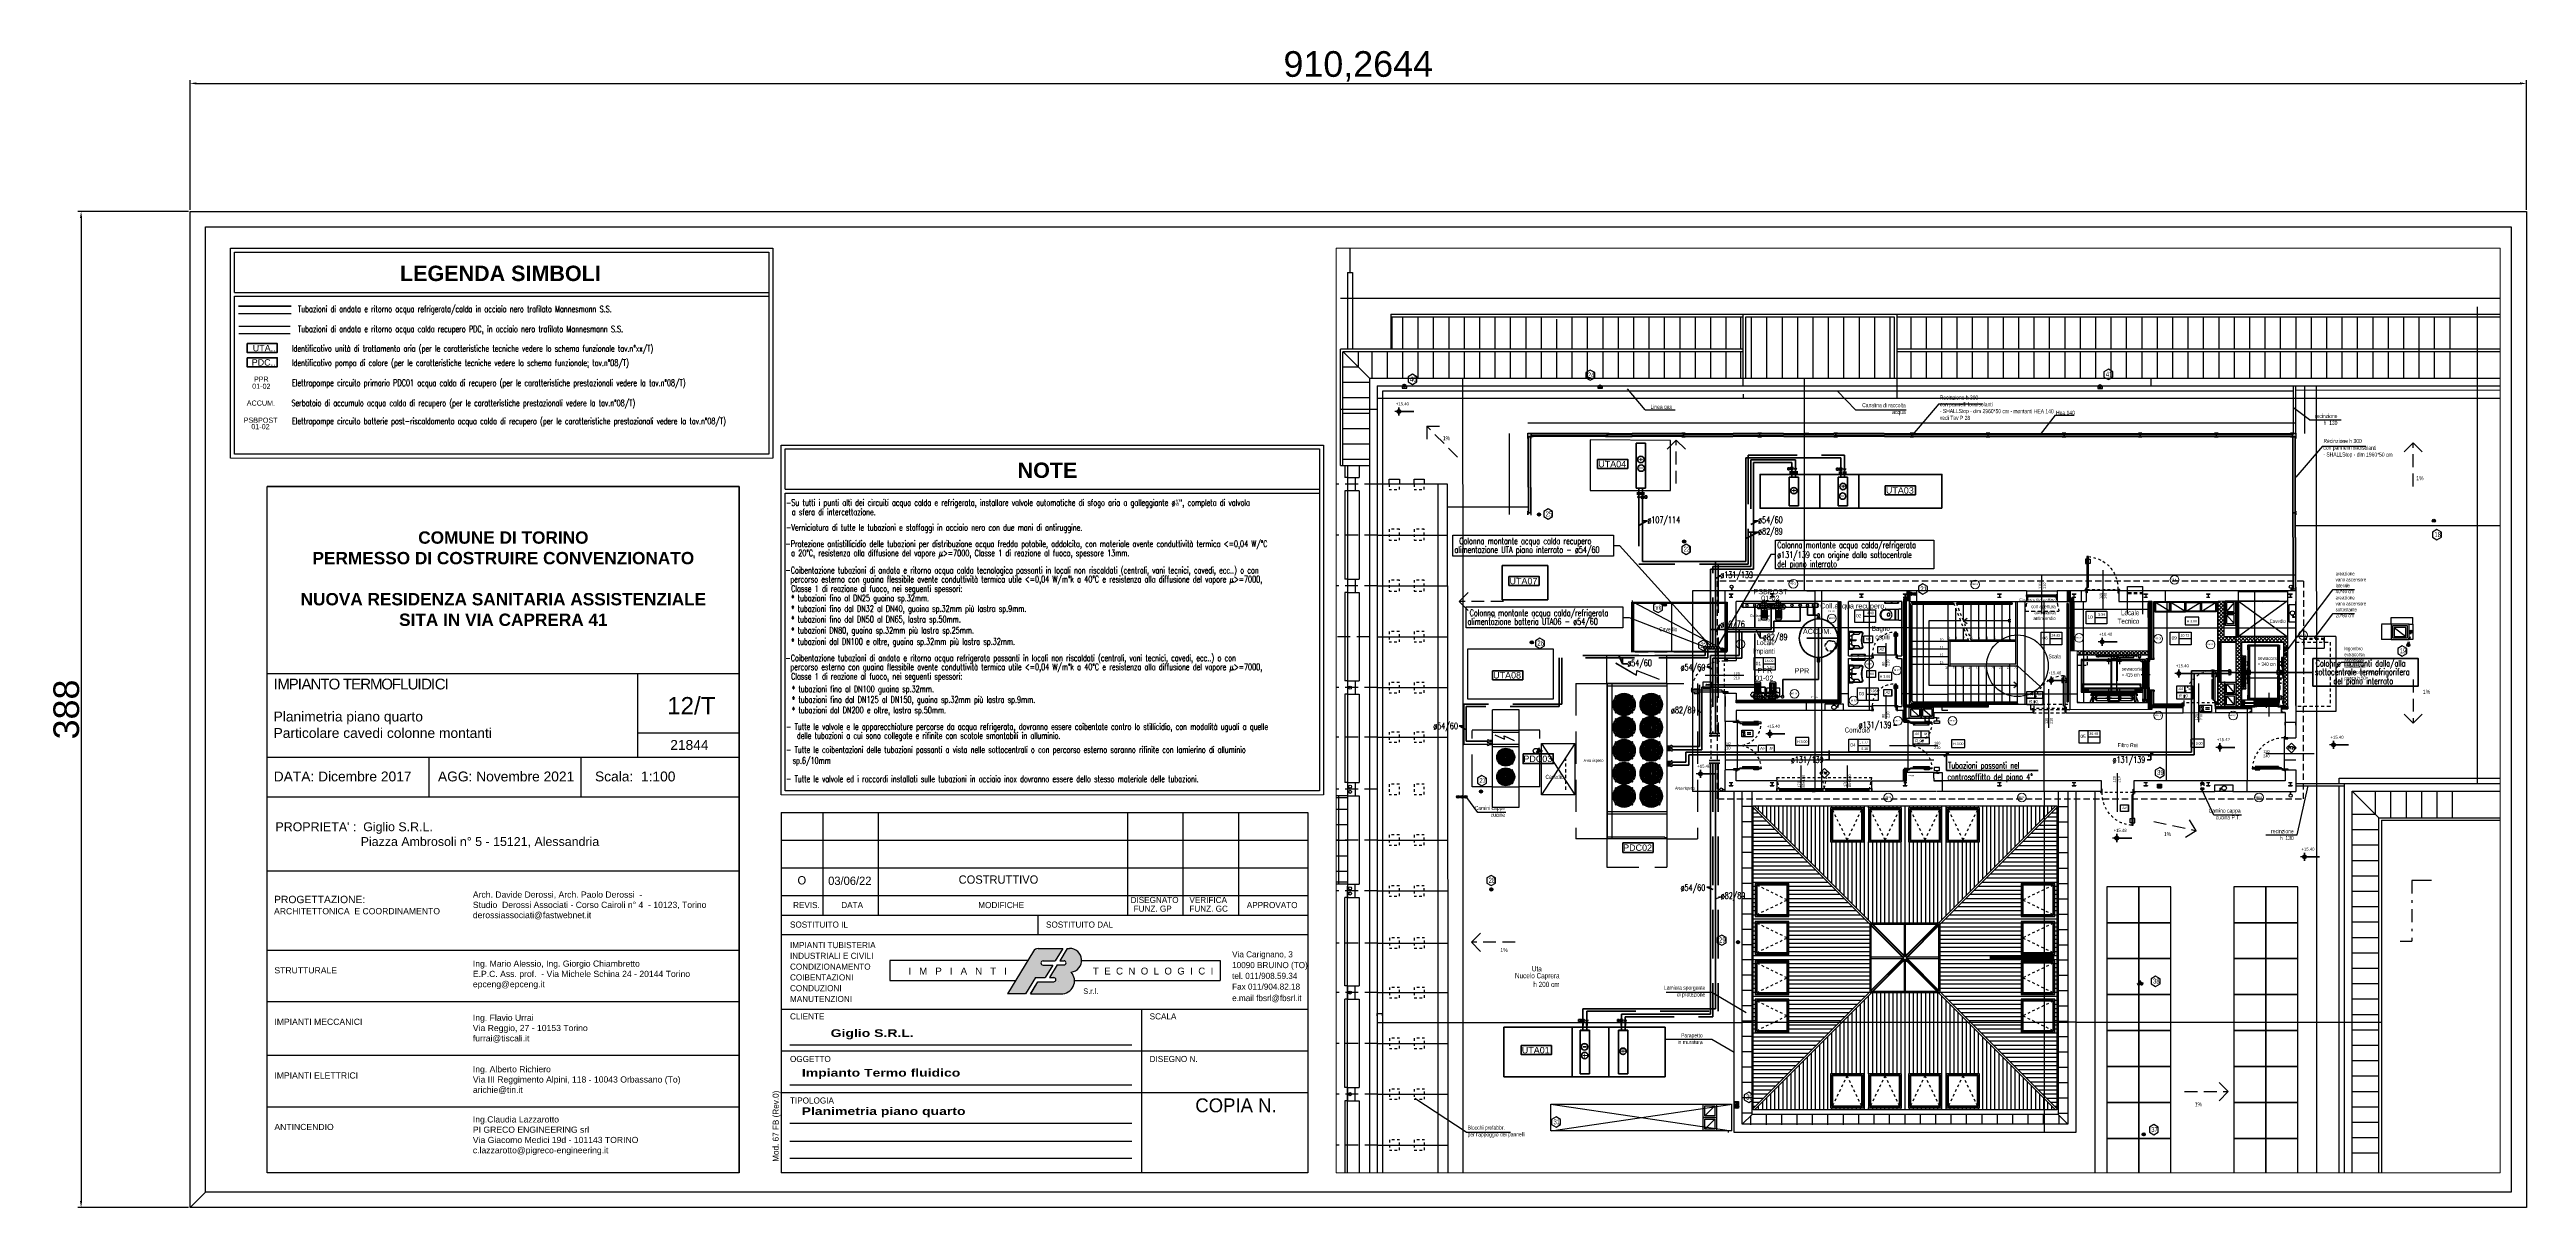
# Paper-space layout '12_T' of a CAD drawing. Header units: millimetres. Extents: x 659 to 1624, y 407 to 858.
# The model-space entities are those that its viewports show. They can reach past a viewport. Long polylines and large blocks are cut down to what shows.
import ezdxf
from ezdxf.enums import TextEntityAlignment as Align

# ---------------------------------------------------------------- set-up
doc = ezdxf.new("R2010")
doc.units = ezdxf.units.MM
doc.header["$LTSCALE"] = 0.01
for name, pattern in [('ACAD_ISO03W100', [30, 12, -18]), ('CONTINOUS', [0]), ('CONTINUA', [0]), ('DASHDOT', [25.4, 12.7, -6.35, 0, -6.35]), ('DASHED', [19.05, 12.7, -6.35]), ('HIDDEN', [0.375, 0.25, -0.125]), ('HIDDEN2', [4.7625, 3.175, -1.5875]), ('PIANTA PIANO QUARTO$0$ACAD_ISO03W100', [30, 12, -18]), ('PIANTA PIANO QUARTO$0$CONTINOUS', [0]), ('TRATTEGGIATA', [19.05, 12.7, -6.35]), ('TRATTEGGIATA2', [0.375, 0.25, -0.125])]:
    doc.linetypes.add(name, pattern=pattern)
doc.layers.get('Defpoints').update_dxf_attribs({"color": 253})
for name, color, linetype in [('+ Stratigrafia', 9, 'Continuous'), ('0_cartongesso', 2, 'Continuous'), ('0_visto', 2, 'Continuous'), ('BASE', 93, 'Continuous'), ('EPC INTERRATO DEFINITIVO PILASTRI', 5, 'Continuous'), ('EPC QUARTO PILASTRI ACCIAIO DEFINITIVO', 1, 'ACAD_ISO03W100'), ('ESTRAZ', 2, 'Continuous'), ('Idranti', 253, 'Continuous'), ('IDRICO', 6, 'Continuous'), ('IMP', 2, 'Continuous'), ('IMPIANTO', 7, 'Continuous'), ('MAX CANALI', 254, 'CONTINUA'), ('MAX MACCHINARIO', 252, 'Continuous'), ('MR_MURATURA REI 120', 40, 'Continuous'), ('MR_MURATURA REI 90', 255, 'Continuous'), ('PIANTA PIANO QUARTO$0$EPC QUARTO PILASTRI ACCIAIO DEFINITIVO', 8, 'PIANTA PIANO QUARTO$0$ACAD_ISO03W100'), ('PIANTA PIANO QUARTO$0$X_Esterno', 8, 'Continuous'), ('PIANTA PIANO QUARTO$0$X_Numerazione camere', 8, 'Continuous'), ('SQUADRATURA', 7, 'Continuous'), ('vista2', 251, 'Continuous'), ('X_Arredi', 6, 'Continuous'), ('X_Ascensori', 8, 'Continuous'), ('X_cavedi', 1, 'Continuous'), ('X_Esterno', 8, 'Continuous'), ('X_FOROMETRIA SCARICO NUMERAZIONE', 6, 'Continuous'), ('X_MURI', 8, 'Continuous'), ('X_Numerazione camere', 8, 'Continuous'), ('X_Porte interne', 8, 'Continuous'), ('X_Proiezini', 1, 'Continuous'), ('X_proiezioni serramenti esterni', 252, 'Continuous'), ('X_quote 1', 253, 'Continuous'), ('X_Quote altimetriche', 5, 'Continuous'), ('X_quote serramenti interni', 251, 'CONTINOUS'), ('X_Serramenti Est', 1, 'Continuous'), ('X_Serramenti Int', 8, 'Continuous'), ('X_SIGLE ABACO', 1, 'Continuous'), ('X_SIGLE RIVESTIMENTI', 4, 'Continuous'), ('X_Testalino', 8, 'Continuous'), ('X_TESTI', 253, 'Continuous')]:
    doc.layers.add(name, color=color, linetype=linetype)
for name, color, linetype, lineweight in [('EPC RETINI PIANO INTERRATO DEFINITIVO', 4, 'Continuous', 0), ('EPC RETINI PIANO TERRENO', 4, 'Continuous', 0), ('EPC RETINI PIANO TERRENO DEFINITIVO', 4, 'Continuous', 0), ('EPC TERRENO DEFINITIVO PILASTRI', 2, 'Continuous', 0), ('MR_MURATURA REI SIMBOLI', 130, 'Continuous', 5), ('tubi_uta', 253, 'Continuous', 50), ('X_SCALE', 1, 'Continuous', 25)]:
    doc.layers.add(name, color=color, linetype=linetype, lineweight=lineweight)
doc.layers.add('PIANTA PIANO QUARTO$0$MAX MACCHINARIO', color=8, linetype='Continuous', transparency=0.6)
doc.layers.add('VVF-SIMBOLI', color=7, linetype='Continuous', true_color=0xe60000)
doc.styles.add('ARIAL', font='arial.ttf')
doc.styles.add('EUROROMAN', font='EUR_____.pfb')
doc.styles.add('LOGO', font='SAS_____.PFB')
doc.styles.add('Max 50', font='arial.ttf', dxfattribs={"width": 0.65, "height": 0.125})
doc.styles.add('nomi', font='arial.ttf')
doc.styles.add('PIANTA PIANO QUARTO$0$Max 50', font='arial.ttf', dxfattribs={"width": 0.65, "height": 0.125})
doc.styles.add('PIANTA PIANO QUARTO$0$nomi', font='arial.ttf')
doc.styles.add('QUOTE', font='simplex.shx', dxfattribs={"width": 0.7})
doc.styles.add('ROMANS', font='romans')
doc.styles.add('SANSSERIFBOLD', font='sasb____.pfb', dxfattribs={"height": 2.5})
doc.styles.get("Standard").update_dxf_attribs({"font": 'arial.ttf'})
doc.styles.add('testo indicazioni', font='romans.shx', dxfattribs={"width": 0.8, "oblique": 10, "height": 17.5})
doc.dimstyles.new('ISO-25', dxfattribs={"dimtxt": 10, "dimasz": 2.5, "dimexe": 1.25, "dimexo": 0.625, "dimtad": 1, "dimdec": 5, "dimtxsty": 'Standard', "dimcen": 2.5, "dimadec": 4, "dimazin": 0, "dimtfac": 1, "dimtdec": 5, "dimtmove": 0, "dimatfit": 3, "dimfxl": 1, "dimarcsym": 0})
doc.dimstyles.get("Standard").update_dxf_attribs({"dimscale": 0, "dimtxt": 0.18, "dimasz": 0.18, "dimexe": 0.18, "dimexo": 0.0625, "dimgap": 0.09, "dimtad": 1, "dimdec": 0, "dimzin": 0, "dimdsep": 46, "dimtxsty": 'Standard', "dimcen": 0.09, "dimclrd": 256, "dimclre": 256, "dimclrt": 5, "dimadec": 0, "dimazin": 0, "dimtfac": 1, "dimtdec": 0, "dimtix": 1, "dimtofl": 0, "dimtmove": 2, "dimatfit": 3, "dimfxl": 1, "dimtolj": 1, "dimtzin": 0, "dimarcsym": 0})
pattern_1 = [(270, (96724.996, -16955.019), (4.7625, -9e-16), []), (0, (96724.996, -16955.019), (1e-15, 4.7625), [])]
pattern_2 = [(45, (96724.996, -16955.019), (-7.071068, 7.071068), []), (135, (96724.996, -16955.019), (-7.071068, -7.071068), [])]
pattern_3 = [(45, (96724.926, -73812.586), (-7.0710678, 7.0710678), []), (135, (96724.926, -73812.586), (-7.0710678, -7.0710678), [])]
pattern_4 = [(0, (50139.492, -45869.093), (0, 15.875), [])]
pattern_5 = [(90, (50139.492, -45869.093), (-15.875, 1e-15), [])]

# ---------------------------------------------------------------- blocks, each defined once
blk = doc.blocks.new('*D76')
at = {"layer": 'Defpoints', "color": 0, "transparency": 16777216}
for p in [(713.33, 795.19, 0), (670.9, 407.19), (713.33, 407.19, 0)]:
    blk.add_point(p, dxfattribs=at)
at = {"layer": 'SQUADRATURA', "color": 0, "lineweight": -2, "transparency": 16777216}
for p, q in [((712.71, 795.19), (669.65, 795.19)), ((670.9, 792.69), (670.9, 409.69)), ((712.71, 407.19), (669.65, 407.19))]:
    blk.add_line(p, q, dxfattribs=at)
at = {"layer": 'SQUADRATURA', "color": 0, "transparency": 16777216}
for points in [[(670.48, 792.69), (671.32, 792.69), (670.9, 795.19)], [(670.48, 409.69), (671.32, 409.69), (670.9, 407.19)]]:
    blk.add_solid(points, dxfattribs=at)
at = {"layer": 'SQUADRATURA', "color": 0, "transparency": 16777216, "insert": (665.17, 601.19), "char_height": 10, "attachment_point": 5, "rotation": 90}
blk.add_mtext('388', dxfattribs=at)
blk = doc.blocks.new('*D77')
at = {"layer": 'Defpoints', "color": 0, "transparency": 16777216}
for p in [(1623.6, 845.1), (713.33, 795.19, 0), (1623.6, 795.19, 0)]:
    blk.add_point(p, dxfattribs=at)
at = {"layer": 'SQUADRATURA', "color": 0, "lineweight": -2, "transparency": 16777216}
for p, q in [((713.33, 795.81), (713.33, 846.35)), ((715.83, 845.1), (1621.1, 845.1)), ((1623.6, 795.81), (1623.6, 846.35))]:
    blk.add_line(p, q, dxfattribs=at)
at = {"layer": 'SQUADRATURA', "color": 0, "transparency": 16777216}
for points in [[(715.83, 845.51), (715.83, 844.68), (713.33, 845.1)], [(1621.1, 845.51), (1621.1, 844.68), (1623.6, 845.1)]]:
    blk.add_solid(points, dxfattribs=at)
at = {"layer": 'SQUADRATURA', "color": 0, "transparency": 16777216, "insert": (1168.46, 851.73), "char_height": 10, "attachment_point": 5}
blk.add_mtext('910,2644', dxfattribs=at)
blk = doc.blocks.new('porta 180')
for p, q in [((-97.8, 4), (-97.8, 0)), ((-90, 14.6), (-93.9, 14.6)), ((-93.9, 14.6), (-93.9, 4)), ((-93.8, -9.1), (-93.8, 1)), ((-90, 0), (-90, 14.6)), ((90, 0), (-90, 0)), ((0, 44.6), (0, -77)), ((90, 0), (90, 14.6)), ((90, 14.6), (94, 14.6)), ((97.9, 0), (90, 0)), ((94, 14.6), (94, 4)), ((97.9, 4), (97.9, 0)), ((-97.8, 0), (-90, 0)), ((-94.1, -83), (-94.1, -64.7)), ((-94.1, -64.7), (-90.7, -64.7)), ((-90.7, -83), (-94.1, -83)), ((-90.7, -94.1), (-90.7, -4.1)), ((-90, -94.1), (-90.7, -94.1)), ((-90, -4.1), (-90, -10.8)), ((-90, -10.8), (-86.6, -10.8)), ((-86.6, -94.1), (-90, -94.1)), ((-90, -94.1), (-90, -94.1)), ((-86.6, -10.8), (-86.6, -94.1)), ((-86.6, -27.1), (-86.6, -21.5)), ((-86.6, -83.4), (-86.6, -21.5)), ((-81, -21.5), (-86.6, -21.5)), ((-81, -27.1), (-86.6, -27.1)), ((-86.6, -77.8), (-81, -77.8)), ((-86.6, -83.4), (-86.6, -77.8)), ((-81, -83.4), (-86.6, -83.4)), ((-81, -83.4), (-86.6, -83.4)), ((-81, -21.5), (-81, -27.1)), ((-81, -21.5), (-81, -83.4)), ((-81, -77.8), (-81, -83.4)), ((86.7, -21.5), (81, -21.5)), ((81, -21.5), (81, -27.1)), ((86.7, -21.5), (81, -21.5)), ((81, -21.5), (81, -83.4)), ((81, -27.1), (86.7, -27.1)), ((86.7, -77.8), (81, -77.8)), ((81, -77.8), (81, -83.4)), ((81, -83.4), (86.7, -83.4)), ((81, -83.4), (86.7, -83.4)), ((86.7, -10.8), (86.7, -94.1)), ((90, -10.8), (86.7, -10.8)), ((86.7, -27.1), (86.7, -21.5)), ((86.7, -83.4), (86.7, -21.5)), ((86.7, -83.4), (86.7, -77.8)), ((86.7, -94.1), (90, -94.1)), ((88.8, -4.1), (100.5, -4.1)), ((90.8, -4.1), (90, -4.1)), ((90, -4.1), (90, -10.8)), ((90, -94.1), (90, -94.1)), ((90, -94.1), (90.8, -94.1)), ((90.8, -94.1), (90.8, -4.1)), ((94.2, -64.7), (90.8, -64.7)), ((90.8, -83), (94.2, -83)), ((93.8, -9.1), (93.8, -0.3)), ((94.2, -83), (94.2, -64.7))]:
    blk.add_line(p, q)
blk.add_lwpolyline([(-90.7, -4.1), (-90, -4.1)])
for centre in [(-93.8, -4.1), (93.8, -4.1)]:
    blk.add_circle(centre, 1.7)
at = {"color": 5, "linetype": 'ACAD_ISO03W100', "ltscale": 0.5}
for centre, start, end in [((-89.3, -4.7), 269.09047, 2.3307), ((89.4, -4.7), 177.6693, 270.90953)]:
    blk.add_arc(centre, 89.4, start, end, dxfattribs=at)
blk = doc.blocks.new('porta 120 metallica')
blk.add_line((66, 71.6), (66, -78.7))
at = {"linetype": 'ByBlock'}
for p, q in [((-4.4, -6.2), (3.4, -6.2)), ((0.1, -10.8), (0.1, -1.7))]:
    blk.add_line(p, q, dxfattribs=at)
at = {"color": 5, "linetype": 'HIDDEN2'}
blk.add_line((3.5, -3.5), (123.5, -3.5), dxfattribs=at)
at = {"linetype": 'ByBlock'}
for points in [[(-3.5, 0), (-3.5, -3.5), (3.5, -3.5), (3.5, 9.5), (0, 9.5), (0, 0)], [(123.5, -3.5), (123.5, 9.5), (127, 9.5), (127, 0), (130.5, 0), (130.5, -3.5)], [(8.8, -12.3), (8.8, -131.2), (3.5, -131.2), (3.5, -131.2), (2.8, -131.2), (2.8, -6.2), (3.5, -6.2), (3.5, -12.3)]]:
    blk.add_lwpolyline(points, close=True, dxfattribs=at)
for points in [[(2.8, -121.4), (-3.3, -121.4), (-3.3, -105.1), (2.8, -105.1)], [(8.8, -121.4), (14.9, -121.4), (14.9, -105.1), (8.8, -105.1)]]:
    blk.add_lwpolyline(points, dxfattribs=at)
blk.add_circle((0.1, -6.2), 1.51, dxfattribs=at)
at = {"color": 5, "linetype": 'HIDDEN2'}
blk.add_arc((0, -8), 123.6, 274.07323, 2.06635, dxfattribs=at)
blk = doc.blocks.new('*D88')
at = {"layer": 'Defpoints', "color": 0, "transparency": 16777216}
for p in [(93721.3, -18459.6), (93714.5, -18724.4, 0), (93721.3, -18724.4, 0)]:
    blk.add_point(p, dxfattribs=at)
at = {"layer": 'X_quote 1', "lineweight": -2, "transparency": 16777216}
blk.add_line((93714.5, -18459.7, 0), (93714.5, -18724.2, 0), dxfattribs=at)
at = {"layer": 'X_quote 1', "transparency": 16777216}
for points in [[(93714.4, -18459.7, 0), (93714.5, -18459.7, 0), (93714.5, -18459.6, 0)], [(93714.4, -18724.2, 0), (93714.5, -18724.2, 0), (93714.5, -18724.4, 0)]]:
    blk.add_solid(points, dxfattribs=at)
at = {"layer": 'X_quote 1', "color": 5, "transparency": 16777216, "insert": (93714.3, -18592, 0), "char_height": 0.18, "attachment_point": 5, "rotation": 90}
blk.add_mtext('\\A1;265', dxfattribs=at)
blk = doc.blocks.new('*D89')
at = {"layer": 'Defpoints', "color": 0, "transparency": 16777216}
for p in [(91683.7, -17923.1, 0), (93904.7, -17923.1, 0), (93904.7, -17923.1, 0)]:
    blk.add_point(p, dxfattribs=at)
at = {"layer": 'X_quote 1', "lineweight": -2, "transparency": 16777216}
blk.add_line((91683.9, -17923.1, 0), (93904.5, -17923.1, 0), dxfattribs=at)
at = {"layer": 'X_quote 1', "transparency": 16777216}
for points in [[(91683.9, -17923.1, 0), (91683.9, -17923.2, 0), (91683.7, -17923.1, 0)], [(93904.5, -17923.1, 0), (93904.5, -17923.2, 0), (93904.7, -17923.1, 0)]]:
    blk.add_solid(points, dxfattribs=at)
at = {"layer": 'X_quote 1', "color": 5, "transparency": 16777216, "insert": (92794.2, -17923, 0), "char_height": 0.18, "attachment_point": 5}
blk.add_mtext('\\A1;2221', dxfattribs=at)
blk = doc.blocks.new('*D90')
at = {"layer": 'Defpoints', "color": 0, "transparency": 16777216}
for p in [(93984.9, -17987.1, 0), (93984.9, -18765.1, 0), (93984.9, -18765.1, 0)]:
    blk.add_point(p, dxfattribs=at)
at = {"layer": 'X_quote 1', "lineweight": -2, "transparency": 16777216}
blk.add_line((93984.9, -17987.2, 0), (93984.9, -18764.9, 0), dxfattribs=at)
at = {"layer": 'X_quote 1', "transparency": 16777216}
for points in [[(93984.8, -17987.2, 0), (93984.9, -17987.2, 0), (93984.9, -17987.1, 0)], [(93984.8, -18764.9, 0), (93984.9, -18764.9, 0), (93984.9, -18765.1, 0)]]:
    blk.add_solid(points, dxfattribs=at)
at = {"layer": 'X_quote 1', "color": 5, "transparency": 16777216, "insert": (93977.6, -18376.1, 0), "char_height": 0.18, "attachment_point": 5, "rotation": 90}
blk.add_mtext('\\A1;778', dxfattribs=at)
blk = doc.blocks.new('*D229')
at = {"layer": 'Defpoints', "color": 0, "transparency": 16777216}
for p in [(94237.5, -18878.8), (124401.8, -26498.8, 0), (124401.8, -26842.4, 0)]:
    blk.add_point(p, dxfattribs=at)
at = {"layer": 'X_quote 1', "lineweight": -2, "transparency": 16777216}
blk.add_line((94237.7, -26842.4, 0), (124401.6, -26842.4, 0), dxfattribs=at)
at = {"layer": 'X_quote 1', "transparency": 16777216}
for points in [[(94237.7, -26842.4, 0), (94237.7, -26842.5, 0), (94237.5, -26842.4, 0)], [(124401.6, -26842.4, 0), (124401.6, -26842.5, 0), (124401.8, -26842.4, 0)]]:
    blk.add_solid(points, dxfattribs=at)
at = {"layer": 'X_quote 1', "color": 5, "transparency": 16777216, "insert": (109319.6, -26842.2, 0), "char_height": 0.18, "attachment_point": 5}
blk.add_mtext('\\A1;30164', dxfattribs=at)
blk = doc.blocks.new('*D92')
at = {"layer": 'Defpoints', "color": 0, "transparency": 16777216}
for p in [(94521.6, -16879.1), (94521.6, -16909.1), (94610.5, -16909.1, 0)]:
    blk.add_point(p, dxfattribs=at)
at = {"layer": 'X_quote 1', "lineweight": -2, "transparency": 16777216}
blk.add_line((94610.5, -16879.2, 0), (94610.5, -16908.9, 0), dxfattribs=at)
at = {"layer": 'X_quote 1', "transparency": 16777216}
for points in [[(94610.5, -16879.2, 0), (94610.6, -16879.2, 0), (94610.5, -16879.1, 0)], [(94610.5, -16908.9, 0), (94610.6, -16908.9, 0), (94610.5, -16909.1, 0)]]:
    blk.add_solid(points, dxfattribs=at)
at = {"layer": 'X_quote 1', "color": 5, "transparency": 16777216, "insert": (94610.3, -16894.1, 0), "char_height": 0.18, "attachment_point": 5, "rotation": 90}
blk.add_mtext('\\A1;30', dxfattribs=at)
blk = doc.blocks.new('*D93')
at = {"layer": 'Defpoints', "color": 0, "transparency": 16777216}
for p in [(94521.6, -16909.1), (94427.8, -17187.1), (94610.5, -17187.1, 0)]:
    blk.add_point(p, dxfattribs=at)
at = {"layer": 'X_quote 1', "lineweight": -2, "transparency": 16777216}
blk.add_line((94610.5, -16909.2, 0), (94610.5, -17186.9, 0), dxfattribs=at)
at = {"layer": 'X_quote 1', "transparency": 16777216}
for points in [[(94610.5, -16909.2, 0), (94610.6, -16909.2, 0), (94610.5, -16909.1, 0)], [(94610.5, -17186.9, 0), (94610.6, -17186.9, 0), (94610.5, -17187.1, 0)]]:
    blk.add_solid(points, dxfattribs=at)
at = {"layer": 'X_quote 1', "color": 5, "transparency": 16777216, "insert": (94610.3, -17048.1, 0), "char_height": 0.18, "attachment_point": 5, "rotation": 90}
blk.add_mtext('\\A1;278', dxfattribs=at)
blk = doc.blocks.new('*D94')
at = {"layer": 'Defpoints', "color": 0, "transparency": 16777216}
for p in [(94427.8, -17187.1), (94610.5, -18735.1), (94610.5, -18735.1, 0)]:
    blk.add_point(p, dxfattribs=at)
at = {"layer": 'X_quote 1', "lineweight": -2, "transparency": 16777216}
blk.add_line((94610.5, -17187.2, 0), (94610.5, -18734.9, 0), dxfattribs=at)
at = {"layer": 'X_quote 1', "transparency": 16777216}
for points in [[(94610.5, -17187.2, 0), (94610.6, -17187.2, 0), (94610.5, -17187.1, 0)], [(94610.5, -18734.9, 0), (94610.6, -18734.9, 0), (94610.5, -18735.1, 0)]]:
    blk.add_solid(points, dxfattribs=at)
at = {"layer": 'X_quote 1', "color": 5, "transparency": 16777216, "insert": (94610.3, -17961.1, 0), "char_height": 0.18, "attachment_point": 5, "rotation": 90}
blk.add_mtext('\\A1;1548', dxfattribs=at)
blk = doc.blocks.new('*D230')
at = {"layer": 'Defpoints', "color": 0, "transparency": 16777216}
for p in [(90182, -17282), (90295.7, -17276.8, 0), (90295.7, -17282)]:
    blk.add_point(p, dxfattribs=at)
at = {"layer": 'X_quote 1', "lineweight": -2, "transparency": 16777216}
blk.add_line((90182.2, -17276.8, 0), (90295.6, -17276.8, 0), dxfattribs=at)
at = {"layer": 'X_quote 1', "transparency": 16777216}
for points in [[(90182.2, -17276.8, 0), (90182.2, -17276.8, 0), (90182, -17276.8, 0)], [(90295.6, -17276.8, 0), (90295.6, -17276.8, 0), (90295.7, -17276.8, 0)]]:
    blk.add_solid(points, dxfattribs=at)
at = {"layer": 'X_quote 1', "color": 5, "transparency": 16777216, "insert": (90238.9, -17276.6, 0), "char_height": 0.18, "attachment_point": 5}
blk.add_mtext('\\A1;114', dxfattribs=at)
blk = doc.blocks.new('*D97')
at = {"layer": 'Defpoints', "color": 0, "transparency": 16777216}
for p in [(90295.7, -17282), (90325.7, -17276.8), (90325.7, -17276.8, 0)]:
    blk.add_point(p, dxfattribs=at)
at = {"layer": 'X_quote 1', "lineweight": -2, "transparency": 16777216}
blk.add_line((90295.9, -17276.8, 0), (90325.6, -17276.8, 0), dxfattribs=at)
at = {"layer": 'X_quote 1', "transparency": 16777216}
for points in [[(90295.9, -17276.8, 0), (90295.9, -17276.8, 0), (90295.7, -17276.8, 0)], [(90325.6, -17276.8, 0), (90325.6, -17276.8, 0), (90325.7, -17276.8, 0)]]:
    blk.add_solid(points, dxfattribs=at)
at = {"layer": 'X_quote 1', "color": 5, "transparency": 16777216, "insert": (90310.7, -17276.6, 0), "char_height": 0.18, "attachment_point": 5}
blk.add_mtext('\\A1;30', dxfattribs=at)
blk = doc.blocks.new('*D102')
at = {"layer": 'Defpoints', "color": 0, "transparency": 16777216}
for p in [(91715.8, -19667.3), (91715.8, -19667.3, 0), (90325.7, -19703.9)]:
    blk.add_point(p, dxfattribs=at)
at = {"layer": 'X_quote 1', "lineweight": -2, "transparency": 16777216}
blk.add_line((90325.9, -19667.3, 0), (91715.6, -19667.3, 0), dxfattribs=at)
at = {"layer": 'X_quote 1', "transparency": 16777216}
for points in [[(90325.9, -19667.3, 0), (90325.9, -19667.4, 0), (90325.7, -19667.3, 0)], [(91715.6, -19667.3, 0), (91715.6, -19667.4, 0), (91715.8, -19667.3, 0)]]:
    blk.add_solid(points, dxfattribs=at)
at = {"layer": 'X_quote 1', "color": 5, "transparency": 16777216, "insert": (91020.8, -19667.2, 0), "char_height": 0.18, "attachment_point": 5}
blk.add_mtext('\\A1;1390', dxfattribs=at)
blk = doc.blocks.new('*D103')
at = {"layer": 'Defpoints', "color": 0, "transparency": 16777216}
for p in [(91715.8, -19667.3), (91747.7, -19667.3, 0), (91747.7, -19667.3, 0)]:
    blk.add_point(p, dxfattribs=at)
at = {"layer": 'X_quote 1', "lineweight": -2, "transparency": 16777216}
blk.add_line((91715.9, -19667.3, 0), (91747.6, -19667.3, 0), dxfattribs=at)
at = {"layer": 'X_quote 1', "transparency": 16777216}
for points in [[(91715.9, -19667.3, 0), (91715.9, -19667.4, 0), (91715.8, -19667.3, 0)], [(91747.6, -19667.3, 0), (91747.6, -19667.4, 0), (91747.7, -19667.3, 0)]]:
    blk.add_solid(points, dxfattribs=at)
at = {"layer": 'X_quote 1', "color": 5, "transparency": 16777216, "insert": (91731.8, -19667.2, 0), "char_height": 0.18, "attachment_point": 5}
blk.add_mtext('\\A1;32', dxfattribs=at)
blk = doc.blocks.new('*D231')
at = {"layer": 'Defpoints', "color": 0, "transparency": 16777216}
for p in [(94093.8, -19664.9, 0), (93047.8, -20095.1), (94093.8, -20095.1)]:
    blk.add_point(p, dxfattribs=at)
at = {"layer": 'X_quote 1', "lineweight": -2, "transparency": 16777216}
blk.add_line((93047.9, -19664.9, 0), (94093.6, -19664.9, 0), dxfattribs=at)
at = {"layer": 'X_quote 1', "transparency": 16777216}
for points in [[(93047.9, -19664.9, 0), (93047.9, -19665, 0), (93047.8, -19664.9, 0)], [(94093.6, -19664.9, 0), (94093.6, -19665, 0), (94093.8, -19664.9, 0)]]:
    blk.add_solid(points, dxfattribs=at)
at = {"layer": 'X_quote 1', "color": 5, "transparency": 16777216, "insert": (93570.8, -19664.8, 0), "char_height": 0.18, "attachment_point": 5}
blk.add_mtext('\\A1;1046', dxfattribs=at)
blk = doc.blocks.new('*D104')
at = {"layer": 'Defpoints', "color": 0, "transparency": 16777216}
for p in [(93551.8, -18765.1), (93551.8, -21101.1), (93984.9, -21101.1, 0)]:
    blk.add_point(p, dxfattribs=at)
at = {"layer": 'X_quote 1', "lineweight": -2, "transparency": 16777216}
blk.add_line((93984.9, -18765.3, 0), (93984.9, -21100.9, 0), dxfattribs=at)
at = {"layer": 'X_quote 1', "transparency": 16777216}
for points in [[(93984.8, -18765.3, 0), (93984.9, -18765.3, 0), (93984.9, -18765.1, 0)], [(93984.8, -21100.9, 0), (93984.9, -21100.9, 0), (93984.9, -21101.1, 0)]]:
    blk.add_solid(points, dxfattribs=at)
at = {"layer": 'X_quote 1', "color": 5, "transparency": 16777216, "insert": (93984.7, -19933.1, 0), "char_height": 0.18, "attachment_point": 5, "rotation": 90}
blk.add_mtext('\\A1;2336', dxfattribs=at)
blk = doc.blocks.new('*D105')
at = {"layer": 'Defpoints', "color": 0, "transparency": 16777216}
for p in [(93984.9, -17187.1, 0), (93999.9, -17187.1), (93999.9, -17987.1, 0)]:
    blk.add_point(p, dxfattribs=at)
at = {"layer": 'X_quote 1', "lineweight": -2, "transparency": 16777216}
blk.add_line((93984.9, -17986.9, 0), (93984.9, -17187.2, 0), dxfattribs=at)
at = {"layer": 'X_quote 1', "transparency": 16777216}
for points in [[(93984.8, -17187.2, 0), (93984.9, -17187.2, 0), (93984.9, -17187.1, 0)], [(93984.8, -17986.9, 0), (93984.9, -17986.9, 0), (93984.9, -17987.1, 0)]]:
    blk.add_solid(points, dxfattribs=at)
at = {"layer": 'X_quote 1', "color": 5, "transparency": 16777216, "insert": (93977.6, -17587.1, 0), "char_height": 0.18, "attachment_point": 5, "rotation": 90}
blk.add_mtext('\\A1;800', dxfattribs=at)
blk = doc.blocks.new('*D245')
at = {"layer": 'Defpoints', "color": 0, "transparency": 16777216}
for p in [(93905.2, -17187.1, 0), (95161.4, -17471.1), (95161.4, -17730.5, 0)]:
    blk.add_point(p, dxfattribs=at)
at = {"layer": 'X_quote 1', "lineweight": -2, "transparency": 16777216}
blk.add_line((93905.4, -17730.5, 0), (95161.3, -17730.5, 0), dxfattribs=at)
at = {"layer": 'X_quote 1', "transparency": 16777216}
for points in [[(93905.4, -17730.5, 0), (93905.4, -17730.6, 0), (93905.2, -17730.5, 0)], [(95161.3, -17730.5, 0), (95161.3, -17730.6, 0), (95161.4, -17730.5, 0)]]:
    blk.add_solid(points, dxfattribs=at)
at = {"layer": 'X_quote 1', "color": 5, "transparency": 16777216, "insert": (94533.3, -17730.4, 0), "char_height": 0.18, "attachment_point": 5}
blk.add_mtext('\\A1;1256', dxfattribs=at)
blk = doc.blocks.new('*D119')
at = {"layer": 'Defpoints', "color": 0, "transparency": 16777216}
for p in [(94093.8, -19679.9, 0), (94123.8, -19664.9, 0), (94123.8, -19679.9)]:
    blk.add_point(p, dxfattribs=at)
at = {"layer": 'X_quote 1', "lineweight": -2, "transparency": 16777216}
blk.add_line((94093.9, -19664.9, 0), (94123.6, -19664.9, 0), dxfattribs=at)
at = {"layer": 'X_quote 1', "transparency": 16777216}
for points in [[(94093.9, -19664.9, 0), (94093.9, -19665, 0), (94093.8, -19664.9, 0)], [(94123.6, -19664.9, 0), (94123.6, -19665, 0), (94123.8, -19664.9, 0)]]:
    blk.add_solid(points, dxfattribs=at)
at = {"layer": 'X_quote 1', "color": 5, "transparency": 16777216, "insert": (94108.8, -19664.8, 0), "char_height": 0.18, "attachment_point": 5}
blk.add_mtext('\\A1;30', dxfattribs=at)
blk = doc.blocks.new('*D120')
at = {"layer": 'Defpoints', "color": 0, "transparency": 16777216}
for p in [(94123.8, -19664.9), (94237.5, -19665), (94237.5, -19665, 0)]:
    blk.add_point(p, dxfattribs=at)
at = {"layer": 'X_quote 1', "lineweight": -2, "transparency": 16777216}
blk.add_line((94123.9, -19665, 0), (94237.3, -19665, 0), dxfattribs=at)
at = {"layer": 'X_quote 1', "transparency": 16777216}
for points in [[(94123.9, -19665, 0), (94123.9, -19665.1, 0), (94123.8, -19665, 0)], [(94237.3, -19665, 0), (94237.3, -19665.1, 0), (94237.5, -19665, 0)]]:
    blk.add_solid(points, dxfattribs=at)
at = {"layer": 'X_quote 1', "color": 5, "transparency": 16777216, "insert": (94180.6, -19664.9, 0), "char_height": 0.18, "attachment_point": 5}
blk.add_mtext('\\A1;114', dxfattribs=at)
blk = doc.blocks.new('*D267')
at = {"layer": 'Defpoints', "color": 0, "transparency": 16777216}
for p in [(93365.2, -17157.4, 0), (93339.2, -17187.1, 0), (93365.2, -17187.1)]:
    blk.add_point(p, dxfattribs=at)
at = {"layer": 'X_quote 1', "lineweight": -2, "transparency": 16777216}
blk.add_line((93339.2, -17157.5, 0), (93339.2, -17186.9, 0), dxfattribs=at)
at = {"layer": 'X_quote 1', "transparency": 16777216}
for points in [[(93339.2, -17157.5, 0), (93339.2, -17157.5, 0), (93339.2, -17157.4, 0)], [(93339.2, -17186.9, 0), (93339.2, -17186.9, 0), (93339.2, -17187.1, 0)]]:
    blk.add_solid(points, dxfattribs=at)
at = {"layer": 'X_quote 1', "color": 5, "transparency": 16777216, "insert": (93339, -17172.2, 0), "char_height": 0.18, "attachment_point": 5, "rotation": 90}
blk.add_mtext('\\A1;30', dxfattribs=at)
blk = doc.blocks.new('*D268')
at = {"layer": 'Defpoints', "color": 0, "transparency": 16777216}
for p in [(93037.8, -18767.1, 0), (93037.8, -20095.1), (93120.8, -20095.1, 0)]:
    blk.add_point(p, dxfattribs=at)
at = {"layer": 'X_quote 1', "lineweight": -2, "transparency": 16777216}
blk.add_line((93120.8, -18767.2, 0), (93120.8, -20094.9, 0), dxfattribs=at)
at = {"layer": 'X_quote 1', "transparency": 16777216}
for points in [[(93120.7, -18767.2, 0), (93120.8, -18767.2, 0), (93120.8, -18767.1, 0)], [(93120.7, -20094.9, 0), (93120.8, -20094.9, 0), (93120.8, -20095.1, 0)]]:
    blk.add_solid(points, dxfattribs=at)
at = {"layer": 'X_quote 1', "color": 5, "transparency": 16777216, "insert": (93120.6, -19431.1, 0), "char_height": 0.18, "attachment_point": 5, "rotation": 90}
blk.add_mtext('\\A1;1328', dxfattribs=at)
blk = doc.blocks.new('*D134')
at = {"layer": 'Defpoints', "color": 0, "transparency": 16777216}
for p in [(93037.8, -20095.1), (93120.8, -21121.1), (93120.8, -21121.1, 0)]:
    blk.add_point(p, dxfattribs=at)
at = {"layer": 'X_quote 1', "lineweight": -2, "transparency": 16777216}
blk.add_line((93120.8, -20095.2, 0), (93120.8, -21120.9, 0), dxfattribs=at)
at = {"layer": 'X_quote 1', "transparency": 16777216}
for points in [[(93120.7, -20095.2, 0), (93120.8, -20095.2, 0), (93120.8, -20095.1, 0)], [(93120.7, -21120.9, 0), (93120.8, -21120.9, 0), (93120.8, -21121.1, 0)]]:
    blk.add_solid(points, dxfattribs=at)
at = {"layer": 'X_quote 1', "color": 5, "transparency": 16777216, "insert": (93120.6, -20608.1, 0), "char_height": 0.18, "attachment_point": 5, "rotation": 90}
blk.add_mtext('\\A1;1026', dxfattribs=at)
blk = doc.blocks.new('*D311')
at = {"layer": 'Defpoints', "color": 0, "transparency": 16777216}
for p in [(91751.7, -16844.8, 0), (90182.3, -17043.6, 0), (91751.7, -17043.6, 0)]:
    blk.add_point(p, dxfattribs=at)
at = {"layer": 'X_quote 1', "lineweight": -2, "transparency": 16777216}
blk.add_line((90182.5, -16844.8, 0), (91751.6, -16844.8, 0), dxfattribs=at)
at = {"layer": 'X_quote 1', "transparency": 16777216}
for points in [[(90182.5, -16844.8, 0), (90182.5, -16844.9, 0), (90182.3, -16844.8, 0)], [(91751.6, -16844.8, 0), (91751.6, -16844.9, 0), (91751.7, -16844.8, 0)]]:
    blk.add_solid(points, dxfattribs=at)
at = {"layer": 'X_quote 1', "color": 5, "transparency": 16777216, "insert": (90967, -16844.7, 0), "char_height": 0.18, "attachment_point": 5}
blk.add_mtext('\\A1;1569', dxfattribs=at)
blk = doc.blocks.new('*D312')
at = {"layer": 'Defpoints', "color": 0, "transparency": 16777216}
for p in [(92349.7, -16844.8), (91751.7, -16907.1, 0), (92349.7, -16907.1, 0)]:
    blk.add_point(p, dxfattribs=at)
at = {"layer": 'X_quote 1', "lineweight": -2, "transparency": 16777216}
blk.add_line((91751.9, -16844.8), (92349.5, -16844.8), dxfattribs=at)
at = {"layer": 'X_quote 1', "transparency": 16777216}
for points in [[(91751.9, -16844.8), (91751.9, -16844.9), (91751.7, -16844.8)], [(92349.5, -16844.8), (92349.5, -16844.9), (92349.7, -16844.8)]]:
    blk.add_solid(points, dxfattribs=at)
at = {"layer": 'X_quote 1', "color": 5, "transparency": 16777216, "insert": (92050.7, -16844.7), "char_height": 0.18, "attachment_point": 5}
blk.add_mtext('\\A1;598', dxfattribs=at)
blk = doc.blocks.new('*D313')
at = {"layer": 'Defpoints', "color": 0, "transparency": 16777216}
for p in [(94893.1, -16844.8, 0), (92349.7, -16907.1, 0), (94893.1, -16907)]:
    blk.add_point(p, dxfattribs=at)
at = {"layer": 'X_quote 1', "lineweight": -2, "transparency": 16777216}
blk.add_line((92349.9, -16844.8, 0), (94892.9, -16844.8, 0), dxfattribs=at)
at = {"layer": 'X_quote 1', "transparency": 16777216}
for points in [[(92349.9, -16844.8, 0), (92349.9, -16844.9, 0), (92349.7, -16844.8, 0)], [(94892.9, -16844.8, 0), (94892.9, -16844.9, 0), (94893.1, -16844.8, 0)]]:
    blk.add_solid(points, dxfattribs=at)
at = {"layer": 'X_quote 1', "color": 5, "transparency": 16777216, "insert": (93621.4, -16844.7, 0), "char_height": 0.18, "attachment_point": 5}
blk.add_mtext('\\A1;2543', dxfattribs=at)
blk = doc.blocks.new('*D176')
at = {"layer": 'Defpoints', "color": 0, "transparency": 16777216}
for p in [(93015.7, -19664.9, 0), (93015.7, -19679.9, 0), (93047.8, -19679.9, 0)]:
    blk.add_point(p, dxfattribs=at)
at = {"layer": 'X_quote 1', "lineweight": -2, "transparency": 16777216}
blk.add_line((93047.6, -19664.9, 0), (93015.9, -19664.9, 0), dxfattribs=at)
at = {"layer": 'X_quote 1', "transparency": 16777216}
for points in [[(93015.9, -19664.9, 0), (93015.9, -19665, 0), (93015.7, -19664.9, 0)], [(93047.6, -19664.9, 0), (93047.6, -19665, 0), (93047.8, -19664.9, 0)]]:
    blk.add_solid(points, dxfattribs=at)
at = {"layer": 'X_quote 1', "color": 5, "transparency": 16777216, "insert": (93031.7, -19664.8, 0), "char_height": 0.18, "attachment_point": 5}
blk.add_mtext('\\A1;32', dxfattribs=at)
blk = doc.blocks.new('*D174')
at = {"layer": 'Defpoints', "color": 0, "transparency": 16777216}
for p in [(93713.8, -18767.1, 0), (93728.8, -18725.1, 0), (93728.8, -18767.1, 0)]:
    blk.add_point(p, dxfattribs=at)
at = {"layer": 'X_quote 1', "lineweight": -2, "transparency": 16777216}
blk.add_line((93713.8, -18725.2, 0), (93713.8, -18766.9, 0), dxfattribs=at)
at = {"layer": 'X_quote 1', "transparency": 16777216}
for points in [[(93713.8, -18725.2, 0), (93713.8, -18725.2, 0), (93713.8, -18725.1, 0)], [(93713.8, -18766.9, 0), (93713.8, -18766.9, 0), (93713.8, -18767.1, 0)]]:
    blk.add_solid(points, dxfattribs=at)
at = {"layer": 'X_quote 1', "color": 5, "transparency": 16777216, "insert": (93713.6, -18746.1, 0), "char_height": 0.18, "attachment_point": 5, "rotation": 90}
blk.add_mtext('\\A1;42', dxfattribs=at)
blk = doc.blocks.new('*D175')
at = {"layer": 'Defpoints', "color": 0, "transparency": 16777216}
for p in [(91747.7, -19667.3, 0), (93015.7, -19664.9, 0), (93015.7, -19664.9, 0)]:
    blk.add_point(p, dxfattribs=at)
at = {"layer": 'X_quote 1', "lineweight": -2, "transparency": 16777216}
blk.add_line((91747.9, -19664.9, 0), (93015.5, -19664.9, 0), dxfattribs=at)
at = {"layer": 'X_quote 1', "transparency": 16777216}
for points in [[(91747.9, -19664.9, 0), (91747.9, -19665, 0), (91747.7, -19664.9, 0)], [(93015.5, -19664.9, 0), (93015.5, -19665, 0), (93015.7, -19664.9, 0)]]:
    blk.add_solid(points, dxfattribs=at)
at = {"layer": 'X_quote 1', "color": 5, "transparency": 16777216, "insert": (92381.7, -19664.8, 0), "char_height": 0.18, "attachment_point": 5}
blk.add_mtext('\\A1;1268', dxfattribs=at)
blk = doc.blocks.new('*D321')
at = {"layer": 'Defpoints', "color": 0, "transparency": 16777216}
for p in [(92704.2, -18767, 0), (92845.1, -20063.1, 0), (92923.9, -20063.1, 0)]:
    blk.add_point(p, dxfattribs=at)
at = {"layer": 'X_quote 1', "lineweight": -2, "transparency": 16777216}
blk.add_line((92923.9, -18767.2, 0), (92923.9, -20062.9, 0), dxfattribs=at)
at = {"layer": 'X_quote 1', "transparency": 16777216}
for points in [[(92923.8, -18767.2, 0), (92923.9, -18767.2, 0), (92923.9, -18767, 0)], [(92923.8, -20062.9, 0), (92923.9, -20062.9, 0), (92923.9, -20063.1, 0)]]:
    blk.add_solid(points, dxfattribs=at)
at = {"layer": 'X_quote 1', "color": 5, "transparency": 16777216, "insert": (92923.7, -19415, 0), "char_height": 0.18, "attachment_point": 5, "rotation": 90}
blk.add_mtext('\\A1;1296', dxfattribs=at)
blk = doc.blocks.new('*D161')
at = {"layer": 'Defpoints', "color": 0, "transparency": 16777216}
for p in [(92845.1, -20063.1, 0), (92923.9, -20095.1), (92923.9, -20095.1, 0)]:
    blk.add_point(p, dxfattribs=at)
at = {"layer": 'X_quote 1', "lineweight": -2, "transparency": 16777216}
blk.add_line((92923.9, -20063.2, 0), (92923.9, -20094.9, 0), dxfattribs=at)
at = {"layer": 'X_quote 1', "transparency": 16777216}
for points in [[(92923.8, -20063.2, 0), (92923.9, -20063.2, 0), (92923.9, -20063.1, 0)], [(92923.8, -20094.9, 0), (92923.9, -20094.9, 0), (92923.9, -20095.1, 0)]]:
    blk.add_solid(points, dxfattribs=at)
at = {"layer": 'X_quote 1', "color": 5, "transparency": 16777216, "insert": (92923.7, -20079.1, 0), "char_height": 0.18, "attachment_point": 5, "rotation": 90}
blk.add_mtext('\\A1;32', dxfattribs=at)
blk = doc.blocks.new('*D160')
at = {"layer": 'Defpoints', "color": 0, "transparency": 16777216}
for p in [(92923.8, -18725.1, 0), (92938.8, -18725.1, 0), (92938.9, -18767, 0)]:
    blk.add_point(p, dxfattribs=at)
at = {"layer": 'X_quote 1', "lineweight": -2, "transparency": 16777216}
blk.add_line((92923.8, -18766.9, 0), (92923.8, -18725.3, 0), dxfattribs=at)
at = {"layer": 'X_quote 1', "transparency": 16777216}
for points in [[(92923.8, -18725.3, 0), (92923.9, -18725.3, 0), (92923.8, -18725.1, 0)], [(92923.8, -18766.9, 0), (92923.9, -18766.9, 0), (92923.8, -18767, 0)]]:
    blk.add_solid(points, dxfattribs=at)
at = {"layer": 'X_quote 1', "color": 5, "transparency": 16777216, "insert": (92923.6, -18746.1, 0), "char_height": 0.18, "attachment_point": 5, "rotation": 90}
blk.add_mtext('\\A1;42', dxfattribs=at)
blk = doc.blocks.new('*D155')
at = {"layer": 'Defpoints', "color": 0, "transparency": 16777216}
for p in [(92427.4, -17985.1, 0), (92442.4, -17985.1), (92442.4, -18027.1, 0)]:
    blk.add_point(p, dxfattribs=at)
at = {"layer": 'X_quote 1', "lineweight": -2, "transparency": 16777216}
blk.add_line((92427.4, -18026.9, 0), (92427.4, -17985.2, 0), dxfattribs=at)
at = {"layer": 'X_quote 1', "transparency": 16777216}
for points in [[(92427.3, -17985.2, 0), (92427.4, -17985.2, 0), (92427.4, -17985.1, 0)], [(92427.3, -18026.9, 0), (92427.4, -18026.9, 0), (92427.4, -18027.1, 0)]]:
    blk.add_solid(points, dxfattribs=at)
at = {"layer": 'X_quote 1', "color": 5, "transparency": 16777216, "insert": (92427.2, -18006.1, 0), "char_height": 0.18, "attachment_point": 5, "rotation": 90}
blk.add_mtext('\\A1;42', dxfattribs=at)
blk = doc.blocks.new('*D156')
at = {"layer": 'Defpoints', "color": 0, "transparency": 16777216}
for p in [(93399.2, -18427.1, 0), (93399.2, -18451.1, 0), (93399.2, -18451.1, 0)]:
    blk.add_point(p, dxfattribs=at)
at = {"layer": 'X_quote 1', "lineweight": -2, "transparency": 16777216}
blk.add_line((93399.2, -18427.2, 0), (93399.2, -18450.9, 0), dxfattribs=at)
at = {"layer": 'X_quote 1', "transparency": 16777216}
for points in [[(93399.1, -18427.2, 0), (93399.2, -18427.2, 0), (93399.2, -18427.1, 0)], [(93399.1, -18450.9, 0), (93399.2, -18450.9, 0), (93399.2, -18451.1, 0)]]:
    blk.add_solid(points, dxfattribs=at)
at = {"layer": 'X_quote 1', "color": 5, "transparency": 16777216, "insert": (93399, -18439.1, 0), "char_height": 0.18, "attachment_point": 5, "rotation": 90}
blk.add_mtext('\\A1;24', dxfattribs=at)
blk = doc.blocks.new('*D293')
at = {"layer": 'Defpoints', "color": 0, "transparency": 16777216}
for p in [(92549.8, -18128.6, 0), (92399.8, -18198.8, 0), (92549.8, -18193.3, 0)]:
    blk.add_point(p, dxfattribs=at)
at = {"layer": 'X_quote 1', "lineweight": -2, "transparency": 16777216}
blk.add_line((92400, -18128.6, 0), (92549.6, -18128.6, 0), dxfattribs=at)
at = {"layer": 'X_quote 1', "transparency": 16777216}
for points in [[(92400, -18128.5, 0), (92400, -18128.6, 0), (92399.8, -18128.6, 0)], [(92549.6, -18128.5, 0), (92549.6, -18128.6, 0), (92549.8, -18128.6, 0)]]:
    blk.add_solid(points, dxfattribs=at)
at = {"layer": 'X_quote 1', "color": 5, "transparency": 16777216, "insert": (92474.8, -18128.4, 0), "char_height": 0.18, "attachment_point": 5}
blk.add_mtext('\\A1;150', dxfattribs=at)
blk = doc.blocks.new('*D144')
at = {"layer": 'Defpoints', "color": 0, "transparency": 16777216}
for p in [(93692.8, -18325, 0), (93692.8, -18325.1, 0), (93857.8, -18325, 0)]:
    blk.add_point(p, dxfattribs=at)
at = {"layer": 'X_quote 1', "lineweight": -2, "transparency": 16777216}
blk.add_line((93857.6, -18325.1, 0), (93692.9, -18325.1, 0), dxfattribs=at)
at = {"layer": 'X_quote 1', "transparency": 16777216}
for points in [[(93692.9, -18325, 0), (93692.9, -18325.1, 0), (93692.8, -18325.1, 0)], [(93857.6, -18325, 0), (93857.6, -18325.1, 0), (93857.8, -18325.1, 0)]]:
    blk.add_solid(points, dxfattribs=at)
at = {"layer": 'X_quote 1', "color": 5, "transparency": 16777216, "insert": (93785.3, -18315.8, 0), "char_height": 0.18, "attachment_point": 5}
blk.add_mtext('\\A1;165', dxfattribs=at)
blk = doc.blocks.new('*D145')
at = {"layer": 'Defpoints', "color": 0, "transparency": 16777216}
for p in [(92819.8, -18128.6, 0), (92549.8, -18143.6, 0), (92819.8, -18143.6, 0)]:
    blk.add_point(p, dxfattribs=at)
at = {"layer": 'X_quote 1', "lineweight": -2, "transparency": 16777216}
blk.add_line((92550, -18128.6, 0), (92819.6, -18128.6, 0), dxfattribs=at)
at = {"layer": 'X_quote 1', "transparency": 16777216}
for points in [[(92550, -18128.5, 0), (92550, -18128.6, 0), (92549.8, -18128.6, 0)], [(92819.6, -18128.5, 0), (92819.6, -18128.6, 0), (92819.8, -18128.6, 0)]]:
    blk.add_solid(points, dxfattribs=at)
at = {"layer": 'X_quote 1', "color": 5, "transparency": 16777216, "insert": (92684.8, -18128.4, 0), "char_height": 0.18, "attachment_point": 5}
blk.add_mtext('\\A1;270', dxfattribs=at)
blk = doc.blocks.new('*D146')
at = {"layer": 'Defpoints', "color": 0, "transparency": 16777216}
for p in [(93023.7, -18128.6, 0), (93023.7, -18128.6, 0), (92819.8, -18143.6, 0)]:
    blk.add_point(p, dxfattribs=at)
at = {"layer": 'X_quote 1', "lineweight": -2, "transparency": 16777216}
blk.add_line((92820, -18128.6, 0), (93023.5, -18128.6, 0), dxfattribs=at)
at = {"layer": 'X_quote 1', "transparency": 16777216}
for points in [[(92820, -18128.5, 0), (92820, -18128.6, 0), (92819.8, -18128.6, 0)], [(93023.5, -18128.5, 0), (93023.5, -18128.6, 0), (93023.7, -18128.6, 0)]]:
    blk.add_solid(points, dxfattribs=at)
at = {"layer": 'X_quote 1', "color": 5, "transparency": 16777216, "insert": (92921.7, -18128.4, 0), "char_height": 0.18, "attachment_point": 5}
blk.add_mtext('\\A1;204', dxfattribs=at)
blk = doc.blocks.new('*D147')
at = {"layer": 'Defpoints', "color": 0, "transparency": 16777216}
for p in [(92819.8, -18027.1, 0), (92819.8, -18177, 0), (92849.2, -18177, 0)]:
    blk.add_point(p, dxfattribs=at)
at = {"layer": 'X_quote 1', "lineweight": -2, "transparency": 16777216}
blk.add_line((92849.2, -18027.2, 0), (92849.2, -18176.8, 0), dxfattribs=at)
at = {"layer": 'X_quote 1', "transparency": 16777216}
for points in [[(92849.2, -18027.2, 0), (92849.2, -18027.2, 0), (92849.2, -18027.1, 0)], [(92849.2, -18176.8, 0), (92849.2, -18176.8, 0), (92849.2, -18177, 0)]]:
    blk.add_solid(points, dxfattribs=at)
at = {"layer": 'X_quote 1', "color": 5, "transparency": 16777216, "insert": (92849, -18102, 0), "char_height": 0.18, "attachment_point": 5, "rotation": 90}
blk.add_mtext('\\A1;150', dxfattribs=at)
blk = doc.blocks.new('*D148')
at = {"layer": 'Defpoints', "color": 0, "transparency": 16777216}
for p in [(92818.4, -18177, 0), (92818.4, -18277.1, 0), (92849.2, -18277.1, 0)]:
    blk.add_point(p, dxfattribs=at)
at = {"layer": 'X_quote 1', "lineweight": -2, "transparency": 16777216}
blk.add_line((92849.2, -18177.2, 0), (92849.2, -18276.9, 0), dxfattribs=at)
at = {"layer": 'X_quote 1', "transparency": 16777216}
for points in [[(92849.2, -18177.2, 0), (92849.2, -18177.2, 0), (92849.2, -18177, 0)], [(92849.2, -18276.9, 0), (92849.2, -18276.9, 0), (92849.2, -18277.1, 0)]]:
    blk.add_solid(points, dxfattribs=at)
at = {"layer": 'X_quote 1', "color": 5, "transparency": 16777216, "insert": (92849, -18227, 0), "char_height": 0.18, "attachment_point": 5, "rotation": 90}
blk.add_mtext('\\A1;100', dxfattribs=at)
blk = doc.blocks.new('quota altim')
at = {"layer": 'X_Quote altimetriche', "ltscale": 4}
h = blk.add_hatch(color=256, dxfattribs=at)
h.paths.add_polyline_path([(0, 19), (0, 0), (19, 0, 0.414214)])
h.paths.add_polyline_path([(0, 0), (-19, 0, 0.414214), (0, -19)])
blk.add_lwpolyline([(0, 0), (0, 40), (0, 40), (0, -40), (0, -40), (0, 0), (40, 0), (149, 0), (0, 0), (-40, 0), (-40, 0)], dxfattribs=at)
blk.add_circle((0, 0), 18.7, dxfattribs=at)
blk = doc.blocks.new('*D149')
at = {"layer": 'Defpoints', "color": 0, "transparency": 16777216}
for p in [(92369.8, -18128.6, 0), (92369.8, -18128.6, 0), (92399.8, -18128.6, 0)]:
    blk.add_point(p, dxfattribs=at)
at = {"layer": 'X_quote 1', "lineweight": -2, "transparency": 16777216}
blk.add_line((92399.6, -18128.6, 0), (92370, -18128.6, 0), dxfattribs=at)
at = {"layer": 'X_quote 1', "transparency": 16777216}
for points in [[(92370, -18128.5, 0), (92370, -18128.6, 0), (92369.8, -18128.6, 0)], [(92399.6, -18128.5, 0), (92399.6, -18128.6, 0), (92399.8, -18128.6, 0)]]:
    blk.add_solid(points, dxfattribs=at)
at = {"layer": 'X_quote 1', "color": 5, "transparency": 16777216, "insert": (92384.8, -18128.4, 0), "char_height": 0.18, "attachment_point": 5}
blk.add_mtext('\\A1;30', dxfattribs=at)
blk = doc.blocks.new('*D150')
at = {"layer": 'Defpoints', "color": 0, "transparency": 16777216}
for p in [(92422.7, -18027.1, 0), (92417.5, -18427.1, 0), (92427.4, -18427.1, 0)]:
    blk.add_point(p, dxfattribs=at)
at = {"layer": 'X_quote 1', "lineweight": -2, "transparency": 16777216}
blk.add_line((92427.4, -18027.2, 0), (92427.4, -18426.9, 0), dxfattribs=at)
at = {"layer": 'X_quote 1', "transparency": 16777216}
for points in [[(92427.3, -18027.2, 0), (92427.4, -18027.2, 0), (92427.4, -18027.1, 0)], [(92427.3, -18426.9, 0), (92427.4, -18426.9, 0), (92427.4, -18427.1, 0)]]:
    blk.add_solid(points, dxfattribs=at)
at = {"layer": 'X_quote 1', "color": 5, "transparency": 16777216, "insert": (92427.2, -18227.1, 0), "char_height": 0.18, "attachment_point": 5, "rotation": 90}
blk.add_mtext('\\A1;400', dxfattribs=at)
blk = doc.blocks.new('*D151')
at = {"layer": 'Defpoints', "color": 0, "transparency": 16777216}
for p in [(92399.8, -18353.2, 0), (92549.8, -18353.2, 0), (92549.8, -18387.4, 0)]:
    blk.add_point(p, dxfattribs=at)
at = {"layer": 'X_quote 1', "lineweight": -2, "transparency": 16777216}
blk.add_line((92400, -18387.4, 0), (92549.6, -18387.4, 0), dxfattribs=at)
at = {"layer": 'X_quote 1', "transparency": 16777216}
for points in [[(92400, -18387.4, 0), (92400, -18387.4, 0), (92399.8, -18387.4, 0)], [(92549.6, -18387.4, 0), (92549.6, -18387.4, 0), (92549.8, -18387.4, 0)]]:
    blk.add_solid(points, dxfattribs=at)
at = {"layer": 'X_quote 1', "color": 5, "transparency": 16777216, "insert": (92474.8, -18387.2, 0), "char_height": 0.18, "attachment_point": 5}
blk.add_mtext('\\A1;150', dxfattribs=at)
blk = doc.blocks.new('*D152')
at = {"layer": 'Defpoints', "color": 0, "transparency": 16777216}
for p in [(93077, -18219.1, 0), (93077, -18235.1, 0), (93083.1, -18235.1, 0)]:
    blk.add_point(p, dxfattribs=at)
at = {"layer": 'X_quote 1', "lineweight": -2, "transparency": 16777216}
blk.add_line((93077, -18219.3, 0), (93077, -18234.9, 0), dxfattribs=at)
at = {"layer": 'X_quote 1', "transparency": 16777216}
for points in [[(93077, -18219.3, 0), (93077, -18219.3, 0), (93077, -18219.1, 0)], [(93077, -18234.9, 0), (93077, -18234.9, 0), (93077, -18235.1, 0)]]:
    blk.add_solid(points, dxfattribs=at)
at = {"layer": 'X_quote 1', "color": 5, "transparency": 16777216, "insert": (93076.8, -18227.1, 0), "char_height": 0.18, "attachment_point": 5, "rotation": 90}
blk.add_mtext('\\A1;16', dxfattribs=at)
blk = doc.blocks.new('*D153')
at = {"layer": 'Defpoints', "color": 0, "transparency": 16777216}
for p in [(93083.1, -18235.1, 0), (93077, -18420.1, 0), (93077, -18420.1, 0)]:
    blk.add_point(p, dxfattribs=at)
at = {"layer": 'X_quote 1', "lineweight": -2, "transparency": 16777216}
blk.add_line((93077, -18235.2, 0), (93077, -18419.9, 0), dxfattribs=at)
at = {"layer": 'X_quote 1', "transparency": 16777216}
for points in [[(93077, -18235.2, 0), (93077, -18235.2, 0), (93077, -18235.1, 0)], [(93077, -18419.9, 0), (93077, -18419.9, 0), (93077, -18420.1, 0)]]:
    blk.add_solid(points, dxfattribs=at)
at = {"layer": 'X_quote 1', "color": 5, "transparency": 16777216, "insert": (93076.8, -18327.6, 0), "char_height": 0.18, "attachment_point": 5, "rotation": 90}
blk.add_mtext('\\A1;185', dxfattribs=at)
blk = doc.blocks.new('*D154')
at = {"layer": 'Defpoints', "color": 0, "transparency": 16777216}
for p in [(93023.7, -18386.6, 0), (93052.7, -18386.6, 0), (93052.7, -18386.6, 0)]:
    blk.add_point(p, dxfattribs=at)
at = {"layer": 'X_quote 1', "lineweight": -2, "transparency": 16777216}
blk.add_line((93023.9, -18386.6, 0), (93052.5, -18386.6, 0), dxfattribs=at)
at = {"layer": 'X_quote 1', "transparency": 16777216}
for points in [[(93023.9, -18386.6, 0), (93023.9, -18386.6, 0), (93023.7, -18386.6, 0)], [(93052.5, -18386.6, 0), (93052.5, -18386.6, 0), (93052.7, -18386.6, 0)]]:
    blk.add_solid(points, dxfattribs=at)
at = {"layer": 'X_quote 1', "color": 5, "transparency": 16777216, "insert": (93038.2, -18386.4, 0), "char_height": 0.18, "attachment_point": 5}
blk.add_mtext('\\A1;29', dxfattribs=at)
blk = doc.blocks.new('*D291')
at = {"layer": 'Defpoints', "color": 0, "transparency": 16777216}
for p in [(92549.8, -18352, 0), (92819.8, -18352, 0), (92819.8, -18386.6, 0)]:
    blk.add_point(p, dxfattribs=at)
at = {"layer": 'X_quote 1', "lineweight": -2, "transparency": 16777216}
blk.add_line((92550, -18386.6, 0), (92819.6, -18386.6, 0), dxfattribs=at)
at = {"layer": 'X_quote 1', "transparency": 16777216}
for points in [[(92550, -18386.6, 0), (92550, -18386.6, 0), (92549.8, -18386.6, 0)], [(92819.6, -18386.6, 0), (92819.6, -18386.6, 0), (92819.8, -18386.6, 0)]]:
    blk.add_solid(points, dxfattribs=at)
at = {"layer": 'X_quote 1', "color": 5, "transparency": 16777216, "insert": (92684.8, -18386.4, 0), "char_height": 0.18, "attachment_point": 5}
blk.add_mtext('\\A1;270', dxfattribs=at)
blk = doc.blocks.new('*D292')
at = {"layer": 'Defpoints', "color": 0, "transparency": 16777216}
for p in [(92819.8, -18352, 0), (93023.7, -18386.6, 0), (93023.7, -18386.6, 0)]:
    blk.add_point(p, dxfattribs=at)
at = {"layer": 'X_quote 1', "lineweight": -2, "transparency": 16777216}
blk.add_line((92820, -18386.6, 0), (93023.5, -18386.6, 0), dxfattribs=at)
at = {"layer": 'X_quote 1', "transparency": 16777216}
for points in [[(92820, -18386.6, 0), (92820, -18386.6, 0), (92819.8, -18386.6, 0)], [(93023.5, -18386.6, 0), (93023.5, -18386.6, 0), (93023.7, -18386.6, 0)]]:
    blk.add_solid(points, dxfattribs=at)
at = {"layer": 'X_quote 1', "color": 5, "transparency": 16777216, "insert": (92921.7, -18386.4, 0), "char_height": 0.18, "attachment_point": 5}
blk.add_mtext('\\A1;204', dxfattribs=at)
blk = doc.blocks.new('gghh')
at = {"layer": 'X_Arredi'}
for p, q in [((15387.6, 7526.8), (15388.5, 7527.8)), ((15388.5, 7527.8), (15389.5, 7528.6)), ((15389.5, 7528.6), (15390.6, 7529.3)), ((15390.6, 7529.3), (15391.8, 7529.7)), ((15391.8, 7529.7), (15393.1, 7530)), ((15393.2, 7527.2), (15392.2, 7526.9)), ((15393.1, 7530.1), (15424, 7531.6)), ((15393.1, 7530), (15393.1, 7530)), ((15394.1, 7527.3), (15393.2, 7527.2)), ((15436.3, 7528.3), (15394.1, 7527.3)), ((15395.4, 7527.4), (15402.8, 7519.6)), ((15437.8, 7531.6), (15424, 7531.6)), ((15424.4, 7526.7), (15424.9, 7527.1)), ((15424.9, 7527.1), (15426.9, 7528.1)), ((15436.3, 7528.3), (15436.9, 7528.2)), ((15436.9, 7528.2), (15437.5, 7528.1)), ((15437.5, 7528.1), (15438.1, 7527.9)), ((15437.8, 7531.6), (15437.8, 7531.6)), ((15438.6, 7531.6), (15437.8, 7531.6)), ((15438.1, 7527.9), (15438.7, 7527.5)), ((15439.5, 7531.4), (15438.6, 7531.6)), ((15438.7, 7527.5), (15439.1, 7527.1)), ((15439.1, 7527.1), (15439.6, 7526.7)), ((15440.2, 7531.1), (15439.5, 7531.4)), ((15441, 7530.6), (15440.2, 7531.1)), ((15441.6, 7530.1), (15441, 7530.6)), ((15442.1, 7529.5), (15441.6, 7530.1)), ((15442.6, 7528.7), (15442.1, 7529.5)), ((15442.9, 7528), (15442.6, 7528.7)), ((15443, 7527.2), (15442.9, 7528)), ((15443, 7526.3), (15443, 7527.2)), ((15386.4, 7523.2), (15386.6, 7524.4)), ((15386.4, 7521.9), (15386.4, 7523.2)), ((15386.4, 7521.9), (15386.4, 7520.7)), ((15386.4, 7520.7), (15389.2, 7504.8)), ((15386.4, 7471.2), (15386.6, 7472.5)), ((15386.4, 7469.9), (15386.4, 7471.2)), ((15386.6, 7468.7), (15386.4, 7469.9)), ((15386.6, 7524.4), (15387, 7525.7)), ((15389.2, 7488.6), (15386.6, 7472.6)), ((15386.6, 7472.5), (15386.6, 7472.5)), ((15387.1, 7467.5), (15386.6, 7468.7)), ((15387, 7525.7), (15387.6, 7526.8)), ((15387.7, 7466.4), (15387.1, 7467.5)), ((15388.5, 7465.4), (15387.7, 7466.4)), ((15388.5, 7522.7), (15388.4, 7521.7)), ((15388.4, 7521.7), (15388.4, 7520.7)), ((15388.4, 7520.7), (15391, 7508.8)), ((15388.4, 7471.5), (15388.4, 7472.4)), ((15388.5, 7470.5), (15388.4, 7471.5)), ((15388.8, 7523.6), (15388.5, 7522.7)), ((15391.1, 7484.4), (15388.5, 7472.5)), ((15388.5, 7472.5), (15388.5, 7472.5)), ((15388.8, 7469.6), (15388.5, 7470.5)), ((15389.5, 7464.5), (15388.5, 7465.4)), ((15389.2, 7524.5), (15388.8, 7523.6)), ((15389.3, 7468.7), (15388.8, 7469.6)), ((15389.8, 7525.2), (15389.2, 7524.5)), ((15389.2, 7504.8), (15389.2, 7488.6)), ((15389.8, 7467.9), (15389.3, 7468.7)), ((15390.6, 7463.9), (15389.5, 7464.5)), ((15390.5, 7525.9), (15389.8, 7525.2)), ((15390.5, 7467.3), (15389.8, 7467.9)), ((15391.3, 7526.5), (15390.5, 7525.9)), ((15391.3, 7466.7), (15390.5, 7467.3)), ((15391.8, 7463.4), (15390.6, 7463.9)), ((15391, 7508.8), (15391.9, 7496.6)), ((15391.9, 7496.6), (15391.1, 7484.4)), ((15392.2, 7526.9), (15391.3, 7526.5)), ((15392.2, 7466.3), (15391.3, 7466.7)), ((15393.1, 7463.2), (15391.8, 7463.4)), ((15393.2, 7466), (15392.2, 7466.3)), ((15424, 7461.6), (15393.1, 7463.1)), ((15394.2, 7465.9), (15393.2, 7466)), ((15436.3, 7464.9), (15394.2, 7465.9)), ((15395.4, 7465.8), (15402.8, 7473.6)), ((15402.8, 7519.6), (15403.3, 7519.1)), ((15402.8, 7473.6), (15403.3, 7474.1)), ((15403.3, 7519.1), (15403.9, 7518.7)), ((15403.3, 7474.1), (15404, 7474.5)), ((15403.9, 7518.7), (15404.6, 7518.4)), ((15404, 7474.5), (15404.6, 7474.8)), ((15404.6, 7518.4), (15405.3, 7518.2)), ((15404.6, 7474.8), (15405.3, 7475)), ((15405.3, 7518.2), (15406.1, 7518.1)), ((15405.3, 7475), (15406.1, 7475.1)), ((15406.1, 7518.1), (15406.8, 7518.1)), ((15406.1, 7475.1), (15406.8, 7475.1)), ((15406.8, 7518.1), (15421.5, 7518.9)), ((15406.8, 7475.1), (15421.5, 7474.3)), ((15413.2, 7496.8), (15413.3, 7497.1)), ((15413.2, 7496.6), (15413.2, 7496.8)), ((15413.2, 7496.3), (15413.2, 7496.6)), ((15413.3, 7496), (15413.2, 7496.3)), ((15413.3, 7497.1), (15413.4, 7497.3)), ((15413.4, 7495.8), (15413.3, 7496)), ((15413.5, 7495.6), (15413.4, 7495.8)), ((15413.5, 7497.5), (15413.7, 7497.7)), ((15413.7, 7495.4), (15413.5, 7495.6)), ((15413.7, 7497.7), (15413.9, 7497.8)), ((15413.9, 7495.3), (15413.7, 7495.4)), ((15413.9, 7497.8), (15414.2, 7497.9)), ((15414.2, 7495.2), (15413.9, 7495.3)), ((15414.2, 7497.9), (15414.4, 7498)), ((15414.4, 7495.1), (15414.2, 7495.2)), ((15414.4, 7498), (15414.7, 7498)), ((15414.7, 7495.1), (15414.4, 7495.1)), ((15431, 7498), (15414.7, 7498)), ((15431, 7495.1), (15414.7, 7495.1)), ((15419.4, 7518.7), (15423.5, 7525.6)), ((15419.4, 7474.5), (15423.5, 7467.6)), ((15421.4, 7519.9), (15420.8, 7518.9)), ((15421.5, 7473.3), (15420.8, 7474.3)), ((15421.4, 7519.9), (15422.8, 7519.9)), ((15421.5, 7518.9), (15422.7, 7518.9)), ((15421.5, 7474.3), (15421.5, 7474.3)), ((15422.7, 7474.3), (15421.5, 7474.3)), ((15422.8, 7473.3), (15421.5, 7473.3)), ((15422.7, 7518.9), (15423.8, 7518.7)), ((15423.8, 7474.5), (15422.7, 7474.3)), ((15422.8, 7519.9), (15424.1, 7519.7)), ((15424.1, 7473.5), (15422.8, 7473.3)), ((15423.5, 7525.6), (15423.9, 7526.2)), ((15423.5, 7467.6), (15423.9, 7467)), ((15423.8, 7518.7), (15424.9, 7518.3)), ((15424.9, 7474.9), (15423.8, 7474.5)), ((15423.9, 7526.2), (15424.4, 7526.7)), ((15423.9, 7467), (15424.4, 7466.5)), ((15437.8, 7461.6), (15424, 7461.6)), ((15424.1, 7519.7), (15425.4, 7519.2)), ((15425.4, 7474), (15424.1, 7473.5)), ((15424.4, 7466.5), (15424.9, 7466.1)), ((15424.9, 7518.3), (15425.9, 7517.8)), ((15425.9, 7475.4), (15424.9, 7474.9)), ((15424.9, 7466.1), (15426.9, 7465.1)), ((15425.4, 7519.2), (15426.6, 7518.5)), ((15426.6, 7474.7), (15425.4, 7474)), ((15425.9, 7517.8), (15426.8, 7517.1)), ((15426.9, 7476.1), (15425.9, 7475.4)), ((15426.6, 7518.5), (15427.6, 7517.7)), ((15427.6, 7475.5), (15426.6, 7474.7)), ((15426.8, 7517.1), (15427.6, 7516.2)), ((15427.6, 7477), (15426.9, 7476.1)), ((15427.6, 7517.7), (15428.5, 7516.7)), ((15427.6, 7516.2), (15428.2, 7515.3)), ((15428.3, 7478), (15427.6, 7477)), ((15428.5, 7476.5), (15427.6, 7475.5)), ((15428.2, 7515.3), (15428.7, 7514.2)), ((15428.7, 7479), (15428.3, 7478)), ((15428.5, 7516.7), (15429.2, 7515.6)), ((15429.2, 7477.7), (15428.5, 7476.5)), ((15428.7, 7514.2), (15429, 7513.1)), ((15429, 7480.1), (15428.7, 7479)), ((15429, 7513.1), (15429.1, 7512)), ((15429.1, 7481.2), (15429, 7480.1)), ((15430, 7513), (15429.1, 7512.5)), ((15429.1, 7512), (15438.3, 7512)), ((15429.1, 7512), (15429.1, 7498)), ((15429.1, 7481.2), (15429.1, 7495.1)), ((15429.1, 7481.2), (15438.3, 7481.2)), ((15430, 7480.2), (15429.1, 7480.7)), ((15429.2, 7515.6), (15429.7, 7514.3)), ((15429.8, 7478.9), (15429.2, 7477.7)), ((15429.7, 7514.3), (15430, 7513)), ((15430, 7480.2), (15429.8, 7478.9)), ((15429.9, 7498), (15430.2, 7498.7)), ((15429.9, 7495.1), (15429.9, 7495.1)), ((15430.2, 7494.4), (15429.9, 7495.1)), ((15430.2, 7498.7), (15430.6, 7499.2)), ((15430.6, 7493.9), (15430.2, 7494.4)), ((15430.6, 7499.2), (15431.1, 7499.7)), ((15431.1, 7493.4), (15430.6, 7493.9)), ((15430.7, 7497), (15430.8, 7497.5)), ((15430.7, 7496.1), (15430.7, 7496.1)), ((15430.8, 7495.6), (15430.7, 7496.1)), ((15430.8, 7497.5), (15431, 7498)), ((15431, 7495.1), (15430.8, 7495.6)), ((15431, 7498), (15431.3, 7498.4)), ((15431.3, 7494.7), (15431, 7495.1)), ((15431.1, 7499.7), (15431.7, 7500.1)), ((15431.1, 7496.6), (15431.2, 7497)), ((15431.2, 7496.1), (15431.1, 7496.6)), ((15431.7, 7493), (15431.1, 7493.4)), ((15431.2, 7497), (15431.3, 7497.5)), ((15431.3, 7495.7), (15431.2, 7496.1)), ((15431.3, 7498.4), (15431.6, 7498.8)), ((15431.3, 7497.5), (15431.5, 7497.9)), ((15431.5, 7495.3), (15431.3, 7495.7)), ((15431.6, 7494.3), (15431.3, 7494.7)), ((15431.5, 7497.9), (15431.7, 7498.2)), ((15431.7, 7494.9), (15431.5, 7495.3)), ((15431.6, 7498.8), (15432, 7499.1)), ((15432.1, 7494), (15431.6, 7494.3)), ((15431.7, 7500.1), (15432.3, 7500.4)), ((15431.7, 7498.2), (15432, 7498.5)), ((15432, 7494.6), (15431.7, 7494.9)), ((15432.4, 7492.7), (15431.7, 7493)), ((15431.8, 7496.6), (15431.9, 7497)), ((15431.9, 7496.3), (15431.8, 7496.6)), ((15431.9, 7497), (15432, 7497.3)), ((15432, 7495.9), (15431.9, 7496.3)), ((15432, 7499.1), (15432.5, 7499.4)), ((15432, 7498.5), (15432.4, 7498.8)), ((15432, 7497.3), (15432.1, 7497.6)), ((15432.1, 7495.6), (15432, 7495.9)), ((15432.4, 7494.4), (15432, 7494.6)), ((15432.1, 7497.6), (15432.3, 7497.9)), ((15432.3, 7495.3), (15432.1, 7495.6)), ((15432.5, 7493.8), (15432.1, 7494)), ((15432.3, 7500.4), (15433, 7500.6)), ((15432.3, 7497.9), (15432.6, 7498.2)), ((15432.6, 7495), (15432.3, 7495.3)), ((15432.4, 7498.8), (15432.8, 7499)), ((15432.8, 7494.2), (15432.4, 7494.4)), ((15433, 7492.5), (15432.4, 7492.7)), ((15432.5, 7499.4), (15433, 7499.5)), ((15433, 7493.6), (15432.5, 7493.8)), ((15432.6, 7498.2), (15432.9, 7498.4)), ((15432.9, 7494.8), (15432.6, 7495)), ((15432.8, 7499), (15433.2, 7499.1)), ((15433.2, 7494.1), (15432.8, 7494.2)), ((15432.9, 7498.4), (15433.2, 7498.5)), ((15433.2, 7494.7), (15432.9, 7494.8)), ((15433, 7500.6), (15433.7, 7500.7)), ((15433, 7499.5), (15433.5, 7499.6)), ((15433.5, 7493.5), (15433, 7493.6)), ((15433.8, 7492.5), (15433, 7492.5)), ((15433.2, 7499.1), (15433.7, 7499.1)), ((15433.2, 7498.5), (15433.6, 7498.6)), ((15433.6, 7494.6), (15433.2, 7494.7)), ((15433.7, 7494), (15433.2, 7494.1)), ((15433.5, 7499.6), (15434, 7499.6)), ((15434.1, 7493.6), (15433.5, 7493.5)), ((15433.6, 7498.6), (15433.9, 7498.6)), ((15433.9, 7494.6), (15433.6, 7494.6)), ((15433.7, 7500.7), (15434.4, 7500.6)), ((15433.7, 7499.1), (15434.1, 7499.1)), ((15434.1, 7494.1), (15433.7, 7494)), ((15434.5, 7492.6), (15433.8, 7492.5)), ((15433.9, 7498.6), (15434.3, 7498.6)), ((15434.3, 7494.6), (15433.9, 7494.6)), ((15434, 7499.6), (15434.5, 7499.5)), ((15434.1, 7499.1), (15434.5, 7499)), ((15434.5, 7494.2), (15434.1, 7494.1)), ((15434.6, 7493.7), (15434.1, 7493.6)), ((15434.3, 7498.6), (15434.6, 7498.5)), ((15434.6, 7494.7), (15434.3, 7494.6)), ((15434.4, 7500.6), (15435.1, 7500.4)), ((15434.5, 7499.5), (15435, 7499.3)), ((15434.5, 7499), (15434.9, 7498.8)), ((15434.9, 7494.4), (15434.5, 7494.2)), ((15435.1, 7492.8), (15434.5, 7492.6)), ((15434.6, 7498.5), (15435, 7498.4)), ((15435, 7494.8), (15434.6, 7494.7)), ((15435, 7493.9), (15434.6, 7493.7)), ((15434.9, 7498.8), (15435.3, 7498.5)), ((15435.3, 7494.6), (15434.9, 7494.4)), ((15435, 7499.3), (15435.4, 7499.1)), ((15435, 7498.4), (15435.3, 7498.2)), ((15435.3, 7495), (15435, 7494.8)), ((15435.5, 7494.1), (15435, 7493.9)), ((15435.1, 7500.4), (15435.7, 7500.1)), ((15435.8, 7493.1), (15435.1, 7492.8)), ((15435.3, 7498.5), (15435.6, 7498.2)), ((15435.3, 7498.2), (15435.5, 7497.9)), ((15435.5, 7495.3), (15435.3, 7495)), ((15435.6, 7494.9), (15435.3, 7494.6)), ((15435.4, 7499.1), (15435.8, 7498.7)), ((15435.5, 7497.9), (15435.7, 7497.6)), ((15435.7, 7495.6), (15435.5, 7495.3)), ((15435.9, 7494.5), (15435.5, 7494.1)), ((15435.6, 7498.2), (15435.9, 7497.9)), ((15435.9, 7495.3), (15435.6, 7494.9)), ((15435.7, 7500.1), (15436.3, 7499.7)), ((15435.7, 7497.6), (15435.9, 7497.3)), ((15435.9, 7495.9), (15435.7, 7495.6)), ((15435.8, 7498.7), (15436.2, 7498.3)), ((15436.3, 7493.5), (15435.8, 7493.1)), ((15435.9, 7497.9), (15436.1, 7497.5)), ((15435.9, 7497.3), (15436, 7497)), ((15436, 7496.3), (15435.9, 7495.9)), ((15436.1, 7495.7), (15435.9, 7495.3)), ((15436.2, 7494.9), (15435.9, 7494.5)), ((15436, 7497), (15436, 7496.6)), ((15436, 7496.6), (15436, 7496.3)), ((15436.1, 7497.5), (15436.2, 7497)), ((15436.2, 7496.1), (15436.1, 7495.7)), ((15436.2, 7498.3), (15436.4, 7497.9)), ((15436.2, 7497), (15436.2, 7496.6)), ((15436.2, 7496.6), (15436.2, 7496.1)), ((15436.4, 7495.3), (15436.2, 7494.9)), ((15436.3, 7499.7), (15436.8, 7499.2)), ((15436.8, 7494), (15436.3, 7493.5)), ((15436.9, 7465), (15436.3, 7464.9)), ((15436.3, 7464.9), (15436.3, 7464.9)), ((15436.4, 7497.9), (15436.6, 7497.4)), ((15436.6, 7495.8), (15436.4, 7495.3)), ((15436.6, 7497.4), (15436.7, 7496.9)), ((15436.7, 7496.4), (15436.6, 7495.8)), ((15436.7, 7496.9), (15436.7, 7496.4)), ((15436.8, 7499.2), (15437.2, 7498.6)), ((15437.2, 7494.6), (15436.8, 7494)), ((15437.5, 7465.1), (15436.9, 7465)), ((15437.2, 7498.6), (15437.5, 7498)), ((15437.5, 7495.2), (15437.2, 7494.6)), ((15437.5, 7498), (15437.7, 7497.3)), ((15437.7, 7495.9), (15437.5, 7495.2)), ((15438.1, 7465.3), (15437.5, 7465.1)), ((15437.7, 7497.3), (15437.8, 7496.6)), ((15437.8, 7496.6), (15437.7, 7495.9)), ((15438.7, 7461.7), (15437.8, 7461.6)), ((15437.8, 7461.6), (15437.8, 7461.6)), ((15438.7, 7465.7), (15438.1, 7465.3)), ((15438.7, 7512), (15438.3, 7512)), ((15438.3, 7481.2), (15438.7, 7481.2)), ((15439, 7512.1), (15438.7, 7512)), ((15438.7, 7481.2), (15439, 7481.1)), ((15439.2, 7466.1), (15438.7, 7465.7)), ((15439.5, 7461.8), (15438.7, 7461.7)), ((15439.3, 7512.2), (15439, 7512.1)), ((15439, 7481.1), (15439.4, 7481)), ((15439.6, 7466.6), (15439.2, 7466.1)), ((15439.6, 7512.4), (15439.3, 7512.2)), ((15439.4, 7481), (15439.6, 7480.8)), ((15440.3, 7462.1), (15439.5, 7461.8)), ((15439.6, 7526.7), (15439.9, 7526.1)), ((15439.9, 7512.7), (15439.6, 7512.4)), ((15439.6, 7480.8), (15439.9, 7480.5)), ((15439.9, 7467.1), (15439.6, 7466.6)), ((15439.9, 7526.1), (15440.1, 7525.5)), ((15440.1, 7513), (15439.9, 7512.7)), ((15439.9, 7480.5), (15440.1, 7480.3)), ((15440.2, 7467.7), (15439.9, 7467.1)), ((15440.1, 7525.5), (15440.3, 7524.9)), ((15440.2, 7513.3), (15440.1, 7513)), ((15440.1, 7480.3), (15440.2, 7479.9)), ((15440.3, 7513.6), (15440.2, 7513.3)), ((15440.2, 7479.9), (15440.3, 7479.6)), ((15440.3, 7468.3), (15440.2, 7467.7)), ((15440.3, 7524.9), (15440.3, 7524.3)), ((15440.3, 7524.3), (15440.3, 7524.3)), ((15440.4, 7468.9), (15440.3, 7524.3)), ((15440.4, 7514), (15440.3, 7513.6)), ((15440.3, 7479.6), (15440.4, 7479.3)), ((15440.4, 7468.9), (15440.3, 7468.3)), ((15441, 7462.6), (15440.3, 7462.1)), ((15441.6, 7463.1), (15441, 7462.6)), ((15442.2, 7463.8), (15441.6, 7463.1)), ((15442.6, 7464.5), (15442.2, 7463.8)), ((15442.9, 7465.2), (15442.6, 7464.5)), ((15443, 7466.1), (15442.9, 7465.2)), ((15443.1, 7466.9), (15443, 7526.3)), ((15443.1, 7466.9), (15443, 7466.1))]:
    blk.add_line(p, q, dxfattribs=at)
blk = doc.blocks.new('A$C664A561B')
at = {"elevation": 0}
for points in [[(42348.8, 21392.8), (42348.8, 21394.3), (42344.8, 21394.3), (42344.8, 21392.8)], [(42374.4, 21392.8), (42374.4, 21394.3), (42370.4, 21394.3), (42370.4, 21392.8)], [(42400, 21392.8), (42400, 21394.3), (42396, 21394.3), (42396, 21392.8)]]:
    blk.add_lwpolyline(points, close=True, dxfattribs=at)
blk.add_lwpolyline([(42399, 21394.3), (42399, 21397.8, 0.415941), (42397, 21399.8), (42347.8, 21399.8, 0.415941), (42345.8, 21397.8), (42345.8, 21394.3)], format="xyb", dxfattribs=at)
for points in [[(42347.8, 21394.3), (42347.8, 21397.8), (42371.4, 21397.8), (42371.4, 21394.3)], [(42373.4, 21394.3), (42373.4, 21397.8), (42397, 21397.8), (42397, 21397.8), (42397, 21394.3)]]:
    blk.add_lwpolyline(points, dxfattribs=at)
blk = doc.blocks.new('*D359')
at = {"layer": 'Defpoints', "color": 0, "transparency": 16777216}
for p in [(92161.2, -18128.6, 0), (92161.2, -18132.7), (92369.8, -18128.6, 0)]:
    blk.add_point(p, dxfattribs=at)
at = {"layer": 'X_quote 1', "lineweight": -2, "transparency": 16777216}
blk.add_line((92369.6, -18128.6, 0), (92161.4, -18128.6, 0), dxfattribs=at)
at = {"layer": 'X_quote 1', "transparency": 16777216}
for points in [[(92161.4, -18128.5, 0), (92161.4, -18128.6, 0), (92161.2, -18128.6, 0)], [(92369.6, -18128.5, 0), (92369.6, -18128.6, 0), (92369.8, -18128.6, 0)]]:
    blk.add_solid(points, dxfattribs=at)
at = {"layer": 'X_quote 1', "color": 5, "transparency": 16777216, "insert": (92265.5, -18128.4, 0), "char_height": 0.18, "attachment_point": 5}
blk.add_mtext('\\A1;209', dxfattribs=at)
blk = doc.blocks.new('*D360')
at = {"layer": 'Defpoints', "color": 0, "transparency": 16777216}
for p in [(92121.2, -18128.6, 0), (92121.2, -18128.6, 0), (92161.2, -18132.7)]:
    blk.add_point(p, dxfattribs=at)
at = {"layer": 'X_quote 1', "lineweight": -2, "transparency": 16777216}
blk.add_line((92161, -18128.6, 0), (92121.4, -18128.6, 0), dxfattribs=at)
at = {"layer": 'X_quote 1', "transparency": 16777216}
for points in [[(92121.4, -18128.5, 0), (92121.4, -18128.6, 0), (92121.2, -18128.6, 0)], [(92161, -18128.5, 0), (92161, -18128.6, 0), (92161.2, -18128.6, 0)]]:
    blk.add_solid(points, dxfattribs=at)
at = {"layer": 'X_quote 1', "color": 5, "transparency": 16777216, "insert": (92141.2, -18128.4, 0), "char_height": 0.18, "attachment_point": 5}
blk.add_mtext('\\A1;40', dxfattribs=at)
blk = doc.blocks.new('*D196')
at = {"layer": 'Defpoints', "color": 0, "transparency": 16777216}
for p in [(92040, -17985.1), (92040, -18027.1, 0), (92056.5, -18027.1, 0)]:
    blk.add_point(p, dxfattribs=at)
at = {"layer": 'X_quote 1', "lineweight": -2, "transparency": 16777216}
blk.add_line((92056.5, -17985.2, 0), (92056.5, -18026.9, 0), dxfattribs=at)
at = {"layer": 'X_quote 1', "transparency": 16777216}
for points in [[(92056.4, -17985.2, 0), (92056.5, -17985.2, 0), (92056.5, -17985.1, 0)], [(92056.4, -18026.9, 0), (92056.5, -18026.9, 0), (92056.5, -18027.1, 0)]]:
    blk.add_solid(points, dxfattribs=at)
at = {"layer": 'X_quote 1', "color": 5, "transparency": 16777216, "insert": (92056.3, -18006.1, 0), "char_height": 0.18, "attachment_point": 5, "rotation": 90}
blk.add_mtext('\\A1;42', dxfattribs=at)
blk = doc.blocks.new('*D197')
at = {"layer": 'Defpoints', "color": 0, "transparency": 16777216}
for p in [(92071.5, -18027.1, 0), (92056.5, -18411.1, 0), (92071.5, -18411.1, 0)]:
    blk.add_point(p, dxfattribs=at)
at = {"layer": 'X_quote 1', "lineweight": -2, "transparency": 16777216}
blk.add_line((92056.5, -18027.2, 0), (92056.5, -18410.9, 0), dxfattribs=at)
at = {"layer": 'X_quote 1', "transparency": 16777216}
for points in [[(92056.4, -18027.2, 0), (92056.5, -18027.2, 0), (92056.5, -18027.1, 0)], [(92056.4, -18410.9, 0), (92056.5, -18410.9, 0), (92056.5, -18411.1, 0)]]:
    blk.add_solid(points, dxfattribs=at)
at = {"layer": 'X_quote 1', "color": 5, "transparency": 16777216, "insert": (92056.3, -18219.1, 0), "char_height": 0.18, "attachment_point": 5, "rotation": 90}
blk.add_mtext('\\A1;384', dxfattribs=at)
blk = doc.blocks.new('*D361')
at = {"layer": 'Defpoints', "color": 0, "transparency": 16777216}
for p in [(92071.5, -18411.1, 0), (92056.5, -18451.1, 0), (92077.9, -18451.1, 0)]:
    blk.add_point(p, dxfattribs=at)
at = {"layer": 'X_quote 1', "lineweight": -2, "transparency": 16777216}
blk.add_line((92056.5, -18411.2, 0), (92056.5, -18450.9, 0), dxfattribs=at)
at = {"layer": 'X_quote 1', "transparency": 16777216}
for points in [[(92056.4, -18411.2, 0), (92056.5, -18411.2, 0), (92056.5, -18411.1, 0)], [(92056.4, -18450.9, 0), (92056.5, -18450.9, 0), (92056.5, -18451.1, 0)]]:
    blk.add_solid(points, dxfattribs=at)
at = {"layer": 'X_quote 1', "color": 5, "transparency": 16777216, "insert": (92056.3, -18431.1, 0), "char_height": 0.18, "attachment_point": 5, "rotation": 90}
blk.add_mtext('\\A1;40', dxfattribs=at)
blk = doc.blocks.new('*D362')
at = {"layer": 'Defpoints', "color": 0, "transparency": 16777216}
for p in [(92077.9, -18451.1, 0), (92056.5, -18725, 0), (92064.3, -18725, 0)]:
    blk.add_point(p, dxfattribs=at)
at = {"layer": 'X_quote 1', "lineweight": -2, "transparency": 16777216}
blk.add_line((92056.5, -18451.2, 0), (92056.5, -18724.8, 0), dxfattribs=at)
at = {"layer": 'X_quote 1', "transparency": 16777216}
for points in [[(92056.4, -18451.2, 0), (92056.5, -18451.2, 0), (92056.5, -18451.1, 0)], [(92056.4, -18724.8, 0), (92056.5, -18724.8, 0), (92056.5, -18725, 0)]]:
    blk.add_solid(points, dxfattribs=at)
at = {"layer": 'X_quote 1', "color": 5, "transparency": 16777216, "insert": (92056.3, -18588, 0), "char_height": 0.18, "attachment_point": 5, "rotation": 90}
blk.add_mtext('\\A1;274', dxfattribs=at)
blk = doc.blocks.new('*D198')
at = {"layer": 'Defpoints', "color": 0, "transparency": 16777216}
for p in [(92056.5, -18767, 0), (92060, -18767, 0), (92064.3, -18725, 0)]:
    blk.add_point(p, dxfattribs=at)
at = {"layer": 'X_quote 1', "lineweight": -2, "transparency": 16777216}
blk.add_line((92056.5, -18725.2, 0), (92056.5, -18766.8, 0), dxfattribs=at)
at = {"layer": 'X_quote 1', "transparency": 16777216}
for points in [[(92056.4, -18725.2, 0), (92056.5, -18725.2, 0), (92056.5, -18725, 0)], [(92056.4, -18766.8, 0), (92056.5, -18766.8, 0), (92056.5, -18767, 0)]]:
    blk.add_solid(points, dxfattribs=at)
at = {"layer": 'X_quote 1', "color": 5, "transparency": 16777216, "insert": (92056.3, -18746, 0), "char_height": 0.18, "attachment_point": 5, "rotation": 90}
blk.add_mtext('\\A1;42', dxfattribs=at)
blk = doc.blocks.new('*D363')
at = {"layer": 'Defpoints', "color": 0, "transparency": 16777216}
for p in [(93044.1, -18027.1, 0), (93077, -18027.1, 0), (93092, -18219.1, 0)]:
    blk.add_point(p, dxfattribs=at)
at = {"layer": 'X_quote 1', "lineweight": -2, "transparency": 16777216}
blk.add_line((93077, -18218.9, 0), (93077, -18027.2, 0), dxfattribs=at)
at = {"layer": 'X_quote 1', "transparency": 16777216}
for points in [[(93077, -18027.2, 0), (93077, -18027.2, 0), (93077, -18027.1, 0)], [(93077, -18218.9, 0), (93077, -18218.9, 0), (93077, -18219.1, 0)]]:
    blk.add_solid(points, dxfattribs=at)
at = {"layer": 'X_quote 1', "color": 5, "transparency": 16777216, "insert": (93076.8, -18123.1, 0), "char_height": 0.18, "attachment_point": 5, "rotation": 90}
blk.add_mtext('\\A1;192', dxfattribs=at)
blk = doc.blocks.new('*D199')
at = {"layer": 'Defpoints', "color": 0, "transparency": 16777216}
for p in [(91723.7, -18128.6, 0), (91723.7, -18128.6, 0), (92121.2, -18128.6, 0)]:
    blk.add_point(p, dxfattribs=at)
at = {"layer": 'X_quote 1', "lineweight": -2, "transparency": 16777216}
blk.add_line((92121, -18128.6, 0), (91723.9, -18128.6, 0), dxfattribs=at)
at = {"layer": 'X_quote 1', "transparency": 16777216}
for points in [[(91723.9, -18128.5, 0), (91723.9, -18128.6, 0), (91723.7, -18128.6, 0)], [(92121, -18128.5, 0), (92121, -18128.6, 0), (92121.2, -18128.6, 0)]]:
    blk.add_solid(points, dxfattribs=at)
at = {"layer": 'X_quote 1', "color": 5, "transparency": 16777216, "insert": (91922.5, -18128.4, 0), "char_height": 0.18, "attachment_point": 5}
blk.add_mtext('\\A1;397', dxfattribs=at)
blk = doc.blocks.new('*D364')
at = {"layer": 'Defpoints', "color": 0, "transparency": 16777216}
for p in [(92219.6, -18027.1, 0), (92227.3, -18238.3, 0), (92241.6, -18238.3, 0)]:
    blk.add_point(p, dxfattribs=at)
at = {"layer": 'X_quote 1', "lineweight": -2, "transparency": 16777216}
blk.add_line((92241.6, -18027.2, 0), (92241.6, -18238.1, 0), dxfattribs=at)
at = {"layer": 'X_quote 1', "transparency": 16777216}
for points in [[(92241.6, -18027.2, 0), (92241.7, -18027.2, 0), (92241.6, -18027.1, 0)], [(92241.6, -18238.1, 0), (92241.7, -18238.1, 0), (92241.6, -18238.3, 0)]]:
    blk.add_solid(points, dxfattribs=at)
at = {"layer": 'X_quote 1', "color": 5, "transparency": 16777216, "insert": (92241.5, -18132.7, 0), "char_height": 0.18, "attachment_point": 5, "rotation": 90}
blk.add_mtext('\\A1;211', dxfattribs=at)
blk = doc.blocks.new('*D365')
at = {"layer": 'Defpoints', "color": 0, "transparency": 16777216}
for p in [(92227.3, -18238.3, 0), (92241.6, -18248.3, 0), (92246.5, -18248.3)]:
    blk.add_point(p, dxfattribs=at)
at = {"layer": 'X_quote 1', "lineweight": -2, "transparency": 16777216}
blk.add_line((92241.6, -18238.5, 0), (92241.6, -18248.1, 0), dxfattribs=at)
at = {"layer": 'X_quote 1', "transparency": 16777216}
for points in [[(92241.6, -18238.5, 0), (92241.7, -18238.5, 0), (92241.6, -18238.3, 0)], [(92241.6, -18248.1, 0), (92241.7, -18248.1, 0), (92241.6, -18248.3, 0)]]:
    blk.add_solid(points, dxfattribs=at)
at = {"layer": 'X_quote 1', "color": 5, "transparency": 16777216, "insert": (92241.5, -18243.3, 0), "char_height": 0.18, "attachment_point": 5, "rotation": 90}
blk.add_mtext('\\A1;10', dxfattribs=at)
blk = doc.blocks.new('*D366')
at = {"layer": 'Defpoints', "color": 0, "transparency": 16777216}
for p in [(92247.3, -18248.3, 0), (92241.6, -18435.1, 0), (92247.3, -18435.1, 0)]:
    blk.add_point(p, dxfattribs=at)
at = {"layer": 'X_quote 1', "lineweight": -2, "transparency": 16777216}
blk.add_line((92241.6, -18248.5, 0), (92241.6, -18434.9, 0), dxfattribs=at)
at = {"layer": 'X_quote 1', "transparency": 16777216}
for points in [[(92241.6, -18248.5, 0), (92241.7, -18248.5, 0), (92241.6, -18248.3, 0)], [(92241.6, -18434.9, 0), (92241.7, -18434.9, 0), (92241.6, -18435.1, 0)]]:
    blk.add_solid(points, dxfattribs=at)
at = {"layer": 'X_quote 1', "color": 5, "transparency": 16777216, "insert": (92241.5, -18341.7, 0), "char_height": 0.18, "attachment_point": 5, "rotation": 90}
blk.add_mtext('\\A1;187', dxfattribs=at)
blk = doc.blocks.new('*D343')
at = {"layer": 'Defpoints', "color": 0, "transparency": 16777216}
for p in [(92236.2, -18451.1, 0), (92241.6, -18451.1, 0), (92247.3, -18435.1, 0)]:
    blk.add_point(p, dxfattribs=at)
at = {"layer": 'X_quote 1', "lineweight": -2, "transparency": 16777216}
blk.add_line((92241.6, -18435.2, 0), (92241.6, -18450.9, 0), dxfattribs=at)
at = {"layer": 'X_quote 1', "transparency": 16777216}
for points in [[(92241.6, -18435.2, 0), (92241.7, -18435.2, 0), (92241.6, -18435.1, 0)], [(92241.6, -18450.9, 0), (92241.7, -18450.9, 0), (92241.6, -18451.1, 0)]]:
    blk.add_solid(points, dxfattribs=at)
at = {"layer": 'X_quote 1', "color": 5, "transparency": 16777216, "insert": (92241.5, -18443.1, 0), "char_height": 0.18, "attachment_point": 5, "rotation": 90}
blk.add_mtext('\\A1;16', dxfattribs=at)
blk = doc.blocks.new('*D344')
at = {"layer": 'Defpoints', "color": 0, "transparency": 16777216}
for p in [(92369.8, -18386.6, 0), (92369.8, -18386.6, 0), (92399.8, -18386.6, 0)]:
    blk.add_point(p, dxfattribs=at)
at = {"layer": 'X_quote 1', "lineweight": -2, "transparency": 16777216}
blk.add_line((92399.6, -18386.6, 0), (92370, -18386.6, 0), dxfattribs=at)
at = {"layer": 'X_quote 1', "transparency": 16777216}
for points in [[(92370, -18386.6, 0), (92370, -18386.6, 0), (92369.8, -18386.6, 0)], [(92399.6, -18386.6, 0), (92399.6, -18386.6, 0), (92399.8, -18386.6, 0)]]:
    blk.add_solid(points, dxfattribs=at)
at = {"layer": 'X_quote 1', "color": 5, "transparency": 16777216, "insert": (92384.8, -18386.4, 0), "char_height": 0.18, "attachment_point": 5}
blk.add_mtext('\\A1;30', dxfattribs=at)
blk = doc.blocks.new('*D345')
at = {"layer": 'Defpoints', "color": 0, "transparency": 16777216}
for p in [(92121.2, -18386.6, 0), (92121.2, -18386.6, 0), (92161.2, -18386.6)]:
    blk.add_point(p, dxfattribs=at)
at = {"layer": 'X_quote 1', "lineweight": -2, "transparency": 16777216}
blk.add_line((92161, -18386.6, 0), (92121.4, -18386.6, 0), dxfattribs=at)
at = {"layer": 'X_quote 1', "transparency": 16777216}
for points in [[(92121.4, -18386.6, 0), (92121.4, -18386.6, 0), (92121.2, -18386.6, 0)], [(92161, -18386.6, 0), (92161, -18386.6, 0), (92161.2, -18386.6, 0)]]:
    blk.add_solid(points, dxfattribs=at)
at = {"layer": 'X_quote 1', "color": 5, "transparency": 16777216, "insert": (92141.2, -18386.4, 0), "char_height": 0.18, "attachment_point": 5}
blk.add_mtext('\\A1;40', dxfattribs=at)
blk = doc.blocks.new('*D186')
at = {"layer": 'Defpoints', "color": 0, "transparency": 16777216}
for p in [(92525.9, -18725, 0), (92525.9, -18767, 0), (92525.9, -18767, 0)]:
    blk.add_point(p, dxfattribs=at)
at = {"layer": 'X_quote 1', "lineweight": -2, "transparency": 16777216}
blk.add_line((92525.9, -18725.2, 0), (92525.9, -18766.8, 0), dxfattribs=at)
at = {"layer": 'X_quote 1', "transparency": 16777216}
for points in [[(92525.9, -18725.2, 0), (92525.9, -18725.2, 0), (92525.9, -18725, 0)], [(92525.9, -18766.8, 0), (92525.9, -18766.8, 0), (92525.9, -18767, 0)]]:
    blk.add_solid(points, dxfattribs=at)
at = {"layer": 'X_quote 1', "color": 5, "transparency": 16777216, "insert": (92525.7, -18746, 0), "char_height": 0.18, "attachment_point": 5, "rotation": 90}
blk.add_mtext('\\A1;42', dxfattribs=at)
blk = doc.blocks.new('*D346')
at = {"layer": 'Defpoints', "color": 0, "transparency": 16777216}
for p in [(92819.8, -18277.1, 0), (92819.8, -18427.1, 0), (92849.2, -18427.1, 0)]:
    blk.add_point(p, dxfattribs=at)
at = {"layer": 'X_quote 1', "lineweight": -2, "transparency": 16777216}
blk.add_line((92849.2, -18277.2, 0), (92849.2, -18426.9, 0), dxfattribs=at)
at = {"layer": 'X_quote 1', "transparency": 16777216}
for points in [[(92849.2, -18277.2, 0), (92849.2, -18277.2, 0), (92849.2, -18277.1, 0)], [(92849.2, -18426.9, 0), (92849.2, -18426.9, 0), (92849.2, -18427.1, 0)]]:
    blk.add_solid(points, dxfattribs=at)
at = {"layer": 'X_quote 1', "color": 5, "transparency": 16777216, "insert": (92849, -18352.1, 0), "char_height": 0.18, "attachment_point": 5, "rotation": 90}
blk.add_mtext('\\A1;150', dxfattribs=at)
blk = doc.blocks.new('*D347')
at = {"layer": 'Defpoints', "color": 0, "transparency": 16777216}
for p in [(92465.2, -18027.1, 0), (92452, -18182.1, 0), (92465.2, -18182.1, 0)]:
    blk.add_point(p, dxfattribs=at)
at = {"layer": 'X_quote 1', "lineweight": -2, "transparency": 16777216}
blk.add_line((92452, -18027.2, 0), (92452, -18181.9, 0), dxfattribs=at)
at = {"layer": 'X_quote 1', "transparency": 16777216}
for points in [[(92452, -18027.2, 0), (92452, -18027.2, 0), (92452, -18027.1, 0)], [(92452, -18181.9, 0), (92452, -18181.9, 0), (92452, -18182.1, 0)]]:
    blk.add_solid(points, dxfattribs=at)
at = {"layer": 'X_quote 1', "color": 5, "transparency": 16777216, "insert": (92451.8, -18104.6, 0), "char_height": 0.18, "attachment_point": 5, "rotation": 90}
blk.add_mtext('\\A1;155', dxfattribs=at)
blk = doc.blocks.new('*D187')
at = {"layer": 'Defpoints', "color": 0, "transparency": 16777216}
for p in [(92465.2, -18182.1, 0), (92452, -18272.1, 0), (92452, -18272.1, 0)]:
    blk.add_point(p, dxfattribs=at)
at = {"layer": 'X_quote 1', "lineweight": -2, "transparency": 16777216}
blk.add_line((92452, -18182.2, 0), (92452, -18271.9, 0), dxfattribs=at)
at = {"layer": 'X_quote 1', "transparency": 16777216}
for points in [[(92452, -18182.2, 0), (92452, -18182.2, 0), (92452, -18182.1, 0)], [(92452, -18271.9, 0), (92452, -18271.9, 0), (92452, -18272.1, 0)]]:
    blk.add_solid(points, dxfattribs=at)
at = {"layer": 'X_quote 1', "color": 5, "transparency": 16777216, "insert": (92451.8, -18227.1, 0), "char_height": 0.18, "attachment_point": 5, "rotation": 90}
blk.add_mtext('\\A1;90', dxfattribs=at)
blk = doc.blocks.new('*D188')
at = {"layer": 'Defpoints', "color": 0, "transparency": 16777216}
for p in [(92452, -18272.1, 0), (92452, -18427.1, 0), (92452, -18427.1, 0)]:
    blk.add_point(p, dxfattribs=at)
at = {"layer": 'X_quote 1', "lineweight": -2, "transparency": 16777216}
blk.add_line((92452, -18272.2, 0), (92452, -18426.9, 0), dxfattribs=at)
at = {"layer": 'X_quote 1', "transparency": 16777216}
for points in [[(92452, -18272.2, 0), (92452, -18272.2, 0), (92452, -18272.1, 0)], [(92452, -18426.9, 0), (92452, -18426.9, 0), (92452, -18427.1, 0)]]:
    blk.add_solid(points, dxfattribs=at)
at = {"layer": 'X_quote 1', "color": 5, "transparency": 16777216, "insert": (92451.8, -18349.6, 0), "char_height": 0.18, "attachment_point": 5, "rotation": 90}
blk.add_mtext('\\A1;155', dxfattribs=at)
blk = doc.blocks.new('*D348')
at = {"layer": 'Defpoints', "color": 0, "transparency": 16777216}
for p in [(93023.7, -18027.1, 0), (93039.7, -18027.1, 0), (93039.7, -18128.6, 0)]:
    blk.add_point(p, dxfattribs=at)
at = {"layer": 'X_quote 1', "lineweight": -2, "transparency": 16777216}
blk.add_line((93023.9, -18128.6, 0), (93039.5, -18128.6, 0), dxfattribs=at)
at = {"layer": 'X_quote 1', "transparency": 16777216}
for points in [[(93023.9, -18128.5, 0), (93023.9, -18128.6, 0), (93023.7, -18128.6, 0)], [(93039.5, -18128.5, 0), (93039.5, -18128.6, 0), (93039.7, -18128.6, 0)]]:
    blk.add_solid(points, dxfattribs=at)
at = {"layer": 'X_quote 1', "color": 5, "transparency": 16777216, "insert": (93031.7, -18128.4, 0), "char_height": 0.18, "attachment_point": 5}
blk.add_mtext('\\A1;16', dxfattribs=at)
blk = doc.blocks.new('*D349')
at = {"layer": 'Defpoints', "color": 0, "transparency": 16777216}
for p in [(93396.9, -17985.1, 0), (93411.9, -17985.1), (93414.2, -18027.1, 0)]:
    blk.add_point(p, dxfattribs=at)
at = {"layer": 'X_quote 1', "lineweight": -2, "transparency": 16777216}
blk.add_line((93396.9, -18026.9, 0), (93396.9, -17985.2, 0), dxfattribs=at)
at = {"layer": 'X_quote 1', "transparency": 16777216}
for points in [[(93396.9, -17985.2, 0), (93397, -17985.2, 0), (93396.9, -17985.1, 0)], [(93396.9, -18026.9, 0), (93397, -18026.9, 0), (93396.9, -18027.1, 0)]]:
    blk.add_solid(points, dxfattribs=at)
at = {"layer": 'X_quote 1', "color": 5, "transparency": 16777216, "insert": (93396.8, -18006.1, 0), "char_height": 0.18, "attachment_point": 5, "rotation": 90}
blk.add_mtext('\\A1;42', dxfattribs=at)
blk = doc.blocks.new('*D350')
at = {"layer": 'Defpoints', "color": 0, "transparency": 16777216}
for p in [(91681.7, -18454.6), (91723.7, -18454.6, 0), (91723.7, -18643.2, 0)]:
    blk.add_point(p, dxfattribs=at)
at = {"layer": 'X_quote 1', "lineweight": -2, "transparency": 16777216}
blk.add_line((91681.9, -18643.2, 0), (91723.5, -18643.2, 0), dxfattribs=at)
at = {"layer": 'X_quote 1', "transparency": 16777216}
for points in [[(91681.9, -18643.1, 0), (91681.9, -18643.2, 0), (91681.7, -18643.2, 0)], [(91723.5, -18643.1, 0), (91723.5, -18643.2, 0), (91723.7, -18643.2, 0)]]:
    blk.add_solid(points, dxfattribs=at)
at = {"layer": 'X_quote 1', "color": 5, "transparency": 16777216, "insert": (91702.7, -18643, 0), "char_height": 0.18, "attachment_point": 5}
blk.add_mtext('\\A1;42', dxfattribs=at)
blk = doc.blocks.new('*D189')
at = {"layer": 'Defpoints', "color": 0, "transparency": 16777216}
for p in [(91723.7, -18454.6, 0), (92374.6, -18643.2, 0), (92374.6, -18681.8, 0)]:
    blk.add_point(p, dxfattribs=at)
at = {"layer": 'X_quote 1', "lineweight": -2, "transparency": 16777216}
blk.add_line((91723.9, -18643.2, 0), (92374.4, -18643.2, 0), dxfattribs=at)
at = {"layer": 'X_quote 1', "transparency": 16777216}
for points in [[(91723.9, -18643.1, 0), (91723.9, -18643.2, 0), (91723.7, -18643.2, 0)], [(92374.4, -18643.1, 0), (92374.4, -18643.2, 0), (92374.6, -18643.2, 0)]]:
    blk.add_solid(points, dxfattribs=at)
at = {"layer": 'X_quote 1', "color": 5, "transparency": 16777216, "insert": (92049.1, -18643, 0), "char_height": 0.18, "attachment_point": 5}
blk.add_mtext('\\A1;651', dxfattribs=at)
blk = doc.blocks.new('*D351')
at = {"layer": 'Defpoints', "color": 0, "transparency": 16777216}
for p in [(93904.7, -18643.2, 0), (93862.7, -18725.1), (93904.7, -18724.5)]:
    blk.add_point(p, dxfattribs=at)
at = {"layer": 'X_quote 1', "lineweight": -2, "transparency": 16777216}
blk.add_line((93862.9, -18643.2, 0), (93904.5, -18643.2, 0), dxfattribs=at)
at = {"layer": 'X_quote 1', "transparency": 16777216}
for points in [[(93862.9, -18643.1, 0), (93862.9, -18643.2, 0), (93862.7, -18643.2, 0)], [(93904.5, -18643.1, 0), (93904.5, -18643.2, 0), (93904.7, -18643.2, 0)]]:
    blk.add_solid(points, dxfattribs=at)
at = {"layer": 'X_quote 1', "color": 5, "transparency": 16777216, "insert": (93883.7, -18643, 0), "char_height": 0.18, "attachment_point": 5}
blk.add_mtext('\\A1;42', dxfattribs=at)
blk = doc.blocks.new('*D352')
at = {"layer": 'Defpoints', "color": 0, "transparency": 16777216}
for p in [(94093.8, -18735.1), (126715.8, -26263.1, 0), (126715.8, -26355.1, 0)]:
    blk.add_point(p, dxfattribs=at)
at = {"layer": 'X_quote 1', "lineweight": -2, "transparency": 16777216}
blk.add_line((94093.9, -26263.1, 0), (126715.6, -26263.1, 0), dxfattribs=at)
at = {"layer": 'X_quote 1', "transparency": 16777216}
for points in [[(94093.9, -26263.1, 0), (94093.9, -26263.2, 0), (94093.8, -26263.1, 0)], [(126715.6, -26263.1, 0), (126715.6, -26263.2, 0), (126715.8, -26263.1, 0)]]:
    blk.add_solid(points, dxfattribs=at)
at = {"layer": 'X_quote 1', "color": 5, "transparency": 16777216, "insert": (110404.8, -26263, 0), "char_height": 0.18, "attachment_point": 5}
blk.add_mtext('\\A1;32622', dxfattribs=at)
blk = doc.blocks.new('*D190')
at = {"layer": 'Defpoints', "color": 0, "transparency": 16777216}
for p in [(92923.9, -18451.1, 0), (92938.9, -18451.1, 0), (92938.9, -18725.1, 0)]:
    blk.add_point(p, dxfattribs=at)
at = {"layer": 'X_quote 1', "lineweight": -2, "transparency": 16777216}
blk.add_line((92923.9, -18724.9, 0), (92923.9, -18451.2, 0), dxfattribs=at)
at = {"layer": 'X_quote 1', "transparency": 16777216}
for points in [[(92923.8, -18451.2, 0), (92923.9, -18451.2, 0), (92923.9, -18451.1, 0)], [(92923.8, -18724.9, 0), (92923.9, -18724.9, 0), (92923.9, -18725.1, 0)]]:
    blk.add_solid(points, dxfattribs=at)
at = {"layer": 'X_quote 1', "color": 5, "transparency": 16777216, "insert": (92923.7, -18588.1, 0), "char_height": 0.18, "attachment_point": 5, "rotation": 90}
blk.add_mtext('\\A1;274', dxfattribs=at)
blk = doc.blocks.new('*D191')
at = {"layer": 'Defpoints', "color": 0, "transparency": 16777216}
for p in [(92923.9, -18427.1, 0), (92988.9, -18427.1, 0), (92938.9, -18451.1, 0)]:
    blk.add_point(p, dxfattribs=at)
at = {"layer": 'X_quote 1', "lineweight": -2, "transparency": 16777216}
blk.add_line((92923.9, -18450.9, 0), (92923.9, -18427.2, 0), dxfattribs=at)
at = {"layer": 'X_quote 1', "transparency": 16777216}
for points in [[(92923.8, -18427.2, 0), (92923.9, -18427.2, 0), (92923.9, -18427.1, 0)], [(92923.8, -18450.9, 0), (92923.9, -18450.9, 0), (92923.9, -18451.1, 0)]]:
    blk.add_solid(points, dxfattribs=at)
at = {"layer": 'X_quote 1', "color": 5, "transparency": 16777216, "insert": (92923.7, -18439.1, 0), "char_height": 0.18, "attachment_point": 5, "rotation": 90}
blk.add_mtext('\\A1;24', dxfattribs=at)
blk = doc.blocks.new('*D356')
at = {"layer": 'Defpoints', "color": 0, "transparency": 16777216}
for p in [(92923.9, -18027.1, 0), (93068.9, -17985.1), (93068.9, -17985.1, 0)]:
    blk.add_point(p, dxfattribs=at)
at = {"layer": 'X_quote 1', "lineweight": -2, "transparency": 16777216}
blk.add_line((93068.9, -18026.9, 0), (93068.9, -17985.2, 0), dxfattribs=at)
at = {"layer": 'X_quote 1', "transparency": 16777216}
for points in [[(93068.8, -17985.2, 0), (93068.9, -17985.2, 0), (93068.9, -17985.1, 0)], [(93068.8, -18026.9, 0), (93068.9, -18026.9, 0), (93068.9, -18027.1, 0)]]:
    blk.add_solid(points, dxfattribs=at)
at = {"layer": 'X_quote 1', "color": 5, "transparency": 16777216, "insert": (93068.7, -18006.1, 0), "char_height": 0.18, "attachment_point": 5, "rotation": 90}
blk.add_mtext('\\A1;42', dxfattribs=at)
blk = doc.blocks.new('*D192')
at = {"layer": 'Defpoints', "color": 0, "transparency": 16777216}
for p in [(92923.9, -18027.1, 0), (93023.7, -18027.1, 0), (93023.7, -18427.1)]:
    blk.add_point(p, dxfattribs=at)
at = {"layer": 'X_quote 1', "lineweight": -2, "transparency": 16777216}
blk.add_line((92923.9, -18426.9, 0), (92923.9, -18027.2, 0), dxfattribs=at)
at = {"layer": 'X_quote 1', "transparency": 16777216}
for points in [[(92923.8, -18027.2, 0), (92923.9, -18027.2, 0), (92923.9, -18027.1, 0)], [(92923.8, -18426.9, 0), (92923.9, -18426.9, 0), (92923.9, -18427.1, 0)]]:
    blk.add_solid(points, dxfattribs=at)
at = {"layer": 'X_quote 1', "color": 5, "transparency": 16777216, "insert": (92923.7, -18227.1, 0), "char_height": 0.18, "attachment_point": 5, "rotation": 90}
blk.add_mtext('\\A1;400', dxfattribs=at)
blk = doc.blocks.new('*D193')
at = {"layer": 'Defpoints', "color": 0, "transparency": 16777216}
for p in [(93442.8, -18451.1, 0), (93399.2, -18725.1, 0), (93436.1, -18725.1, 0)]:
    blk.add_point(p, dxfattribs=at)
at = {"layer": 'X_quote 1', "lineweight": -2, "transparency": 16777216}
blk.add_line((93399.2, -18451.2, 0), (93399.2, -18724.9, 0), dxfattribs=at)
at = {"layer": 'X_quote 1', "transparency": 16777216}
for points in [[(93399.1, -18451.2, 0), (93399.2, -18451.2, 0), (93399.2, -18451.1, 0)], [(93399.1, -18724.9, 0), (93399.2, -18724.9, 0), (93399.2, -18725.1, 0)]]:
    blk.add_solid(points, dxfattribs=at)
at = {"layer": 'X_quote 1', "color": 5, "transparency": 16777216, "insert": (93399, -18588.1, 0), "char_height": 0.18, "attachment_point": 5, "rotation": 90}
blk.add_mtext('\\A1;274', dxfattribs=at)
blk = doc.blocks.new('porta 180 specc')
for p, q in [((-4.1, 88.8), (-4.1, 100.5)), ((0, 97.9), (0, 90)), ((4, 97.9), (0, 97.9)), ((71.3, 0), (-117.3, 0)), ((-94.1, 90), (-94.1, 90.8)), ((-94.1, 90.8), (-4.1, 90.8)), ((-94.1, 86.7), (-94.1, 90)), ((-94.1, 90), (-94.1, 90)), ((-10.8, 86.7), (-94.1, 86.7)), ((-83.4, 81), (-83.4, 86.7)), ((-83.4, 86.7), (-77.8, 86.7)), ((-83.4, 81), (-83.4, 86.7)), ((-83.4, 86.7), (-21.5, 86.7)), ((-77.8, 81), (-83.4, 81)), ((-21.5, 81), (-83.4, 81)), ((-83, 90.8), (-83, 94.2)), ((-83, 94.2), (-64.7, 94.2)), ((-77.8, 86.7), (-77.8, 81)), ((-64.7, 94.2), (-64.7, 90.8)), ((-27.1, 81), (-27.1, 86.7)), ((-27.1, 86.7), (-21.5, 86.7)), ((-21.5, 81), (-27.1, 81)), ((-21.5, 86.7), (-21.5, 81)), ((-21.5, 86.7), (-21.5, 81)), ((-4.1, 90), (-10.8, 90)), ((-10.8, 90), (-10.8, 86.7)), ((-9.1, 93.8), (-0.3, 93.8)), ((-4.1, 90.8), (-4.1, 90)), ((0, 90), (0, -90)), ((0, 90), (14.6, 90)), ((14.6, 94), (4, 94)), ((14.6, 90), (14.6, 94)), ((-10.8, -86.6), (-94.1, -86.6)), ((-94.1, -86.6), (-94.1, -90)), ((-94.1, -90), (-94.1, -90)), ((-94.1, -90), (-94.1, -90.7)), ((-94.1, -90.7), (-4.1, -90.7)), ((-77.8, -81), (-83.4, -81)), ((-83.4, -81), (-83.4, -86.6)), ((-21.5, -81), (-83.4, -81)), ((-83.4, -81), (-83.4, -86.6)), ((-83.4, -86.6), (-77.8, -86.6)), ((-83.4, -86.6), (-21.5, -86.6)), ((-83, -90.7), (-83, -94.1)), ((-83, -94.1), (-64.7, -94.1)), ((-77.8, -86.6), (-77.8, -81)), ((-64.7, -94.1), (-64.7, -90.7)), ((-21.5, -81), (-27.1, -81)), ((-27.1, -81), (-27.1, -86.6)), ((-27.1, -86.6), (-21.5, -86.6)), ((-21.5, -81), (-21.5, -86.6)), ((-10.8, -90), (-10.8, -86.6)), ((-4.1, -90), (-10.8, -90)), ((-9.1, -93.8), (1, -93.8)), ((0, -97.8), (0, -90)), ((0, -90), (14.6, -90)), ((14.6, -93.9), (4, -93.9)), ((14.6, -90), (14.6, -93.9)), ((4, -97.8), (0, -97.8))]:
    blk.add_line(p, q)
blk.add_lwpolyline([(-4.1, -90.7), (-4.1, -90)])
for centre in [(-4.1, 93.8), (-4.1, -93.8)]:
    blk.add_circle(centre, 1.7)
at = {"linetype": 'ACAD_ISO03W100', "ltscale": 0.5}
for centre, start, end in [((-4.7, 89.4), 179.09047, 272.3307), ((-4.7, -89.3), 87.6693, 180.90953)]:
    blk.add_arc(centre, 89.4, start, end, dxfattribs=at)
blk = doc.blocks.new('*D194')
at = {"layer": 'Defpoints', "color": 0, "transparency": 16777216}
for p in [(92388.6, -18628.2, 0), (92493.8, -18643.2, 0), (92493.8, -18643.2, 0)]:
    blk.add_point(p, dxfattribs=at)
at = {"layer": 'X_quote 1', "lineweight": -2, "transparency": 16777216}
blk.add_line((92388.7, -18643.2, 0), (92493.6, -18643.2, 0), dxfattribs=at)
at = {"layer": 'X_quote 1', "transparency": 16777216}
for points in [[(92388.7, -18643.1, 0), (92388.7, -18643.2, 0), (92388.6, -18643.2, 0)], [(92493.6, -18643.1, 0), (92493.6, -18643.2, 0), (92493.8, -18643.2, 0)]]:
    blk.add_solid(points, dxfattribs=at)
at = {"layer": 'X_quote 1', "color": 5, "transparency": 16777216, "insert": (92441.2, -18643, 0), "char_height": 0.18, "attachment_point": 5}
blk.add_mtext('\\A1;105', dxfattribs=at)
blk = doc.blocks.new('*D195')
at = {"layer": 'Defpoints', "color": 0, "transparency": 16777216}
for p in [(90659.2, -17187.1), (90659.2, -17187.1, 0), (90674.2, -17207.1)]:
    blk.add_point(p, dxfattribs=at)
at = {"layer": 'X_quote 1', "lineweight": -2, "transparency": 16777216}
blk.add_line((90659.2, -17206.9, 0), (90659.2, -17187.2, 0), dxfattribs=at)
at = {"layer": 'X_quote 1', "transparency": 16777216}
for points in [[(90659.1, -17187.2, 0), (90659.2, -17187.2, 0), (90659.2, -17187.1, 0)], [(90659.1, -17206.9, 0), (90659.2, -17206.9, 0), (90659.2, -17207.1, 0)]]:
    blk.add_solid(points, dxfattribs=at)
at = {"layer": 'X_quote 1', "color": 5, "transparency": 16777216, "insert": (90659, -17197.1, 0), "char_height": 0.18, "attachment_point": 5, "rotation": 90}
blk.add_mtext('\\A1;20', dxfattribs=at)
blk = doc.blocks.new('*D357')
at = {"layer": 'Defpoints', "color": 0, "transparency": 16777216}
for p in [(90659.2, -17157.1), (90659.2, -17157.1, 0), (90659.2, -17187.1)]:
    blk.add_point(p, dxfattribs=at)
at = {"layer": 'X_quote 1', "lineweight": -2, "transparency": 16777216}
blk.add_line((90659.2, -17186.9, 0), (90659.2, -17157.2, 0), dxfattribs=at)
at = {"layer": 'X_quote 1', "transparency": 16777216}
for points in [[(90659.1, -17157.2, 0), (90659.2, -17157.2, 0), (90659.2, -17157.1, 0)], [(90659.1, -17186.9, 0), (90659.2, -17186.9, 0), (90659.2, -17187.1, 0)]]:
    blk.add_solid(points, dxfattribs=at)
at = {"layer": 'X_quote 1', "color": 5, "transparency": 16777216, "insert": (90659, -17172.1, 0), "char_height": 0.18, "attachment_point": 5, "rotation": 90}
blk.add_mtext('\\A1;30', dxfattribs=at)
blk = doc.blocks.new('*D367')
at = {"layer": 'Defpoints', "color": 0, "transparency": 16777216}
for p in [(90599.2, -17570.1, 0), (90599.2, -28358, 0), (90659.2, -28358, 0)]:
    blk.add_point(p, dxfattribs=at)
at = {"layer": 'X_quote 1', "lineweight": -2, "transparency": 16777216}
blk.add_line((90659.2, -17570.3, 0), (90659.2, -28357.9, 0), dxfattribs=at)
at = {"layer": 'X_quote 1', "transparency": 16777216}
for points in [[(90659.1, -17570.3, 0), (90659.2, -17570.3, 0), (90659.2, -17570.1, 0)], [(90659.1, -28357.9, 0), (90659.2, -28357.9, 0), (90659.2, -28358, 0)]]:
    blk.add_solid(points, dxfattribs=at)
at = {"layer": 'X_quote 1', "color": 5, "transparency": 16777216, "insert": (90659, -22964.1, 0), "char_height": 0.18, "attachment_point": 5, "rotation": 90}
blk.add_mtext('\\A1;10788', dxfattribs=at)
blk = doc.blocks.new('*D178')
at = {"layer": 'Defpoints', "color": 0, "transparency": 16777216}
for p in [(90659.2, -17207.1, 0), (90674.2, -17207.1), (90674.2, -17570.1, 0)]:
    blk.add_point(p, dxfattribs=at)
at = {"layer": 'X_quote 1', "lineweight": -2, "transparency": 16777216}
blk.add_line((90659.2, -17569.9, 0), (90659.2, -17207.2, 0), dxfattribs=at)
at = {"layer": 'X_quote 1', "transparency": 16777216}
for points in [[(90659.1, -17207.2, 0), (90659.2, -17207.2, 0), (90659.2, -17207.1, 0)], [(90659.1, -17569.9, 0), (90659.2, -17569.9, 0), (90659.2, -17570.1, 0)]]:
    blk.add_solid(points, dxfattribs=at)
at = {"layer": 'X_quote 1', "color": 5, "transparency": 16777216, "insert": (90650, -17363.9, 0), "char_height": 0.18, "attachment_point": 5, "rotation": 90}
blk.add_mtext('\\A1;363', dxfattribs=at)
blk = doc.blocks.new('*D325')
at = {"layer": 'Defpoints', "color": 0, "transparency": 16777216}
for p in [(90599.2, -17570.1, 0), (90561.3, -17768.1, 0), (90599.2, -17768.1, 0)]:
    blk.add_point(p, dxfattribs=at)
at = {"layer": 'X_quote 1', "lineweight": -2, "transparency": 16777216}
blk.add_line((90561.3, -17570.3, 0), (90561.3, -17767.9, 0), dxfattribs=at)
at = {"layer": 'X_quote 1', "transparency": 16777216}
for points in [[(90561.3, -17570.3, 0), (90561.4, -17570.3, 0), (90561.3, -17570.1, 0)], [(90561.3, -17767.9, 0), (90561.4, -17767.9, 0), (90561.3, -17768.1, 0)]]:
    blk.add_solid(points, dxfattribs=at)
at = {"layer": 'X_quote 1', "color": 5, "transparency": 16777216, "insert": (90561.1, -17669.1, 0), "char_height": 0.18, "attachment_point": 5, "rotation": 90}
blk.add_mtext('\\A1;198', dxfattribs=at)
blk = doc.blocks.new('*D179')
at = {"layer": 'Defpoints', "color": 0, "transparency": 16777216}
for p in [(90599.2, -17768.1, 0), (90561.3, -17966.1, 0), (90561.3, -17966.1, 0)]:
    blk.add_point(p, dxfattribs=at)
at = {"layer": 'X_quote 1', "lineweight": -2, "transparency": 16777216}
blk.add_line((90561.3, -17768.2, 0), (90561.3, -17965.9, 0), dxfattribs=at)
at = {"layer": 'X_quote 1', "transparency": 16777216}
for points in [[(90561.3, -17768.2, 0), (90561.4, -17768.2, 0), (90561.3, -17768.1, 0)], [(90561.3, -17965.9, 0), (90561.4, -17965.9, 0), (90561.3, -17966.1, 0)]]:
    blk.add_solid(points, dxfattribs=at)
at = {"layer": 'X_quote 1', "color": 5, "transparency": 16777216, "insert": (90561.1, -17867.1, 0), "char_height": 0.18, "attachment_point": 5, "rotation": 90}
blk.add_mtext('\\A1;198', dxfattribs=at)
blk = doc.blocks.new('*D326')
at = {"layer": 'Defpoints', "color": 0, "transparency": 16777216}
for p in [(90561.3, -17966.1, 0), (90561.3, -18164.1, 0), (90561.3, -18164.1, 0)]:
    blk.add_point(p, dxfattribs=at)
at = {"layer": 'X_quote 1', "lineweight": -2, "transparency": 16777216}
blk.add_line((90561.3, -17966.2, 0), (90561.3, -18163.9, 0), dxfattribs=at)
at = {"layer": 'X_quote 1', "transparency": 16777216}
for points in [[(90561.3, -17966.2, 0), (90561.4, -17966.2, 0), (90561.3, -17966.1, 0)], [(90561.3, -18163.9, 0), (90561.4, -18163.9, 0), (90561.3, -18164.1, 0)]]:
    blk.add_solid(points, dxfattribs=at)
at = {"layer": 'X_quote 1', "color": 5, "transparency": 16777216, "insert": (90561.1, -18065.1, 0), "char_height": 0.18, "attachment_point": 5, "rotation": 90}
blk.add_mtext('\\A1;198', dxfattribs=at)
blk = doc.blocks.new('*D327')
at = {"layer": 'Defpoints', "color": 0, "transparency": 16777216}
for p in [(90561.3, -18164.1, 0), (90561.3, -18362.1, 0), (90561.3, -18362.1, 0)]:
    blk.add_point(p, dxfattribs=at)
at = {"layer": 'X_quote 1', "lineweight": -2, "transparency": 16777216}
blk.add_line((90561.3, -18164.2, 0), (90561.3, -18361.9, 0), dxfattribs=at)
at = {"layer": 'X_quote 1', "transparency": 16777216}
for points in [[(90561.3, -18164.2, 0), (90561.4, -18164.2, 0), (90561.3, -18164.1, 0)], [(90561.3, -18361.9, 0), (90561.4, -18361.9, 0), (90561.3, -18362.1, 0)]]:
    blk.add_solid(points, dxfattribs=at)
at = {"layer": 'X_quote 1', "color": 5, "transparency": 16777216, "insert": (90561.1, -18263.1, 0), "char_height": 0.18, "attachment_point": 5, "rotation": 90}
blk.add_mtext('\\A1;198', dxfattribs=at)
blk = doc.blocks.new('*D328')
at = {"layer": 'Defpoints', "color": 0, "transparency": 16777216}
for p in [(90561.3, -18362.1, 0), (90561.3, -18555.1, 0), (90561.3, -18555.1, 0)]:
    blk.add_point(p, dxfattribs=at)
at = {"layer": 'X_quote 1', "lineweight": -2, "transparency": 16777216}
blk.add_line((90561.3, -18362.2, 0), (90561.3, -18554.9, 0), dxfattribs=at)
at = {"layer": 'X_quote 1', "transparency": 16777216}
for points in [[(90561.3, -18362.2, 0), (90561.4, -18362.2, 0), (90561.3, -18362.1, 0)], [(90561.3, -18554.9, 0), (90561.4, -18554.9, 0), (90561.3, -18555.1, 0)]]:
    blk.add_solid(points, dxfattribs=at)
at = {"layer": 'X_quote 1', "color": 5, "transparency": 16777216, "insert": (90561.1, -18458.6, 0), "char_height": 0.18, "attachment_point": 5, "rotation": 90}
blk.add_mtext('\\A1;193', dxfattribs=at)
blk = doc.blocks.new('*D329')
at = {"layer": 'Defpoints', "color": 0, "transparency": 16777216}
for p in [(90599.2, -18758.1, 0), (90561.3, -18956.1, 0), (90599.4, -18956.1, 0)]:
    blk.add_point(p, dxfattribs=at)
at = {"layer": 'X_quote 1', "lineweight": -2, "transparency": 16777216}
blk.add_line((90561.3, -18758.3, 0), (90561.3, -18955.9, 0), dxfattribs=at)
at = {"layer": 'X_quote 1', "transparency": 16777216}
for points in [[(90561.3, -18758.3, 0), (90561.4, -18758.3, 0), (90561.3, -18758.1, 0)], [(90561.3, -18955.9, 0), (90561.4, -18955.9, 0), (90561.3, -18956.1, 0)]]:
    blk.add_solid(points, dxfattribs=at)
at = {"layer": 'X_quote 1', "color": 5, "transparency": 16777216, "insert": (90561.1, -18857.1, 0), "char_height": 0.18, "attachment_point": 5, "rotation": 90}
blk.add_mtext('\\A1;198', dxfattribs=at)
blk = doc.blocks.new('*D330')
at = {"layer": 'Defpoints', "color": 0, "transparency": 16777216}
for p in [(90599.4, -18956.1, 0), (90561.3, -19154.1, 0), (90599.2, -19154.1, 0)]:
    blk.add_point(p, dxfattribs=at)
at = {"layer": 'X_quote 1', "lineweight": -2, "transparency": 16777216}
blk.add_line((90561.3, -18956.3, 0), (90561.3, -19153.9, 0), dxfattribs=at)
at = {"layer": 'X_quote 1', "transparency": 16777216}
for points in [[(90561.3, -18956.3, 0), (90561.4, -18956.3, 0), (90561.3, -18956.1, 0)], [(90561.3, -19153.9, 0), (90561.4, -19153.9, 0), (90561.3, -19154.1, 0)]]:
    blk.add_solid(points, dxfattribs=at)
at = {"layer": 'X_quote 1', "color": 5, "transparency": 16777216, "insert": (90561.1, -19055.1, 0), "char_height": 0.18, "attachment_point": 5, "rotation": 90}
blk.add_mtext('\\A1;198', dxfattribs=at)
blk = doc.blocks.new('*D331')
at = {"layer": 'Defpoints', "color": 0, "transparency": 16777216}
for p in [(90599.2, -18555.1, 0), (90561.3, -18758.1, 0), (90576.3, -18758.1, 0)]:
    blk.add_point(p, dxfattribs=at)
at = {"layer": 'X_quote 1', "lineweight": -2, "transparency": 16777216}
blk.add_line((90561.3, -18555.3, 0), (90561.3, -18757.9, 0), dxfattribs=at)
at = {"layer": 'X_quote 1', "transparency": 16777216}
for points in [[(90561.3, -18555.3, 0), (90561.4, -18555.3, 0), (90561.3, -18555.1, 0)], [(90561.3, -18757.9, 0), (90561.4, -18757.9, 0), (90561.3, -18758.1, 0)]]:
    blk.add_solid(points, dxfattribs=at)
at = {"layer": 'X_quote 1', "color": 5, "transparency": 16777216, "insert": (90561.1, -18656.6, 0), "char_height": 0.18, "attachment_point": 5, "rotation": 90}
blk.add_mtext('\\A1;203', dxfattribs=at)
blk = doc.blocks.new('*D332')
at = {"layer": 'Defpoints', "color": 0, "transparency": 16777216}
for p in [(90599.2, -19154.1, 0), (90561.3, -19357.1, 0), (90599.2, -19357.1, 0)]:
    blk.add_point(p, dxfattribs=at)
at = {"layer": 'X_quote 1', "lineweight": -2, "transparency": 16777216}
blk.add_line((90561.3, -19154.3, 0), (90561.3, -19356.9, 0), dxfattribs=at)
at = {"layer": 'X_quote 1', "transparency": 16777216}
for points in [[(90561.3, -19154.3, 0), (90561.4, -19154.3, 0), (90561.3, -19154.1, 0)], [(90561.3, -19356.9, 0), (90561.4, -19356.9, 0), (90561.3, -19357.1, 0)]]:
    blk.add_solid(points, dxfattribs=at)
at = {"layer": 'X_quote 1', "color": 5, "transparency": 16777216, "insert": (90561.1, -19255.6, 0), "char_height": 0.18, "attachment_point": 5, "rotation": 90}
blk.add_mtext('\\A1;203', dxfattribs=at)
blk = doc.blocks.new('*D333')
at = {"layer": 'Defpoints', "color": 0, "transparency": 16777216}
for p in [(90599.2, -19357.1, 0), (90561.3, -19550.1, 0), (90600.4, -19550.1, 0)]:
    blk.add_point(p, dxfattribs=at)
at = {"layer": 'X_quote 1', "lineweight": -2, "transparency": 16777216}
blk.add_line((90561.3, -19357.3, 0), (90561.3, -19549.9, 0), dxfattribs=at)
at = {"layer": 'X_quote 1', "transparency": 16777216}
for points in [[(90561.3, -19357.3, 0), (90561.4, -19357.3, 0), (90561.3, -19357.1, 0)], [(90561.3, -19549.9, 0), (90561.4, -19549.9, 0), (90561.3, -19550.1, 0)]]:
    blk.add_solid(points, dxfattribs=at)
at = {"layer": 'X_quote 1', "color": 5, "transparency": 16777216, "insert": (90561.1, -19453.6, 0), "char_height": 0.18, "attachment_point": 5, "rotation": 90}
blk.add_mtext('\\A1;193', dxfattribs=at)
blk = doc.blocks.new('*D334')
at = {"layer": 'Defpoints', "color": 0, "transparency": 16777216}
for p in [(90600.4, -19550.1, 0), (90561.3, -19748.1, 0), (90599.8, -19748.1, 0)]:
    blk.add_point(p, dxfattribs=at)
at = {"layer": 'X_quote 1', "lineweight": -2, "transparency": 16777216}
blk.add_line((90561.3, -19550.3, 0), (90561.3, -19747.9, 0), dxfattribs=at)
at = {"layer": 'X_quote 1', "transparency": 16777216}
for points in [[(90561.3, -19550.3, 0), (90561.4, -19550.3, 0), (90561.3, -19550.1, 0)], [(90561.3, -19747.9, 0), (90561.4, -19747.9, 0), (90561.3, -19748.1, 0)]]:
    blk.add_solid(points, dxfattribs=at)
at = {"layer": 'X_quote 1', "color": 5, "transparency": 16777216, "insert": (90561.1, -19649.1, 0), "char_height": 0.18, "attachment_point": 5, "rotation": 90}
blk.add_mtext('\\A1;198', dxfattribs=at)
blk = doc.blocks.new('*D335')
at = {"layer": 'Defpoints', "color": 0, "transparency": 16777216}
for p in [(90599.8, -19748.1, 0), (90561.3, -19946.1, 0), (90600.4, -19946.1, 0)]:
    blk.add_point(p, dxfattribs=at)
at = {"layer": 'X_quote 1', "lineweight": -2, "transparency": 16777216}
blk.add_line((90561.3, -19748.3, 0), (90561.3, -19945.9, 0), dxfattribs=at)
at = {"layer": 'X_quote 1', "transparency": 16777216}
for points in [[(90561.3, -19748.3, 0), (90561.4, -19748.3, 0), (90561.3, -19748.1, 0)], [(90561.3, -19945.9, 0), (90561.4, -19945.9, 0), (90561.3, -19946.1, 0)]]:
    blk.add_solid(points, dxfattribs=at)
at = {"layer": 'X_quote 1', "color": 5, "transparency": 16777216, "insert": (90561.1, -19847.1, 0), "char_height": 0.18, "attachment_point": 5, "rotation": 90}
blk.add_mtext('\\A1;198', dxfattribs=at)
blk = doc.blocks.new('*D336')
at = {"layer": 'Defpoints', "color": 0, "transparency": 16777216}
for p in [(90600.4, -19946.1, 0), (90561.3, -20144.1, 0), (90600, -20144.1, 0)]:
    blk.add_point(p, dxfattribs=at)
at = {"layer": 'X_quote 1', "lineweight": -2, "transparency": 16777216}
blk.add_line((90561.3, -19946.3, 0), (90561.3, -20143.9, 0), dxfattribs=at)
at = {"layer": 'X_quote 1', "transparency": 16777216}
for points in [[(90561.3, -19946.3, 0), (90561.4, -19946.3, 0), (90561.3, -19946.1, 0)], [(90561.3, -20143.9, 0), (90561.4, -20143.9, 0), (90561.3, -20144.1, 0)]]:
    blk.add_solid(points, dxfattribs=at)
at = {"layer": 'X_quote 1', "color": 5, "transparency": 16777216, "insert": (90561.1, -20045.1, 0), "char_height": 0.18, "attachment_point": 5, "rotation": 90}
blk.add_mtext('\\A1;198', dxfattribs=at)
blk = doc.blocks.new('*D337')
at = {"layer": 'Defpoints', "color": 0, "transparency": 16777216}
for p in [(90600, -20144.1, 0), (90561.3, -20342.1, 0), (90600.1, -20342.1)]:
    blk.add_point(p, dxfattribs=at)
at = {"layer": 'X_quote 1', "lineweight": -2, "transparency": 16777216}
blk.add_line((90561.3, -20144.3, 0), (90561.3, -20341.9, 0), dxfattribs=at)
at = {"layer": 'X_quote 1', "transparency": 16777216}
for points in [[(90561.3, -20144.3, 0), (90561.4, -20144.3, 0), (90561.3, -20144.1, 0)], [(90561.3, -20341.9, 0), (90561.4, -20341.9, 0), (90561.3, -20342.1, 0)]]:
    blk.add_solid(points, dxfattribs=at)
at = {"layer": 'X_quote 1', "color": 5, "transparency": 16777216, "insert": (90561.1, -20243.1, 0), "char_height": 0.18, "attachment_point": 5, "rotation": 90}
blk.add_mtext('\\A1;198', dxfattribs=at)
blk = doc.blocks.new('*D185')
at = {"layer": 'Defpoints', "color": 0, "transparency": 16777216}
for p in [(93708.1, -18185.1, 0), (93708.1, -18435.1, 0), (93744.5, -18435.1, 0)]:
    blk.add_point(p, dxfattribs=at)
at = {"layer": 'X_quote 1', "lineweight": -2, "transparency": 16777216}
blk.add_line((93744.5, -18185.2, 0), (93744.5, -18434.9, 0), dxfattribs=at)
at = {"layer": 'X_quote 1', "transparency": 16777216}
for points in [[(93744.4, -18185.2, 0), (93744.5, -18185.2, 0), (93744.5, -18185.1, 0)], [(93744.4, -18434.9, 0), (93744.5, -18434.9, 0), (93744.5, -18435.1, 0)]]:
    blk.add_solid(points, dxfattribs=at)
at = {"layer": 'X_quote 1', "color": 5, "transparency": 16777216, "insert": (93744.3, -18310.1, 0), "char_height": 0.18, "attachment_point": 5, "rotation": 90}
blk.add_mtext('\\A1;250', dxfattribs=at)
blk = doc.blocks.new('*D111')
at = {"layer": 'Defpoints', "color": 0, "transparency": 16777216}
for p in [(90940.8, 3200.2), (90940.8, 3200.2), (90920.8, -17669.4, 0)]:
    blk.add_point(p, dxfattribs=at)
at = {"layer": 'X_quote 1', "lineweight": -2, "transparency": 16777216}
blk.add_line((90921, 3200.2), (90940.6, 3200.2), dxfattribs=at)
at = {"layer": 'X_quote 1', "transparency": 16777216}
for points in [[(90921, 3200.2), (90921, 3200.1), (90920.8, 3200.2)], [(90940.6, 3200.2), (90940.6, 3200.1), (90940.8, 3200.2)]]:
    blk.add_solid(points, dxfattribs=at)
at = {"layer": 'X_quote 1', "color": 5, "transparency": 16777216, "insert": (90930.8, 3200.3), "char_height": 0.18, "attachment_point": 5}
blk.add_mtext('\\A1;20', dxfattribs=at)
blk = doc.blocks.new('*D112')
at = {"layer": 'Defpoints', "color": 0, "transparency": 16777216}
for p in [(92374.6, -18643.2, 0), (92388.6, -18643.2, 0), (92388.6, -18643.2, 0)]:
    blk.add_point(p, dxfattribs=at)
at = {"layer": 'X_MURI', "lineweight": -2, "transparency": 16777216}
for p, q in [((92374.6, -18643.1, 0), (92374.6, -18643, 0)), ((92374.7, -18643.2, 0), (92388.4, -18643.2, 0)), ((92388.6, -18643.1, 0), (92388.6, -18643, 0))]:
    blk.add_line(p, q, dxfattribs=at)
at = {"layer": 'X_MURI', "transparency": 16777216}
for points in [[(92374.7, -18643.1, 0), (92374.7, -18643.2, 0), (92374.6, -18643.2, 0)], [(92388.4, -18643.1, 0), (92388.4, -18643.2, 0), (92388.6, -18643.2, 0)]]:
    blk.add_solid(points, dxfattribs=at)
at = {"layer": 'X_MURI', "color": 5, "transparency": 16777216, "insert": (92381.6, -18643, 0), "char_height": 0.18, "attachment_point": 5}
blk.add_mtext('\\A1;14', dxfattribs=at)
blk = doc.blocks.new('*D113')
at = {"layer": 'Defpoints', "color": 0, "transparency": 16777216}
for p in [(93350.7, -18027, 0), (93600.2, -18027.1, 0), (93600.2, -18128.6)]:
    blk.add_point(p, dxfattribs=at)
at = {"layer": 'X_quote 1', "lineweight": -2, "transparency": 16777216}
blk.add_line((93350.9, -18128.6), (93600, -18128.6), dxfattribs=at)
at = {"layer": 'X_quote 1', "transparency": 16777216}
for points in [[(93350.9, -18128.5), (93350.9, -18128.6), (93350.7, -18128.6)], [(93600, -18128.5), (93600, -18128.6), (93600.2, -18128.6)]]:
    blk.add_solid(points, dxfattribs=at)
at = {"layer": 'X_quote 1', "color": 5, "transparency": 16777216, "insert": (93475.5, -18128.4), "char_height": 0.18, "attachment_point": 5}
blk.add_mtext('\\A1;250', dxfattribs=at)
blk = doc.blocks.new('*D114')
at = {"layer": 'Defpoints', "color": 0, "transparency": 16777216}
for p in [(93612.2, -18128.6, 0), (93624.2, -18128.6, 0), (93624.2, -18128.6)]:
    blk.add_point(p, dxfattribs=at)
at = {"layer": 'X_quote 1', "lineweight": -2, "transparency": 16777216}
blk.add_line((93612.4, -18128.6), (93624.1, -18128.6), dxfattribs=at)
at = {"layer": 'X_quote 1', "transparency": 16777216}
for points in [[(93612.4, -18128.5), (93612.4, -18128.6), (93612.2, -18128.6)], [(93624.1, -18128.5), (93624.1, -18128.6), (93624.2, -18128.6)]]:
    blk.add_solid(points, dxfattribs=at)
at = {"layer": 'X_quote 1', "color": 5, "transparency": 16777216, "insert": (93618.2, -18128.4), "char_height": 0.18, "attachment_point": 5}
blk.add_mtext('\\A1;12', dxfattribs=at)
blk = doc.blocks.new('*D115')
at = {"layer": 'Defpoints', "color": 0, "transparency": 16777216}
for p in [(93624.2, -18128.6, 0), (93670.7, -18128.6, 0), (93670.7, -18128.6)]:
    blk.add_point(p, dxfattribs=at)
at = {"layer": 'X_quote 1', "lineweight": -2, "transparency": 16777216}
blk.add_line((93624.4, -18128.6), (93670.6, -18128.6), dxfattribs=at)
at = {"layer": 'X_quote 1', "transparency": 16777216}
for points in [[(93624.4, -18128.5), (93624.4, -18128.6), (93624.2, -18128.6)], [(93670.6, -18128.5), (93670.6, -18128.6), (93670.7, -18128.6)]]:
    blk.add_solid(points, dxfattribs=at)
at = {"layer": 'X_quote 1', "color": 5, "transparency": 16777216, "insert": (93647.5, -18128.4), "char_height": 0.18, "attachment_point": 5}
blk.add_mtext('\\A1;46', dxfattribs=at)
blk = doc.blocks.new('*D116')
at = {"layer": 'Defpoints', "color": 0, "transparency": 16777216}
for p in [(93670.7, -18128.6, 0), (93680.7, -18128.6, 0), (93680.7, -18128.6)]:
    blk.add_point(p, dxfattribs=at)
at = {"layer": 'X_quote 1', "lineweight": -2, "transparency": 16777216}
blk.add_line((93670.9, -18128.6), (93680.5, -18128.6), dxfattribs=at)
at = {"layer": 'X_quote 1', "transparency": 16777216}
for points in [[(93670.9, -18128.5), (93670.9, -18128.6), (93670.7, -18128.6)], [(93680.5, -18128.5), (93680.5, -18128.6), (93680.7, -18128.6)]]:
    blk.add_solid(points, dxfattribs=at)
at = {"layer": 'X_quote 1', "color": 5, "transparency": 16777216, "insert": (93675.7, -18128.4), "char_height": 0.18, "attachment_point": 5}
blk.add_mtext('\\A1;10', dxfattribs=at)
blk = doc.blocks.new('*D117')
at = {"layer": 'Defpoints', "color": 0, "transparency": 16777216}
for p in [(93624.2, -18128.6, 0), (93670.7, -18128.6, 0), (93670.7, -18128.6)]:
    blk.add_point(p, dxfattribs=at)
at = {"layer": 'X_quote 1', "lineweight": -2, "transparency": 16777216}
blk.add_line((93624.4, -18128.6), (93670.6, -18128.6), dxfattribs=at)
at = {"layer": 'X_quote 1', "transparency": 16777216}
for points in [[(93624.4, -18128.5), (93624.4, -18128.6), (93624.2, -18128.6)], [(93670.6, -18128.5), (93670.6, -18128.6), (93670.7, -18128.6)]]:
    blk.add_solid(points, dxfattribs=at)
at = {"layer": 'X_quote 1', "color": 5, "transparency": 16777216, "insert": (93647.5, -18128.4), "char_height": 0.18, "attachment_point": 5}
blk.add_mtext('\\A1;46', dxfattribs=at)
blk = doc.blocks.new('*D254')
at = {"layer": 'Defpoints', "color": 0, "transparency": 16777216}
for p in [(91996.7, -18421.1, 0), (92000.3, -18411.1), (92000.3, -18421.1)]:
    blk.add_point(p, dxfattribs=at)
at = {"layer": 'X_MURI', "lineweight": -2, "transparency": 16777216}
for p, q in [((92000.2, -18411.1, 0), (91996.5, -18411.1, 0)), ((92000.2, -18421.1, 0), (91996.5, -18421.1, 0)), ((91996.7, -18411.2, 0), (91996.7, -18420.9, 0))]:
    blk.add_line(p, q, dxfattribs=at)
at = {"layer": 'X_MURI', "transparency": 16777216}
for points in [[(91996.6, -18411.2, 0), (91996.7, -18411.2, 0), (91996.7, -18411.1, 0)], [(91996.6, -18420.9, 0), (91996.7, -18420.9, 0), (91996.7, -18421.1, 0)]]:
    blk.add_solid(points, dxfattribs=at)
at = {"layer": 'X_MURI', "color": 5, "transparency": 16777216, "insert": (91996.5, -18416.1, 0), "char_height": 0.18, "attachment_point": 5, "rotation": 90}
blk.add_mtext('\\A1;10', dxfattribs=at)
blk = doc.blocks.new('*D255')
at = {"layer": 'Defpoints', "color": 0, "transparency": 16777216}
for p in [(92000.3, -18421.1), (91996.7, -18451.1, 0), (91996.7, -18451.1, 0)]:
    blk.add_point(p, dxfattribs=at)
at = {"layer": 'X_MURI', "lineweight": -2, "transparency": 16777216}
for p, q in [((92000.2, -18421.1, 0), (91996.5, -18421.1, 0)), ((91996.7, -18421.2, 0), (91996.7, -18450.9, 0)), ((91996.7, -18451.1, 0), (91996.9, -18451.1, 0))]:
    blk.add_line(p, q, dxfattribs=at)
at = {"layer": 'X_MURI', "transparency": 16777216}
for points in [[(91996.6, -18421.2, 0), (91996.7, -18421.2, 0), (91996.7, -18421.1, 0)], [(91996.6, -18450.9, 0), (91996.7, -18450.9, 0), (91996.7, -18451.1, 0)]]:
    blk.add_solid(points, dxfattribs=at)
at = {"layer": 'X_MURI', "color": 5, "transparency": 16777216, "insert": (91996.5, -18436.1, 0), "char_height": 0.18, "attachment_point": 5, "rotation": 90}
blk.add_mtext('\\A1;30', dxfattribs=at)
blk = doc.blocks.new('*D256')
at = {"layer": 'Defpoints', "color": 0, "transparency": 16777216}
for p in [(93872.7, -18128.6, 0), (93680.7, -18163, 0), (93872.7, -18163, 0)]:
    blk.add_point(p, dxfattribs=at)
at = {"layer": 'X_quote 1', "lineweight": -2, "transparency": 16777216}
blk.add_line((93680.9, -18128.6, 0), (93872.5, -18128.6, 0), dxfattribs=at)
at = {"layer": 'X_quote 1', "transparency": 16777216}
for points in [[(93680.9, -18128.5, 0), (93680.9, -18128.6, 0), (93680.7, -18128.6, 0)], [(93872.5, -18128.5, 0), (93872.5, -18128.6, 0), (93872.7, -18128.6, 0)]]:
    blk.add_solid(points, dxfattribs=at)
at = {"layer": 'X_quote 1', "color": 5, "transparency": 16777216, "insert": (93776.7, -18128.4, 0), "char_height": 0.18, "attachment_point": 5}
blk.add_mtext('\\A1;192', dxfattribs=at)
blk = doc.blocks.new('cavedio mini')
at = {"color": 2}
for centre, start, end in [((-3427.1, 41107.8, 0), 270, 90), ((-3427.1, 41102.7, 0), 90, 270)]:
    blk.add_arc(centre, 2.55, start, end, dxfattribs=at)
at = {"layer": 'X_cavedi'}
for p, q in [((-3419.2, 41124), (-3435.2, 41124)), ((-3435.2, 41124), (-3435.2, 41097.9)), ((-3419.2, 41097.9), (-3419.2, 41124)), ((-3435.2, 41097.9), (-3419.2, 41097.9))]:
    blk.add_line(p, q, dxfattribs=at)
for centre, radius in [((-3430.8, 41120.2), 2.5), ((-3430.8, 41114.5), 2.5), ((-3427.1, 41105.3, 0), 6.11), ((-3427.1, 41105.3, 0), 5.43), ((-3423.5, 41117.2), 2.5)]:
    blk.add_circle(centre, radius, dxfattribs=at)
blk = doc.blocks.new('*D280')
at = {"layer": 'Defpoints', "color": 0, "transparency": 16777216}
for p in [(93039.7, -18072.4, 0), (93329.8, -18072.5, 0), (93329.8, -18128.6, 0)]:
    blk.add_point(p, dxfattribs=at)
at = {"layer": 'X_quote 1', "lineweight": -2, "transparency": 16777216}
blk.add_line((93039.9, -18128.6, 0), (93329.6, -18128.6, 0), dxfattribs=at)
at = {"layer": 'X_quote 1', "transparency": 16777216}
for points in [[(93039.9, -18128.5, 0), (93039.9, -18128.6, 0), (93039.7, -18128.6, 0)], [(93329.6, -18128.5, 0), (93329.6, -18128.6, 0), (93329.8, -18128.6, 0)]]:
    blk.add_solid(points, dxfattribs=at)
at = {"layer": 'X_quote 1', "color": 5, "transparency": 16777216, "insert": (93184.7, -18128.4, 0), "char_height": 0.18, "attachment_point": 5}
blk.add_mtext('\\A1;290', dxfattribs=at)
blk = doc.blocks.new('*D281')
at = {"layer": 'Defpoints', "color": 0, "transparency": 16777216}
for p in [(93039.7, -18027.1, 0), (93087.6, -17983.1, 0), (93087.6, -18056.6, 0)]:
    blk.add_point(p, dxfattribs=at)
at = {"layer": 'X_quote 1', "lineweight": -2, "transparency": 16777216}
blk.add_line((93039.9, -18056.6, 0), (93087.5, -18056.6, 0), dxfattribs=at)
at = {"layer": 'X_quote 1', "transparency": 16777216}
for points in [[(93039.9, -18056.5, 0), (93039.9, -18056.6, 0), (93039.7, -18056.6, 0)], [(93087.5, -18056.5, 0), (93087.5, -18056.6, 0), (93087.6, -18056.6, 0)]]:
    blk.add_solid(points, dxfattribs=at)
at = {"layer": 'X_quote 1', "color": 5, "transparency": 16777216, "insert": (93063.7, -18056.4, 0), "char_height": 0.18, "attachment_point": 5}
blk.add_mtext('\\A1;48', dxfattribs=at)
blk = doc.blocks.new('*D282')
at = {"layer": 'Defpoints', "color": 0, "transparency": 16777216}
for p in [(93087.6, -17983.1, 0), (93214.7, -18027.1, 0), (93214.7, -18056.6, 0)]:
    blk.add_point(p, dxfattribs=at)
at = {"layer": 'X_quote 1', "lineweight": -2, "transparency": 16777216}
blk.add_line((93087.8, -18056.6, 0), (93214.5, -18056.6, 0), dxfattribs=at)
at = {"layer": 'X_quote 1', "transparency": 16777216}
for points in [[(93087.8, -18056.5, 0), (93087.8, -18056.6, 0), (93087.6, -18056.6, 0)], [(93214.5, -18056.5, 0), (93214.5, -18056.6, 0), (93214.7, -18056.6, 0)]]:
    blk.add_solid(points, dxfattribs=at)
at = {"layer": 'X_quote 1', "color": 5, "transparency": 16777216, "insert": (93151.2, -18056.4, 0), "char_height": 0.18, "attachment_point": 5}
blk.add_mtext('\\A1;127', dxfattribs=at)
blk = doc.blocks.new('*D283')
at = {"layer": 'Defpoints', "color": 0, "transparency": 16777216}
for p in [(93214.7, -18027.1, 0), (93329.8, -18027.1, 0), (93329.8, -18056.6, 0)]:
    blk.add_point(p, dxfattribs=at)
at = {"layer": 'X_quote 1', "lineweight": -2, "transparency": 16777216}
blk.add_line((93214.8, -18056.6, 0), (93329.6, -18056.6, 0), dxfattribs=at)
at = {"layer": 'X_quote 1', "transparency": 16777216}
for points in [[(93214.8, -18056.5, 0), (93214.8, -18056.6, 0), (93214.7, -18056.6, 0)], [(93329.6, -18056.5, 0), (93329.6, -18056.6, 0), (93329.8, -18056.6, 0)]]:
    blk.add_solid(points, dxfattribs=at)
at = {"layer": 'X_quote 1', "color": 5, "transparency": 16777216, "insert": (93272.2, -18056.4, 0), "char_height": 0.18, "attachment_point": 5}
blk.add_mtext('\\A1;115', dxfattribs=at)
blk = doc.blocks.new('*D284')
at = {"layer": 'Defpoints', "color": 0, "transparency": 16777216}
for p in [(92493.8, -18692.6, 0), (92493.8, -18725, 0), (92526.2, -18725, 0)]:
    blk.add_point(p, dxfattribs=at)
at = {"layer": 'X_quote 1', "lineweight": -2, "transparency": 16777216}
for p, q in [((92493.8, -18692.6, 0), (92526.4, -18692.6, 0)), ((92526.2, -18692.8, 0), (92526.2, -18724.9, 0)), ((92493.8, -18725, 0), (92526.4, -18725, 0))]:
    blk.add_line(p, q, dxfattribs=at)
at = {"layer": 'X_quote 1', "transparency": 16777216}
for points in [[(92526.2, -18692.8, 0), (92526.3, -18692.8, 0), (92526.2, -18692.6, 0)], [(92526.2, -18724.9, 0), (92526.3, -18724.9, 0), (92526.2, -18725, 0)]]:
    blk.add_solid(points, dxfattribs=at)
at = {"layer": 'X_quote 1', "color": 5, "transparency": 16777216, "insert": (92526, -18708.8, 0), "char_height": 0.18, "attachment_point": 5, "rotation": 90}
blk.add_mtext('\\A1;32', dxfattribs=at)
blk = doc.blocks.new('*D143')
at = {"layer": 'Defpoints', "color": 0, "transparency": 16777216}
for p in [(92526.2, -18427.1, 0), (92526.2, -18427.1, 0), (92548.4, -18451.1, 0)]:
    blk.add_point(p, dxfattribs=at)
at = {"layer": 'X_quote 1', "lineweight": -2, "transparency": 16777216}
for p, q in [((92526.2, -18450.9, 0), (92526.2, -18427.2, 0)), ((92526.3, -18427.1, 0), (92526.4, -18427.1, 0)), ((92548.3, -18451.1, 0), (92526, -18451.1, 0))]:
    blk.add_line(p, q, dxfattribs=at)
at = {"layer": 'X_quote 1', "transparency": 16777216}
for points in [[(92526.2, -18427.2, 0), (92526.3, -18427.2, 0), (92526.2, -18427.1, 0)], [(92526.2, -18450.9, 0), (92526.3, -18450.9, 0), (92526.2, -18451.1, 0)]]:
    blk.add_solid(points, dxfattribs=at)
at = {"layer": 'X_quote 1', "color": 5, "transparency": 16777216, "insert": (92526, -18439.1, 0), "char_height": 0.18, "attachment_point": 5, "rotation": 90}
blk.add_mtext('\\A1;24', dxfattribs=at)
blk = doc.blocks.new('*D285')
at = {"layer": 'Defpoints', "color": 0, "transparency": 16777216}
for p in [(93744.5, -18163, 0), (93764.9, -18163, 0), (93764.9, -18185, 0)]:
    blk.add_point(p, dxfattribs=at)
at = {"layer": 'X_quote 1', "lineweight": -2, "transparency": 16777216}
for p, q in [((93764.9, -18163, 0), (93744.3, -18163, 0)), ((93764.9, -18185, 0), (93744.3, -18185, 0)), ((93744.5, -18184.9, 0), (93744.5, -18163.2, 0))]:
    blk.add_line(p, q, dxfattribs=at)
at = {"layer": 'X_quote 1', "transparency": 16777216}
for points in [[(93744.4, -18163.2, 0), (93744.5, -18163.2, 0), (93744.5, -18163, 0)], [(93744.4, -18184.9, 0), (93744.5, -18184.9, 0), (93744.5, -18185, 0)]]:
    blk.add_solid(points, dxfattribs=at)
at = {"layer": 'X_quote 1', "color": 5, "transparency": 16777216, "insert": (93744.3, -18174, 0), "char_height": 0.18, "attachment_point": 5, "rotation": 90}
blk.add_mtext('\\A1;22', dxfattribs=at)
blk = doc.blocks.new('*D286')
at = {"layer": 'Defpoints', "color": 0, "transparency": 16777216}
for p in [(93744.5, -18025, 0), (93744.5, -18025, 0), (93764.9, -18163, 0)]:
    blk.add_point(p, dxfattribs=at)
at = {"layer": 'X_quote 1', "lineweight": -2, "transparency": 16777216}
for p, q in [((93744.4, -18025, 0), (93744.3, -18025, 0)), ((93744.5, -18162.9, 0), (93744.5, -18025.2, 0)), ((93764.9, -18163, 0), (93744.3, -18163, 0))]:
    blk.add_line(p, q, dxfattribs=at)
at = {"layer": 'X_quote 1', "transparency": 16777216}
for points in [[(93744.4, -18025.2, 0), (93744.5, -18025.2, 0), (93744.5, -18025, 0)], [(93744.4, -18162.9, 0), (93744.5, -18162.9, 0), (93744.5, -18163, 0)]]:
    blk.add_solid(points, dxfattribs=at)
at = {"layer": 'X_quote 1', "color": 5, "transparency": 16777216, "insert": (93744.3, -18094, 0), "char_height": 0.18, "attachment_point": 5, "rotation": 90}
blk.add_mtext('\\A1;138', dxfattribs=at)
blk = doc.blocks.new('*D287')
at = {"layer": 'Defpoints', "color": 0, "transparency": 16777216}
for p in [(93744.4, -17985.1), (93744.5, -17985.1, 0), (93744.5, -18025, 0)]:
    blk.add_point(p, dxfattribs=at)
at = {"layer": 'X_quote 1', "lineweight": -2, "transparency": 16777216}
for p, q in [((93744.4, -18025, 0), (93744.3, -18025, 0)), ((93744.5, -17985.1, 0), (93744.6, -17985.1, 0)), ((93744.5, -18024.9, 0), (93744.5, -17985.3, 0))]:
    blk.add_line(p, q, dxfattribs=at)
at = {"layer": 'X_quote 1', "transparency": 16777216}
for points in [[(93744.4, -17985.3, 0), (93744.5, -17985.3, 0), (93744.5, -17985.1, 0)], [(93744.4, -18024.9, 0), (93744.5, -18024.9, 0), (93744.5, -18025, 0)]]:
    blk.add_solid(points, dxfattribs=at)
at = {"layer": 'X_quote 1', "color": 5, "transparency": 16777216, "insert": (93744.3, -18005.1, 0), "char_height": 0.18, "attachment_point": 5, "rotation": 90}
blk.add_mtext('\\A1;40', dxfattribs=at)
blk = doc.blocks.new('*D200')
at = {"layer": 'Defpoints', "color": 0, "transparency": 16777216}
for p in [(91688.3, -18128.6), (91688.3, -18128.6, 0), (91723.7, -18128.6, 0)]:
    blk.add_point(p, dxfattribs=at)
at = {"layer": 'X_quote 1', "lineweight": -2, "transparency": 16777216}
for p, q in [((91688.3, -18128.6, 0), (91688.3, -18128.7, 0)), ((91723.5, -18128.6, 0), (91688.5, -18128.6, 0)), ((91723.7, -18128.6, 0), (91723.7, -18128.7, 0))]:
    blk.add_line(p, q, dxfattribs=at)
at = {"layer": 'X_quote 1', "transparency": 16777216}
for points in [[(91688.5, -18128.5, 0), (91688.5, -18128.6, 0), (91688.3, -18128.6, 0)], [(91723.5, -18128.5, 0), (91723.5, -18128.6, 0), (91723.7, -18128.6, 0)]]:
    blk.add_solid(points, dxfattribs=at)
at = {"layer": 'X_quote 1', "color": 5, "transparency": 16777216, "insert": (91706, -18128.4, 0), "char_height": 0.18, "attachment_point": 5}
blk.add_mtext('\\A1;35', dxfattribs=at)
blk = doc.blocks.new('*D374')
at = {"layer": 'Defpoints', "color": 0, "transparency": 16777216}
for p in [(91998.7, -17985.1), (92020, -18767, 0), (92031, -18767, 0)]:
    blk.add_point(p, dxfattribs=at)
at = {"layer": 'X_quote 1', "lineweight": -2, "transparency": 16777216}
for p, q in [((91998.7, -17985.1, 0), (92031.2, -17985.1, 0)), ((92031, -17985.2, 0), (92031, -18766.8, 0)), ((92020.1, -18767, 0), (92031.2, -18767, 0))]:
    blk.add_line(p, q, dxfattribs=at)
at = {"layer": 'X_quote 1', "transparency": 16777216}
for points in [[(92031, -17985.2, 0), (92031.1, -17985.2, 0), (92031, -17985.1, 0)], [(92031, -18766.8, 0), (92031.1, -18766.8, 0), (92031, -18767, 0)]]:
    blk.add_solid(points, dxfattribs=at)
at = {"layer": 'X_quote 1', "color": 5, "transparency": 16777216, "insert": (92030.9, -18376, 0), "char_height": 0.18, "attachment_point": 5, "rotation": 90}
blk.add_mtext('\\A1;782', dxfattribs=at)
blk = doc.blocks.new('*D375')
at = {"layer": 'Defpoints', "color": 0, "transparency": 16777216}
for p in [(93403.1, -18027.4, 0), (93444.6, -18027.4, 0), (93464.8, -18427.1, 0)]:
    blk.add_point(p, dxfattribs=at)
at = {"layer": 'X_quote 1', "lineweight": -2, "transparency": 16777216}
for p, q in [((93444.5, -18027.4, 0), (93402.9, -18027.4, 0)), ((93403.1, -18426.9, 0), (93403.1, -18027.6, 0)), ((93464.7, -18427.1, 0), (93402.9, -18427.1, 0))]:
    blk.add_line(p, q, dxfattribs=at)
at = {"layer": 'X_quote 1', "transparency": 16777216}
for points in [[(93403.1, -18027.6, 0), (93403.1, -18027.6, 0), (93403.1, -18027.4, 0)], [(93403.1, -18426.9, 0), (93403.1, -18426.9, 0), (93403.1, -18427.1, 0)]]:
    blk.add_solid(points, dxfattribs=at)
at = {"layer": 'X_quote 1', "color": 5, "transparency": 16777216, "insert": (93402.9, -18227.2, 0), "char_height": 0.18, "attachment_point": 5, "rotation": 90}
blk.add_mtext('\\A1;400', dxfattribs=at)
blk = doc.blocks.new('*D376')
at = {"layer": 'Defpoints', "color": 0, "transparency": 16777216}
for p in [(93714.5, -18459.5, 0), (93714.5, -18459.5, 0), (93715.2, -18435.1, 0)]:
    blk.add_point(p, dxfattribs=at)
at = {"layer": 'X_quote 1', "lineweight": -2, "transparency": 16777216}
for p, q in [((93715.1, -18435.1, 0), (93714.3, -18435.1, 0)), ((93714.5, -18435.3, 0), (93714.5, -18459.4, 0)), ((93714.5, -18459.5, 0), (93714.6, -18459.5, 0))]:
    blk.add_line(p, q, dxfattribs=at)
at = {"layer": 'X_quote 1', "transparency": 16777216}
for points in [[(93714.4, -18435.3, 0), (93714.5, -18435.3, 0), (93714.5, -18435.1, 0)], [(93714.4, -18459.4, 0), (93714.5, -18459.4, 0), (93714.5, -18459.5, 0)]]:
    blk.add_solid(points, dxfattribs=at)
at = {"layer": 'X_quote 1', "color": 5, "transparency": 16777216, "insert": (93714.3, -18447.3, 0), "char_height": 0.18, "attachment_point": 5, "rotation": 90}
blk.add_mtext('\\A1;24', dxfattribs=at)
blk = doc.blocks.new('*D202')
at = {"layer": 'Defpoints', "color": 0, "transparency": 16777216}
for p in [(90965.7, 2640.1), (90965.7, 2640.1), (90945.7, -18229.5, 0)]:
    blk.add_point(p, dxfattribs=at)
at = {"layer": 'X_quote 1', "lineweight": -2, "transparency": 16777216}
blk.add_line((90945.9, 2640.1), (90965.5, 2640.1), dxfattribs=at)
at = {"layer": 'X_quote 1', "transparency": 16777216}
for points in [[(90945.9, 2640.1), (90945.9, 2640), (90945.7, 2640.1)], [(90965.5, 2640.1), (90965.5, 2640), (90965.7, 2640.1)]]:
    blk.add_solid(points, dxfattribs=at)
at = {"layer": 'X_quote 1', "color": 5, "transparency": 16777216, "insert": (90955.7, 2640.3), "char_height": 0.18, "attachment_point": 5}
blk.add_mtext('\\A1;20', dxfattribs=at)
blk = doc.blocks.new('colonna')
at = {"ltscale": 20}
h = blk.add_hatch(color=256, dxfattribs=at)
h.paths.add_polyline_path([(793.702, -32.366, -1), (793.58, -32.367, -1)])
h.paths.add_polyline_path([(793.586, -32.367, 1), (793.695, -32.366, 1)], flags=16)
blk.add_hatch(color=256).paths.add_polyline_path([(793.692, -32.366, -1), (793.59, -32.367, -1), (793.641, -32.366, 1)])
at = {"color": 2}
for p, q in [((793.661, -32.366), (793.62, -32.367)), ((793.641, -32.387), (793.64, -32.346))]:
    blk.add_line(p, q, dxfattribs=at)
at = {"color": 7}
for radius in [0.0611, 0.0543]:
    blk.add_circle((793.641, -32.366), radius, dxfattribs=at)
at = {"color": 2}
for centre, start, end in [((793.615, -32.367), 0.59194, 180.59194), ((793.666, -32.366), 180.59194, 0.59194)]:
    blk.add_arc(centre, 0.0255, start, end, dxfattribs=at)
blk = doc.blocks.new('A$C758866E1')
at = {"layer": 'X_Ascensori'}
for p, q in [((42460.3, 21559.8, 0), (42344.8, 21559.8, 0)), ((42344.8, 21559.8, 0), (42344.8, 21432.8, 0)), ((42460.3, 21556.6, 0), (42348, 21556.6, 0)), ((42348, 21556.6, 0), (42348, 21436, 0)), ((42348.3, 21556.3, 0), (42460.3, 21556.3, 0)), ((42348.3, 21436.3, 0), (42348.3, 21556.3, 0)), ((42403.2, 21575, 0), (42403.2, 21571.5, 0)), ((42418.2, 21575, 0), (42403.2, 21575, 0)), ((42403.2, 21571.5, 0), (42405.7, 21571.5, 0)), ((42405.7, 21573.7, 0), (42405.7, 21571.5, 0)), ((42460.8, 21573.7, 0), (42405.7, 21573.7, 0)), ((42405.7, 21571.5, 0), (42460.8, 21571.5, 0)), ((42410.2, 21571.5, 0), (42408.2, 21571.5, 0)), ((42408.2, 21571.5, 0), (42408.2, 21571, 0)), ((42408.2, 21571, 0), (42410.2, 21571, 0)), ((42411.2, 21571.5, 0), (42410.2, 21571.5, 0)), ((42410.2, 21571.5, 0), (42410.2, 21571, 0)), ((42410.2, 21571, 0), (42411.2, 21571, 0)), ((42411.2, 21571, 0), (42411.2, 21571.5, 0)), ((42413.2, 21571.5, 0), (42411.2, 21571.5, 0)), ((42411.2, 21571, 0), (42413.2, 21571, 0)), ((42413.2, 21571, 0), (42413.2, 21571.5, 0)), ((42418.2, 21573.7, 0), (42418.2, 21575, 0)), ((42444.8, 21553.8, 0), (42458.8, 21553.8, 0)), ((42448.8, 21561.3, 0), (42448.8, 21560.7, 0)), ((42454.8, 21561.3, 0), (42448.8, 21561.3, 0)), ((42448.8, 21560.7, 0), (42448.8, 21559.8, 0)), ((42451.8, 21565.3, 0), (42451.8, 21542.3, 0)), ((42454.8, 21560.7, 0), (42454.8, 21561.3, 0)), ((42454.8, 21559.8, 0), (42454.8, 21560.7, 0)), ((42459.3, 21561.8, 0), (42459.3, 21559.8, 0)), ((42460.3, 21561.8, 0), (42459.3, 21561.8, 0)), ((42464.3, 21564.8, 0), (42460.3, 21564.8, 0)), ((42460.3, 21564.8, 0), (42460.3, 21427.8, 0)), ((42460.5, 21565.7, 0), (42460.5, 21565.3, 0)), ((42464.7, 21565.7, 0), (42460.5, 21565.7, 0)), ((42460.5, 21565.3, 0), (42464.3, 21565.3, 0)), ((42460.8, 21577.8, 0), (42460.8, 21577.4, 0)), ((42485.8, 21577.8, 0), (42460.8, 21577.8, 0)), ((42460.8, 21577.4, 0), (42460.8, 21572.2, 0)), ((42485.8, 21577.4, 0), (42460.8, 21577.4, 0)), ((42460.8, 21577.4, 0), (42485.8, 21577.4, 0)), ((42460.8, 21572.2, 0), (42460.8, 21571.5, 0)), ((42460.8, 21572.2, 0), (42485.8, 21572.2, 0)), ((42460.8, 21571.5, 0), (42485.8, 21571.5, 0)), ((42464.3, 21565.3, 0), (42464.3, 21559.5, 0)), ((42464.3, 21427.8, 0), (42464.3, 21564.8, 0)), ((42464.3, 21559.5, 0), (42466.6, 21559.5, 0)), ((42482.3, 21556.6, 0), (42464.3, 21556.6, 0)), ((42464.3, 21556.3, 0), (42482.3, 21556.3, 0)), ((42464.7, 21559.9, 0), (42464.7, 21565.7, 0)), ((42466.6, 21559.9, 0), (42464.7, 21559.9, 0)), ((42472.3, 21562.5, 0), (42466.6, 21562.5, 0)), ((42466.6, 21562.5, 0), (42466.6, 21558.6, 0)), ((42466.6, 21558.6, 0), (42480, 21558.6, 0)), ((42477.8, 21571.5, 0), (42468.9, 21571.5, 0)), ((42468.9, 21571.5, 0), (42468.9, 21570.7, 0)), ((42468.9, 21571.5, 0), (42468.9, 21571.5, 0)), ((42468.9, 21571.5, 0), (42477.8, 21571.5, 0)), ((42468.9, 21570.7, 0), (42472.5, 21570.7, 0)), ((42472.3, 21559.6, 0), (42472.3, 21562.5, 0)), ((42472.5, 21562.3, 0), (42472.3, 21562.3, 0)), ((42474.3, 21559.6, 0), (42472.3, 21559.6, 0)), ((42472.5, 21570.7, 0), (42472.5, 21565.3, 0)), ((42472.5, 21565.3, 0), (42474.1, 21565.3, 0)), ((42472.5, 21560.3, 0), (42472.5, 21562.3, 0)), ((42474.1, 21560.3, 0), (42472.5, 21560.3, 0)), ((42474.1, 21565.3, 0), (42474.1, 21570.7, 0)), ((42474.1, 21570.7, 0), (42477.8, 21570.7, 0)), ((42474.1, 21562.3, 0), (42474.1, 21560.3, 0)), ((42474.3, 21562.3, 0), (42474.1, 21562.3, 0)), ((42480, 21562.5, 0), (42474.3, 21562.5, 0)), ((42474.3, 21562.5, 0), (42474.3, 21559.6, 0)), ((42477.8, 21570.7, 0), (42477.8, 21571.5, 0)), ((42477.8, 21571.5, 0), (42477.8, 21571.5, 0)), ((42480, 21558.6, 0), (42480, 21562.5, 0)), ((42481.9, 21559.9, 0), (42480, 21559.9, 0)), ((42480, 21559.5, 0), (42482.3, 21559.5, 0)), ((42486.1, 21565.7, 0), (42481.9, 21565.7, 0)), ((42481.9, 21565.7, 0), (42481.9, 21559.9, 0)), ((42482.3, 21565.3, 0), (42486.1, 21565.3, 0)), ((42482.3, 21559.5, 0), (42482.3, 21565.3, 0)), ((42486.3, 21564.8, 0), (42482.3, 21564.8, 0)), ((42482.3, 21564.8, 0), (42482.3, 21427.8, 0)), ((42485.3, 21571.5, 0), (42485.3, 21571.2, 0)), ((42487.3, 21571.5, 0), (42485.3, 21571.5, 0)), ((42485.3, 21571.2, 0), (42487, 21571.2, 0)), ((42485.8, 21577.4, 0), (42485.8, 21577.8, 0)), ((42485.8, 21572.2, 0), (42485.8, 21577.4, 0)), ((42486.3, 21573.5, 0), (42485.8, 21573.5, 0)), ((42485.8, 21571.5, 0), (42485.8, 21572.2, 0)), ((42485.8, 21571.5, 0), (42486.3, 21571.5, 0)), ((42486.1, 21565.3, 0), (42486.1, 21565.7, 0)), ((42486.3, 21571.5, 0), (42486.3, 21573.5, 0)), ((42489.3, 21573.5, 0), (42486.3, 21573.5, 0)), ((42486.3, 21573.5, 0), (42486.3, 21571.5, 0)), ((42486.3, 21571.5, 0), (42487.3, 21571.5, 0)), ((42486.3, 21476.6, 0), (42486.3, 21564.8, 0)), ((42487.3, 21561.8, 0), (42486.3, 21561.8, 0)), ((42518.3, 21559.8, 0), (42486.3, 21559.8, 0)), ((42578.6, 21556.6, 0), (42486.3, 21556.6, 0)), ((42486.3, 21556.3, 0), (42578.3, 21556.3, 0)), ((42487, 21571.2, 0), (42487, 21567.8, 0)), ((42487, 21567.8, 0), (42487.3, 21567.8, 0)), ((42487.3, 21572.8, 0), (42487.3, 21567.8, 0)), ((42520.3, 21572.8, 0), (42487.3, 21572.8, 0)), ((42487.3, 21567.8, 0), (42487.3, 21571.5, 0)), ((42487.3, 21567.8, 0), (42520.3, 21567.8, 0)), ((42487.3, 21559.8, 0), (42487.3, 21561.8, 0)), ((42487.8, 21553.8, 0), (42501.8, 21553.8, 0)), ((42489, 21570.6, 0), (42488.9, 21570.5, 0)), ((42488.9, 21570.5, 0), (42488.9, 21570.3, 0)), ((42488.9, 21570.3, 0), (42488.9, 21570.2, 0)), ((42488.9, 21570.2, 0), (42489, 21570, 0)), ((42489.2, 21570.7, 0), (42489, 21570.6, 0)), ((42489, 21570, 0), (42489.2, 21570, 0)), ((42489.3, 21570.7, 0), (42489.2, 21570.7, 0)), ((42489.2, 21570, 0), (42489.3, 21569.9, 0)), ((42489.3, 21572.8, 0), (42489.3, 21573.5, 0)), ((42489.5, 21570.7, 0), (42489.3, 21570.7, 0)), ((42489.3, 21569.9, 0), (42489.5, 21570, 0)), ((42489.6, 21570.6, 0), (42489.5, 21570.7, 0)), ((42489.5, 21570, 0), (42489.6, 21570, 0)), ((42489.7, 21570.5, 0), (42489.6, 21570.6, 0)), ((42489.6, 21570, 0), (42489.7, 21570.2, 0)), ((42489.7, 21570.3, 0), (42489.7, 21570.5, 0)), ((42489.7, 21570.2, 0), (42489.7, 21570.3, 0)), ((42491.8, 21561.3, 0), (42491.8, 21560.7, 0)), ((42497.8, 21561.3, 0), (42491.8, 21561.3, 0)), ((42491.8, 21560.7, 0), (42491.8, 21559.8, 0)), ((42494.8, 21565.3, 0), (42494.8, 21542.3, 0)), ((42497.8, 21560.7, 0), (42497.8, 21561.3, 0)), ((42497.8, 21559.8, 0), (42497.8, 21560.7, 0)), ((42509, 21570.6, 0), (42508.9, 21570.5, 0)), ((42508.9, 21570.5, 0), (42508.9, 21570.3, 0)), ((42508.9, 21570.3, 0), (42508.9, 21570.2, 0)), ((42508.9, 21570.2, 0), (42509, 21570, 0)), ((42509.2, 21570.7, 0), (42509, 21570.6, 0)), ((42509, 21570, 0), (42509.2, 21570, 0)), ((42509.3, 21570.7, 0), (42509.2, 21570.7, 0)), ((42509.2, 21570, 0), (42509.3, 21569.9, 0)), ((42509.5, 21570.7, 0), (42509.3, 21570.7, 0)), ((42509.3, 21569.9, 0), (42509.5, 21570, 0)), ((42509.6, 21570.6, 0), (42509.5, 21570.7, 0)), ((42509.5, 21570, 0), (42509.6, 21570, 0)), ((42509.7, 21570.5, 0), (42509.6, 21570.6, 0)), ((42509.6, 21570, 0), (42509.7, 21570.2, 0)), ((42509.7, 21570.3, 0), (42509.7, 21570.5, 0)), ((42509.7, 21570.2, 0), (42509.7, 21570.3, 0)), ((42518.3, 21560.3, 0), (42518.3, 21558.3, 0)), ((42543.3, 21560.3, 0), (42518.3, 21560.3, 0)), ((42518.3, 21558.3, 0), (42518.6, 21558.3, 0)), ((42518.3, 21558.3, 0), (42518.3, 21556.6, 0)), ((42518.6, 21558.3, 0), (42518.3, 21558.3, 0)), ((42518.6, 21558.3, 0), (42518.6, 21560, 0)), ((42518.6, 21560, 0), (42543, 21560, 0)), ((42543, 21559.8, 0), (42518.6, 21559.8, 0)), ((42518.6, 21556.6, 0), (42518.6, 21558.3, 0)), ((42520.3, 21567.8, 0), (42520.3, 21572.8, 0)), ((42527.3, 21572.8, 0), (42520.5, 21572.8, 0)), ((42520.5, 21572.8, 0), (42520.5, 21567.8, 0)), ((42520.5, 21567.8, 0), (42550.5, 21567.8, 0)), ((42522.3, 21556.3, 0), (42522.3, 21556.3, 0)), ((42522.3, 21556.3, 0), (42527.3, 21556.3, 0)), ((42527.3, 21556.3, 0), (42522.3, 21556.3, 0)), ((42527.3, 21577.3, 0), (42527.3, 21571.8, 0)), ((42529.3, 21577.3, 0), (42527.3, 21577.3, 0)), ((42527.3, 21571.8, 0), (42529.3, 21571.8, 0)), ((42527.3, 21556.3, 0), (42527.3, 21556.3, 0)), ((42528.3, 21556.3, 0), (42528.3, 21556.3, 0)), ((42528.3, 21556.3, 0), (42533.3, 21556.3, 0)), ((42533.3, 21556.3, 0), (42528.3, 21556.3, 0)), ((42529.3, 21571.8, 0), (42529.3, 21577.3, 0)), ((42560.3, 21576.8, 0), (42529.3, 21576.8, 0)), ((42529.3, 21576.8, 0), (42529.3, 21574.2, 0)), ((42529.3, 21574.2, 0), (42560.3, 21574.2, 0)), ((42550.5, 21572.8, 0), (42529.3, 21572.8, 0)), ((42533.3, 21556.3, 0), (42533.3, 21556.3, 0)), ((42534.3, 21556.3, 0), (42534.3, 21556.3, 0)), ((42534.3, 21556.3, 0), (42539.3, 21556.3, 0)), ((42539.3, 21556.3, 0), (42534.3, 21556.3, 0)), ((42539.3, 21556.3, 0), (42539.3, 21556.3, 0)), ((42543, 21560, 0), (42543, 21558.3, 0)), ((42543, 21558.3, 0), (42543.3, 21558.3, 0)), ((42543, 21558.3, 0), (42543, 21556.6, 0)), ((42543.3, 21558.3, 0), (42543, 21558.3, 0)), ((42543.3, 21558.3, 0), (42543.3, 21560.3, 0)), ((42584.8, 21559.8, 0), (42543.3, 21559.8, 0)), ((42543.3, 21556.6, 0), (42543.3, 21558.3, 0)), ((42550.5, 21567.8, 0), (42550.5, 21572.8, 0)), ((42560.3, 21577.3, 0), (42560.3, 21571.8, 0)), ((42562.3, 21577.3, 0), (42560.3, 21577.3, 0)), ((42560.3, 21574.2, 0), (42560.3, 21576.8, 0)), ((42560.3, 21571.8, 0), (42562.3, 21571.8, 0)), ((42562.3, 21571.8, 0), (42562.3, 21577.3, 0)), ((42566.6, 21577.8, 0), (42566.6, 21576.8, 0)), ((42567.3, 21577.8, 0), (42566.6, 21577.8, 0)), ((42566.6, 21576.8, 0), (42567.3, 21576.8, 0)), ((42567.3, 21577.8, 0), (42567.3, 21569.6, 0)), ((42577.3, 21577.8, 0), (42567.3, 21577.8, 0)), ((42567.3, 21569.6, 0), (42577.3, 21569.6, 0)), ((42570, 21569.6, 0), (42569.8, 21569.6, 0)), ((42569.8, 21569.6, 0), (42569.8, 21566.1, 0)), ((42569.8, 21566.1, 0), (42570, 21566.1, 0)), ((42570.5, 21569.6, 0), (42570, 21569.6, 0)), ((42570, 21566.1, 0), (42570.5, 21566.1, 0)), ((42571.3, 21569.6, 0), (42570.5, 21569.6, 0)), ((42570.5, 21566.1, 0), (42571.3, 21566.1, 0)), ((42572.3, 21569.6, 0), (42571.3, 21569.6, 0)), ((42571.3, 21566.1, 0), (42572.3, 21566.1, 0)), ((42573.3, 21569.6, 0), (42572.3, 21569.6, 0)), ((42572.3, 21566.1, 0), (42573.3, 21566.1, 0)), ((42574.1, 21569.6, 0), (42573.3, 21569.6, 0)), ((42573.3, 21566.1, 0), (42574.1, 21566.1, 0)), ((42574.6, 21569.6, 0), (42574.1, 21569.6, 0)), ((42574.1, 21566.1, 0), (42574.6, 21566.1, 0)), ((42574.8, 21569.6, 0), (42574.6, 21569.6, 0)), ((42574.6, 21566.1, 0), (42574.8, 21566.1, 0)), ((42574.8, 21566.1, 0), (42574.8, 21569.6, 0)), ((42577.3, 21569.6, 0), (42577.3, 21577.8, 0)), ((42578.3, 21556.3, 0), (42578.3, 21551.5, 0)), ((42578.3, 21551.5, 0), (42578.6, 21551.5, 0)), ((42585, 21551.5, 0), (42578.5, 21551.5, 0)), ((42578.6, 21551.5, 0), (42578.6, 21556.6, 0)), ((42584.8, 21551.5, 0), (42584.8, 21559.8, 0)), ((42593.3, 21559.7, 0), (42584.8, 21559.7, 0)), ((42584.8, 21559.7, 0), (42584.8, 21551.5, 0)), ((42585, 21451.2, 0), (42585, 21551.5, 0)), ((42593.2, 21552.8, 0), (42589.5, 21552.8, 0)), ((42589.5, 21552.8, 0), (42589.5, 21499.1, 0)), ((42590.4, 21499.1, 0), (42590.4, 21552.8, 0)), ((42591.4, 21499.1, 0), (42591.4, 21552.8, 0)), ((42592.3, 21499.1, 0), (42592.3, 21552.8, 0)), ((42593.2, 21499.1, 0), (42593.2, 21552.8, 0)), ((42593.3, 21396.7, 0), (42593.3, 21559.7, 0)), ((42604.3, 21563.3, 0), (42596.3, 21563.3, 0)), ((42596.3, 21563.3, 0), (42596.3, 21401.3, 0)), ((42597.1, 21555.3, 0), (42596.8, 21555.3, 0)), ((42596.8, 21555.3, 0), (42596.8, 21553.5, 0)), ((42596.8, 21553.5, 0), (42601.8, 21553.5, 0)), ((42597.1, 21553.8, 0), (42597.1, 21555.3, 0)), ((42602.1, 21553.8, 0), (42597.1, 21553.8, 0)), ((42600.5, 21552.8, 0), (42597.5, 21552.8, 0)), ((42597.5, 21552.8, 0), (42597.5, 21499.1, 0)), ((42598.3, 21499.1, 0), (42598.3, 21552.8, 0)), ((42599, 21499.1, 0), (42599, 21552.8, 0)), ((42599.8, 21499.1, 0), (42599.8, 21552.8, 0)), ((42600.5, 21499.1, 0), (42600.5, 21552.8, 0)), ((42601.8, 21553.5, 0), (42601.8, 21551.3, 0)), ((42601.8, 21551.3, 0), (42610.3, 21551.3, 0)), ((42602.1, 21551.6, 0), (42602.1, 21553.8, 0)), ((42610, 21551.6, 0), (42602.1, 21551.6, 0)), ((42604.3, 21551.6, 0), (42604.3, 21563.3, 0)), ((42607.3, 21563.3, 0), (42604.3, 21563.3, 0)), ((42604.3, 21563.3, 0), (42604.3, 21551.6, 0)), ((42604.3, 21401.3, 0), (42604.3, 21551.3, 0)), ((42604.3, 21551.3, 0), (42604.3, 21451.3, 0)), ((42610.3, 21563.3, 0), (42607.3, 21563.3, 0)), ((42607.3, 21563.3, 0), (42607.3, 21563, 0)), ((42607.3, 21563, 0), (42610, 21563, 0)), ((42610, 21563, 0), (42610, 21551.6, 0)), ((42610.3, 21563.3, 0), (42617.7, 21563.3, 0)), ((42610.3, 21563.3, 0), (42627.6, 21563.3, 0)), ((42610.3, 21551.3, 0), (42610.3, 21563.3, 0)), ((42610.3, 21561.3, 0), (42619.7, 21561.3, 0)), ((42610.3, 21561.3, 0), (42629.6, 21561.3, 0)), ((42612.3, 21560.6, 0), (42610.3, 21560.6, 0)), ((42610.3, 21560.6, 0), (42610.3, 21554.1, 0)), ((42610.3, 21554.1, 0), (42612.3, 21554.1, 0)), ((42610.3, 21451.3, 0), (42610.3, 21551.3, 0)), ((42612.3, 21554.1, 0), (42612.3, 21560.6, 0)), ((42627.6, 21563.3, 0), (42627.6, 21567, 0)), ((42629.6, 21567, 0), (42627.6, 21567, 0)), ((42629.6, 21561.3, 0), (42629.6, 21567, 0)), ((42344.8, 21432.8, 0), (42460.3, 21432.8, 0)), ((42348, 21436, 0), (42460.3, 21436, 0)), ((42578.3, 21464.7, 0), (42348.3, 21464.7, 0)), ((42348.3, 21464.7, 0), (42348.3, 21462.7, 0)), ((42578.3, 21464.4, 0), (42348.3, 21464.4, 0)), ((42348.3, 21464.4, 0), (42348.3, 21462.7, 0)), ((42348.3, 21462.7, 0), (42578.3, 21462.7, 0)), ((42348.3, 21462.7, 0), (42578.3, 21462.7, 0)), ((42350.8, 21462.7, 0), (42348.3, 21462.7, 0)), ((42348.3, 21462.7, 0), (42348.3, 21439.1, 0)), ((42578.3, 21448.3, 0), (42348.3, 21448.3, 0)), ((42348.3, 21448.3, 0), (42348.3, 21446.3, 0)), ((42578.3, 21448, 0), (42348.3, 21448, 0)), ((42348.3, 21448, 0), (42348.3, 21446.3, 0)), ((42348.3, 21446.3, 0), (42578.3, 21446.3, 0)), ((42348.3, 21446.3, 0), (42578.3, 21446.3, 0)), ((42348.3, 21439.1, 0), (42350.8, 21439.1, 0)), ((42460.3, 21436.3, 0), (42348.3, 21436.3, 0)), ((42351.1, 21462.7, 0), (42350.8, 21462.7, 0)), ((42350.8, 21462.7, 0), (42350.8, 21439.1, 0)), ((42350.8, 21439.1, 0), (42350.8, 21462.7, 0)), ((42350.8, 21439.1, 0), (42351.1, 21439.1, 0)), ((42351.1, 21462.3, 0), (42350.9, 21462.3, 0)), ((42350.9, 21462.3, 0), (42350.9, 21448.3, 0)), ((42350.9, 21448.3, 0), (42351.1, 21448.3, 0)), ((42351.1, 21439.1, 0), (42351.1, 21462.7, 0)), ((42351.1, 21462.7, 0), (42351.1, 21458.2, 0)), ((42355.6, 21462.7, 0), (42351.1, 21462.7, 0)), ((42351.1, 21448.3, 0), (42351.1, 21462.3, 0)), ((42351.1, 21458.2, 0), (42351.6, 21458.2, 0)), ((42374.3, 21439.1, 0), (42351.1, 21439.1, 0)), ((42351.1, 21439.1, 0), (42351.1, 21438.8, 0)), ((42351.1, 21438.8, 0), (42374.3, 21438.8, 0)), ((42374.3, 21438.8, 0), (42351.1, 21438.8, 0)), ((42351.1, 21438.8, 0), (42351.1, 21436.3, 0)), ((42351.1, 21436.3, 0), (42374.3, 21436.3, 0)), ((42351.6, 21458.2, 0), (42351.6, 21462.2, 0)), ((42351.6, 21462.2, 0), (42355.6, 21462.2, 0)), ((42355.6, 21462.2, 0), (42355.6, 21462.7, 0)), ((42374.3, 21438.8, 0), (42374.3, 21439.1, 0)), ((42374.3, 21436.3, 0), (42374.3, 21438.8, 0)), ((42383.4, 21426.2, 0), (42383.4, 21418.4, 0)), ((42468.9, 21426.2, 0), (42383.4, 21426.2, 0)), ((42383.5, 21418.4, 0), (42383.5, 21426.1, 0)), ((42383.5, 21426.1, 0), (42468.9, 21426.1, 0)), ((42394.9, 21426.1, 0), (42388.1, 21426.1, 0)), ((42388.1, 21426.1, 0), (42388.1, 21399.6, 0)), ((42394.9, 21426.1, 0), (42394.9, 21421.6, 0)), ((42551.8, 21426.1, 0), (42394.9, 21426.1, 0)), ((42394.9, 21399.6, 0), (42394.9, 21426.1, 0)), ((42444.8, 21438.8, 0), (42458.8, 21438.8, 0)), ((42448.8, 21432.8, 0), (42448.8, 21431.9, 0)), ((42448.8, 21431.9, 0), (42448.8, 21431.3, 0)), ((42448.8, 21431.3, 0), (42454.8, 21431.3, 0)), ((42451.8, 21450.3, 0), (42451.8, 21427.3, 0)), ((42451.8, 21394.1, 0), (42451.8, 21425.1, 0)), ((42454.8, 21431.9, 0), (42454.8, 21432.8, 0)), ((42454.8, 21431.3, 0), (42454.8, 21431.9, 0)), ((42459.3, 21432.8, 0), (42459.3, 21430.8, 0)), ((42459.3, 21430.8, 0), (42460.3, 21430.8, 0)), ((42460.3, 21427.8, 0), (42464.3, 21427.8, 0)), ((42464.3, 21427.3, 0), (42460.5, 21427.3, 0)), ((42460.5, 21427.3, 0), (42460.5, 21426.9, 0)), ((42460.5, 21426.9, 0), (42464.7, 21426.9, 0)), ((42482.3, 21436.3, 0), (42464.3, 21436.3, 0)), ((42464.3, 21436, 0), (42482.3, 21436, 0)), ((42464.3, 21433.1, 0), (42464.3, 21427.3, 0)), ((42466.6, 21433.1, 0), (42464.3, 21433.1, 0)), ((42464.7, 21426.9, 0), (42464.7, 21432.7, 0)), ((42464.7, 21432.7, 0), (42466.6, 21432.7, 0)), ((42466.6, 21434.1, 0), (42466.6, 21430.2, 0)), ((42480, 21434.1, 0), (42466.6, 21434.1, 0)), ((42466.6, 21430.2, 0), (42472.3, 21430.2, 0)), ((42472.5, 21426.9, 0), (42468.9, 21426.9, 0)), ((42468.9, 21426.9, 0), (42468.9, 21426.1, 0)), ((42477.8, 21426.2, 0), (42468.9, 21426.2, 0)), ((42468.9, 21426.2, 0), (42468.9, 21426.1, 0)), ((42468.9, 21426.1, 0), (42468.9, 21426.2, 0)), ((42468.9, 21426.1, 0), (42477.8, 21426.1, 0)), ((42472.3, 21430.2, 0), (42472.3, 21433.1, 0)), ((42472.3, 21433.1, 0), (42474.3, 21433.1, 0)), ((42472.3, 21430.3, 0), (42472.5, 21430.3, 0)), ((42474.1, 21432.3, 0), (42472.5, 21432.3, 0)), ((42472.5, 21432.3, 0), (42472.5, 21426.9, 0)), ((42472.5, 21432.3, 0), (42474.1, 21432.3, 0)), ((42472.5, 21430.3, 0), (42472.5, 21432.3, 0)), ((42474.1, 21426.9, 0), (42474.1, 21432.3, 0)), ((42474.1, 21432.3, 0), (42474.1, 21430.3, 0)), ((42474.1, 21430.3, 0), (42474.3, 21430.3, 0)), ((42477.8, 21426.9, 0), (42474.1, 21426.9, 0)), ((42474.3, 21433.1, 0), (42474.3, 21430.2, 0)), ((42474.3, 21430.2, 0), (42480, 21430.2, 0)), ((42477.8, 21426.1, 0), (42477.8, 21426.9, 0)), ((42477.8, 21426.1, 0), (42477.8, 21426.2, 0)), ((42563.2, 21426.2, 0), (42477.8, 21426.2, 0)), ((42477.8, 21426.2, 0), (42477.8, 21426.1, 0)), ((42477.8, 21426.1, 0), (42563.1, 21426.1, 0)), ((42480, 21430.2, 0), (42480, 21434.1, 0)), ((42482.3, 21433.1, 0), (42480, 21433.1, 0)), ((42480, 21432.7, 0), (42481.9, 21432.7, 0)), ((42481.9, 21432.7, 0), (42481.9, 21426.9, 0)), ((42481.9, 21426.9, 0), (42486.1, 21426.9, 0)), ((42482.3, 21427.3, 0), (42482.3, 21433.1, 0)), ((42482.3, 21427.8, 0), (42486.3, 21427.8, 0)), ((42486.1, 21427.3, 0), (42482.3, 21427.3, 0)), ((42486.1, 21426.9, 0), (42486.1, 21427.3, 0)), ((42486.3, 21427.8, 0), (42486.3, 21450.1, 0)), ((42578.6, 21436.3, 0), (42486.3, 21436.3, 0)), ((42486.3, 21436, 0), (42578.6, 21436, 0)), ((42486.3, 21432.8, 0), (42584.8, 21432.8, 0)), ((42486.3, 21430.8, 0), (42487.3, 21430.8, 0)), ((42487.3, 21430.8, 0), (42487.3, 21432.8, 0)), ((42487.8, 21438.8, 0), (42501.8, 21438.8, 0)), ((42491.8, 21432.8, 0), (42491.8, 21431.9, 0)), ((42491.8, 21431.9, 0), (42491.8, 21431.3, 0)), ((42491.8, 21431.3, 0), (42497.8, 21431.3, 0)), ((42494.8, 21450.3, 0), (42494.8, 21427.3, 0)), ((42497.8, 21431.9, 0), (42497.8, 21432.8, 0)), ((42497.8, 21431.3, 0), (42497.8, 21431.9, 0)), ((42558.6, 21426.1, 0), (42551.8, 21426.1, 0)), ((42551.8, 21426.1, 0), (42551.8, 21399.6, 0)), ((42551.8, 21421.6, 0), (42551.8, 21426.1, 0)), ((42575.5, 21439.1, 0), (42552.3, 21439.1, 0)), ((42552.3, 21439.1, 0), (42552.3, 21438.8, 0)), ((42552.3, 21438.8, 0), (42575.5, 21438.8, 0)), ((42575.5, 21438.8, 0), (42552.3, 21438.8, 0)), ((42552.3, 21438.8, 0), (42552.3, 21436.3, 0)), ((42552.3, 21436.3, 0), (42575.5, 21436.3, 0)), ((42558.6, 21399.6, 0), (42558.6, 21426.1, 0)), ((42563.1, 21426.1, 0), (42563.1, 21418.4, 0)), ((42563.2, 21418.4, 0), (42563.2, 21426.2, 0)), ((42571, 21462.7, 0), (42571, 21462.2, 0)), ((42575.5, 21462.7, 0), (42571, 21462.7, 0)), ((42571, 21462.2, 0), (42575, 21462.2, 0)), ((42575, 21462.2, 0), (42575, 21458.2, 0)), ((42575, 21458.2, 0), (42575.5, 21458.2, 0)), ((42575.8, 21462.7, 0), (42575.5, 21462.7, 0)), ((42575.5, 21462.7, 0), (42575.5, 21439.1, 0)), ((42575.5, 21458.2, 0), (42575.5, 21462.7, 0)), ((42575.7, 21462.3, 0), (42575.5, 21462.3, 0)), ((42575.5, 21462.3, 0), (42575.5, 21448.3, 0)), ((42575.5, 21448.3, 0), (42575.7, 21448.3, 0)), ((42575.5, 21438.8, 0), (42575.5, 21439.1, 0)), ((42575.5, 21439.1, 0), (42575.8, 21439.1, 0)), ((42575.5, 21436.3, 0), (42575.5, 21438.8, 0)), ((42575.7, 21448.3, 0), (42575.7, 21462.3, 0)), ((42575.8, 21439.1, 0), (42575.8, 21462.7, 0)), ((42578.3, 21462.7, 0), (42575.8, 21462.7, 0)), ((42575.8, 21462.7, 0), (42575.8, 21439.1, 0)), ((42575.8, 21439.1, 0), (42578.3, 21439.1, 0)), ((42578.3, 21462.7, 0), (42578.3, 21464.7, 0)), ((42578.3, 21462.7, 0), (42578.3, 21464.4, 0)), ((42578.3, 21439.1, 0), (42578.3, 21462.7, 0)), ((42578.6, 21451.2, 0), (42578.3, 21451.2, 0)), ((42578.3, 21451.2, 0), (42578.3, 21436.3, 0)), ((42578.3, 21446.3, 0), (42578.3, 21448.3, 0)), ((42578.3, 21446.3, 0), (42578.3, 21448, 0)), ((42578.3, 21436.3, 0), (42578.6, 21436.3, 0)), ((42578.5, 21451.2, 0), (42585, 21451.2, 0)), ((42578.6, 21436.3, 0), (42578.6, 21451.2, 0)), ((42578.6, 21436, 0), (42578.6, 21436.3, 0)), ((42578.8, 21501.3, 0), (42613.3, 21501.3, 0)), ((42584.8, 21451.2, 0), (42584.8, 21396.7, 0)), ((42584.8, 21432.8, 0), (42584.8, 21451.2, 0)), ((42589, 21502.1, 0), (42585.3, 21502.1, 0)), ((42585.3, 21502.1, 0), (42585.3, 21448.3, 0)), ((42585.3, 21448.3, 0), (42589, 21448.3, 0)), ((42586.2, 21448.3, 0), (42586.2, 21502.1, 0)), ((42587.2, 21448.3, 0), (42587.2, 21502.1, 0)), ((42588.1, 21448.3, 0), (42588.1, 21502.1, 0)), ((42589, 21448.3, 0), (42589, 21502.1, 0)), ((42589.5, 21499.1, 0), (42593.2, 21499.1, 0)), ((42597.5, 21499.1, 0), (42600.5, 21499.1, 0)), ((42604, 21502.1, 0), (42601, 21502.1, 0)), ((42601, 21502.1, 0), (42601, 21448.3, 0)), ((42601, 21448.3, 0), (42604, 21448.3, 0)), ((42601.8, 21448.3, 0), (42601.8, 21502.1, 0)), ((42602.5, 21448.3, 0), (42602.5, 21502.1, 0)), ((42603.3, 21448.3, 0), (42603.3, 21502.1, 0)), ((42604, 21448.3, 0), (42604, 21502.1, 0)), ((42604.3, 21451.3, 0), (42604.3, 21449.3, 0)), ((42610.3, 21451.3, 0), (42604.3, 21451.3, 0)), ((42604.3, 21449.3, 0), (42604.6, 21449.3, 0)), ((42604.3, 21449.3, 0), (42604.3, 21439.3, 0)), ((42604.3, 21439.3, 0), (42607.3, 21439.3, 0)), ((42604.6, 21449.3, 0), (42604.6, 21451, 0)), ((42604.6, 21451, 0), (42610, 21451, 0)), ((42610, 21439.6, 0), (42607.3, 21439.6, 0)), ((42607.3, 21439.6, 0), (42607.3, 21439.3, 0)), ((42607.3, 21439.3, 0), (42610.3, 21439.3, 0)), ((42610, 21451, 0), (42610, 21439.6, 0)), ((42610.3, 21439.3, 0), (42610.3, 21451.3, 0)), ((42629.7, 21441.3, 0), (42610.3, 21441.3, 0)), ((42610.3, 21439.3, 0), (42617.7, 21439.3, 0)), ((42617.7, 21439.3, 0), (42627.7, 21439.3, 0)), ((42627.7, 21439.3, 0), (42627.7, 21435.6, 0)), ((42629.7, 21435.7, 0), (42627.7, 21435.6, 0)), ((42629.7, 21441.3, 0), (42629.7, 21435.7, 0)), ((42387.9, 21415.9, 0), (42379.9, 21396.9, 0)), ((42387.9, 21415.8, 0), (42379.9, 21396.8, 0)), ((42379.9, 21396.9, 0), (42379.9, 21396.8, 0)), ((42379.9, 21396.8, 0), (42379.9, 21393.3, 0)), ((42379.9, 21393.3, 0), (42391.9, 21393.3, 0)), ((42394.9, 21393.3, 0), (42379.9, 21393.3, 0)), ((42379.9, 21393.3, 0), (42379.9, 21392.8, 0)), ((42379.9, 21392.8, 0), (42394.9, 21392.8, 0)), ((42383.4, 21418.4, 0), (42383.5, 21418.4, 0)), ((42388.1, 21416.1, 0), (42387.9, 21415.9, 0)), ((42388.1, 21416, 0), (42387.9, 21415.8, 0)), ((42388.1, 21399.6, 0), (42394.9, 21399.6, 0)), ((42391.9, 21393.3, 0), (42391.9, 21399.6, 0)), ((42392, 21409.6, 0), (42554.6, 21409.6, 0)), ((42394.9, 21414.1, 0), (42394.9, 21421.6, 0)), ((42394.9, 21421.6, 0), (42551.8, 21421.6, 0)), ((42395.7, 21414.1, 0), (42394.9, 21414.1, 0)), ((42394.9, 21414.1, 0), (42394.9, 21405.2, 0)), ((42394.9, 21414.1, 0), (42394.9, 21405.2, 0)), ((42395, 21414.1, 0), (42394.9, 21414.1, 0)), ((42394.9, 21405.2, 0), (42395.7, 21405.2, 0)), ((42394.9, 21405.2, 0), (42395, 21405.2, 0)), ((42394.9, 21399.6, 0), (42394.9, 21405.2, 0)), ((42394.9, 21399.6, 0), (42394.9, 21399.6, 0)), ((42394.9, 21392.8, 0), (42394.9, 21393.3, 0)), ((42395, 21405.2, 0), (42395, 21414.1, 0)), ((42395.7, 21410.4, 0), (42395.7, 21414.1, 0)), ((42401.1, 21410.4, 0), (42395.7, 21410.4, 0)), ((42395.7, 21408.8, 0), (42401.1, 21408.8, 0)), ((42395.7, 21405.2, 0), (42395.7, 21408.8, 0)), ((42399.2, 21412.1, 0), (42399.2, 21410.4, 0)), ((42399.4, 21412.1, 0), (42399.2, 21412.1, 0)), ((42399.2, 21410.4, 0), (42400.2, 21410.4, 0)), ((42399.2, 21408.8, 0), (42399.2, 21407.1, 0)), ((42400.2, 21408.8, 0), (42399.2, 21408.8, 0)), ((42399.2, 21407.1, 0), (42399.4, 21407.1, 0)), ((42399.4, 21414.6, 0), (42399.4, 21410.6, 0)), ((42403.3, 21414.6, 0), (42399.4, 21414.6, 0)), ((42399.4, 21410.6, 0), (42402.3, 21410.6, 0)), ((42399.4, 21408.6, 0), (42399.4, 21404.6, 0)), ((42402.3, 21408.6, 0), (42399.4, 21408.6, 0)), ((42399.4, 21404.6, 0), (42403.3, 21404.6, 0)), ((42400.2, 21410.6, 0), (42400.2, 21410.4, 0)), ((42400.2, 21408.8, 0), (42400.2, 21408.6, 0)), ((42401.1, 21408.8, 0), (42401.1, 21410.4, 0)), ((42401.1, 21410.1, 0), (42402.2, 21410.1, 0)), ((42401.1, 21410.1, 0), (42401.1, 21409.1, 0)), ((42402.2, 21409.1, 0), (42401.1, 21409.1, 0)), ((42402.6, 21414.9, 0), (42401.6, 21414.9, 0)), ((42401.6, 21414.9, 0), (42401.6, 21414.6, 0)), ((42401.6, 21409.1, 0), (42401.6, 21410.1, 0)), ((42401.6, 21410.1, 0), (42401.6, 21409.1, 0)), ((42401.6, 21404.6, 0), (42401.6, 21404.4, 0)), ((42401.6, 21404.4, 0), (42402.6, 21404.4, 0)), ((42402.2, 21410.1, 0), (42402.2, 21409.1, 0)), ((42402.3, 21410.6, 0), (42402.3, 21408.6, 0)), ((42402.6, 21414.6, 0), (42402.6, 21414.9, 0)), ((42402.6, 21404.4, 0), (42402.6, 21404.6, 0)), ((42410.3, 21419.1, 0), (42403.3, 21419.1, 0)), ((42403.3, 21419.1, 0), (42403.3, 21400.1, 0)), ((42403.3, 21404.6, 0), (42403.3, 21414.6, 0)), ((42403.3, 21400.1, 0), (42410.3, 21400.1, 0)), ((42403.6, 21418.8, 0), (42410.3, 21418.8, 0)), ((42403.6, 21400.4, 0), (42403.6, 21418.8, 0)), ((42403.6, 21418.8, 0), (42403.6, 21400.4, 0)), ((42447.7, 21418.8, 0), (42403.6, 21418.8, 0)), ((42410.3, 21400.4, 0), (42403.6, 21400.4, 0)), ((42403.6, 21400.4, 0), (42447.7, 21400.4, 0)), ((42410.3, 21418.8, 0), (42410.3, 21419.1, 0)), ((42410.3, 21400.1, 0), (42410.3, 21400.4, 0)), ((42462.8, 21409.6, 0), (42440.8, 21409.6, 0)), ((42448.3, 21418.8, 0), (42447.7, 21418.8, 0)), ((42447.7, 21418.8, 0), (42447.7, 21400.4, 0)), ((42447.7, 21400.4, 0), (42448.3, 21400.4, 0)), ((42455.3, 21418.8, 0), (42448.3, 21418.8, 0)), ((42448.3, 21418.8, 0), (42448.3, 21410.9, 0)), ((42448.3, 21400.4, 0), (42448.3, 21418.8, 0)), ((42448.8, 21410.9, 0), (42448.3, 21410.9, 0)), ((42448.3, 21410.9, 0), (42448.3, 21410.8, 0)), ((42448.3, 21410.8, 0), (42448.3, 21410.5, 0)), ((42448.3, 21410.5, 0), (42448.3, 21410.1, 0)), ((42448.3, 21410.1, 0), (42448.3, 21409.6, 0)), ((42448.3, 21409.6, 0), (42448.3, 21409.1, 0)), ((42448.3, 21409.1, 0), (42448.3, 21408.7, 0)), ((42448.3, 21408.7, 0), (42448.3, 21408.5, 0)), ((42448.3, 21408.5, 0), (42448.3, 21408.4, 0)), ((42448.3, 21408.4, 0), (42448.8, 21408.4, 0)), ((42448.3, 21408.4, 0), (42448.3, 21400.4, 0)), ((42448.3, 21400.4, 0), (42455.3, 21400.4, 0)), ((42454.8, 21417.1, 0), (42448.8, 21417.1, 0)), ((42448.8, 21417.1, 0), (42448.8, 21416.5, 0)), ((42448.8, 21416.5, 0), (42448.8, 21414.9, 0)), ((42448.8, 21414.9, 0), (42448.8, 21412.5, 0)), ((42448.8, 21412.5, 0), (42448.8, 21409.6, 0)), ((42448.8, 21409.6, 0), (42448.8, 21406.7, 0)), ((42448.8, 21406.7, 0), (42448.8, 21404.3, 0)), ((42448.8, 21404.3, 0), (42448.8, 21402.7, 0)), ((42448.8, 21402.7, 0), (42448.8, 21402.1, 0)), ((42448.8, 21402.1, 0), (42454.8, 21402.1, 0)), ((42451.9, 21421.1, 0), (42451.9, 21418.8, 0)), ((42474.8, 21421.1, 0), (42451.9, 21421.1, 0)), ((42451.9, 21400.4, 0), (42451.9, 21398.2, 0)), ((42451.9, 21398.2, 0), (42474.8, 21398.2, 0)), ((42452.1, 21420.9, 0), (42452.1, 21418.8, 0)), ((42474.6, 21420.9, 0), (42452.1, 21420.9, 0)), ((42452.1, 21400.4, 0), (42452.1, 21398.4, 0)), ((42452.1, 21398.4, 0), (42474.6, 21398.4, 0)), ((42454.6, 21419.1, 0), (42454.6, 21418.8, 0)), ((42492.1, 21419.1, 0), (42454.6, 21419.1, 0)), ((42454.6, 21400.4, 0), (42454.6, 21400.1, 0)), ((42454.6, 21400.1, 0), (42492.1, 21400.1, 0)), ((42454.8, 21416.5, 0), (42454.8, 21417.1, 0)), ((42454.8, 21414.9, 0), (42454.8, 21416.5, 0)), ((42454.8, 21412.5, 0), (42454.8, 21414.9, 0)), ((42454.8, 21409.6, 0), (42454.8, 21412.5, 0)), ((42455.3, 21410.9, 0), (42454.8, 21410.9, 0)), ((42454.8, 21406.7, 0), (42454.8, 21409.6, 0)), ((42454.8, 21408.4, 0), (42455.3, 21408.4, 0)), ((42454.8, 21404.3, 0), (42454.8, 21406.7, 0)), ((42454.8, 21402.7, 0), (42454.8, 21404.3, 0)), ((42454.8, 21402.1, 0), (42454.8, 21402.7, 0)), ((42455.9, 21418.8, 0), (42455.3, 21418.8, 0)), ((42455.3, 21418.8, 0), (42455.3, 21400.4, 0)), ((42455.3, 21410.9, 0), (42455.3, 21418.8, 0)), ((42455.3, 21410.8, 0), (42455.3, 21410.9, 0)), ((42455.3, 21410.5, 0), (42455.3, 21410.8, 0)), ((42455.3, 21410.1, 0), (42455.3, 21410.5, 0)), ((42455.3, 21409.6, 0), (42455.3, 21410.1, 0)), ((42455.3, 21409.1, 0), (42455.3, 21409.6, 0)), ((42455.3, 21408.7, 0), (42455.3, 21409.1, 0)), ((42455.3, 21408.5, 0), (42455.3, 21408.7, 0)), ((42455.3, 21408.4, 0), (42455.3, 21408.5, 0)), ((42455.3, 21400.4, 0), (42455.3, 21408.4, 0)), ((42455.3, 21400.4, 0), (42455.9, 21400.4, 0)), ((42490.7, 21418.8, 0), (42455.9, 21418.8, 0)), ((42455.9, 21400.4, 0), (42455.9, 21418.8, 0)), ((42455.9, 21400.4, 0), (42490.7, 21400.4, 0)), ((42471.9, 21421.1, 0), (42471.9, 21420.9, 0)), ((42494.8, 21421.1, 0), (42471.9, 21421.1, 0)), ((42471.9, 21398.4, 0), (42471.9, 21398.2, 0)), ((42471.9, 21398.2, 0), (42494.8, 21398.2, 0)), ((42472.1, 21420.9, 0), (42472.1, 21419.1, 0)), ((42494.6, 21420.9, 0), (42472.1, 21420.9, 0)), ((42472.1, 21400.1, 0), (42472.1, 21398.4, 0)), ((42472.1, 21398.4, 0), (42494.6, 21398.4, 0)), ((42474.6, 21419.1, 0), (42474.6, 21420.9, 0)), ((42474.6, 21398.4, 0), (42474.6, 21400.1, 0)), ((42474.8, 21420.9, 0), (42474.8, 21421.1, 0)), ((42474.8, 21398.2, 0), (42474.8, 21398.4, 0)), ((42501.8, 21409.6, 0), (42487.8, 21409.6, 0)), ((42491.3, 21418.8, 0), (42490.7, 21418.8, 0)), ((42490.7, 21418.8, 0), (42490.7, 21400.4, 0)), ((42490.7, 21400.4, 0), (42491.3, 21400.4, 0)), ((42491.3, 21400.4, 0), (42491.3, 21418.8, 0)), ((42498.3, 21418.8, 0), (42491.3, 21418.8, 0)), ((42491.3, 21418.8, 0), (42491.3, 21410.9, 0)), ((42491.8, 21410.9, 0), (42491.3, 21410.9, 0)), ((42491.3, 21410.9, 0), (42491.3, 21410.8, 0)), ((42491.3, 21410.8, 0), (42491.3, 21410.5, 0)), ((42491.3, 21410.5, 0), (42491.3, 21410.1, 0)), ((42491.3, 21410.1, 0), (42491.3, 21409.6, 0)), ((42491.3, 21409.6, 0), (42491.3, 21409.1, 0)), ((42491.3, 21409.1, 0), (42491.3, 21408.7, 0)), ((42491.3, 21408.7, 0), (42491.3, 21408.5, 0)), ((42491.3, 21408.5, 0), (42491.3, 21408.4, 0)), ((42491.3, 21408.4, 0), (42491.8, 21408.4, 0)), ((42491.3, 21408.4, 0), (42491.3, 21400.4, 0)), ((42491.3, 21400.4, 0), (42498.3, 21400.4, 0)), ((42497.8, 21417.1, 0), (42491.8, 21417.1, 0)), ((42491.8, 21417.1, 0), (42491.8, 21416.5, 0)), ((42491.8, 21416.5, 0), (42491.8, 21414.9, 0)), ((42491.8, 21414.9, 0), (42491.8, 21412.5, 0)), ((42491.8, 21412.5, 0), (42491.8, 21409.6, 0)), ((42491.8, 21410.8, 0), (42491.8, 21410.9, 0)), ((42491.8, 21410.5, 0), (42491.8, 21410.8, 0)), ((42491.8, 21410.1, 0), (42491.8, 21410.5, 0)), ((42491.8, 21409.6, 0), (42491.8, 21410.1, 0)), ((42491.8, 21409.1, 0), (42491.8, 21409.6, 0)), ((42491.8, 21409.6, 0), (42491.8, 21406.7, 0)), ((42491.8, 21408.7, 0), (42491.8, 21409.1, 0)), ((42491.8, 21408.5, 0), (42491.8, 21408.7, 0)), ((42491.8, 21408.4, 0), (42491.8, 21408.5, 0)), ((42491.8, 21406.7, 0), (42491.8, 21404.3, 0)), ((42491.8, 21404.3, 0), (42491.8, 21402.7, 0)), ((42491.8, 21402.7, 0), (42491.8, 21402.1, 0)), ((42491.8, 21402.1, 0), (42497.8, 21402.1, 0)), ((42492.1, 21418.8, 0), (42492.1, 21419.1, 0)), ((42492.1, 21400.1, 0), (42492.1, 21400.4, 0)), ((42494.6, 21418.8, 0), (42494.6, 21420.9, 0)), ((42494.6, 21398.4, 0), (42494.6, 21400.4, 0)), ((42494.8, 21398.1, 0), (42494.8, 21421.1, 0)), ((42494.8, 21418.8, 0), (42494.8, 21421.1, 0)), ((42494.8, 21398.2, 0), (42494.8, 21400.4, 0)), ((42497.8, 21416.5, 0), (42497.8, 21417.1, 0)), ((42497.8, 21414.9, 0), (42497.8, 21416.5, 0)), ((42497.8, 21412.5, 0), (42497.8, 21414.9, 0)), ((42497.8, 21409.6, 0), (42497.8, 21412.5, 0)), ((42498.3, 21410.9, 0), (42497.8, 21410.9, 0)), ((42497.8, 21410.9, 0), (42497.8, 21410.8, 0)), ((42497.8, 21410.8, 0), (42497.8, 21410.5, 0)), ((42497.8, 21410.5, 0), (42497.8, 21410.1, 0)), ((42497.8, 21410.1, 0), (42497.8, 21409.6, 0)), ((42497.8, 21409.6, 0), (42497.8, 21409.1, 0)), ((42497.8, 21406.7, 0), (42497.8, 21409.6, 0)), ((42497.8, 21409.1, 0), (42497.8, 21408.7, 0)), ((42497.8, 21408.7, 0), (42497.8, 21408.5, 0)), ((42497.8, 21408.5, 0), (42497.8, 21408.4, 0)), ((42497.8, 21408.4, 0), (42498.3, 21408.4, 0)), ((42497.8, 21404.3, 0), (42497.8, 21406.7, 0)), ((42497.8, 21402.7, 0), (42497.8, 21404.3, 0)), ((42497.8, 21402.1, 0), (42497.8, 21402.7, 0)), ((42498.3, 21410.9, 0), (42498.3, 21418.8, 0)), ((42498.9, 21418.8, 0), (42498.3, 21418.8, 0)), ((42498.3, 21418.8, 0), (42498.3, 21400.4, 0)), ((42498.3, 21410.8, 0), (42498.3, 21410.9, 0)), ((42498.3, 21410.5, 0), (42498.3, 21410.8, 0)), ((42498.3, 21410.1, 0), (42498.3, 21410.5, 0)), ((42498.3, 21409.6, 0), (42498.3, 21410.1, 0)), ((42498.3, 21409.1, 0), (42498.3, 21409.6, 0)), ((42498.3, 21408.7, 0), (42498.3, 21409.1, 0)), ((42498.3, 21408.5, 0), (42498.3, 21408.7, 0)), ((42498.3, 21408.4, 0), (42498.3, 21408.5, 0)), ((42498.3, 21400.4, 0), (42498.3, 21408.4, 0)), ((42498.3, 21400.4, 0), (42498.9, 21400.4, 0)), ((42498.9, 21400.4, 0), (42498.9, 21418.8, 0)), ((42543, 21418.8, 0), (42498.9, 21418.8, 0)), ((42498.9, 21400.4, 0), (42543, 21400.4, 0)), ((42543.3, 21419.1, 0), (42536.3, 21419.1, 0)), ((42536.3, 21419.1, 0), (42536.3, 21418.8, 0)), ((42536.3, 21418.8, 0), (42543, 21418.8, 0)), ((42543, 21400.4, 0), (42536.3, 21400.4, 0)), ((42536.3, 21400.4, 0), (42536.3, 21400.1, 0)), ((42536.3, 21400.1, 0), (42543.3, 21400.1, 0)), ((42543, 21418.8, 0), (42543, 21400.4, 0)), ((42543, 21400.4, 0), (42543, 21418.8, 0)), ((42543.3, 21400.1, 0), (42543.3, 21419.1, 0)), ((42543.4, 21414.6, 0), (42543.4, 21404.6, 0)), ((42547.3, 21414.6, 0), (42543.4, 21414.6, 0)), ((42543.4, 21404.6, 0), (42547.3, 21404.6, 0)), ((42545, 21414.9, 0), (42544, 21414.9, 0)), ((42544, 21414.9, 0), (42544, 21414.6, 0)), ((42544, 21404.6, 0), (42544, 21404.4, 0)), ((42544, 21404.4, 0), (42545, 21404.4, 0)), ((42544.4, 21408.6, 0), (42544.4, 21410.6, 0)), ((42544.4, 21410.6, 0), (42547.3, 21410.6, 0)), ((42544.4, 21409.1, 0), (42544.4, 21410.1, 0)), ((42544.4, 21410.1, 0), (42545.5, 21410.1, 0)), ((42545.5, 21409.1, 0), (42544.4, 21409.1, 0)), ((42547.3, 21408.6, 0), (42544.4, 21408.6, 0)), ((42545, 21414.6, 0), (42545, 21414.9, 0)), ((42545, 21410.1, 0), (42545, 21409.1, 0)), ((42545, 21409.1, 0), (42545, 21410.1, 0)), ((42545, 21404.4, 0), (42545, 21404.6, 0)), ((42550.9, 21410.4, 0), (42545.5, 21410.4, 0)), ((42545.5, 21410.4, 0), (42545.5, 21408.8, 0)), ((42545.5, 21409.1, 0), (42545.5, 21410.1, 0)), ((42545.5, 21408.8, 0), (42550.9, 21408.8, 0)), ((42546.4, 21410.4, 0), (42546.4, 21410.6, 0)), ((42546.4, 21410.4, 0), (42547.4, 21410.4, 0)), ((42546.4, 21408.6, 0), (42546.4, 21408.8, 0)), ((42547.4, 21408.8, 0), (42546.4, 21408.8, 0)), ((42547.3, 21410.6, 0), (42547.3, 21414.6, 0)), ((42547.4, 21412.1, 0), (42547.3, 21412.1, 0)), ((42547.3, 21404.6, 0), (42547.3, 21408.6, 0)), ((42547.3, 21407.1, 0), (42547.4, 21407.1, 0)), ((42547.4, 21410.4, 0), (42547.4, 21412.1, 0)), ((42547.4, 21407.1, 0), (42547.4, 21408.8, 0)), ((42551.7, 21414.1, 0), (42550.9, 21414.1, 0)), ((42550.9, 21414.1, 0), (42550.9, 21410.4, 0)), ((42550.9, 21408.8, 0), (42550.9, 21405.2, 0)), ((42550.9, 21405.2, 0), (42551.7, 21405.2, 0)), ((42551.7, 21421.6, 0), (42551.7, 21414.1, 0)), ((42551.7, 21405.2, 0), (42551.7, 21414.1, 0)), ((42551.8, 21414.1, 0), (42551.7, 21414.1, 0)), ((42551.7, 21414.1, 0), (42551.7, 21405.2, 0)), ((42551.7, 21405.2, 0), (42551.8, 21405.2, 0)), ((42551.7, 21405.2, 0), (42551.7, 21399.6, 0)), ((42551.7, 21399.6, 0), (42551.8, 21399.6, 0)), ((42566.7, 21393.3, 0), (42551.7, 21393.3, 0)), ((42551.7, 21393.3, 0), (42551.7, 21392.8, 0)), ((42551.7, 21392.8, 0), (42566.7, 21392.8, 0)), ((42551.8, 21405.2, 0), (42551.8, 21414.1, 0)), ((42551.8, 21399.6, 0), (42558.6, 21399.6, 0)), ((42554.7, 21399.6, 0), (42554.7, 21393.3, 0)), ((42554.7, 21393.3, 0), (42566.7, 21393.3, 0)), ((42558.7, 21415.9, 0), (42558.6, 21416.1, 0)), ((42558.7, 21415.8, 0), (42558.6, 21416, 0)), ((42566.7, 21396.9, 0), (42558.7, 21415.9, 0)), ((42566.7, 21396.8, 0), (42558.7, 21415.8, 0)), ((42563.1, 21418.4, 0), (42563.2, 21418.4, 0)), ((42566.7, 21396.8, 0), (42566.7, 21396.9, 0)), ((42566.7, 21393.3, 0), (42566.7, 21396.8, 0)), ((42566.7, 21392.8, 0), (42566.7, 21393.3, 0)), ((42584.8, 21396.7, 0), (42593.3, 21396.7, 0)), ((42585.3, 21407.2, 0), (42585.3, 21397.2, 0)), ((42585.4, 21407.2, 0), (42585.3, 21407.2, 0)), ((42585.3, 21397.2, 0), (42589, 21397.2, 0)), ((42585.4, 21397.3, 0), (42585.4, 21407.2, 0)), ((42588.9, 21397.3, 0), (42585.4, 21397.3, 0)), ((42588.9, 21407.2, 0), (42588.9, 21397.3, 0)), ((42589, 21407.2, 0), (42588.9, 21407.2, 0)), ((42589, 21397.2, 0), (42589, 21407.2, 0)), ((42589.5, 21407.2, 0), (42589.5, 21397.2, 0)), ((42589.6, 21407.2, 0), (42589.5, 21407.2, 0)), ((42589.5, 21397.2, 0), (42593.2, 21397.2, 0)), ((42589.6, 21397.3, 0), (42589.6, 21407.2, 0)), ((42593.1, 21397.3, 0), (42589.6, 21397.3, 0)), ((42593.1, 21407.2, 0), (42593.1, 21397.3, 0)), ((42593.2, 21407.2, 0), (42593.1, 21407.2, 0)), ((42593.2, 21397.2, 0), (42593.2, 21407.2, 0)), ((42596.3, 21401.3, 0), (42604.3, 21401.3, 0)), ((42597.5, 21406.3, 0), (42597.5, 21396.3, 0)), ((42597.6, 21406.3, 0), (42597.5, 21406.3, 0)), ((42597.5, 21396.3, 0), (42600.5, 21396.3, 0)), ((42597.6, 21396.4, 0), (42597.6, 21406.3, 0)), ((42600.4, 21396.4, 0), (42597.6, 21396.4, 0)), ((42600.4, 21406.3, 0), (42600.4, 21396.4, 0)), ((42600.5, 21406.3, 0), (42600.4, 21406.3, 0)), ((42600.5, 21396.3, 0), (42600.5, 21406.3, 0)), ((42601, 21406.3, 0), (42601, 21396.3, 0)), ((42601.1, 21406.3, 0), (42601, 21406.3, 0)), ((42601, 21396.3, 0), (42604, 21396.3, 0)), ((42601.1, 21396.4, 0), (42601.1, 21406.3, 0)), ((42603.9, 21396.4, 0), (42601.1, 21396.4, 0)), ((42603.9, 21406.3, 0), (42603.9, 21396.4, 0)), ((42604, 21406.3, 0), (42603.9, 21406.3, 0)), ((42604, 21396.3, 0), (42604, 21406.3, 0))]:
    blk.add_line(p, q, dxfattribs=at)
blk = doc.blocks.new('A$C0D416479')
at = {"layer": 'X_Ascensori'}
for p, q in [((42345.8, 21620.9, 0), (42345.8, 21605.9, 0)), ((42346.2, 21620.9, 0), (42345.8, 21620.9, 0)), ((42346.2, 21605.9, 0), (42346.2, 21620.9, 0)), ((42347.3, 21618.4, 0), (42346.2, 21618.4, 0)), ((42346.2, 21618.4, 0), (42346.2, 21605.9, 0)), ((42347.3, 21617.3, 0), (42347.3, 21618.4, 0)), ((42351.2, 21611.4, 0), (42347.3, 21617.3, 0)), ((42367.3, 21653.7, 0), (42367.3, 21653.3, 0)), ((42496.1, 21653.7, 0), (42367.3, 21653.7, 0)), ((42367.3, 21653.3, 0), (42367.3, 21653.1, 0)), ((42370.3, 21653.3, 0), (42367.3, 21653.3, 0)), ((42367.3, 21653.3, 0), (42496.1, 21653.3, 0)), ((42367.3, 21653.1, 0), (42370.1, 21653.1, 0)), ((42367.3, 21639.5, 0), (42367.3, 21639.3, 0)), ((42370.1, 21639.5, 0), (42367.3, 21639.5, 0)), ((42367.3, 21639.3, 0), (42370.3, 21639.3, 0)), ((42370.1, 21653.1, 0), (42370.1, 21639.5, 0)), ((42370.3, 21639.3, 0), (42370.3, 21653.3, 0)), ((42371.1, 21653.3, 0), (42370.3, 21653.3, 0)), ((42370.3, 21653.3, 0), (42370.3, 21590, 0)), ((42371.1, 21555.3, 0), (42371.1, 21653.3, 0)), ((42371.3, 21653.3, 0), (42371.1, 21653.3, 0)), ((42371.1, 21653.3, 0), (42371.1, 21555.3, 0)), ((42371.3, 21555.3, 0), (42371.3, 21653.3, 0)), ((42372.2, 21654.7, 0), (42372.2, 21654.5, 0)), ((42491.2, 21654.7, 0), (42372.2, 21654.7, 0)), ((42372.2, 21654.5, 0), (42491.2, 21654.5, 0)), ((42376.2, 21652, 0), (42374, 21652, 0)), ((42374, 21652, 0), (42374, 21559.6, 0)), ((42376.2, 21559.6, 0), (42376.2, 21652, 0)), ((42376.5, 21652, 0), (42376.2, 21652, 0)), ((42376.2, 21652, 0), (42376.2, 21559.6, 0)), ((42486.9, 21653.3, 0), (42376.5, 21653.3, 0)), ((42376.5, 21653.3, 0), (42376.5, 21652.3, 0)), ((42376.5, 21652.3, 0), (42486.9, 21652.3, 0)), ((42486.9, 21652.3, 0), (42376.5, 21652.3, 0)), ((42376.5, 21652.3, 0), (42376.5, 21652, 0)), ((42376.5, 21559.6, 0), (42376.5, 21652, 0)), ((42376.5, 21652, 0), (42486.9, 21652, 0)), ((42486.9, 21652.3, 0), (42486.9, 21653.3, 0)), ((42486.9, 21652, 0), (42486.9, 21652.3, 0)), ((42487.2, 21652, 0), (42486.9, 21652, 0)), ((42486.9, 21652, 0), (42486.9, 21559.6, 0)), ((42489.4, 21652, 0), (42487.2, 21652, 0)), ((42487.2, 21652, 0), (42487.2, 21559.6, 0)), ((42487.2, 21559.6, 0), (42487.2, 21652, 0)), ((42489.4, 21559.6, 0), (42489.4, 21652, 0)), ((42491.2, 21654.5, 0), (42491.2, 21654.7, 0)), ((42492.3, 21653.3, 0), (42492.1, 21653.3, 0)), ((42493.1, 21653.3, 0), (42492.3, 21653.3, 0)), ((42492.3, 21653.3, 0), (42492.3, 21555.3, 0)), ((42492.3, 21555.3, 0), (42492.3, 21653.3, 0)), ((42496.1, 21653.3, 0), (42493.1, 21653.3, 0)), ((42493.1, 21653.3, 0), (42493.1, 21639.3, 0)), ((42493.1, 21590, 0), (42493.1, 21653.3, 0)), ((42493.1, 21639.3, 0), (42496.1, 21639.3, 0)), ((42493.3, 21653.1, 0), (42496.1, 21653.1, 0)), ((42493.3, 21639.5, 0), (42493.3, 21653.1, 0)), ((42496.1, 21639.5, 0), (42493.3, 21639.5, 0)), ((42496.1, 21653.3, 0), (42496.1, 21653.7, 0)), ((42496.1, 21653.1, 0), (42496.1, 21653.3, 0)), ((42496.1, 21639.3, 0), (42496.1, 21639.5, 0)), ((42344.8, 21548.3, 0), (42361.3, 21548.3, 0)), ((42345.8, 21605.9, 0), (42346.2, 21605.9, 0)), ((42346.2, 21605.9, 0), (42346.7, 21605.9, 0)), ((42346.7, 21611.4, 0), (42346.7, 21604.9, 0)), ((42346.8, 21611.4, 0), (42346.7, 21611.4, 0)), ((42346.7, 21604.9, 0), (42346.8, 21604.9, 0)), ((42359.9, 21611.4, 0), (42346.8, 21611.4, 0)), ((42346.8, 21611.4, 0), (42346.8, 21604.9, 0)), ((42346.8, 21604.9, 0), (42359.9, 21604.9, 0)), ((42358.4, 21598.5, 0), (42347.8, 21598.5, 0)), ((42347.8, 21598.5, 0), (42347.8, 21593.5, 0)), ((42347.8, 21593.5, 0), (42348.1, 21593.5, 0)), ((42348.1, 21598.2, 0), (42358.1, 21598.2, 0)), ((42348.1, 21593.5, 0), (42348.1, 21598.2, 0)), ((42358.1, 21598.1, 0), (42348.1, 21598.1, 0)), ((42348.1, 21598.1, 0), (42348.1, 21498.5, 0)), ((42349.1, 21558.8, 0), (42348.8, 21558.8, 0)), ((42348.8, 21558.8, 0), (42348.8, 21537.8, 0)), ((42348.8, 21537.8, 0), (42349.1, 21537.8, 0)), ((42350, 21558.8, 0), (42349.1, 21558.8, 0)), ((42349.1, 21537.8, 0), (42350, 21537.8, 0)), ((42351.4, 21558.8, 0), (42350, 21558.8, 0)), ((42350, 21537.8, 0), (42351.4, 21537.8, 0)), ((42356.1, 21560.6, 0), (42350.1, 21560.6, 0)), ((42350.1, 21560.6, 0), (42350.1, 21559.8, 0)), ((42350.1, 21559.8, 0), (42356.1, 21559.8, 0)), ((42351.8, 21559.8, 0), (42350.1, 21559.8, 0)), ((42350.1, 21559.8, 0), (42350.1, 21558.8, 0)), ((42350.1, 21537.8, 0), (42350.1, 21536.8, 0)), ((42350.1, 21536.8, 0), (42351.8, 21536.8, 0)), ((42356.1, 21536.8, 0), (42350.1, 21536.8, 0)), ((42350.1, 21536.8, 0), (42350.1, 21536, 0)), ((42350.1, 21536, 0), (42356.1, 21536, 0)), ((42353.1, 21604.9, 0), (42350.6, 21604.9, 0)), ((42350.6, 21604.9, 0), (42350.6, 21604.5, 0)), ((42350.6, 21604.5, 0), (42352.1, 21604.5, 0)), ((42351.6, 21603.6, 0), (42351.1, 21603.6, 0)), ((42351.1, 21603.6, 0), (42351.1, 21599.6, 0)), ((42351.1, 21599.6, 0), (42355.1, 21599.6, 0)), ((42353.1, 21558.8, 0), (42351.4, 21558.8, 0)), ((42351.4, 21537.8, 0), (42353.1, 21537.8, 0)), ((42351.6, 21600.1, 0), (42351.6, 21603.6, 0)), ((42352.1, 21602.4, 0), (42351.6, 21602.4, 0)), ((42351.6, 21602.4, 0), (42351.6, 21600.1, 0)), ((42354.6, 21600.1, 0), (42351.6, 21600.1, 0)), ((42351.9, 21561.3, 0), (42351.8, 21561.3, 0)), ((42351.8, 21561.3, 0), (42351.8, 21560.6, 0)), ((42351.9, 21559.8, 0), (42351.8, 21559.8, 0)), ((42351.8, 21559.8, 0), (42351.8, 21558.8, 0)), ((42351.8, 21559.8, 0), (42351.8, 21558.8, 0)), ((42351.8, 21558.8, 0), (42351.9, 21558.8, 0)), ((42351.9, 21537.8, 0), (42351.8, 21537.8, 0)), ((42351.8, 21537.8, 0), (42351.8, 21536.8, 0)), ((42351.8, 21537.8, 0), (42351.8, 21536.8, 0)), ((42351.8, 21536.8, 0), (42351.9, 21536.8, 0)), ((42351.8, 21536, 0), (42351.8, 21535.3, 0)), ((42351.8, 21535.3, 0), (42351.9, 21535.3, 0)), ((42352.2, 21561.3, 0), (42351.9, 21561.3, 0)), ((42352.2, 21559.8, 0), (42351.9, 21559.8, 0)), ((42351.9, 21558.8, 0), (42352.2, 21558.8, 0)), ((42352.2, 21537.8, 0), (42351.9, 21537.8, 0)), ((42351.9, 21536.8, 0), (42352.2, 21536.8, 0)), ((42351.9, 21535.3, 0), (42352.2, 21535.3, 0)), ((42352.1, 21604.5, 0), (42352.1, 21602.4, 0)), ((42352.6, 21561.3, 0), (42352.2, 21561.3, 0)), ((42352.6, 21559.8, 0), (42352.2, 21559.8, 0)), ((42352.2, 21558.8, 0), (42352.6, 21558.8, 0)), ((42352.6, 21537.8, 0), (42352.2, 21537.8, 0)), ((42352.2, 21536.8, 0), (42352.6, 21536.8, 0)), ((42352.2, 21535.3, 0), (42352.6, 21535.3, 0)), ((42352.4, 21612.2, 0), (42352.4, 21612, 0)), ((42362.4, 21612.2, 0), (42352.4, 21612.2, 0)), ((42352.4, 21612, 0), (42362.2, 21612, 0)), ((42353.1, 21561.3, 0), (42352.6, 21561.3, 0)), ((42353.1, 21559.8, 0), (42352.6, 21559.8, 0)), ((42352.6, 21558.8, 0), (42353.1, 21558.8, 0)), ((42353.1, 21537.8, 0), (42352.6, 21537.8, 0)), ((42352.6, 21536.8, 0), (42353.1, 21536.8, 0)), ((42352.6, 21535.3, 0), (42353.1, 21535.3, 0)), ((42353.1, 21608.4, 0), (42353.1, 21488.2, 0)), ((42355.6, 21604.9, 0), (42353.1, 21604.9, 0)), ((42353.1, 21533.8, 0), (42353.1, 21562.8, 0)), ((42353.5, 21561.3, 0), (42353.1, 21561.3, 0)), ((42353.5, 21559.8, 0), (42353.1, 21559.8, 0)), ((42353.1, 21558.8, 0), (42353.5, 21558.8, 0)), ((42354.7, 21558.8, 0), (42353.1, 21558.8, 0)), ((42353.5, 21537.8, 0), (42353.1, 21537.8, 0)), ((42353.1, 21537.8, 0), (42354.7, 21537.8, 0)), ((42353.1, 21536.8, 0), (42353.5, 21536.8, 0)), ((42353.1, 21535.3, 0), (42353.5, 21535.3, 0)), ((42353.9, 21561.3, 0), (42353.5, 21561.3, 0)), ((42353.9, 21559.8, 0), (42353.5, 21559.8, 0)), ((42353.5, 21558.8, 0), (42353.9, 21558.8, 0)), ((42353.9, 21537.8, 0), (42353.5, 21537.8, 0)), ((42353.5, 21536.8, 0), (42353.9, 21536.8, 0)), ((42353.5, 21535.3, 0), (42353.9, 21535.3, 0)), ((42354.2, 21561.3, 0), (42353.9, 21561.3, 0)), ((42354.2, 21559.8, 0), (42353.9, 21559.8, 0)), ((42353.9, 21558.8, 0), (42354.2, 21558.8, 0)), ((42354.2, 21537.8, 0), (42353.9, 21537.8, 0)), ((42353.9, 21536.8, 0), (42354.2, 21536.8, 0)), ((42353.9, 21535.3, 0), (42354.2, 21535.3, 0)), ((42354.1, 21604.5, 0), (42355.6, 21604.5, 0)), ((42354.1, 21602.4, 0), (42354.1, 21604.5, 0)), ((42354.6, 21602.4, 0), (42354.1, 21602.4, 0)), ((42354.3, 21561.3, 0), (42354.2, 21561.3, 0)), ((42354.3, 21559.8, 0), (42354.2, 21559.8, 0)), ((42354.2, 21558.8, 0), (42354.3, 21558.8, 0)), ((42354.3, 21537.8, 0), (42354.2, 21537.8, 0)), ((42354.2, 21536.8, 0), (42354.3, 21536.8, 0)), ((42354.2, 21535.3, 0), (42354.3, 21535.3, 0)), ((42354.3, 21560.6, 0), (42354.3, 21561.3, 0)), ((42354.3, 21558.8, 0), (42354.3, 21559.8, 0)), ((42354.3, 21558.8, 0), (42354.3, 21559.8, 0)), ((42356.1, 21559.8, 0), (42354.3, 21559.8, 0)), ((42354.3, 21536.8, 0), (42354.3, 21537.8, 0)), ((42354.3, 21536.8, 0), (42354.3, 21537.8, 0)), ((42354.3, 21536.8, 0), (42356.1, 21536.8, 0)), ((42354.3, 21535.3, 0), (42354.3, 21536, 0)), ((42355.1, 21603.6, 0), (42354.6, 21603.6, 0)), ((42354.6, 21603.6, 0), (42354.6, 21600.1, 0)), ((42354.6, 21600.1, 0), (42354.6, 21602.4, 0)), ((42356.1, 21558.8, 0), (42354.7, 21558.8, 0)), ((42354.7, 21537.8, 0), (42356.1, 21537.8, 0)), ((42355.1, 21599.6, 0), (42355.1, 21603.6, 0)), ((42355.6, 21604.5, 0), (42355.6, 21604.9, 0)), ((42356.1, 21559.8, 0), (42356.1, 21560.6, 0)), ((42356.1, 21558.8, 0), (42356.1, 21559.8, 0)), ((42357, 21558.8, 0), (42356.1, 21558.8, 0)), ((42356.1, 21537.8, 0), (42357, 21537.8, 0)), ((42356.1, 21536.8, 0), (42356.1, 21537.8, 0)), ((42356.1, 21536, 0), (42356.1, 21536.8, 0)), ((42357.3, 21558.8, 0), (42357, 21558.8, 0)), ((42357, 21537.8, 0), (42357.3, 21537.8, 0)), ((42357.3, 21537.8, 0), (42357.3, 21558.8, 0)), ((42358.1, 21598.2, 0), (42358.1, 21593.5, 0)), ((42358.1, 21498.5, 0), (42358.1, 21598.1, 0)), ((42358.1, 21593.5, 0), (42358.4, 21593.5, 0)), ((42358.4, 21593.5, 0), (42358.4, 21598.5, 0)), ((42362.4, 21611.4, 0), (42359.9, 21611.4, 0)), ((42359.9, 21611.4, 0), (42359.9, 21485.2, 0)), ((42362.2, 21612, 0), (42362.2, 21611.4, 0)), ((42362.4, 21611.4, 0), (42362.4, 21612.2, 0)), ((42362.4, 21485.2, 0), (42362.4, 21611.4, 0)), ((42363.1, 21552, 0), (42362.4, 21552, 0)), ((42362.4, 21552, 0), (42362.4, 21544.5, 0)), ((42362.4, 21544.5, 0), (42363.1, 21544.5, 0)), ((42363.1, 21548.8, 0), (42363.1, 21552, 0)), ((42368.2, 21548.8, 0), (42363.1, 21548.8, 0)), ((42363.1, 21547.8, 0), (42368.2, 21547.8, 0)), ((42363.1, 21544.5, 0), (42363.1, 21547.8, 0)), ((42364.2, 21548.3, 0), (42380.7, 21548.3, 0)), ((42365.8, 21554.8, 0), (42365.8, 21549.8, 0)), ((42369.6, 21554.8, 0), (42365.8, 21554.8, 0)), ((42365.8, 21549.8, 0), (42368.7, 21549.8, 0)), ((42365.8, 21546.8, 0), (42365.8, 21541.8, 0)), ((42368.7, 21546.8, 0), (42365.8, 21546.8, 0)), ((42365.8, 21541.8, 0), (42369.6, 21541.8, 0)), ((42368.7, 21549.8, 0), (42366.8, 21549.8, 0)), ((42366.8, 21549.8, 0), (42366.8, 21548.9, 0)), ((42366.8, 21548.9, 0), (42368.7, 21548.9, 0)), ((42368.7, 21547.7, 0), (42366.8, 21547.7, 0)), ((42366.8, 21547.7, 0), (42366.8, 21546.8, 0)), ((42366.8, 21546.8, 0), (42368.7, 21546.8, 0)), ((42366.9, 21590, 0), (42366.9, 21589.8, 0)), ((42370.4, 21590, 0), (42366.9, 21590, 0)), ((42366.9, 21589.8, 0), (42370.2, 21589.8, 0)), ((42366.9, 21576.2, 0), (42366.9, 21576, 0)), ((42370.2, 21576.2, 0), (42366.9, 21576.2, 0)), ((42366.9, 21576, 0), (42370.4, 21576, 0)), ((42366.9, 21520.5, 0), (42366.9, 21520.3, 0)), ((42370.4, 21520.5, 0), (42366.9, 21520.5, 0)), ((42366.9, 21520.3, 0), (42370.2, 21520.3, 0)), ((42368.5, 21563.8, 0), (42368.2, 21563.8, 0)), ((42368.2, 21563.8, 0), (42368.2, 21554.8, 0)), ((42368.2, 21548.9, 0), (42368.2, 21547.7, 0)), ((42368.2, 21541.8, 0), (42368.2, 21532.8, 0)), ((42368.2, 21532.8, 0), (42368.5, 21532.8, 0)), ((42369.4, 21563.8, 0), (42368.5, 21563.8, 0)), ((42368.5, 21532.8, 0), (42369.4, 21532.8, 0)), ((42368.7, 21549.8, 0), (42368.7, 21546.8, 0)), ((42370.3, 21563.8, 0), (42369.4, 21563.8, 0)), ((42369.4, 21532.8, 0), (42370.3, 21532.8, 0)), ((42377.9, 21555.3, 0), (42369.6, 21555.3, 0)), ((42369.6, 21555.3, 0), (42369.6, 21541.3, 0)), ((42369.6, 21541.3, 0), (42377.9, 21541.3, 0)), ((42369.9, 21556.3, 0), (42369.9, 21549.3, 0)), ((42373.2, 21556.3, 0), (42369.9, 21556.3, 0)), ((42369.9, 21549.3, 0), (42371.7, 21549.3, 0)), ((42369.9, 21547.3, 0), (42369.9, 21540.3, 0)), ((42371.7, 21547.3, 0), (42369.9, 21547.3, 0)), ((42369.9, 21540.3, 0), (42373.2, 21540.3, 0)), ((42370.2, 21589.8, 0), (42370.2, 21576.2, 0)), ((42370.2, 21520.3, 0), (42370.2, 21506.7, 0)), ((42370.3, 21576, 0), (42370.3, 21555.3, 0)), ((42370.3, 21541.3, 0), (42370.3, 21520.5, 0)), ((42370.4, 21576, 0), (42370.4, 21590, 0)), ((42370.4, 21506.5, 0), (42370.4, 21520.5, 0)), ((42371.1, 21443.3, 0), (42371.1, 21541.3, 0)), ((42371.1, 21541.3, 0), (42371.1, 21443.3, 0)), ((42371.4, 21568.6, 0), (42371.3, 21568.6, 0)), ((42371.3, 21564.6, 0), (42371.4, 21564.6, 0)), ((42371.3, 21443.3, 0), (42371.3, 21541.3, 0)), ((42371.4, 21532, 0), (42371.3, 21532, 0)), ((42371.3, 21528, 0), (42371.4, 21528, 0)), ((42372.5, 21528.8, 0), (42372.5, 21567.8, 0)), ((42374, 21559.6, 0), (42376.2, 21559.6, 0)), ((42376.2, 21537, 0), (42374, 21537, 0)), ((42374, 21537, 0), (42374, 21444.6, 0)), ((42376.2, 21559.6, 0), (42376.5, 21559.6, 0)), ((42376.2, 21444.6, 0), (42376.2, 21537, 0)), ((42376.5, 21537, 0), (42376.2, 21537, 0)), ((42376.2, 21537, 0), (42376.2, 21444.6, 0)), ((42376.5, 21444.6, 0), (42376.5, 21537, 0)), ((42377.9, 21541.3, 0), (42377.9, 21555.3, 0)), ((42380.6, 21555.3, 0), (42377.9, 21555.3, 0)), ((42377.9, 21555.3, 0), (42377.9, 21541.3, 0)), ((42377.9, 21541.3, 0), (42380.6, 21541.3, 0)), ((42380.6, 21541.3, 0), (42380.6, 21555.3, 0)), ((42485.4, 21555.3, 0), (42482.7, 21555.3, 0)), ((42482.7, 21555.3, 0), (42482.7, 21541.3, 0)), ((42482.7, 21541.3, 0), (42485.4, 21541.3, 0)), ((42493.7, 21555.3, 0), (42485.4, 21555.3, 0)), ((42485.4, 21555.3, 0), (42485.4, 21541.3, 0)), ((42485.4, 21541.3, 0), (42485.4, 21555.3, 0)), ((42485.4, 21541.3, 0), (42493.7, 21541.3, 0)), ((42486.9, 21559.6, 0), (42487.2, 21559.6, 0)), ((42487.2, 21537, 0), (42486.9, 21537, 0)), ((42486.9, 21537, 0), (42486.9, 21444.6, 0)), ((42487.2, 21559.6, 0), (42489.4, 21559.6, 0)), ((42489.4, 21537, 0), (42487.2, 21537, 0)), ((42487.2, 21537, 0), (42487.2, 21444.6, 0)), ((42487.2, 21444.6, 0), (42487.2, 21537, 0)), ((42489.4, 21444.6, 0), (42489.4, 21537, 0)), ((42492.3, 21541.3, 0), (42492.3, 21443.3, 0)), ((42492.3, 21443.3, 0), (42492.3, 21541.3, 0)), ((42501.4, 21590, 0), (42493, 21590, 0)), ((42493, 21590, 0), (42493, 21576, 0)), ((42493, 21576, 0), (42501.4, 21576, 0)), ((42501.4, 21520.5, 0), (42493, 21520.5, 0)), ((42493, 21520.5, 0), (42493, 21506.5, 0)), ((42493.1, 21555.3, 0), (42493.1, 21576, 0)), ((42503.3, 21556.3, 0), (42493.1, 21556.3, 0)), ((42493.1, 21520.5, 0), (42493.1, 21541.3, 0)), ((42493.1, 21540.3, 0), (42503.3, 21540.3, 0)), ((42493.2, 21589.8, 0), (42501.4, 21589.8, 0)), ((42493.2, 21576.2, 0), (42493.2, 21589.8, 0)), ((42501.4, 21576.2, 0), (42493.2, 21576.2, 0)), ((42493.2, 21520.3, 0), (42501.4, 21520.3, 0)), ((42493.2, 21506.7, 0), (42493.2, 21520.3, 0)), ((42493.7, 21541.3, 0), (42493.7, 21555.3, 0)), ((42502.5, 21554.8, 0), (42493.7, 21554.8, 0)), ((42493.7, 21541.8, 0), (42502.5, 21541.8, 0)), ((42494.6, 21546.8, 0), (42494.6, 21549.8, 0)), ((42494.6, 21549.8, 0), (42502.5, 21549.8, 0)), ((42501.5, 21549.8, 0), (42494.6, 21549.8, 0)), ((42494.6, 21548.9, 0), (42501.5, 21548.9, 0)), ((42494.6, 21547.7, 0), (42494.6, 21548.9, 0)), ((42501.5, 21547.7, 0), (42494.6, 21547.7, 0)), ((42502.5, 21546.8, 0), (42494.6, 21546.8, 0)), ((42494.6, 21546.8, 0), (42501.5, 21546.8, 0)), ((42505.2, 21548.8, 0), (42499.7, 21548.8, 0)), ((42499.7, 21548.8, 0), (42499.7, 21547.8, 0)), ((42499.7, 21547.8, 0), (42505.2, 21547.8, 0)), ((42504.6, 21606.5, 0), (42501, 21606.5, 0)), ((42501, 21606.5, 0), (42501, 21593.5, 0)), ((42501, 21593.5, 0), (42504.6, 21593.5, 0)), ((42501.4, 21589.8, 0), (42501.4, 21590, 0)), ((42501.4, 21576, 0), (42501.4, 21576.2, 0)), ((42501.4, 21520.3, 0), (42501.4, 21520.5, 0)), ((42501.5, 21548.9, 0), (42501.5, 21549.8, 0)), ((42501.5, 21549.3, 0), (42503.3, 21549.3, 0)), ((42501.5, 21546.8, 0), (42501.5, 21547.7, 0)), ((42503.3, 21547.3, 0), (42501.5, 21547.3, 0)), ((42503.8, 21589.8, 0), (42501.8, 21589.8, 0)), ((42501.8, 21589.8, 0), (42501.8, 21589, 0)), ((42501.8, 21589, 0), (42501.8, 21586.8, 0)), ((42501.8, 21586.8, 0), (42501.8, 21583.6, 0)), ((42501.8, 21583.6, 0), (42501.8, 21579.8, 0)), ((42501.8, 21579.8, 0), (42501.8, 21575.9, 0)), ((42501.8, 21575.9, 0), (42501.8, 21572.7, 0)), ((42501.8, 21572.7, 0), (42501.8, 21570.5, 0)), ((42501.8, 21570.5, 0), (42501.8, 21569.8, 0)), ((42501.8, 21569.8, 0), (42503.8, 21569.8, 0)), ((42502.5, 21549.8, 0), (42502.5, 21554.8, 0)), ((42502.5, 21541.8, 0), (42502.5, 21546.8, 0)), ((42503.3, 21549.3, 0), (42503.3, 21556.3, 0)), ((42503.3, 21540.3, 0), (42503.3, 21547.3, 0)), ((42503.8, 21589, 0), (42503.8, 21589.8, 0)), ((42503.8, 21586.8, 0), (42503.8, 21589, 0)), ((42503.8, 21583.6, 0), (42503.8, 21586.8, 0)), ((42503.8, 21579.8, 0), (42503.8, 21583.6, 0)), ((42503.8, 21575.9, 0), (42503.8, 21579.8, 0)), ((42503.8, 21572.7, 0), (42503.8, 21575.9, 0)), ((42503.8, 21570.5, 0), (42503.8, 21572.7, 0)), ((42503.8, 21569.8, 0), (42503.8, 21570.5, 0)), ((42504.6, 21593.5, 0), (42504.6, 21606.5, 0)), ((42504.7, 21603.8, 0), (42504.7, 21562.8, 0)), ((42505.3, 21603.8, 0), (42504.7, 21603.8, 0)), ((42504.7, 21562.8, 0), (42505.1, 21562.8, 0)), ((42505.1, 21563.3, 0), (42505.1, 21557.3, 0)), ((42510.7, 21563.3, 0), (42505.1, 21563.3, 0)), ((42505.1, 21557.3, 0), (42507.1, 21557.3, 0)), ((42505.1, 21539.3, 0), (42505.1, 21533.3, 0)), ((42507.1, 21539.3, 0), (42505.1, 21539.3, 0)), ((42505.1, 21533.3, 0), (42510.7, 21533.3, 0)), ((42505.9, 21552, 0), (42505.2, 21552, 0)), ((42505.2, 21552, 0), (42505.2, 21548.8, 0)), ((42505.2, 21547.8, 0), (42505.2, 21544.5, 0)), ((42505.2, 21544.5, 0), (42505.9, 21544.5, 0)), ((42505.3, 21563.3, 0), (42505.3, 21603.8, 0)), ((42505.4, 21606.5, 0), (42505.4, 21593.5, 0)), ((42509, 21606.5, 0), (42505.4, 21606.5, 0)), ((42505.4, 21593.5, 0), (42509, 21593.5, 0)), ((42506.5, 21569, 0), (42505.9, 21569, 0)), ((42505.9, 21569, 0), (42505.9, 21563.3, 0)), ((42505.9, 21557.3, 0), (42505.9, 21556.8, 0)), ((42506.4, 21556.8, 0), (42505.9, 21556.8, 0)), ((42505.9, 21556.8, 0), (42505.9, 21552, 0)), ((42505.9, 21544.5, 0), (42505.9, 21552, 0)), ((42506.4, 21552, 0), (42505.9, 21552, 0)), ((42505.9, 21552, 0), (42505.9, 21544.5, 0)), ((42505.9, 21544.5, 0), (42505.9, 21539.8, 0)), ((42505.9, 21544.5, 0), (42506.4, 21544.5, 0)), ((42505.9, 21539.8, 0), (42506.4, 21539.8, 0)), ((42505.9, 21539.8, 0), (42505.9, 21539.3, 0)), ((42505.9, 21533.3, 0), (42505.9, 21532, 0)), ((42505.9, 21532, 0), (42506.5, 21532, 0)), ((42509.9, 21556.8, 0), (42506.4, 21556.8, 0)), ((42506.4, 21556.8, 0), (42506.4, 21539.8, 0)), ((42506.4, 21552, 0), (42506.4, 21556.8, 0)), ((42506.4, 21544.5, 0), (42506.4, 21552, 0)), ((42506.4, 21539.8, 0), (42506.4, 21544.5, 0)), ((42506.4, 21539.8, 0), (42509.9, 21539.8, 0)), ((42506.5, 21563.3, 0), (42506.5, 21569, 0)), ((42506.5, 21556.8, 0), (42506.5, 21557.3, 0)), ((42506.5, 21539.3, 0), (42506.5, 21539.8, 0)), ((42506.5, 21532, 0), (42506.5, 21533.3, 0)), ((42507.1, 21557.3, 0), (42507.1, 21556.8, 0)), ((42507.1, 21539.8, 0), (42507.1, 21539.3, 0)), ((42509, 21593.5, 0), (42509, 21606.5, 0)), ((42509.9, 21539.8, 0), (42509.9, 21556.8, 0)), ((42510.7, 21533.3, 0), (42510.7, 21563.3, 0)), ((42345.8, 21490.7, 0), (42345.8, 21475.7, 0)), ((42346.2, 21490.7, 0), (42345.8, 21490.7, 0)), ((42345.8, 21475.7, 0), (42346.2, 21475.7, 0)), ((42346.2, 21490.7, 0), (42346.2, 21478.2, 0)), ((42346.7, 21490.7, 0), (42346.2, 21490.7, 0)), ((42346.2, 21475.7, 0), (42346.2, 21490.7, 0)), ((42346.2, 21478.2, 0), (42347.3, 21478.2, 0)), ((42346.7, 21491.7, 0), (42346.7, 21485.2, 0)), ((42346.8, 21491.7, 0), (42346.7, 21491.7, 0)), ((42346.7, 21485.2, 0), (42346.8, 21485.2, 0)), ((42346.8, 21491.7, 0), (42346.8, 21485.2, 0)), ((42359.9, 21491.7, 0), (42346.8, 21491.7, 0)), ((42346.8, 21485.2, 0), (42359.9, 21485.2, 0)), ((42347.3, 21479.3, 0), (42351.2, 21485.2, 0)), ((42347.3, 21478.2, 0), (42347.3, 21479.3, 0)), ((42488.9, 21427.8, 0), (42347.7, 21427.8, 0)), ((42347.7, 21427.8, 0), (42347.7, 21419.8, 0)), ((42347.8, 21503.1, 0), (42347.8, 21498.1, 0)), ((42348.1, 21503.1, 0), (42347.8, 21503.1, 0)), ((42347.8, 21498.1, 0), (42358.4, 21498.1, 0)), ((42348.1, 21498.4, 0), (42348.1, 21503.1, 0)), ((42348.1, 21498.5, 0), (42358.1, 21498.5, 0)), ((42358.1, 21498.4, 0), (42348.1, 21498.4, 0)), ((42358.2, 21427.6, 0), (42348.2, 21427.6, 0)), ((42348.2, 21427.6, 0), (42348.2, 21424.2, 0)), ((42348.2, 21424.2, 0), (42358.2, 21424.2, 0)), ((42358.2, 21423.7, 0), (42348.2, 21423.7, 0)), ((42348.2, 21423.7, 0), (42348.2, 21420.3, 0)), ((42348.3, 21427.5, 0), (42358.2, 21427.5, 0)), ((42348.3, 21424.3, 0), (42348.3, 21427.5, 0)), ((42358.2, 21424.3, 0), (42348.3, 21424.3, 0)), ((42348.3, 21423.6, 0), (42358.2, 21423.6, 0)), ((42348.3, 21420.4, 0), (42348.3, 21423.6, 0)), ((42349.7, 21440, 0), (42349.7, 21431, 0)), ((42493.1, 21440, 0), (42349.7, 21440, 0)), ((42349.7, 21431, 0), (42493.1, 21431, 0)), ((42397.1, 21439.8, 0), (42349.8, 21439.8, 0)), ((42349.8, 21439.8, 0), (42349.8, 21430.8, 0)), ((42349.8, 21430.8, 0), (42491.3, 21430.8, 0)), ((42360.3, 21439.5, 0), (42350.3, 21439.5, 0)), ((42350.3, 21439.5, 0), (42350.3, 21435.5, 0)), ((42350.3, 21435.5, 0), (42360.3, 21435.5, 0)), ((42360.3, 21435, 0), (42350.3, 21435, 0)), ((42350.3, 21435, 0), (42350.3, 21431, 0)), ((42350.3, 21431, 0), (42360.3, 21431, 0)), ((42350.4, 21439.4, 0), (42360.3, 21439.4, 0)), ((42350.4, 21435.6, 0), (42350.4, 21439.4, 0)), ((42360.3, 21435.6, 0), (42350.4, 21435.6, 0)), ((42350.4, 21434.9, 0), (42360.3, 21434.9, 0)), ((42350.4, 21431.1, 0), (42350.4, 21434.9, 0)), ((42360.3, 21431.1, 0), (42350.4, 21431.1, 0)), ((42352.1, 21492, 0), (42350.6, 21492, 0)), ((42350.6, 21492, 0), (42350.6, 21491.7, 0)), ((42350.6, 21491.7, 0), (42353.1, 21491.7, 0)), ((42351.1, 21496.9, 0), (42351.1, 21492.9, 0)), ((42355.1, 21496.9, 0), (42351.1, 21496.9, 0)), ((42351.1, 21492.9, 0), (42351.6, 21492.9, 0)), ((42351.6, 21496.4, 0), (42351.6, 21494.2, 0)), ((42351.6, 21492.9, 0), (42351.6, 21496.4, 0)), ((42351.6, 21496.4, 0), (42354.6, 21496.4, 0)), ((42351.6, 21494.2, 0), (42352.1, 21494.2, 0)), ((42352.1, 21494.2, 0), (42352.1, 21492, 0)), ((42362.2, 21484.6, 0), (42352.4, 21484.6, 0)), ((42352.4, 21484.6, 0), (42352.4, 21484.4, 0)), ((42352.4, 21484.4, 0), (42362.4, 21484.4, 0)), ((42353.1, 21491.7, 0), (42355.6, 21491.7, 0)), ((42354.1, 21494.2, 0), (42354.6, 21494.2, 0)), ((42354.1, 21492, 0), (42354.1, 21494.2, 0)), ((42355.6, 21492, 0), (42354.1, 21492, 0)), ((42354.6, 21494.2, 0), (42354.6, 21496.4, 0)), ((42354.6, 21496.4, 0), (42354.6, 21492.9, 0)), ((42354.6, 21492.9, 0), (42355.1, 21492.9, 0)), ((42355.1, 21492.9, 0), (42355.1, 21496.9, 0)), ((42355.6, 21491.7, 0), (42355.6, 21492, 0)), ((42358.1, 21503.1, 0), (42358.1, 21498.4, 0)), ((42358.4, 21503.1, 0), (42358.1, 21503.1, 0)), ((42358.2, 21427.5, 0), (42358.2, 21427.6, 0)), ((42358.2, 21424.2, 0), (42358.2, 21424.3, 0)), ((42358.2, 21423.6, 0), (42358.2, 21423.7, 0)), ((42358.4, 21498.1, 0), (42358.4, 21503.1, 0)), ((42359.9, 21485.2, 0), (42362.4, 21485.2, 0)), ((42360.3, 21439.4, 0), (42360.3, 21439.5, 0)), ((42360.3, 21435.5, 0), (42360.3, 21435.6, 0)), ((42360.3, 21434.9, 0), (42360.3, 21435, 0)), ((42360.3, 21431, 0), (42360.3, 21431.1, 0)), ((42362.2, 21485.2, 0), (42362.2, 21484.6, 0)), ((42362.4, 21484.4, 0), (42362.4, 21485.2, 0)), ((42366.9, 21506.7, 0), (42366.9, 21506.5, 0)), ((42370.2, 21506.7, 0), (42366.9, 21506.7, 0)), ((42366.9, 21506.5, 0), (42370.4, 21506.5, 0)), ((42367.3, 21457.3, 0), (42367.3, 21457.1, 0)), ((42370.3, 21457.3, 0), (42367.3, 21457.3, 0)), ((42367.3, 21457.1, 0), (42370.1, 21457.1, 0)), ((42367.3, 21443.5, 0), (42367.3, 21443.3, 0)), ((42370.1, 21443.5, 0), (42367.3, 21443.5, 0)), ((42367.3, 21443.3, 0), (42370.3, 21443.3, 0)), ((42370.1, 21457.1, 0), (42370.1, 21443.5, 0)), ((42370.3, 21506.5, 0), (42370.3, 21443.3, 0)), ((42370.3, 21443.3, 0), (42370.3, 21457.3, 0)), ((42371.4, 21443.3, 0), (42370.3, 21443.3, 0)), ((42370.3, 21443.3, 0), (42370.3, 21439.8, 0)), ((42370.3, 21443.3, 0), (42371.1, 21443.3, 0)), ((42371.1, 21443.3, 0), (42371.3, 21443.3, 0)), ((42371.7, 21446.3, 0), (42371.7, 21446.1, 0)), ((42374, 21446.3, 0), (42371.7, 21446.3, 0)), ((42371.7, 21446.1, 0), (42371.7, 21443.3, 0)), ((42374, 21446.1, 0), (42371.7, 21446.1, 0)), ((42371.7, 21446.1, 0), (42374, 21446.1, 0)), ((42371.7, 21443, 0), (42371.7, 21442.8, 0)), ((42371.7, 21442.8, 0), (42491.7, 21442.8, 0)), ((42374, 21444.6, 0), (42376.2, 21444.6, 0)), ((42376.2, 21444.6, 0), (42376.5, 21444.6, 0)), ((42486.9, 21446.3, 0), (42376.5, 21446.3, 0)), ((42486.9, 21446.1, 0), (42376.5, 21446.1, 0)), ((42376.5, 21446.1, 0), (42486.9, 21446.1, 0)), ((42443, 21423.7, 0), (42393.8, 21423.7, 0)), ((42393.8, 21423.7, 0), (42393.8, 21420.3, 0)), ((42443, 21439.5, 0), (42394.3, 21439.5, 0)), ((42394.3, 21439.5, 0), (42394.3, 21435.5, 0)), ((42394.3, 21438.5, 0), (42443, 21438.5, 0)), ((42394.3, 21437.5, 0), (42443, 21437.5, 0)), ((42394.3, 21436.5, 0), (42443, 21436.5, 0)), ((42394.3, 21435.5, 0), (42443, 21435.5, 0)), ((42397.1, 21442.8, 0), (42397.1, 21439.6, 0)), ((42397.1, 21439.6, 0), (42443.3, 21439.6, 0)), ((42397.3, 21443.3, 0), (42397.3, 21443.2, 0)), ((42487.3, 21443.3, 0), (42397.3, 21443.3, 0)), ((42397.3, 21443.2, 0), (42397.3, 21439.8, 0)), ((42487.3, 21443.2, 0), (42397.3, 21443.2, 0)), ((42397.3, 21443.2, 0), (42487.3, 21443.2, 0)), ((42397.3, 21439.8, 0), (42487.3, 21439.8, 0)), ((42488.7, 21427.6, 0), (42439.5, 21427.6, 0)), ((42439.5, 21427.6, 0), (42439.5, 21424.2, 0)), ((42439.5, 21426.7, 0), (42488.8, 21426.7, 0)), ((42439.5, 21425.9, 0), (42488.8, 21425.9, 0)), ((42439.5, 21425, 0), (42488.8, 21425, 0)), ((42439.5, 21424.2, 0), (42488.7, 21424.2, 0)), ((42488.7, 21435, 0), (42440, 21435, 0)), ((42440, 21435, 0), (42440, 21431, 0)), ((42440, 21434, 0), (42488.8, 21434, 0)), ((42440, 21433, 0), (42488.8, 21433, 0)), ((42440, 21432, 0), (42488.8, 21432, 0)), ((42440, 21431, 0), (42488.7, 21431, 0)), ((42442.3, 21445.8, 0), (42442.3, 21410.8, 0)), ((42443, 21435.5, 0), (42443, 21439.5, 0)), ((42443, 21420.3, 0), (42443, 21423.7, 0)), ((42487.3, 21439.8, 0), (42443.3, 21439.8, 0)), ((42443.3, 21439.8, 0), (42443.3, 21439.7, 0)), ((42443.3, 21439.7, 0), (42487.3, 21439.7, 0)), ((42487.3, 21439.7, 0), (42443.3, 21439.7, 0)), ((42443.3, 21439.7, 0), (42443.3, 21435.5, 0)), ((42443.3, 21435.5, 0), (42487.3, 21435.5, 0)), ((42487.3, 21435.5, 0), (42443.3, 21435.5, 0)), ((42443.3, 21435.5, 0), (42443.3, 21435.3, 0)), ((42443.3, 21435.3, 0), (42487.3, 21435.3, 0)), ((42486.9, 21444.6, 0), (42487.2, 21444.6, 0)), ((42487.2, 21444.6, 0), (42489.4, 21444.6, 0)), ((42487.3, 21443.2, 0), (42487.3, 21443.3, 0)), ((42487.3, 21439.8, 0), (42487.3, 21443.2, 0)), ((42487.3, 21439.7, 0), (42487.3, 21439.8, 0)), ((42487.3, 21435.5, 0), (42487.3, 21439.7, 0)), ((42487.3, 21439.6, 0), (42487.4, 21439.6, 0)), ((42487.3, 21435.3, 0), (42487.3, 21435.5, 0)), ((42487.3, 21423.2, 0), (42487.3, 21413.8, 0)), ((42488.9, 21423.2, 0), (42487.3, 21423.2, 0)), ((42487.4, 21439.6, 0), (42487.4, 21442.8, 0)), ((42491.3, 21439.8, 0), (42487.4, 21439.8, 0)), ((42488.7, 21431, 0), (42488.7, 21435, 0)), ((42488.7, 21424.2, 0), (42488.7, 21427.6, 0)), ((42490.3, 21427.8, 0), (42488.9, 21427.8, 0)), ((42488.9, 21427.8, 0), (42488.9, 21423.2, 0)), ((42489.2, 21427.5, 0), (42490.3, 21427.5, 0)), ((42489.2, 21422.9, 0), (42489.2, 21427.5, 0)), ((42490.5, 21498.6, 0), (42489.4, 21498.6, 0)), ((42489.4, 21478.9, 0), (42490.5, 21478.9, 0)), ((42491.7, 21446.3, 0), (42489.4, 21446.3, 0)), ((42491.7, 21446.1, 0), (42489.4, 21446.1, 0)), ((42489.4, 21446.1, 0), (42491.7, 21446.1, 0)), ((42492.3, 21427.8, 0), (42490.3, 21427.8, 0)), ((42490.3, 21427.5, 0), (42490.3, 21427.8, 0)), ((42490.5, 21478.9, 0), (42490.5, 21498.6, 0)), ((42491.7, 21497.6, 0), (42490.5, 21497.6, 0)), ((42490.5, 21497.6, 0), (42490.5, 21479.9, 0)), ((42490.5, 21479.9, 0), (42491.7, 21479.9, 0)), ((42491.3, 21430.8, 0), (42491.3, 21439.8, 0)), ((42491.3, 21430.8, 0), (42493.1, 21430.8, 0)), ((42491.7, 21479.9, 0), (42491.7, 21497.6, 0)), ((42491.7, 21446.1, 0), (42491.7, 21446.3, 0)), ((42491.7, 21443.3, 0), (42491.7, 21446.1, 0)), ((42491.7, 21442.8, 0), (42491.7, 21443, 0)), ((42492.1, 21496.1, 0), (42492, 21496.1, 0)), ((42492.1, 21496.1, 0), (42492, 21496.1, 0)), ((42492.1, 21496.1, 0), (42492, 21496.1, 0)), ((42492, 21481.4, 0), (42492.1, 21481.4, 0)), ((42492, 21481.4, 0), (42492.1, 21481.4, 0)), ((42492, 21481.4, 0), (42492.1, 21481.4, 0)), ((42493.1, 21443.3, 0), (42492, 21443.3, 0)), ((42492.1, 21443.3, 0), (42492.3, 21443.3, 0)), ((42492.3, 21443.3, 0), (42493.1, 21443.3, 0)), ((42492.3, 21419.8, 0), (42492.3, 21427.8, 0)), ((42493, 21506.5, 0), (42501.4, 21506.5, 0)), ((42493.1, 21443.3, 0), (42493.1, 21506.5, 0)), ((42495.7, 21496.1, 0), (42493.1, 21496.1, 0)), ((42495.7, 21496.1, 0), (42493.1, 21496.1, 0)), ((42495.7, 21496.1, 0), (42493.1, 21496.1, 0)), ((42493.1, 21481.4, 0), (42495.7, 21481.4, 0)), ((42493.1, 21481.4, 0), (42495.7, 21481.4, 0)), ((42493.1, 21481.4, 0), (42495.7, 21481.4, 0)), ((42493.1, 21457.3, 0), (42493.1, 21443.3, 0)), ((42493.1, 21430.8, 0), (42493.1, 21443.3, 0)), ((42493.1, 21431, 0), (42493.1, 21440, 0)), ((42501.4, 21506.7, 0), (42493.2, 21506.7, 0)), ((42493.3, 21443.5, 0), (42493.3, 21457.1, 0)), ((42495.7, 21481.4, 0), (42495.7, 21496.1, 0)), ((42495.7, 21481.4, 0), (42495.7, 21496.1, 0)), ((42495.7, 21481.4, 0), (42495.7, 21496.1, 0)), ((42501, 21457.3, 0), (42498, 21457.3, 0)), ((42498, 21443.3, 0), (42501, 21443.3, 0)), ((42498.2, 21457.1, 0), (42501, 21457.1, 0)), ((42501, 21443.5, 0), (42498.2, 21443.5, 0)), ((42500.2, 21452, 0), (42500.2, 21451.8, 0)), ((42501.2, 21452, 0), (42500.2, 21452, 0)), ((42500.2, 21451.8, 0), (42500.2, 21451.2, 0)), ((42500.2, 21451.2, 0), (42500.2, 21450.4, 0)), ((42500.2, 21450.4, 0), (42500.2, 21449.5, 0)), ((42500.2, 21449.5, 0), (42500.2, 21448.5, 0)), ((42500.2, 21448.5, 0), (42500.2, 21447.7, 0)), ((42500.2, 21447.7, 0), (42500.2, 21447.1, 0)), ((42500.2, 21447.1, 0), (42500.2, 21447, 0)), ((42500.2, 21447, 0), (42501.2, 21447, 0)), ((42501, 21457.1, 0), (42501, 21457.3, 0)), ((42501, 21451, 0), (42501, 21450.8, 0)), ((42501.2, 21451, 0), (42501, 21451, 0)), ((42501, 21450.8, 0), (42501, 21450.5, 0)), ((42501, 21450.5, 0), (42501, 21450, 0)), ((42501, 21450, 0), (42501, 21449.5, 0)), ((42501, 21449.5, 0), (42501, 21448.9, 0)), ((42501, 21448.9, 0), (42501, 21448.4, 0)), ((42501, 21448.4, 0), (42501, 21448.1, 0)), ((42501, 21448.1, 0), (42501, 21448, 0)), ((42501, 21448, 0), (42501.2, 21448, 0)), ((42501, 21443.3, 0), (42501, 21443.5, 0)), ((42508.2, 21453.5, 0), (42501.2, 21453.5, 0)), ((42501.2, 21453.5, 0), (42501.2, 21445.5, 0)), ((42501.2, 21445.5, 0), (42508.2, 21445.5, 0)), ((42501.4, 21506.5, 0), (42501.4, 21506.7, 0)), ((42503.1, 21452, 0), (42503.1, 21451.8, 0)), ((42503.2, 21452, 0), (42503.1, 21452, 0)), ((42503.1, 21451.8, 0), (42503.1, 21451.2, 0)), ((42503.1, 21451.2, 0), (42503.1, 21450.4, 0)), ((42503.1, 21450.4, 0), (42503.1, 21449.5, 0)), ((42503.1, 21449.5, 0), (42503.1, 21448.5, 0)), ((42503.1, 21448.5, 0), (42503.1, 21447.7, 0)), ((42503.1, 21447.7, 0), (42503.1, 21447.1, 0)), ((42503.1, 21447.1, 0), (42503.1, 21447, 0)), ((42503.1, 21447, 0), (42503.2, 21447, 0)), ((42510.7, 21453.2, 0), (42503.2, 21453.2, 0)), ((42503.2, 21453.2, 0), (42503.2, 21445.7, 0)), ((42503.2, 21451.8, 0), (42503.2, 21452, 0)), ((42503.2, 21451.2, 0), (42503.2, 21451.8, 0)), ((42503.2, 21450.4, 0), (42503.2, 21451.2, 0)), ((42503.2, 21449.5, 0), (42503.2, 21450.4, 0)), ((42503.2, 21448.5, 0), (42503.2, 21449.5, 0)), ((42503.2, 21447.7, 0), (42503.2, 21448.5, 0)), ((42503.2, 21447.1, 0), (42503.2, 21447.7, 0)), ((42503.2, 21447, 0), (42503.2, 21447.1, 0)), ((42503.2, 21445.7, 0), (42510.7, 21445.7, 0)), ((42505.2, 21435.8, 0), (42505.2, 21435.6, 0)), ((42506, 21435.8, 0), (42505.2, 21435.8, 0)), ((42505.2, 21435.6, 0), (42505.2, 21435, 0)), ((42505.2, 21435, 0), (42505.2, 21434.2, 0)), ((42505.2, 21434.2, 0), (42505.2, 21433.3, 0)), ((42505.2, 21433.3, 0), (42505.2, 21432.3, 0)), ((42505.2, 21432.3, 0), (42505.2, 21431.5, 0)), ((42505.2, 21431.5, 0), (42505.2, 21430.9, 0)), ((42505.2, 21430.9, 0), (42505.2, 21430.8, 0)), ((42505.2, 21430.8, 0), (42506, 21430.8, 0)), ((42510.7, 21438.3, 0), (42506, 21438.3, 0)), ((42506, 21438.3, 0), (42506, 21428.3, 0)), ((42506, 21428.3, 0), (42510.7, 21428.3, 0)), ((42508.3, 21514.8, 0), (42508.2, 21514.8, 0)), ((42508.2, 21514.8, 0), (42508.2, 21453.2, 0)), ((42508.2, 21445.7, 0), (42508.2, 21438.3, 0)), ((42508.2, 21428.3, 0), (42508.2, 21421.8, 0)), ((42508.5, 21514.8, 0), (42508.3, 21514.8, 0)), ((42508.9, 21514.8, 0), (42508.5, 21514.8, 0)), ((42509.2, 21514.8, 0), (42508.9, 21514.8, 0)), ((42509.6, 21514.8, 0), (42509.2, 21514.8, 0)), ((42509.9, 21514.8, 0), (42509.6, 21514.8, 0)), ((42510.2, 21514.8, 0), (42509.9, 21514.8, 0)), ((42510.7, 21514.8, 0), (42510.2, 21514.8, 0)), ((42510.2, 21514.8, 0), (42510.2, 21453.2, 0)), ((42510.2, 21514.8, 0), (42510.2, 21514.8, 0)), ((42510.2, 21453.2, 0), (42510.2, 21514.8, 0)), ((42510.2, 21445.7, 0), (42510.2, 21438.3, 0)), ((42510.2, 21438.3, 0), (42510.2, 21445.7, 0)), ((42510.2, 21428.3, 0), (42510.2, 21421.8, 0)), ((42510.2, 21421.8, 0), (42510.2, 21428.3, 0)), ((42510.7, 21453.2, 0), (42510.7, 21514.8, 0)), ((42510.7, 21445.7, 0), (42510.7, 21453.2, 0)), ((42510.7, 21438.3, 0), (42510.7, 21445.7, 0)), ((42510.7, 21421.8, 0), (42510.7, 21428.3, 0)), ((42347.7, 21419.8, 0), (42487.3, 21419.8, 0)), ((42348.2, 21420.3, 0), (42358.2, 21420.3, 0)), ((42358.2, 21420.4, 0), (42348.3, 21420.4, 0)), ((42358.2, 21420.3, 0), (42358.2, 21420.4, 0)), ((42378, 21416.3, 0), (42378, 21417.6, 0)), ((42378, 21417.6, 0), (42384.5, 21417.6, 0)), ((42378, 21416.3, 0), (42383.3, 21416.3, 0)), ((42378.1, 21392.8, 0), (42378.1, 21394.3, 0)), ((42384.5, 21392.8, 0), (42378.1, 21392.8, 0)), ((42383.3, 21394.3, 0), (42378.2, 21394.3, 0)), ((42383.3, 21416.3, 0), (42383.3, 21394.3, 0)), ((42384.5, 21417.6, 0), (42384.5, 21392.8, 0)), ((42385.3, 21418.8, 0), (42385.3, 21413.8, 0)), ((42388.5, 21418.8, 0), (42385.3, 21418.8, 0)), ((42385.3, 21413.8, 0), (42397.3, 21413.8, 0)), ((42385.6, 21414.1, 0), (42385.6, 21418.5, 0)), ((42385.6, 21418.5, 0), (42388.5, 21418.5, 0)), ((42397, 21414.1, 0), (42385.6, 21414.1, 0)), ((42388.5, 21418.5, 0), (42388.5, 21418.8, 0)), ((42393.8, 21422.8, 0), (42443, 21422.8, 0)), ((42393.8, 21422, 0), (42443, 21422, 0)), ((42393.8, 21421.1, 0), (42443, 21421.1, 0)), ((42393.8, 21420.3, 0), (42443, 21420.3, 0)), ((42397.3, 21419.8, 0), (42394.8, 21419.8, 0)), ((42394.8, 21419.8, 0), (42394.8, 21419.5, 0)), ((42394.8, 21419.5, 0), (42397, 21419.5, 0)), ((42397, 21419.5, 0), (42397, 21414.1, 0)), ((42397.3, 21413.8, 0), (42397.3, 21419.8, 0)), ((42487.3, 21413.8, 0), (42499.3, 21413.8, 0)), ((42487.6, 21414.1, 0), (42487.6, 21422.9, 0)), ((42487.6, 21422.9, 0), (42489.2, 21422.9, 0)), ((42487.6, 21419.8, 0), (42492.3, 21419.8, 0)), ((42499, 21414.1, 0), (42487.6, 21414.1, 0)), ((42499.3, 21419.8, 0), (42497.3, 21419.8, 0)), ((42497.3, 21419.8, 0), (42497.3, 21419.5, 0)), ((42497.3, 21419.5, 0), (42499, 21419.5, 0)), ((42499, 21419.5, 0), (42499, 21414.1, 0)), ((42499.3, 21413.8, 0), (42499.3, 21419.8, 0)), ((42506.5, 21417.6, 0), (42500, 21417.6, 0)), ((42500, 21417.6, 0), (42500, 21392.8, 0)), ((42500, 21392.8, 0), (42506.4, 21392.8, 0)), ((42506.5, 21416.3, 0), (42501.3, 21416.3, 0)), ((42501.3, 21416.3, 0), (42501.3, 21394.3, 0)), ((42501.3, 21394.3, 0), (42506.3, 21394.3, 0)), ((42506.4, 21392.8, 0), (42506.4, 21394.3, 0)), ((42506.5, 21416.3, 0), (42506.5, 21417.6, 0)), ((42508.2, 21421.8, 0), (42508.3, 21421.8, 0)), ((42508.3, 21421.8, 0), (42508.5, 21421.8, 0)), ((42508.5, 21421.8, 0), (42508.9, 21421.8, 0)), ((42508.9, 21421.8, 0), (42509.2, 21421.8, 0)), ((42509.2, 21421.8, 0), (42509.6, 21421.8, 0)), ((42509.6, 21421.8, 0), (42509.9, 21421.8, 0)), ((42509.9, 21421.8, 0), (42510.2, 21421.8, 0)), ((42510.2, 21421.8, 0), (42510.7, 21421.8, 0)), ((42510.2, 21421.8, 0), (42510.2, 21421.8, 0))]:
    blk.add_line(p, q, dxfattribs=at)
blk = doc.blocks.new('*D207')
at = {"layer": 'Defpoints', "color": 0, "transparency": 16777216}
for p in [(91681.7, -17985.1), (91553.6, -18767.1, 0), (91681.7, -18767.1, 0)]:
    blk.add_point(p, dxfattribs=at)
at = {"layer": 'X_quote 1', "lineweight": -2, "transparency": 16777216}
for p, q in [((91681.7, -17985.1, 0), (91553.4, -17985.1, 0)), ((91553.6, -17985.2, 0), (91553.6, -18766.9, 0)), ((91681.7, -18767.1, 0), (91553.4, -18767.1, 0))]:
    blk.add_line(p, q, dxfattribs=at)
at = {"layer": 'X_quote 1', "transparency": 16777216}
for points in [[(91553.6, -17985.2, 0), (91553.6, -17985.2, 0), (91553.6, -17985.1, 0)], [(91553.6, -18766.9, 0), (91553.6, -18766.9, 0), (91553.6, -18767.1, 0)]]:
    blk.add_solid(points, dxfattribs=at)
at = {"layer": 'X_quote 1', "color": 5, "transparency": 16777216, "insert": (91553.4, -18376.1, 0), "char_height": 0.18, "attachment_point": 5, "rotation": 90}
blk.add_mtext('\\A1;782', dxfattribs=at)
blk = doc.blocks.new('*D417')
at = {"layer": 'Defpoints', "color": 0, "transparency": 16777216}
for p in [(90599.2, -17570.1, 0), (90912.1, -17588.5), (90912.1, -17658, 0)]:
    blk.add_point(p, dxfattribs=at)
at = {"layer": 'X_quote 1', "lineweight": -2, "transparency": 16777216}
blk.add_line((90599.4, -17658, 0), (90911.9, -17658, 0), dxfattribs=at)
at = {"layer": 'X_quote 1', "transparency": 16777216}
for points in [[(90599.4, -17658, 0), (90599.4, -17658, 0), (90599.2, -17658, 0)], [(90911.9, -17658, 0), (90911.9, -17658, 0), (90912.1, -17658, 0)]]:
    blk.add_solid(points, dxfattribs=at)
at = {"layer": 'X_quote 1', "color": 5, "transparency": 16777216, "insert": (90755.7, -17657.8, 0), "char_height": 0.18, "attachment_point": 5}
blk.add_mtext('\\A1;313', dxfattribs=at)
blk = doc.blocks.new('*D436')
at = {"layer": '0_visto', "lineweight": -2, "transparency": 16777216}
for p, q in [((91981.3, -17157.1, 0), (91989.5, -17157.1, 0)), ((91989.3, -17157.2, 0), (91989.3, -17186.9, 0)), ((91981.3, -17187.1, 0), (91989.5, -17187.1, 0))]:
    blk.add_line(p, q, dxfattribs=at)
at = {"layer": '0_visto', "transparency": 16777216}
for points in [[(91989.3, -17157.2, 0), (91989.3, -17157.2, 0), (91989.3, -17157.1, 0)], [(91989.3, -17186.9, 0), (91989.3, -17186.9, 0), (91989.3, -17187.1, 0)]]:
    blk.add_solid(points, dxfattribs=at)
at = {"layer": 'Defpoints', "color": 0, "transparency": 16777216}
for p in [(91981.3, -17157.1), (91981.3, -17187.1), (91989.3, -17187.1, 0)]:
    blk.add_point(p, dxfattribs=at)
at = {"layer": '0_visto', "color": 5, "transparency": 16777216, "insert": (91989.1, -17172.1, 0), "char_height": 0.18, "attachment_point": 5, "rotation": 90}
blk.add_mtext('\\A1;30', dxfattribs=at)
blk = doc.blocks.new('*D437')
at = {"layer": 'Defpoints', "color": 0, "transparency": 16777216}
for p in [(90912.1, -17371.4), (90840, -17688.5, 0), (90912.1, -17688.5)]:
    blk.add_point(p, dxfattribs=at)
at = {"layer": 'X_quote 1', "lineweight": -2, "transparency": 16777216}
blk.add_line((90840, -17371.6, 0), (90840, -17688.3, 0), dxfattribs=at)
at = {"layer": 'X_quote 1', "transparency": 16777216}
for points in [[(90840, -17371.6, 0), (90840, -17371.6, 0), (90840, -17371.4, 0)], [(90840, -17688.3, 0), (90840, -17688.3, 0), (90840, -17688.5, 0)]]:
    blk.add_solid(points, dxfattribs=at)
at = {"layer": 'X_quote 1', "color": 5, "transparency": 16777216, "insert": (90839.8, -17529.9, 0), "char_height": 0.18, "attachment_point": 5, "rotation": 90}
blk.add_mtext('\\A1;317', dxfattribs=at)
blk = doc.blocks.new('*D438')
at = {"layer": 'Defpoints', "color": 0, "transparency": 16777216}
for p in [(93904.7, -17331, 0), (90912.1, -17371.4), (93904.7, -17371.4)]:
    blk.add_point(p, dxfattribs=at)
at = {"layer": 'X_quote 1', "lineweight": -2, "transparency": 16777216}
blk.add_line((90912.3, -17331, 0), (93904.5, -17331, 0), dxfattribs=at)
at = {"layer": 'X_quote 1', "transparency": 16777216}
for points in [[(90912.3, -17331, 0), (90912.3, -17331.1, 0), (90912.1, -17331, 0)], [(93904.5, -17331, 0), (93904.5, -17331.1, 0), (93904.7, -17331, 0)]]:
    blk.add_solid(points, dxfattribs=at)
at = {"layer": 'X_quote 1', "color": 5, "transparency": 16777216, "insert": (92408.4, -17330.9, 0), "char_height": 0.18, "attachment_point": 5}
blk.add_mtext('\\A1;2993', dxfattribs=at)
blk = doc.blocks.new('*D439')
at = {"layer": 'Defpoints', "color": 0, "transparency": 16777216}
for p in [(92004.3, -17187.1, 0), (91989.3, -17372.6, 0), (92006.7, -17372.6, 0)]:
    blk.add_point(p, dxfattribs=at)
at = {"layer": 'X_quote 1', "lineweight": -2, "transparency": 16777216}
blk.add_line((91989.3, -17187.2, 0), (91989.3, -17372.4, 0), dxfattribs=at)
at = {"layer": 'X_quote 1', "transparency": 16777216}
for points in [[(91989.3, -17187.2, 0), (91989.3, -17187.2, 0), (91989.3, -17187.1, 0)], [(91989.3, -17372.4, 0), (91989.3, -17372.4, 0), (91989.3, -17372.6, 0)]]:
    blk.add_solid(points, dxfattribs=at)
at = {"layer": 'X_quote 1', "color": 5, "transparency": 16777216, "insert": (91989.1, -17279.8, 0), "char_height": 0.18, "attachment_point": 5, "rotation": 90}
blk.add_mtext('\\A1;186', dxfattribs=at)
blk = doc.blocks.new('*D440')
at = {"layer": '0_visto', "lineweight": -2, "transparency": 16777216}
for p, q in [((92006.6, -17372.6, 0), (91989.1, -17372.6, 0)), ((92006.6, -17383.5, 0), (91989.1, -17383.5, 0)), ((91989.3, -17372.8, 0), (91989.3, -17383.3, 0))]:
    blk.add_line(p, q, dxfattribs=at)
at = {"layer": '0_visto', "transparency": 16777216}
for points in [[(91989.3, -17372.8, 0), (91989.3, -17372.8, 0), (91989.3, -17372.6, 0)], [(91989.3, -17383.3, 0), (91989.3, -17383.3, 0), (91989.3, -17383.5, 0)]]:
    blk.add_solid(points, dxfattribs=at)
at = {"layer": 'Defpoints', "color": 0, "transparency": 16777216}
for p in [(91989.3, -17383.5, 0), (92006.7, -17372.6, 0), (92006.7, -17383.5, 0)]:
    blk.add_point(p, dxfattribs=at)
at = {"layer": '0_visto', "color": 5, "transparency": 16777216, "insert": (91989.1, -17378, 0), "char_height": 0.18, "attachment_point": 5, "rotation": 90}
blk.add_mtext('\\A1;11', dxfattribs=at)
blk = doc.blocks.new('*D441')
at = {"layer": 'Defpoints', "color": 0, "transparency": 16777216}
for p in [(92006.7, -17383.5, 0), (91989.3, -17985.1, 0), (91998.7, -17985.1)]:
    blk.add_point(p, dxfattribs=at)
at = {"layer": 'X_quote 1', "lineweight": -2, "transparency": 16777216}
blk.add_line((91989.3, -17383.7, 0), (91989.3, -17984.9, 0), dxfattribs=at)
at = {"layer": 'X_quote 1', "transparency": 16777216}
for points in [[(91989.3, -17383.7, 0), (91989.3, -17383.7, 0), (91989.3, -17383.5, 0)], [(91989.3, -17984.9, 0), (91989.3, -17984.9, 0), (91989.3, -17985.1, 0)]]:
    blk.add_solid(points, dxfattribs=at)
at = {"layer": 'X_quote 1', "color": 5, "transparency": 16777216, "insert": (91989.1, -17684.3, 0), "char_height": 0.18, "attachment_point": 5, "rotation": 90}
blk.add_mtext('\\A1;602', dxfattribs=at)
blk = doc.blocks.new('*D442')
at = {"layer": 'Defpoints', "color": 0, "transparency": 16777216}
for p in [(93904.7, -17187.1), (93904.7, -17371.9), (93938.2, -17371.9, 0)]:
    blk.add_point(p, dxfattribs=at)
at = {"layer": 'X_quote 1', "lineweight": -2, "transparency": 16777216}
blk.add_line((93938.2, -17187.2, 0), (93938.2, -17371.7, 0), dxfattribs=at)
at = {"layer": 'X_quote 1', "transparency": 16777216}
for points in [[(93938.2, -17187.2, 0), (93938.3, -17187.2, 0), (93938.2, -17187.1, 0)], [(93938.2, -17371.7, 0), (93938.3, -17371.7, 0), (93938.2, -17371.9, 0)]]:
    blk.add_solid(points, dxfattribs=at)
at = {"layer": 'X_quote 1', "color": 5, "transparency": 16777216, "insert": (93938.1, -17279.5, 0), "char_height": 0.18, "attachment_point": 5, "rotation": 90}
blk.add_mtext('\\A1;185', dxfattribs=at)
blk = doc.blocks.new('*D443')
at = {"layer": '0_visto', "lineweight": -2, "transparency": 16777216}
for p, q in [((90325.7, -19640.7, 0), (90325.7, -19631.4, 0)), ((90325.9, -19631.5, 0), (90345.6, -19631.5, 0)), ((90345.7, -19640.7, 0), (90345.7, -19631.4, 0))]:
    blk.add_line(p, q, dxfattribs=at)
at = {"layer": '0_visto', "transparency": 16777216}
for points in [[(90325.9, -19631.5, 0), (90325.9, -19631.6, 0), (90325.7, -19631.5, 0)], [(90345.6, -19631.5, 0), (90345.6, -19631.6, 0), (90345.7, -19631.5, 0)]]:
    blk.add_solid(points, dxfattribs=at)
at = {"layer": 'Defpoints', "color": 0, "transparency": 16777216}
for p in [(90325.7, -19640.8), (90345.7, -19631.5, 0), (90345.7, -19640.8)]:
    blk.add_point(p, dxfattribs=at)
at = {"layer": '0_visto', "color": 5, "transparency": 16777216, "insert": (90335.7, -19631.4, 0), "char_height": 0.18, "attachment_point": 5}
blk.add_mtext('\\A1;20', dxfattribs=at)
blk = doc.blocks.new('bage')
at = {"layer": 'X_Porte interne'}
for p, q in [((1457.3, 26416.1), (1455.7, 26404.7)), ((1462.4, 26404.7), (1455.7, 26404.7)), ((1460.8, 26416.1), (1462.4, 26404.7)), ((1470.8, 26418.2), (1486.1, 26418.2)), ((1470.8, 26411), (1486.1, 26411))]:
    blk.add_line(p, q, dxfattribs=at)
blk.add_lwpolyline([(1449.9, 26427.2), (1493.8, 26427.2), (1493.8, 26400.8), (1449.9, 26400.8)], close=True, dxfattribs=at)
blk.add_circle((1458.7, 26419.5), 3.65, dxfattribs=at)
blk = doc.blocks.new('calamita')
at = {"layer": 'X_Numerazione camere', "color": 1}
for p, q in [((-4235.9, 55103.1), (-4235.9, 55092.1)), ((-4235.9, 55092.1), (-4245.3, 55092.1)), ((-4235.9, 55092.1), (-4226.5, 55092.1))]:
    blk.add_line(p, q, dxfattribs=at)
blk.add_lwpolyline([(-4225.7, 55113.9), (-4246.1, 55113.9), (-4246.1, 55103.1), (-4225.7, 55103.1)], close=True, dxfattribs=at)
blk = doc.blocks.new('*D423')
at = {"layer": 'Defpoints', "color": 0, "transparency": 16777216}
for p in [(94275.4, -18115.6), (94360.8, -18088.5, 0), (94360.8, -18115.6)]:
    blk.add_point(p, dxfattribs=at)
at = {"layer": 'X_quote 1', "lineweight": -2, "transparency": 16777216}
for p, q in [((94275.4, -18115.5, 0), (94275.4, -18088.4, 0)), ((94275.6, -18088.5, 0), (94360.7, -18088.5, 0)), ((94360.8, -18115.5, 0), (94360.8, -18088.4, 0))]:
    blk.add_line(p, q, dxfattribs=at)
at = {"layer": 'X_quote 1', "transparency": 16777216}
for points in [[(94275.6, -18088.5, 0), (94275.6, -18088.6, 0), (94275.4, -18088.5, 0)], [(94360.7, -18088.5, 0), (94360.7, -18088.6, 0), (94360.8, -18088.5, 0)]]:
    blk.add_solid(points, dxfattribs=at)
at = {"layer": 'X_quote 1', "color": 5, "transparency": 16777216, "insert": (94318.1, -18088.3, 0), "char_height": 0.18, "attachment_point": 5}
blk.add_mtext('\\A1;85', dxfattribs=at)
blk = doc.blocks.new('*D424')
at = {"layer": 'Defpoints', "color": 0, "transparency": 16777216}
for p in [(94275.4, -18115.6), (94238.1, -18174.6, 0), (94275.4, -18174.6)]:
    blk.add_point(p, dxfattribs=at)
at = {"layer": 'X_quote 1', "lineweight": -2, "transparency": 16777216}
for p, q in [((94275.3, -18115.6, 0), (94237.9, -18115.6, 0)), ((94238.1, -18115.8, 0), (94238.1, -18174.4, 0)), ((94275.3, -18174.6, 0), (94237.9, -18174.6, 0))]:
    blk.add_line(p, q, dxfattribs=at)
at = {"layer": 'X_quote 1', "transparency": 16777216}
for points in [[(94238.1, -18115.8, 0), (94238.1, -18115.8, 0), (94238.1, -18115.6, 0)], [(94238.1, -18174.4, 0), (94238.1, -18174.4, 0), (94238.1, -18174.6, 0)]]:
    blk.add_solid(points, dxfattribs=at)
at = {"layer": 'X_quote 1', "color": 5, "transparency": 16777216, "insert": (94237.9, -18145.1, 0), "char_height": 0.18, "attachment_point": 5, "rotation": 90}
blk.add_mtext('\\A1;59', dxfattribs=at)
blk = doc.blocks.new('*D400')
at = {"layer": 'Defpoints', "color": 0, "transparency": 16777216}
for p in [(93872.8, -18128.6, 0), (93904.7, -18128.6), (93904.7, -18128.6, 0)]:
    blk.add_point(p, dxfattribs=at)
at = {"layer": 'X_quote 1', "lineweight": -2, "transparency": 16777216}
for p, q in [((93872.8, -18128.6, 0), (93872.8, -18128.4, 0)), ((93873, -18128.6, 0), (93904.5, -18128.6, 0)), ((93904.7, -18128.6, 0), (93904.7, -18128.4, 0))]:
    blk.add_line(p, q, dxfattribs=at)
at = {"layer": 'X_quote 1', "transparency": 16777216}
for points in [[(93873, -18128.6, 0), (93873, -18128.6, 0), (93872.8, -18128.6, 0)], [(93904.5, -18128.6, 0), (93904.5, -18128.6, 0), (93904.7, -18128.6, 0)]]:
    blk.add_solid(points, dxfattribs=at)
at = {"layer": 'X_quote 1', "color": 5, "transparency": 16777216, "insert": (93888.8, -18128.4, 0), "char_height": 0.18, "attachment_point": 5}
blk.add_mtext('\\A1;32', dxfattribs=at)
blk = doc.blocks.new('*D401')
at = {"layer": 'Defpoints', "color": 0, "transparency": 16777216}
for p in [(93862.7, -18508.8), (93904.7, -18496.2, 0), (93904.7, -18508.8)]:
    blk.add_point(p, dxfattribs=at)
at = {"layer": 'X_quote 1', "lineweight": -2, "transparency": 16777216}
for p, q in [((93862.7, -18508.7, 0), (93862.7, -18496.1, 0)), ((93862.9, -18496.2, 0), (93904.5, -18496.2, 0)), ((93904.7, -18508.7, 0), (93904.7, -18496.1, 0))]:
    blk.add_line(p, q, dxfattribs=at)
at = {"layer": 'X_quote 1', "transparency": 16777216}
for points in [[(93862.9, -18496.2, 0), (93862.9, -18496.3, 0), (93862.7, -18496.2, 0)], [(93904.5, -18496.2, 0), (93904.5, -18496.3, 0), (93904.7, -18496.2, 0)]]:
    blk.add_solid(points, dxfattribs=at)
at = {"layer": 'X_quote 1', "color": 5, "transparency": 16777216, "insert": (93883.7, -18496.1, 0), "char_height": 0.18, "attachment_point": 5}
blk.add_mtext('\\A1;42', dxfattribs=at)
blk = doc.blocks.new('*D403')
at = {"layer": 'Defpoints', "color": 0, "transparency": 16777216}
for p in [(90325.7, -17187.1), (91751.7, -17184.8, 0), (91751.7, -17234.1, 0)]:
    blk.add_point(p, dxfattribs=at)
at = {"layer": 'X_quote 1', "lineweight": -2, "transparency": 16777216}
blk.add_line((90325.9, -17234.1, 0), (91751.6, -17234.1, 0), dxfattribs=at)
at = {"layer": 'X_quote 1', "transparency": 16777216}
for points in [[(90325.9, -17234.1, 0), (90325.9, -17234.1, 0), (90325.7, -17234.1, 0)], [(91751.6, -17234.1, 0), (91751.6, -17234.1, 0), (91751.7, -17234.1, 0)]]:
    blk.add_solid(points, dxfattribs=at)
at = {"layer": 'X_quote 1', "color": 5, "transparency": 16777216, "insert": (91038.7, -17233.9, 0), "char_height": 0.18, "attachment_point": 5}
blk.add_mtext('\\A1;1426', dxfattribs=at)
blk = doc.blocks.new('*D404')
at = {"layer": 'Defpoints', "color": 0, "transparency": 16777216}
for p in [(91751.7, -17219.1, 0), (92349.7, -17184.2, 0), (92349.7, -17234.1, 0)]:
    blk.add_point(p, dxfattribs=at)
at = {"layer": 'X_quote 1', "lineweight": -2, "transparency": 16777216}
for p, q in [((91751.7, -17219.2, 0), (91751.7, -17234.3, 0)), ((91751.9, -17234.1, 0), (92349.5, -17234.1, 0)), ((92349.7, -17184.2, 0), (92349.7, -17234.3, 0))]:
    blk.add_line(p, q, dxfattribs=at)
at = {"layer": 'X_quote 1', "transparency": 16777216}
for points in [[(91751.9, -17234.1, 0), (91751.9, -17234.1, 0), (91751.7, -17234.1, 0)], [(92349.5, -17234.1, 0), (92349.5, -17234.1, 0), (92349.7, -17234.1, 0)]]:
    blk.add_solid(points, dxfattribs=at)
at = {"layer": 'X_quote 1', "color": 5, "transparency": 16777216, "insert": (92050.7, -17233.9, 0), "char_height": 0.18, "attachment_point": 5}
blk.add_mtext('\\A1;598', dxfattribs=at)
blk = doc.blocks.new('*D405')
at = {"layer": 'Defpoints', "color": 0, "transparency": 16777216}
for p in [(92349.7, -17184.2, 0), (124353.7, -17187.1), (124353.7, -17234.1, 0)]:
    blk.add_point(p, dxfattribs=at)
at = {"layer": 'X_quote 1', "lineweight": -2, "transparency": 16777216}
for p, q in [((92349.7, -17184.2, 0), (92349.7, -17234.3, 0)), ((92349.9, -17234.1, 0), (124353.5, -17234.1, 0)), ((124353.7, -17187.1, 0), (124353.7, -17234.3, 0))]:
    blk.add_line(p, q, dxfattribs=at)
at = {"layer": 'X_quote 1', "transparency": 16777216}
for points in [[(92349.9, -17234.1, 0), (92349.9, -17234.1, 0), (92349.7, -17234.1, 0)], [(124353.5, -17234.1, 0), (124353.5, -17234.1, 0), (124353.7, -17234.1, 0)]]:
    blk.add_solid(points, dxfattribs=at)
at = {"layer": 'X_quote 1', "color": 5, "transparency": 16777216, "insert": (108351.7, -17233.9, 0), "char_height": 0.18, "attachment_point": 5}
blk.add_mtext('\\A1;32004', dxfattribs=at)
blk = doc.blocks.new('*D383')
at = {"layer": 'Defpoints', "color": 0, "ltscale": 200, "transparency": 16777216}
for p in [(93934.9, -18163.1, 0), (94014.9, -18163.1, 0), (94014.9, -18208.3, 0)]:
    blk.add_point(p, dxfattribs=at)
at = {"layer": 'X_quote 1', "lineweight": -2, "ltscale": 200, "transparency": 16777216}
for p, q in [((93934.9, -18163.1, 0), (93934.9, -18208.5, 0)), ((93935.1, -18208.3, 0), (94014.7, -18208.3, 0)), ((94014.9, -18163.1, 0), (94014.9, -18208.5, 0))]:
    blk.add_line(p, q, dxfattribs=at)
at = {"layer": 'X_quote 1', "ltscale": 200, "transparency": 16777216}
for points in [[(93935.1, -18208.3, 0), (93935.1, -18208.3, 0), (93934.9, -18208.3, 0)], [(94014.7, -18208.3, 0), (94014.7, -18208.3, 0), (94014.9, -18208.3, 0)]]:
    blk.add_solid(points, dxfattribs=at)
at = {"layer": 'X_quote 1', "color": 5, "ltscale": 200, "transparency": 16777216, "insert": (93974.9, -18208.1, 0), "char_height": 0.18, "attachment_point": 5}
blk.add_mtext('\\A1;80', dxfattribs=at)
blk = doc.blocks.new('*D205')
at = {"layer": 'Defpoints', "color": 0, "ltscale": 200, "transparency": 16777216}
for p in [(93308.3, -17968.7, 0), (93248.3, -18073.7, 0), (93308.3, -18076.3, 0)]:
    blk.add_point(p, dxfattribs=at)
at = {"layer": 'X_quote 1', "lineweight": -2, "ltscale": 200, "transparency": 16777216}
for p, q in [((93248.3, -18073.6, 0), (93248.3, -17968.5, 0)), ((93248.5, -17968.7, 0), (93308.1, -17968.7, 0)), ((93308.3, -18076.2, 0), (93308.3, -17968.5, 0))]:
    blk.add_line(p, q, dxfattribs=at)
at = {"layer": 'X_quote 1', "ltscale": 200, "transparency": 16777216}
for points in [[(93248.5, -17968.6, 0), (93248.5, -17968.7, 0), (93248.3, -17968.7, 0)], [(93308.1, -17968.6, 0), (93308.1, -17968.7, 0), (93308.3, -17968.7, 0)]]:
    blk.add_solid(points, dxfattribs=at)
at = {"layer": 'X_quote 1', "color": 5, "ltscale": 200, "transparency": 16777216, "insert": (93278.3, -17968.5, 0), "char_height": 0.18, "attachment_point": 5}
blk.add_mtext('\\A1;60', dxfattribs=at)
blk = doc.blocks.new('*D384')
at = {"layer": 'Defpoints', "color": 0, "ltscale": 200, "transparency": 16777216}
for p in [(92819.8, -18277.1, 0), (92908.6, -18357.8, 0), (92909, -18357.3, 0)]:
    blk.add_point(p, dxfattribs=at)
at = {"layer": 'X_quote 1', "lineweight": -2, "ltscale": 200, "transparency": 16777216}
for p, q in [((92819.8, -18277, 0), (92820.3, -18276.5, 0)), ((92820.3, -18276.7, 0), (92908.9, -18357.2, 0)), ((92908.6, -18357.7, 0), (92909.1, -18357.2, 0))]:
    blk.add_line(p, q, dxfattribs=at)
at = {"layer": 'X_quote 1', "ltscale": 200, "transparency": 16777216}
for points in [[(92820.3, -18276.7, 0), (92820.3, -18276.7, 0), (92820.2, -18276.6, 0)], [(92908.9, -18357.2, 0), (92908.8, -18357.2, 0), (92909, -18357.3, 0)]]:
    blk.add_solid(points, dxfattribs=at)
at = {"layer": 'X_quote 1', "color": 5, "ltscale": 200, "transparency": 16777216, "insert": (92864.7, -18316.8, 0), "char_height": 0.18, "attachment_point": 5, "rotation": 317.73507}
blk.add_mtext('\\A1;120', dxfattribs=at)

msp = doc.modelspace()

# ---------------------------------------------------------------- hatches: boundary and pattern name
at = {"layer": '+ Stratigrafia', "transparency": 33554541}
h = msp.add_hatch(dxfattribs=at)
h.set_pattern_fill('LINE', color=254, scale=5)
h.set_pattern_definition(pattern_4)
h.paths.add_polyline_path([(92245.5, -19284.7), (91789.7, -18828.9), (91789.7, -20001.6), (92245.5, -19545.7)])
h.paths.add_polyline_path([(91929.7, -19428.3), (91929.7, -19557.3), (91797.7, -19557.3), (91797.7, -19428.3)], flags=16)
h.paths.add_polyline_path([(91929.7, -19401.7), (91797.7, -19401.7), (91797.7, -19272.7), (91929.7, -19272.7)], flags=16)
h.paths.add_polyline_path([(91924.7, -19433.3), (91924.7, -19552.3), (91802.7, -19552.3), (91802.7, -19433.3)], flags=0)
h.paths.add_polyline_path([(91924.7, -19396.7), (91802.7, -19396.7), (91802.7, -19277.7), (91924.7, -19277.7)], flags=0)
h.paths.add_polyline_path([(91922.7, -19435.8), (91922.7, -19549.8), (91804.7, -19549.8), (91804.7, -19435.8)], flags=0)
h.paths.add_polyline_path([(91922.7, -19394.2), (91804.7, -19394.2), (91804.7, -19280.2), (91922.7, -19280.2)], flags=0)
h.paths.add_polyline_path([(91929.7, -19576.3), (91929.7, -19705.3), (91797.7, -19705.3), (91797.7, -19576.3)], flags=16)
h.paths.add_polyline_path([(91924.7, -19581.3), (91924.7, -19700.3), (91802.7, -19700.3), (91802.7, -19581.3)], flags=0)
h.paths.add_polyline_path([(91929.7, -19253.7), (91797.7, -19253.7), (91797.7, -19124.7), (91929.7, -19124.7)], flags=16)
h.paths.add_polyline_path([(91922.7, -19583.8), (91922.7, -19697.8), (91804.7, -19697.8), (91804.7, -19583.8)], flags=0)
h.paths.add_polyline_path([(91924.7, -19248.7), (91802.7, -19248.7), (91802.7, -19129.7), (91924.7, -19129.7)], flags=0)
h.paths.add_polyline_path([(91922.7, -19246.2), (91804.7, -19246.2), (91804.7, -19132.2), (91922.7, -19132.2)], flags=0)
h = msp.add_hatch(dxfattribs=at)
h.set_pattern_fill('LINE', color=254, scale=5, angle=90)
h.set_pattern_definition(pattern_5)
h.paths.add_polyline_path([(92968.3, -18823), (91795.1, -18823), (92251, -19278.8), (92512.4, -19278.8)])
h.paths.add_polyline_path([(92395, -18963), (92395, -18831), (92524, -18831), (92524, -18963)], flags=16)
h.paths.add_polyline_path([(92400, -18958), (92400, -18836), (92519, -18836), (92519, -18958)], flags=0)
h.paths.add_polyline_path([(92402.5, -18956), (92402.5, -18838), (92516.5, -18838), (92516.5, -18956)], flags=0)
h.paths.add_polyline_path([(92368.4, -18963), (92239.4, -18963), (92239.4, -18831), (92368.4, -18831)], flags=16)
h.paths.add_polyline_path([(92363.4, -18958), (92244.4, -18958), (92244.4, -18836), (92363.4, -18836)], flags=0)
h.paths.add_polyline_path([(92360.9, -18956), (92246.9, -18956), (92246.9, -18838), (92360.9, -18838)], flags=0)
h.paths.add_polyline_path([(92543, -18963), (92543, -18831), (92672, -18831), (92672, -18963)], flags=16)
h.paths.add_polyline_path([(92548, -18958), (92548, -18836), (92667, -18836), (92667, -18958)], flags=0)
h.paths.add_polyline_path([(92550.5, -18956), (92550.5, -18838), (92664.5, -18838), (92664.5, -18956)], flags=0)
h.paths.add_polyline_path([(92220.4, -18963), (92091.4, -18963), (92091.4, -18831), (92220.4, -18831)], flags=16)
h.paths.add_polyline_path([(92215.4, -18958), (92096.4, -18958), (92096.4, -18836), (92215.4, -18836)], flags=0)
h.paths.add_polyline_path([(92212.9, -18956), (92098.9, -18956), (92098.9, -18838), (92212.9, -18838)], flags=0)
h = msp.add_hatch(dxfattribs=at)
h.set_pattern_fill('LINE', color=254, scale=5)
h.set_pattern_definition(pattern_4)
h.paths.add_polyline_path([(92517.8, -19545.6), (92973.7, -20001.5), (92973.7, -18828.9), (92517.8, -19284.7)])
h.paths.add_polyline_path([(92833.7, -19428.3), (92965.7, -19428.3), (92965.7, -19557.3), (92833.7, -19557.3)], flags=16)
h.paths.add_polyline_path([(92833.7, -19401.7), (92833.7, -19272.7), (92965.7, -19272.7), (92965.7, -19401.7)], flags=16)
h.paths.add_polyline_path([(92838.7, -19433.3), (92960.7, -19433.3), (92960.7, -19552.3), (92838.7, -19552.3)], flags=0)
h.paths.add_polyline_path([(92840.7, -19435.8), (92958.7, -19435.8), (92958.7, -19549.8), (92840.7, -19549.8)], flags=0)
h.paths.add_polyline_path([(92838.7, -19396.7), (92838.7, -19277.7), (92960.7, -19277.7), (92960.7, -19396.7)], flags=0)
h.paths.add_polyline_path([(92840.7, -19394.2), (92840.7, -19280.2), (92958.7, -19280.2), (92958.7, -19394.2)], flags=0)
h.paths.add_polyline_path([(92833.7, -19576.3), (92965.7, -19576.3), (92965.7, -19705.3), (92833.7, -19705.3)], flags=16)
h.paths.add_polyline_path([(92838.7, -19581.3), (92960.7, -19581.3), (92960.7, -19700.3), (92838.7, -19700.3)], flags=0)
h.paths.add_polyline_path([(92840.7, -19583.8), (92958.7, -19583.8), (92958.7, -19697.8), (92840.7, -19697.8)], flags=0)
h.paths.add_polyline_path([(92833.7, -19253.7), (92833.7, -19124.7), (92965.7, -19124.7), (92965.7, -19253.7)], flags=16)
h.paths.add_polyline_path([(92838.7, -19248.7), (92838.7, -19129.7), (92960.7, -19129.7), (92960.7, -19248.7)], flags=0)
h.paths.add_polyline_path([(92840.7, -19246.2), (92840.7, -19132.2), (92958.7, -19132.2), (92958.7, -19246.2)], flags=0)
h = msp.add_hatch(dxfattribs=at)
h.set_pattern_fill('LINE', color=254, scale=5, angle=90)
h.set_pattern_definition(pattern_5)
h.paths.add_polyline_path([(92512, -19551.1), (92251.4, -19551.1), (91795.6, -20007), (92967.9, -20007)])
h.paths.add_polyline_path([(92524, -19867), (92524, -19999), (92395, -19999), (92395, -19867)], flags=16)
h.paths.add_polyline_path([(92519, -19872), (92519, -19994), (92400, -19994), (92400, -19872)], flags=0)
h.paths.add_polyline_path([(92516.5, -19874), (92516.5, -19992), (92402.5, -19992), (92402.5, -19874)], flags=0)
h.paths.add_polyline_path([(92368.4, -19867), (92368.4, -19999), (92239.4, -19999), (92239.4, -19867)], flags=16)
h.paths.add_polyline_path([(92363.4, -19872), (92363.4, -19994), (92244.4, -19994), (92244.4, -19872)], flags=0)
h.paths.add_polyline_path([(92360.9, -19874), (92360.9, -19992), (92246.9, -19992), (92246.9, -19874)], flags=0)
h.paths.add_polyline_path([(92543, -19867), (92672, -19867), (92672, -19999), (92543, -19999)], flags=16)
h.paths.add_polyline_path([(92548, -19872), (92667, -19872), (92667, -19994), (92548, -19994)], flags=0)
h.paths.add_polyline_path([(92550.5, -19874), (92664.5, -19874), (92664.5, -19992), (92550.5, -19992)], flags=0)
h.paths.add_polyline_path([(92220.4, -19867), (92220.4, -19999), (92091.4, -19999), (92091.4, -19867)], flags=16)
h.paths.add_polyline_path([(92215.4, -19872), (92215.4, -19994), (92096.4, -19994), (92096.4, -19872)], flags=0)
h.paths.add_polyline_path([(92212.9, -19874), (92212.9, -19992), (92098.9, -19992), (92098.9, -19874)], flags=0)
at = {"ltscale": 20}
h = msp.add_hatch(color=256, dxfattribs=at)
h.paths.add_polyline_path([(92400.3, -17997, -1), (92412.5, -17997, -1)])
h.paths.add_polyline_path([(92411.8, -17997, 1), (92400.9, -17997, 1)], flags=16)
for points in [[(92401.3, -17997, -1), (92411.5, -17997, -1), (92406.4, -17997, 1)], [(91664.6, -18213, -1), (91674.8, -18213, -1), (91669.7, -18213, 1)]]:
    msp.add_hatch(color=256).paths.add_polyline_path(points)
h = msp.add_hatch(color=256, dxfattribs=at)
h.paths.add_polyline_path([(91663.6, -18213, -1), (91675.8, -18213, -1)])
h.paths.add_polyline_path([(91675.1, -18213, 1), (91664.3, -18213, 1)], flags=16)
at = {"layer": 'EPC RETINI PIANO INTERRATO DEFINITIVO'}
h = msp.add_hatch(dxfattribs=at)
h.set_pattern_fill('_USER', color=256, scale=10, angle=45, style=0, double=1, pattern_type=0)
h.set_pattern_definition(pattern_3)
h.paths.add_polyline_path([(93624.2, -18025.1), (93602.2, -18025.1), (93602.2, -18185), (93670.7, -18185), (93670.7, -18163), (93624.2, -18163)])
h.paths.add_polyline_path([(93610.7, -18111.7), (93630.6, -18111.7), (93630.6, -18127), (93610.7, -18127)], flags=24)
h = msp.add_hatch(dxfattribs=at)
h.set_pattern_fill('_USER', color=256, scale=10, angle=45, style=0, double=1, pattern_type=0)
h.set_pattern_definition(pattern_3)
h.paths.add_polyline_path([(93602.2, -18341.1), (93624.7, -18341.1), (93624.7, -18435.1), (93602.2, -18435.1)])
at = {"layer": 'EPC RETINI PIANO TERRENO'}
h = msp.add_hatch(dxfattribs=at)
h.set_pattern_fill('_USER', color=256, scale=10, angle=45, style=0, double=1, pattern_type=0)
h.set_pattern_definition(pattern_2)
h.paths.add_polyline_path([(93670.8, -18427.1), (93670.8, -18427.1), (93670.8, -18435.1), (93692.8, -18435.1), (93692.8, -18185.1), (93857.8, -18185.1), (93857.8, -18435.1), (93857.8, -18435.1), (93865.3, -18435.1), (93872.8, -18435.1), (93872.8, -18163.1), (93865.3, -18163.1), (93670.8, -18163.1)])
at = {"layer": 'EPC RETINI PIANO TERRENO DEFINITIVO'}
h = msp.add_hatch(dxfattribs=at)
h.set_pattern_fill('_USER', color=256, scale=10, angle=45, style=0, double=1, pattern_type=0)
h.set_pattern_definition(pattern_2)
h.paths.add_polyline_path([(93052.7, -18219.1), (93052.7, -18235), (93329.7, -18235), (93329.7, -18219.1)])
at = {"layer": 'MR_MURATURA REI 120'}
h = msp.add_hatch(dxfattribs=at)
h.set_pattern_fill('NET', color=256, scale=1.5, angle=270, style=0)
h.set_pattern_definition([(270, (61883.3333, -22749.1944), (4.7625, -9e-16), []), (360, (61883.3333, -22749.1944), (1e-15, 4.7625), [])])
h.paths.add_polyline_path([(92131.2, -18421.1), (92121.2, -18421.1), (92121.2, -18027.1), (92131.2, -18027.1)])
h = msp.add_hatch(dxfattribs=at)
h.set_pattern_fill('NET', color=256, scale=1.5, angle=180, style=0)
h.set_pattern_definition([(180, (87399.0455, 11826.7857), (-6e-16, -4.7625), []), (270, (87399.0455, 11826.7857), (4.7625, -9e-16), [])])
h.paths.add_polyline_path([(91723.7, -18421.1), (91723.7, -18411.1), (92121.2, -18411.1), (92121.2, -18421.1)])
at = {"layer": 'MR_MURATURA REI 90'}
h = msp.add_hatch(dxfattribs=at)
h.set_pattern_fill('NET', color=256, scale=1.5, angle=90, style=0)
h.set_pattern_definition([(90, (122622.4077, -14080.122), (-4.7625, 3e-16), []), (180, (122622.4077, -14080.122), (-6e-16, -4.7625), [])])
h.paths.add_polyline_path([(92376.6, -18014.9), (92386.6, -18014.9), (92386.6, -18428.6), (92376.6, -18428.6)])
h = msp.add_hatch(dxfattribs=at)
h.set_pattern_fill('NET', color=256, scale=1.5, angle=90, style=0)
h.set_pattern_definition([(90, (96724.996, -16955.019), (-4.7625, 3e-16), []), (180, (96724.996, -16955.019), (-6e-16, -4.7625), [])])
h.paths.add_polyline_path([(92390, -18014.9), (92386.6, -18014.9), (92386.6, -18024.4), (92390, -18024.4)])
h = msp.add_hatch(dxfattribs=at)
h.set_pattern_fill('NET', color=256, scale=1.5, angle=90, style=0)
h.set_pattern_definition([(90, (123266.9414, -13648.261), (-4.7625, 3e-16), []), (180, (123266.9414, -13648.261), (-6e-16, -4.7625), [])])
h.paths.add_polyline_path([(92390, -17985.1), (92402, -17985.1), (92402, -18024.4), (92390, -18024.4)])
h = msp.add_hatch(dxfattribs=at)
h.set_pattern_fill('NET', color=256, scale=1.5, angle=90, style=0)
h.set_pattern_definition([(90, (123261.8464, -13648.261), (-4.7625, 3e-16), []), (180, (123261.8464, -13648.261), (-6e-16, -4.7625), [])])
h.paths.add_polyline_path([(93026, -17985.1), (93014, -17985.1), (93014, -18024.4), (93026, -18024.4)])
h = msp.add_hatch(dxfattribs=at)
h.set_pattern_fill('NET', color=256, scale=1.5, angle=90, style=0)
h.set_pattern_definition([(90, (123273.846, -13811.5546), (-4.7625, 3e-16), []), (180, (123273.846, -13811.5546), (-6e-16, -4.7625), [])])
h.paths.add_polyline_path([(93038, -18012.5), (93026, -18012.5), (93026, -18218.8), (93038, -18218.8)])
h = msp.add_hatch(dxfattribs=at)
h.set_pattern_fill('NET', color=256, scale=1.5, angle=90, style=0)
h.set_pattern_definition([(90, (123578.558, -13842.3546), (-4.7625, 3e-16), []), (180, (123578.558, -13842.3546), (-6e-16, -4.7625), [])])
h.paths.add_polyline_path([(93330.7, -18249.6), (93342.7, -18249.6), (93342.7, -18025.1), (93330.7, -18025.1)])
h = msp.add_hatch(dxfattribs=at)
h.set_pattern_fill('NET', color=256, scale=1.5, angle=90, style=0)
h.set_pattern_definition([(90, (96725, -48259.4036), (-4.7625, 3e-16), []), (180, (96725, -48259.4036), (-6e-16, -4.7625), [])])
h.paths.add_polyline_path([(93670.8, -18163), (93680.7, -18163), (93680.7, -18025.1), (93670.8, -18025.1)])
h = msp.add_hatch(dxfattribs=at)
h.set_pattern_fill('NET', color=256, scale=1.5, angle=180, style=0)
h.set_pattern_definition([(180, (96724.9795, -60620.9914), (-6e-16, -4.7625), []), (270, (96724.9795, -60620.9914), (4.7625, -9e-16), [])])
h.paths.add_polyline_path([(93611.7, -18185), (93602.2, -18185), (93602.2, -18341.1), (93611.7, -18341.1)])
h = msp.add_hatch(dxfattribs=at)
h.set_pattern_fill('NET', color=256, scale=1.5, style=0)
h.set_pattern_definition([(0, (96725, -48674.4036), (0, 4.7625), []), (90, (96725, -48674.4036), (-4.7625, 3e-16), [])])
h.paths.add_polyline_path([(92705.8, -18428.6), (92705.8, -18438.6), (92376.6, -18438.6), (92376.6, -18428.6)])
h = msp.add_hatch(dxfattribs=at)
h.set_pattern_fill('NET', color=256, scale=1.5, angle=90, style=0)
h.set_pattern_definition([(90, (123578.5577, -14010.5863), (-4.7625, 3e-16), []), (180, (123578.5577, -14010.5863), (-6e-16, -4.7625), [])])
h.paths.add_polyline_path([(93330.8, -18373.6), (93342.8, -18373.6), (93342.7, -18447.1), (93330.7, -18447.1)])
h = msp.add_hatch(dxfattribs=at)
h.set_pattern_fill('NET', color=256, scale=1.5, angle=180, style=0)
h.set_pattern_definition([(180, (89053.5713, 11806.7857), (-6e-16, -4.7625), []), (270, (89053.5713, 11806.7857), (4.7625, -9e-16), [])])
h.paths.add_polyline_path([(93343.3, -18441.1), (93343.3, -18429.1), (93461.5, -18429.1), (93461.5, -18441.1)])
h = msp.add_hatch(dxfattribs=at)
h.set_pattern_fill('NET', color=256, scale=1.5, angle=90, style=0)
h.set_pattern_definition([(270, (122622.4077, -22765.7733), (-4.7625, -3e-16), []), (180, (122622.4077, -22765.7733), (-6e-16, 4.7625), [])])
h.paths.add_polyline_path([(92376.6, -18493.9), (92386.6, -18493.9), (92386.6, -18438.6), (92376.6, -18438.6)])
h = msp.add_hatch(dxfattribs=at)
h.set_pattern_fill('NET', color=256, scale=1.5, angle=270, style=0)
h.set_pattern_definition(pattern_1)
h.paths.add_polyline_path([(93730.3, -18435.1), (93692.8, -18435.1), (93692.7, -18435.1), (93670.7, -18435.1), (93670.7, -18435.1), (93670.7, -18435.1), (93670.7, -18435.1), (93670.8, -18435.1), (93670.8, -18435.1), (93670.8, -18435.1), (93670.8, -18435.1), (93670.8, -18435.1), (93670.7, -18435.1), (93670.7, -18435.1), (93628.7, -18435.1), (93628.7, -18435.1), (93591.8, -18435.1), (93591.8, -18445.1), (93730.3, -18445.1)])
h = msp.add_hatch(dxfattribs=at)
h.set_pattern_fill('NET', color=256, scale=1.5, angle=270, style=0)
h.set_pattern_definition(pattern_1)
h.paths.add_polyline_path([(93848.2, -18435.1), (93848.2, -18445.1), (93872.8, -18445.1), (93872.8, -18435.1), (93872.8, -18435.1), (93872.7, -18435.1), (93857.8, -18435.1), (93857.8, -18435.1)])
h = msp.add_hatch(dxfattribs=at)
h.set_pattern_fill('NET', color=256, scale=1.5, angle=90, style=0)
h.set_pattern_definition([(90, (122622.4077, -14411.6526), (-4.7625, 3e-16), []), (180, (122622.4077, -14411.6526), (-6e-16, -4.7625), [])])
h.paths.add_polyline_path([(92376.6, -18683.5), (92386.6, -18683.5), (92386.6, -18727.1), (92376.6, -18727.1)])
at = {"layer": 'X_FOROMETRIA SCARICO NUMERAZIONE'}
h = msp.add_hatch(color=256, dxfattribs=at)
h.paths.add_polyline_path([(92413.8, -17997.1, -1), (92426, -17997.1, -1)])
h.paths.add_polyline_path([(92425.3, -17997.1, 1), (92414.5, -17997.1, 1)], flags=16)
for points in [[(92414.8, -17997.1, -1), (92425, -17997.1, -1), (92419.9, -17997.1, 1)], [(91678.1, -18213.1, -1), (91688.3, -18213.1, -1), (91683.2, -18213.1, 1)]]:
    msp.add_hatch(color=256, dxfattribs=at).paths.add_polyline_path(points)
h = msp.add_hatch(color=256, dxfattribs=at)
h.paths.add_polyline_path([(91677.1, -18213.1, -1), (91689.3, -18213.1, -1)])
h.paths.add_polyline_path([(91688.7, -18213.1, 1), (91677.8, -18213.1, 1)], flags=16)

# ---------------------------------------------------------------- linework, layer by layer
for p, q in [((91155.2, -17397.4, 0), (91155.2, -17593.8, 0)), ((91467.8, -17399.5, 0), (91155.2, -17397.4, 0)), ((91467.8, -17593.8, 0), (91467.8, -17399.5, 0)), ((91155.2, -17593.8, 0), (91467.8, -17593.8, 0)), ((90677.1, -18212.8, 0), (90677.1, -18406.1, 0)), ((91011.9, -18212.8, 0), (90677.1, -18212.8, 0)), ((91011.9, -18406.1, 0), (91011.9, -18212.8, 0)), ((90677.1, -18406.1, 0), (91011.9, -18406.1, 0)), ((90774.9, -18528.2, 0), (90878.9, -18528.2, 0)), ((90774.9, -18748.2, 0), (90774.9, -18528.2, 0)), ((90774.9, -18535.4, 0), (90878.9, -18535.5, 0)), ((90878.9, -18748.2, 0), (90878.9, -18528.2, 0))]:
    msp.add_line(p, q)
at = {"color": 1}
for p, q in [((91245.7, -17808.8, 0), (91269.4, -17808.8, 0)), ((91269.4, -17808.8, 0), (91628.6, -18206.3, 0)), ((91858.7, -17843.7, 0), (91646.8, -18207.4)), ((91876.6, -17843.7, 0), (91858.7, -17843.7, 0)), ((91282.8, -18088.4, 0), (91306.5, -18088.4, 0)), ((91306.5, -18088.4, 0), (91602.2, -18203.4)), ((91581.7, -18451.1, 0), (91571.6, -18451.1, 0)), ((91571.6, -18451.1, 0), (91591.8, -18459.9, 0)), ((91665.2, -19176.6, 0), (91642.5, -19186.5, 0)), ((91654.6, -19176.6, 0), (91665.2, -19176.6, 0))]:
    msp.add_line(p, q, dxfattribs=at)
at = {"color": 1, "linetype": 'Continuous'}
for p, q in [((91806, -18044.4, 0), (91806, -18049.4, 0)), ((91815.5, -18034.9, 0), (91809, -18039.3, 0)), ((91813.2, -18040.7, 0), (91813.2, -18041.3, 0)), ((91815, -18041, 0), (91848.8, -18041, 0)), ((91820.6, -18034.9, 0), (91815.5, -18034.9, 0)), ((91832.8, -18018.7, 0), (91832.8, -18065, 0)), ((91845.1, -18034.9, 0), (91850.1, -18034.9, 0)), ((91850.1, -18034.9, 0), (91856.7, -18039.3, 0)), ((91852.5, -18040.7, 0), (91852.5, -18041.3, 0)), ((91859.6, -18044.4, 0), (91859.6, -18049.4, 0)), ((91861.9, -18044.4, 0), (91861.9, -18049.4, 0)), ((91871.4, -18034.9, 0), (91864.8, -18039.3, 0)), ((91869, -18040.7, 0), (91869, -18041.3, 0)), ((91870.9, -18041, 0), (91904.6, -18041, 0)), ((91876.4, -18034.9, 0), (91871.4, -18034.9, 0)), ((91888.7, -18018.7, 0), (91888.7, -18065, 0)), ((91900.9, -18034.9, 0), (91906, -18034.9, 0)), ((91906, -18034.9, 0), (91912.5, -18039.3, 0)), ((91908.3, -18040.7, 0), (91908.3, -18041.3, 0)), ((91915.5, -18044.4, 0), (91915.5, -18049.4, 0)), ((91817.8, -18169.5), (91801.7, -18135.3)), ((91832.8, -18055.3, 0), (91811.2, -18055.3, 0)), ((91819.1, -18047.2, 0), (91820.6, -18047.2, 0)), ((91820.8, -18055.3, 0), (91820.8, -18061.1, 0)), ((91820.8, -18061.1, 0), (91820.8, -18090.1, 0)), ((91820.8, -18061.1, 0), (91844.8, -18061.1, 0)), ((91820.8, -18090.1, 0), (91820.8, -18092.6, 0)), ((91820.8, -18090.1, 0), (91844.8, -18090.1, 0)), ((91822.1, -18061.1, 0), (91822.1, -18090.1, 0)), ((91823.6, -18061.1, 0), (91823.6, -18090.1, 0)), ((91825.9, -18097.7, 0), (91839.8, -18097.7, 0)), ((91826.7, -18061.1, 0), (91826.7, -18090.1, 0)), ((91829.9, -18061.1, 0), (91829.9, -18090.1, 0)), ((91832.8, -18055.3, 0), (91854.5, -18055.3, 0)), ((91835.8, -18061.1, 0), (91835.8, -18090.1, 0)), ((91839, -18061.1, 0), (91839, -18090.1, 0)), ((91842.1, -18061.1, 0), (91842.1, -18090.1, 0)), ((91843.6, -18061.1, 0), (91843.6, -18090.1, 0)), ((91844.8, -18061.1, 0), (91844.8, -18055.3, 0)), ((91844.8, -18061.1, 0), (91844.8, -18090.1, 0)), ((91844.8, -18090.1, 0), (91844.8, -18092.6, 0)), ((91846.6, -18047.2, 0), (91845.1, -18047.2, 0)), ((91888.7, -18055.3, 0), (91867, -18055.3, 0)), ((91874.9, -18047.2, 0), (91876.4, -18047.2, 0)), ((91876.7, -18055.3, 0), (91876.7, -18061.1, 0)), ((91876.7, -18061.1, 0), (91876.7, -18090.1, 0)), ((91876.7, -18061.1, 0), (91900.7, -18061.1, 0)), ((91876.7, -18090.1, 0), (91876.7, -18092.6, 0)), ((91876.7, -18090.1, 0), (91900.7, -18090.1, 0)), ((91877.9, -18061.1, 0), (91877.9, -18090.1, 0)), ((91879.5, -18061.1, 0), (91879.5, -18090.1, 0)), ((91881.7, -18097.7, 0), (91895.6, -18097.7, 0)), ((91882.5, -18061.1, 0), (91882.5, -18090.1, 0)), ((91885.7, -18061.1, 0), (91885.7, -18090.1, 0)), ((91888.7, -18055.3, 0), (91910.3, -18055.3, 0)), ((91891.6, -18061.1, 0), (91891.6, -18090.1, 0)), ((91894.8, -18061.1, 0), (91894.8, -18090.1, 0)), ((91897.9, -18061.1, 0), (91897.9, -18090.1, 0)), ((91899.4, -18061.1, 0), (91899.4, -18090.1, 0)), ((91900.7, -18061.1, 0), (91900.7, -18055.3, 0)), ((91900.7, -18061.1, 0), (91900.7, -18090.1, 0)), ((91900.7, -18090.1, 0), (91900.7, -18092.6, 0)), ((91902.4, -18047.2, 0), (91900.9, -18047.2, 0)), ((91817.8, -18169.5), (91817.8, -18145.4)), ((91817.8, -18145.4), (91817.8, -18169.5)), ((91827.5, -18169.5), (91817.8, -18169.5)), ((91781.7, -18392.4, 0), (91781.7, -18387.4, 0)), ((91791.2, -18401.9, 0), (91784.7, -18397.4, 0)), ((91808.5, -18381.5, 0), (91786.9, -18381.5, 0)), ((91788.9, -18396, 0), (91788.9, -18395.5, 0)), ((91790.7, -18395.8, 0), (91824.5, -18395.8, 0)), ((91796.2, -18401.9, 0), (91791.2, -18401.9, 0)), ((91794.8, -18389.6, 0), (91796.2, -18389.6, 0)), ((91796.5, -18346.7, 0), (91796.5, -18344.2, 0)), ((91796.5, -18375.7, 0), (91796.5, -18346.7, 0)), ((91796.5, -18346.7, 0), (91820.5, -18346.7, 0)), ((91796.5, -18381.5, 0), (91796.5, -18375.7, 0)), ((91796.5, -18375.7, 0), (91820.5, -18375.7, 0)), ((91797.7, -18375.7, 0), (91797.7, -18346.7, 0)), ((91799.3, -18375.7, 0), (91799.3, -18346.7, 0)), ((91801.6, -18339.1, 0), (91815.5, -18339.1, 0)), ((91802.4, -18375.7, 0), (91802.4, -18346.7, 0)), ((91805.5, -18375.7, 0), (91805.5, -18346.7, 0)), ((91808.5, -18418.1, 0), (91808.5, -18371.8, 0)), ((91808.5, -18381.5, 0), (91830.2, -18381.5, 0)), ((91811.5, -18375.7, 0), (91811.5, -18346.7, 0)), ((91814.7, -18375.7, 0), (91814.7, -18346.7, 0)), ((91817.7, -18375.7, 0), (91817.7, -18346.7, 0)), ((91819.3, -18375.7, 0), (91819.3, -18346.7, 0)), ((91820.5, -18346.7, 0), (91820.5, -18344.2, 0)), ((91820.5, -18375.7, 0), (91820.5, -18346.7, 0)), ((91820.5, -18375.7, 0), (91820.5, -18381.5, 0)), ((91822.3, -18389.6, 0), (91820.8, -18389.6, 0)), ((91820.8, -18401.9, 0), (91825.8, -18401.9, 0)), ((91825.8, -18401.9, 0), (91832.4, -18397.4, 0)), ((91828.2, -18396, 0), (91828.2, -18395.5, 0)), ((91835.3, -18392.4, 0), (91835.3, -18387.4, 0)), ((91840.4, -18392.4, 0), (91840.4, -18387.4, 0)), ((91849.9, -18401.9, 0), (91843.3, -18397.4, 0)), ((91867.2, -18381.5, 0), (91845.5, -18381.5, 0)), ((91847.5, -18396, 0), (91847.5, -18395.5, 0)), ((91849.4, -18395.8, 0), (91883.1, -18395.8, 0)), ((91854.9, -18401.9, 0), (91849.9, -18401.9, 0)), ((91853.4, -18389.6, 0), (91854.9, -18389.6, 0)), ((91855.2, -18346.7, 0), (91855.2, -18344.2, 0)), ((91855.2, -18375.7, 0), (91855.2, -18346.7, 0)), ((91855.2, -18346.7, 0), (91879.2, -18346.7, 0)), ((91855.2, -18381.5, 0), (91855.2, -18375.7, 0)), ((91855.2, -18375.7, 0), (91879.2, -18375.7, 0)), ((91856.4, -18375.7, 0), (91856.4, -18346.7, 0)), ((91858, -18375.7, 0), (91858, -18346.7, 0)), ((91860.2, -18339.1, 0), (91874.2, -18339.1, 0)), ((91861, -18375.7, 0), (91861, -18346.7, 0)), ((91864.2, -18375.7, 0), (91864.2, -18346.7, 0)), ((91867.2, -18418.1, 0), (91867.2, -18371.8, 0)), ((91867.2, -18381.5, 0), (91888.9, -18381.5, 0)), ((91870.2, -18375.7, 0), (91870.2, -18346.7, 0)), ((91873.3, -18375.7, 0), (91873.3, -18346.7, 0)), ((91876.4, -18375.7, 0), (91876.4, -18346.7, 0)), ((91878, -18375.7, 0), (91878, -18346.7, 0)), ((91879.2, -18346.7, 0), (91879.2, -18344.2, 0)), ((91879.2, -18375.7, 0), (91879.2, -18346.7, 0)), ((91879.2, -18375.7, 0), (91879.2, -18381.5, 0)), ((91881, -18389.6, 0), (91879.5, -18389.6, 0)), ((91879.5, -18401.9, 0), (91884.5, -18401.9, 0)), ((91884.5, -18401.9, 0), (91891, -18397.4, 0)), ((91886.8, -18396, 0), (91886.8, -18395.5, 0)), ((91894, -18392.4, 0), (91894, -18387.4, 0))]:
    msp.add_line(p, q, dxfattribs=at)
at = {"color": 2}
for p, q in [((92404.3, -17997, 0), (92408.4, -17997, 0)), ((92406.4, -17994.9, 0), (92406.4, -17999, 0)), ((91667.7, -18213, 0), (91671.7, -18213, 0)), ((91669.7, -18210.9, 0), (91669.7, -18215, 0))]:
    msp.add_line(p, q, dxfattribs=at)
at = {"color": 7, "linetype": 'TRATTEGGIATA2', "ltscale": 500}
for p, q in [((91219.9, -18346.2, 0), (91219.9, -18236.2, 0)), ((91219.9, -18236.2, 0), (91453.9, -18236.2, 0)), ((91453.9, -18346.2, 0), (91453.9, -18236.2, 0)), ((91099.3, -18346.2, 0), (91099.3, -18951.7, 0)), ((91099.9, -18346.2, 0), (91219.9, -18346.2, 0)), ((91394.4, -18346.2, 0), (91573.9, -18346.2, 0)), ((91573.9, -18346.2, 0), (91573.9, -18951.7, 0)), ((91900, -18397.6), (91891, -18397.6)), ((90879, -18449.1), (90775, -18449.1)), ((90775, -18529.2), (90775, -18449.1)), ((90878.9, -18528.2, 0), (90878.9, -18449.2, 0)), ((90775, -18528.1), (90694.9, -18528.1)), ((90694.9, -18748.1, 0), (90694.9, -18529.1, 0)), ((90958.4, -18528.1), (90879.9, -18528.1)), ((90958.9, -18748.2, 0), (90958.9, -18529.1, 0)), ((90775, -18748.1), (90694.9, -18748.1)), ((90775, -18828.1), (90775, -18748.1)), ((90878.9, -18828.2), (90878.9, -18748.2)), ((90958.9, -18748.2), (90878.9, -18748.2)), ((90774.9, -18828.2, 0), (90878.9, -18828.2, 0)), ((91219.9, -18951.7, 0), (91099.9, -18951.7, 0)), ((91219.9, -18951.7, 0), (91219.9, -19061.7, 0)), ((91453.9, -18951.7, 0), (91453.9, -19061.7, 0)), ((91453.9, -18951.7, 0), (91573.9, -18951.7, 0)), ((91219.9, -19061.7, 0), (91453.9, -19061.7, 0))]:
    msp.add_line(p, q, dxfattribs=at)
at = {"color": 7, "ltscale": 10}
for p, q in [((91254.9, -18266.1), (91336.1, -18313.4)), ((91336.1, -18313.4), (91336.8, -18295.4)), ((91336.8, -18295.4), (91424, -18329.2)), ((90784.1, -18545.8), (90821.3, -18563.6)), ((90821.3, -18563.6), (90820.1, -18550.6)), ((90820.1, -18550.6), (90859.2, -18567.6))]:
    msp.add_line(p, q, dxfattribs=at)
at = {"color": 7}
for p, q in [((91453.9, -18345.7, 0), (91219.9, -18345.7, 0)), ((91219.9, -18346.2, 0), (91453.9, -18346.2, 0)), ((91219.9, -18346.2, 0), (91219.9, -18951.7, 0)), ((91222, -18951.7, 0), (91222.1, -18346.2, 0)), ((91238.9, -18346.1, 0), (91238.9, -18951.7, 0)), ((91453.9, -18346.2, 0), (91453.9, -18951.7, 0)), ((91453.9, -18951.7, 0), (91219.9, -18951.7, 0)), ((91446.6, -18944.5, 0), (91222, -18944.5, 0)), ((91449, -18944.5, 0), (91449, -18951.7, 0))]:
    msp.add_line(p, q, dxfattribs=at)
at = {"color": 253}
for p, q in [((91280.5, -18426.8, 0), (91243.7, -18426.8, 0)), ((91280.5, -18427.5, 0), (91243.7, -18427.5, 0)), ((91280.5, -18428.2, 0), (91243.7, -18428.2, 0)), ((91252.6, -18395.8, 0), (91255.5, -18392.9, 0)), ((91283.4, -18426.6, 0), (91252.6, -18395.8, 0)), ((91283.4, -18428.5, 0), (91252.6, -18459.3, 0)), ((91283.9, -18426.1, 0), (91253.1, -18395.3, 0)), ((91283.9, -18428.9, 0), (91253.1, -18459.7, 0)), ((91284.4, -18425.6, 0), (91253.6, -18394.8, 0)), ((91284.4, -18429.4, 0), (91253.6, -18460.2, 0)), ((91284.9, -18425.1, 0), (91254.1, -18394.3, 0)), ((91284.9, -18429.9, 0), (91254.1, -18460.7, 0)), ((91285.3, -18424.7, 0), (91254.5, -18393.9, 0)), ((91285.3, -18430.4, 0), (91254.5, -18461.2, 0)), ((91285.8, -18424.2, 0), (91255, -18393.4, 0)), ((91285.8, -18430.8, 0), (91255, -18461.6, 0)), ((91286.3, -18423.7, 0), (91255.5, -18392.9, 0)), ((91286.3, -18431.3, 0), (91255.5, -18462.1, 0)), ((91286.3, -18423.7, 0), (91283.4, -18426.6, 0)), ((91283.4, -18428.5, 0), (91286.3, -18431.3, 0)), ((91286.6, -18420.8, 0), (91286.6, -18383.9, 0)), ((91287.2, -18420.8, 0), (91287.2, -18383.9, 0)), ((91287.9, -18420.8, 0), (91287.9, -18383.9, 0)), ((91288.2, -18423.7, 0), (91319, -18392.9, 0)), ((91288.2, -18423.7, 0), (91291, -18426.6, 0)), ((91291, -18428.5, 0), (91288.2, -18431.3, 0)), ((91288.2, -18431.3, 0), (91319, -18462.1, 0)), ((91288.7, -18424.2, 0), (91319.5, -18393.4, 0)), ((91288.7, -18430.8, 0), (91319.5, -18461.6, 0)), ((91289.1, -18424.7, 0), (91319.9, -18393.9, 0)), ((91289.1, -18430.4, 0), (91319.9, -18461.2, 0)), ((91289.6, -18425.1, 0), (91320.4, -18394.3, 0)), ((91289.6, -18429.9, 0), (91320.4, -18460.7, 0)), ((91290.1, -18425.6, 0), (91320.9, -18394.8, 0)), ((91290.1, -18429.4, 0), (91320.9, -18460.2, 0)), ((91290.6, -18426.1, 0), (91321.4, -18395.3, 0)), ((91290.6, -18428.9, 0), (91321.4, -18459.7, 0)), ((91291, -18426.6, 0), (91321.8, -18395.8, 0)), ((91291, -18428.5, 0), (91321.8, -18459.3, 0)), ((91321.8, -18395.8, 0), (91319, -18392.9, 0)), ((91386.2, -18426.8, 0), (91349.4, -18426.8, 0)), ((91386.2, -18427.5, 0), (91349.4, -18427.5, 0)), ((91386.2, -18428.2, 0), (91349.4, -18428.2, 0)), ((91358.4, -18395.8, 0), (91361.2, -18392.9, 0)), ((91389.2, -18426.6, 0), (91358.4, -18395.8, 0)), ((91389.2, -18428.5, 0), (91358.4, -18459.3, 0)), ((91389.6, -18426.1, 0), (91358.8, -18395.3, 0)), ((91389.6, -18428.9, 0), (91358.8, -18459.7, 0)), ((91390.1, -18425.6, 0), (91359.3, -18394.8, 0)), ((91390.1, -18429.4, 0), (91359.3, -18460.2, 0)), ((91390.6, -18425.1, 0), (91359.8, -18394.3, 0)), ((91390.6, -18429.9, 0), (91359.8, -18460.7, 0)), ((91391.1, -18424.7, 0), (91360.2, -18393.9, 0)), ((91391.1, -18430.4, 0), (91360.3, -18461.2, 0)), ((91391.5, -18424.2, 0), (91360.7, -18393.4, 0)), ((91391.5, -18430.8, 0), (91360.7, -18461.6, 0)), ((91392, -18423.7, 0), (91361.2, -18392.9, 0)), ((91392, -18431.3, 0), (91361.2, -18462.1, 0)), ((91392, -18423.7, 0), (91389.2, -18426.6, 0)), ((91389.2, -18428.5, 0), (91392, -18431.3, 0)), ((91392.3, -18420.8, 0), (91392.3, -18383.9, 0)), ((91392.9, -18420.8, 0), (91392.9, -18383.9, 0)), ((91393.6, -18420.8, 0), (91393.6, -18383.9, 0)), ((91393.9, -18423.7, 0), (91424.7, -18392.9, 0)), ((91393.9, -18423.7, 0), (91396.7, -18426.6, 0)), ((91396.7, -18428.5, 0), (91393.9, -18431.3, 0)), ((91393.9, -18431.3, 0), (91424.7, -18462.1, 0)), ((91394.4, -18424.2, 0), (91425.2, -18393.4, 0)), ((91394.4, -18430.8, 0), (91425.2, -18461.6, 0)), ((91394.8, -18424.7, 0), (91425.6, -18393.9, 0)), ((91394.8, -18430.4, 0), (91425.6, -18461.2, 0)), ((91395.3, -18425.1, 0), (91426.1, -18394.3, 0)), ((91395.3, -18429.9, 0), (91426.1, -18460.7, 0)), ((91395.8, -18425.6, 0), (91426.6, -18394.8, 0)), ((91395.8, -18429.4, 0), (91426.6, -18460.2, 0)), ((91396.3, -18426.1, 0), (91427.1, -18395.3, 0)), ((91396.3, -18428.9, 0), (91427.1, -18459.7, 0)), ((91396.7, -18426.6, 0), (91427.5, -18395.8, 0)), ((91396.7, -18428.5, 0), (91427.5, -18459.3, 0)), ((91436.5, -18426.8, 0), (91399.7, -18426.8, 0)), ((91436.5, -18427.5, 0), (91399.7, -18427.5, 0)), ((91436.5, -18428.2, 0), (91399.7, -18428.2, 0)), ((91427.5, -18395.8, 0), (91424.7, -18392.9, 0)), ((91280.5, -18516.3, 0), (91243.7, -18516.3, 0)), ((91280.5, -18516.9, 0), (91243.7, -18516.9, 0)), ((91280.5, -18517.6, 0), (91243.7, -18517.6, 0)), ((91252.6, -18459.3, 0), (91255.5, -18462.1, 0)), ((91252.6, -18485.2, 0), (91255.5, -18482.3, 0)), ((91283.4, -18516, 0), (91252.6, -18485.2, 0)), ((91283.4, -18517.9, 0), (91252.6, -18548.7, 0)), ((91283.9, -18515.5, 0), (91253.1, -18484.7, 0)), ((91283.9, -18518.4, 0), (91253.1, -18549.2, 0)), ((91284.4, -18515, 0), (91253.6, -18484.2, 0)), ((91284.4, -18518.8, 0), (91253.6, -18549.6, 0)), ((91284.9, -18514.6, 0), (91254.1, -18483.8, 0)), ((91284.9, -18519.3, 0), (91254.1, -18550.1, 0)), ((91285.3, -18514.1, 0), (91254.5, -18483.3, 0)), ((91285.3, -18519.8, 0), (91254.5, -18550.6, 0)), ((91285.8, -18513.6, 0), (91255, -18482.8, 0)), ((91285.8, -18520.2, 0), (91255, -18551.1, 0)), ((91286.3, -18513.1, 0), (91255.5, -18482.3, 0)), ((91286.3, -18520.7, 0), (91255.5, -18551.5, 0)), ((91286.3, -18513.1, 0), (91283.4, -18516, 0)), ((91283.4, -18517.9, 0), (91286.3, -18520.7, 0)), ((91286.6, -18434.2, 0), (91286.6, -18471.1, 0)), ((91286.6, -18510.2, 0), (91286.6, -18473.4, 0)), ((91286.6, -18523.6, 0), (91286.6, -18560.5, 0)), ((91287.2, -18434.2, 0), (91287.2, -18471.1, 0)), ((91287.2, -18510.2, 0), (91287.2, -18473.4, 0)), ((91287.2, -18523.6, 0), (91287.2, -18560.5, 0)), ((91287.9, -18434.2, 0), (91287.9, -18471.1, 0)), ((91287.9, -18510.2, 0), (91287.9, -18473.4, 0)), ((91287.9, -18523.6, 0), (91287.9, -18560.5, 0)), ((91288.2, -18513.1, 0), (91319, -18482.3, 0)), ((91288.2, -18513.1, 0), (91291, -18516, 0)), ((91291, -18517.9, 0), (91288.2, -18520.7, 0)), ((91288.2, -18520.7, 0), (91319, -18551.5, 0)), ((91288.7, -18513.6, 0), (91319.5, -18482.8, 0)), ((91288.7, -18520.2, 0), (91319.5, -18551, 0)), ((91289.1, -18514.1, 0), (91319.9, -18483.3, 0)), ((91289.1, -18519.8, 0), (91319.9, -18550.6, 0)), ((91289.6, -18514.6, 0), (91320.4, -18483.8, 0)), ((91289.6, -18519.3, 0), (91320.4, -18550.1, 0)), ((91290.1, -18515, 0), (91320.9, -18484.2, 0)), ((91290.1, -18518.8, 0), (91320.9, -18549.6, 0)), ((91290.6, -18515.5, 0), (91321.4, -18484.7, 0)), ((91290.6, -18518.4, 0), (91321.4, -18549.2, 0)), ((91291, -18516, 0), (91321.8, -18485.2, 0)), ((91291, -18517.9, 0), (91321.8, -18548.7, 0)), ((91321.8, -18459.3, 0), (91319, -18462.1, 0)), ((91321.8, -18485.2, 0), (91319, -18482.3, 0)), ((91386.2, -18516.3, 0), (91349.4, -18516.3, 0)), ((91386.2, -18516.9, 0), (91349.4, -18516.9, 0)), ((91386.2, -18517.6, 0), (91349.4, -18517.6, 0)), ((91358.4, -18459.3, 0), (91361.2, -18462.1, 0)), ((91358.4, -18485.2, 0), (91361.2, -18482.3, 0)), ((91389.2, -18516, 0), (91358.4, -18485.2, 0)), ((91389.2, -18517.9, 0), (91358.4, -18548.7, 0)), ((91389.6, -18515.5, 0), (91358.8, -18484.7, 0)), ((91389.6, -18518.4, 0), (91358.8, -18549.2, 0)), ((91390.1, -18515, 0), (91359.3, -18484.2, 0)), ((91390.1, -18518.8, 0), (91359.3, -18549.6, 0)), ((91390.6, -18514.6, 0), (91359.8, -18483.8, 0)), ((91390.6, -18519.3, 0), (91359.8, -18550.1, 0)), ((91391.1, -18514.1, 0), (91360.2, -18483.3, 0)), ((91391.1, -18519.8, 0), (91360.3, -18550.6, 0)), ((91391.5, -18513.6, 0), (91360.7, -18482.8, 0)), ((91391.5, -18520.2, 0), (91360.7, -18551.1, 0)), ((91392, -18513.1, 0), (91361.2, -18482.3, 0)), ((91392, -18520.7, 0), (91361.2, -18551.5, 0)), ((91392, -18513.1, 0), (91389.2, -18516, 0)), ((91389.2, -18517.9, 0), (91392, -18520.7, 0)), ((91392.3, -18434.2, 0), (91392.3, -18471.1, 0)), ((91392.3, -18510.2, 0), (91392.3, -18473.4, 0)), ((91392.3, -18523.6, 0), (91392.3, -18560.5, 0)), ((91392.9, -18434.2, 0), (91393, -18471.1, 0)), ((91392.9, -18510.2, 0), (91392.9, -18473.4, 0)), ((91392.9, -18523.6, 0), (91393, -18560.5, 0)), ((91393.6, -18434.2, 0), (91393.6, -18471.1, 0)), ((91393.6, -18510.2, 0), (91393.6, -18473.4, 0)), ((91393.6, -18523.6, 0), (91393.6, -18560.5, 0)), ((91393.9, -18513.1, 0), (91424.7, -18482.3, 0)), ((91393.9, -18513.1, 0), (91396.7, -18516, 0)), ((91396.7, -18517.9, 0), (91393.9, -18520.7, 0)), ((91393.9, -18520.7, 0), (91424.7, -18551.5, 0)), ((91394.4, -18513.6, 0), (91425.2, -18482.8, 0)), ((91394.4, -18520.2, 0), (91425.2, -18551, 0)), ((91394.8, -18514.1, 0), (91425.6, -18483.3, 0)), ((91394.8, -18519.8, 0), (91425.6, -18550.6, 0)), ((91395.3, -18514.6, 0), (91426.1, -18483.8, 0)), ((91395.3, -18519.3, 0), (91426.1, -18550.1, 0)), ((91395.8, -18515, 0), (91426.6, -18484.2, 0)), ((91395.8, -18518.8, 0), (91426.6, -18549.6, 0)), ((91396.3, -18515.5, 0), (91427.1, -18484.7, 0)), ((91396.3, -18518.4, 0), (91427.1, -18549.2, 0)), ((91396.7, -18516, 0), (91427.5, -18485.2, 0)), ((91396.7, -18517.9, 0), (91427.5, -18548.7, 0)), ((91436.5, -18516.3, 0), (91399.7, -18516.3, 0)), ((91436.5, -18516.9, 0), (91399.7, -18516.9, 0)), ((91436.5, -18517.6, 0), (91399.7, -18517.6, 0)), ((91427.5, -18459.3, 0), (91424.7, -18462.1, 0)), ((91427.5, -18485.2, 0), (91424.7, -18482.3, 0)), ((90823.1, -18632.4, 0), (90798.5, -18607.8, 0)), ((90823.5, -18632, 0), (90798.9, -18607.4, 0)), ((90823.9, -18631.7, 0), (90799.2, -18607, 0)), ((90824.3, -18631.3, 0), (90799.6, -18606.6, 0)), ((90824.6, -18630.9, 0), (90800, -18606.3, 0)), ((90825, -18630.5, 0), (90800.4, -18605.9, 0)), ((90825.4, -18630.1, 0), (90800.8, -18605.5, 0)), ((90825.6, -18627.8, 0), (90825.6, -18598.3, 0)), ((90826.2, -18627.8, 0), (90826.2, -18598.3, 0)), ((90826.7, -18627.8, 0), (90826.7, -18598.3, 0)), ((90826.9, -18630.1, 0), (90851.6, -18605.5, 0)), ((90827.3, -18630.5, 0), (90851.9, -18605.9, 0)), ((90827.7, -18630.9, 0), (90852.3, -18606.3, 0)), ((90828.1, -18631.3, 0), (90852.7, -18606.6, 0)), ((90828.4, -18631.7, 0), (90853.1, -18607, 0)), ((90828.8, -18632, 0), (90853.5, -18607.4, 0)), ((90829.2, -18632.4, 0), (90853.8, -18607.8, 0)), ((90853.8, -18607.8, 0), (90851.6, -18605.5, 0)), ((91280.5, -18605.9, 0), (91243.7, -18605.9, 0)), ((91280.5, -18606.6, 0), (91243.7, -18606.6, 0)), ((91280.5, -18607.3, 0), (91243.7, -18607.3, 0)), ((91252.6, -18548.7, 0), (91255.5, -18551.5, 0)), ((91252.6, -18574.8, 0), (91255.5, -18572, 0)), ((91283.4, -18605.6, 0), (91252.6, -18574.8, 0)), ((91283.4, -18607.5, 0), (91252.6, -18638.3, 0)), ((91283.9, -18605.2, 0), (91253.1, -18574.4, 0)), ((91283.9, -18608, 0), (91253.1, -18638.8, 0)), ((91284.4, -18604.7, 0), (91253.6, -18573.9, 0)), ((91284.4, -18608.5, 0), (91253.6, -18639.3, 0)), ((91284.9, -18604.2, 0), (91254.1, -18573.4, 0)), ((91284.9, -18609, 0), (91254.1, -18639.8, 0)), ((91285.3, -18603.7, 0), (91254.5, -18572.9, 0)), ((91285.3, -18609.4, 0), (91254.5, -18640.2, 0)), ((91285.8, -18603.3, 0), (91255, -18572.5, 0)), ((91285.8, -18609.9, 0), (91255, -18640.7, 0)), ((91286.3, -18602.8, 0), (91255.5, -18572, 0)), ((91286.3, -18610.4, 0), (91255.5, -18641.2, 0)), ((91286.3, -18602.8, 0), (91283.4, -18605.6, 0)), ((91283.4, -18607.5, 0), (91286.3, -18610.4, 0)), ((91286.6, -18599.9, 0), (91286.6, -18563, 0)), ((91286.6, -18613.3, 0), (91286.6, -18650.2, 0)), ((91287.2, -18599.9, 0), (91287.2, -18563, 0)), ((91287.2, -18613.3, 0), (91287.2, -18650.2, 0)), ((91287.9, -18599.9, 0), (91287.9, -18563, 0)), ((91287.9, -18613.3, 0), (91287.9, -18650.2, 0)), ((91288.2, -18602.8, 0), (91319, -18572, 0)), ((91288.2, -18602.8, 0), (91291, -18605.6, 0)), ((91291, -18607.5, 0), (91288.2, -18610.4, 0)), ((91288.2, -18610.4, 0), (91319, -18641.2, 0)), ((91288.7, -18603.3, 0), (91319.5, -18572.5, 0)), ((91288.7, -18609.9, 0), (91319.5, -18640.7, 0)), ((91289.1, -18603.7, 0), (91319.9, -18572.9, 0)), ((91289.1, -18609.4, 0), (91319.9, -18640.2, 0)), ((91289.6, -18604.2, 0), (91320.4, -18573.4, 0)), ((91289.6, -18609, 0), (91320.4, -18639.8, 0)), ((91290.1, -18604.7, 0), (91320.9, -18573.9, 0)), ((91290.1, -18608.5, 0), (91320.9, -18639.3, 0)), ((91290.6, -18605.2, 0), (91321.4, -18574.4, 0)), ((91290.6, -18608, 0), (91321.4, -18638.8, 0)), ((91291, -18605.6, 0), (91321.8, -18574.8, 0)), ((91291, -18607.5, 0), (91321.8, -18638.3, 0)), ((91321.8, -18548.7, 0), (91319, -18551.5, 0)), ((91321.8, -18574.8, 0), (91319, -18572, 0)), ((91386.2, -18605.9, 0), (91349.4, -18605.9, 0)), ((91386.2, -18606.6, 0), (91349.4, -18606.6, 0)), ((91386.2, -18607.3, 0), (91349.4, -18607.3, 0)), ((91358.4, -18548.7, 0), (91361.2, -18551.5, 0)), ((91358.4, -18574.8, 0), (91361.2, -18572, 0)), ((91389.2, -18605.6, 0), (91358.4, -18574.8, 0)), ((91389.2, -18607.5, 0), (91358.4, -18638.3, 0)), ((91389.6, -18605.2, 0), (91358.8, -18574.4, 0)), ((91389.6, -18608, 0), (91358.8, -18638.8, 0)), ((91390.1, -18604.7, 0), (91359.3, -18573.9, 0)), ((91390.1, -18608.5, 0), (91359.3, -18639.3, 0)), ((91390.6, -18604.2, 0), (91359.8, -18573.4, 0)), ((91390.6, -18609, 0), (91359.8, -18639.8, 0)), ((91391.1, -18603.7, 0), (91360.2, -18572.9, 0)), ((91391.1, -18609.4, 0), (91360.3, -18640.2, 0)), ((91391.5, -18603.3, 0), (91360.7, -18572.5, 0)), ((91391.5, -18609.9, 0), (91360.7, -18640.7, 0)), ((91392, -18602.8, 0), (91361.2, -18572, 0)), ((91392, -18610.4, 0), (91361.2, -18641.2, 0)), ((91392, -18602.8, 0), (91389.2, -18605.6, 0)), ((91389.2, -18607.5, 0), (91392, -18610.4, 0)), ((91392.3, -18599.9, 0), (91392.3, -18563, 0)), ((91392.3, -18613.3, 0), (91392.3, -18650.2, 0)), ((91392.9, -18599.9, 0), (91392.9, -18563, 0)), ((91392.9, -18613.3, 0), (91393, -18650.2, 0)), ((91393.6, -18599.9, 0), (91393.6, -18563, 0)), ((91393.6, -18613.3, 0), (91393.6, -18650.2, 0)), ((91393.9, -18602.8, 0), (91424.7, -18572, 0)), ((91393.9, -18602.8, 0), (91396.7, -18605.6, 0)), ((91396.7, -18607.5, 0), (91393.9, -18610.4, 0)), ((91393.9, -18610.4, 0), (91424.7, -18641.2, 0)), ((91394.4, -18603.3, 0), (91425.2, -18572.5, 0)), ((91394.4, -18609.9, 0), (91425.2, -18640.7, 0)), ((91394.8, -18603.7, 0), (91425.6, -18572.9, 0)), ((91394.8, -18609.4, 0), (91425.6, -18640.2, 0)), ((91395.3, -18604.2, 0), (91426.1, -18573.4, 0)), ((91395.3, -18609, 0), (91426.1, -18639.8, 0)), ((91395.8, -18604.7, 0), (91426.6, -18573.9, 0)), ((91395.8, -18608.5, 0), (91426.6, -18639.3, 0)), ((91396.3, -18605.2, 0), (91427.1, -18574.4, 0)), ((91396.3, -18608, 0), (91427.1, -18638.8, 0)), ((91396.7, -18605.6, 0), (91427.5, -18574.8, 0)), ((91396.7, -18607.5, 0), (91427.5, -18638.3, 0)), ((91436.5, -18605.9, 0), (91399.7, -18605.9, 0)), ((91436.5, -18606.6, 0), (91399.7, -18606.6, 0)), ((91436.5, -18607.3, 0), (91399.7, -18607.3, 0)), ((91427.5, -18548.7, 0), (91424.7, -18551.5, 0)), ((91427.5, -18574.8, 0), (91424.7, -18572, 0)), ((90791.3, -18632.6, 0), (90820.8, -18632.6, 0)), ((90791.3, -18633.2, 0), (90820.8, -18633.2, 0)), ((90791.3, -18633.7, 0), (90820.8, -18633.7, 0)), ((90791.3, -18709.1, 0), (90820.8, -18709.1, 0)), ((90791.3, -18709.6, 0), (90820.8, -18709.6, 0)), ((90791.3, -18710.1, 0), (90820.8, -18710.1, 0)), ((90823.1, -18633.9, 0), (90798.5, -18658.6, 0)), ((90823.1, -18708.8, 0), (90798.5, -18684.2, 0)), ((90823.1, -18710.4, 0), (90798.5, -18735, 0)), ((90823.5, -18634.3, 0), (90798.9, -18659, 0)), ((90823.5, -18708.5, 0), (90798.9, -18683.8, 0)), ((90823.5, -18710.7, 0), (90798.9, -18735.4, 0)), ((90823.9, -18634.7, 0), (90799.2, -18659.3, 0)), ((90823.9, -18708.1, 0), (90799.2, -18683.4, 0)), ((90823.9, -18711.1, 0), (90799.2, -18735.8, 0)), ((90824.3, -18635.1, 0), (90799.6, -18659.7, 0)), ((90824.3, -18707.7, 0), (90799.6, -18683.1, 0)), ((90824.3, -18711.5, 0), (90799.6, -18736.1, 0)), ((90824.6, -18635.5, 0), (90800, -18660.1, 0)), ((90824.6, -18707.3, 0), (90800, -18682.7, 0)), ((90824.6, -18711.9, 0), (90800, -18736.5, 0)), ((90825, -18635.8, 0), (90800.4, -18660.5, 0)), ((90825, -18706.9, 0), (90800.4, -18682.3, 0)), ((90825, -18712.2, 0), (90800.4, -18736.9, 0)), ((90825.4, -18636.2, 0), (90800.8, -18660.9, 0)), ((90825.4, -18706.6, 0), (90800.8, -18681.9, 0)), ((90825.4, -18712.6, 0), (90800.8, -18737.3, 0)), ((90823.1, -18632.4, 0), (90825.4, -18630.1, 0)), ((90825.4, -18636.2, 0), (90823.1, -18633.9, 0)), ((90823.1, -18708.8, 0), (90825.4, -18706.6, 0)), ((90825.4, -18712.6, 0), (90823.1, -18710.4, 0)), ((90825.6, -18638.5, 0), (90825.6, -18668, 0)), ((90825.6, -18704.2, 0), (90825.6, -18674.7, 0)), ((90825.6, -18715, 0), (90825.6, -18744.4, 0)), ((90826.2, -18638.5, 0), (90826.2, -18668, 0)), ((90826.2, -18704.2, 0), (90826.2, -18674.7, 0)), ((90826.2, -18715, 0), (90826.2, -18744.4, 0)), ((90826.7, -18638.5, 0), (90826.7, -18668, 0)), ((90826.7, -18704.2, 0), (90826.7, -18674.7, 0)), ((90826.7, -18715, 0), (90826.7, -18744.4, 0)), ((90829.2, -18632.4, 0), (90826.9, -18630.1, 0)), ((90826.9, -18636.2, 0), (90829.2, -18633.9, 0)), ((90826.9, -18636.2, 0), (90851.6, -18660.9, 0)), ((90826.9, -18706.6, 0), (90851.6, -18681.9, 0)), ((90829.2, -18708.8, 0), (90826.9, -18706.6, 0)), ((90826.9, -18712.6, 0), (90829.2, -18710.4, 0)), ((90826.9, -18712.6, 0), (90851.6, -18737.3, 0)), ((90827.3, -18635.8, 0), (90851.9, -18660.5, 0)), ((90827.3, -18706.9, 0), (90851.9, -18682.3, 0)), ((90827.3, -18712.2, 0), (90851.9, -18736.9, 0)), ((90827.7, -18635.5, 0), (90852.3, -18660.1, 0)), ((90827.7, -18707.3, 0), (90852.3, -18682.7, 0)), ((90827.7, -18711.9, 0), (90852.3, -18736.5, 0)), ((90828.1, -18635.1, 0), (90852.7, -18659.7, 0)), ((90828.1, -18707.7, 0), (90852.7, -18683.1, 0)), ((90828.1, -18711.5, 0), (90852.7, -18736.1, 0)), ((90828.4, -18634.7, 0), (90853.1, -18659.3, 0)), ((90828.4, -18708.1, 0), (90853.1, -18683.4, 0)), ((90828.4, -18711.1, 0), (90853.1, -18735.8, 0)), ((90828.8, -18634.3, 0), (90853.5, -18659, 0)), ((90828.8, -18708.5, 0), (90853.5, -18683.8, 0)), ((90828.8, -18710.7, 0), (90853.5, -18735.4, 0)), ((90829.2, -18633.9, 0), (90853.8, -18658.6, 0)), ((90829.2, -18708.8, 0), (90853.8, -18684.2, 0)), ((90829.2, -18710.4, 0), (90853.8, -18735, 0)), ((90831.5, -18632.6, 0), (90861, -18632.6, 0)), ((90831.5, -18633.2, 0), (90861, -18633.2, 0)), ((90831.5, -18633.7, 0), (90861, -18633.7, 0)), ((90831.5, -18709.1, 0), (90861, -18709.1, 0)), ((90831.5, -18709.6, 0), (90861, -18709.6, 0)), ((90831.5, -18710.1, 0), (90861, -18710.1, 0)), ((90853.8, -18658.6, 0), (90851.6, -18660.9, 0)), ((90853.8, -18684.2, 0), (90851.6, -18681.9, 0)), ((91280.5, -18695.3, 0), (91243.7, -18695.3, 0)), ((91280.5, -18696, 0), (91243.7, -18696, 0)), ((91280.5, -18696.7, 0), (91243.7, -18696.7, 0)), ((91252.6, -18638.3, 0), (91255.5, -18641.2, 0)), ((91252.6, -18664.3, 0), (91255.5, -18661.4, 0)), ((91283.4, -18695.1, 0), (91252.6, -18664.3, 0)), ((91283.4, -18697, 0), (91252.6, -18727.8, 0)), ((91283.9, -18694.6, 0), (91253.1, -18663.8, 0)), ((91283.9, -18697.4, 0), (91253.1, -18728.2, 0)), ((91284.4, -18694.1, 0), (91253.6, -18663.3, 0)), ((91284.4, -18697.9, 0), (91253.6, -18728.7, 0)), ((91284.9, -18693.6, 0), (91254.1, -18662.8, 0)), ((91284.9, -18698.4, 0), (91254.1, -18729.2, 0)), ((91285.3, -18693.2, 0), (91254.5, -18662.4, 0)), ((91285.3, -18698.9, 0), (91254.5, -18729.7, 0)), ((91285.8, -18692.7, 0), (91255, -18661.9, 0)), ((91285.8, -18699.3, 0), (91255, -18730.1, 0)), ((91286.3, -18692.2, 0), (91255.5, -18661.4, 0)), ((91286.3, -18699.8, 0), (91255.5, -18730.6, 0)), ((91286.3, -18692.2, 0), (91283.4, -18695.1, 0)), ((91283.4, -18697, 0), (91286.3, -18699.8, 0)), ((91286.6, -18689.3, 0), (91286.6, -18652.4, 0)), ((91286.6, -18702.7, 0), (91286.6, -18739.6, 0)), ((91287.2, -18689.3, 0), (91287.2, -18652.4, 0)), ((91287.2, -18702.7, 0), (91287.2, -18739.6, 0)), ((91287.9, -18689.3, 0), (91287.9, -18652.4, 0)), ((91287.9, -18702.7, 0), (91287.9, -18739.6, 0)), ((91288.2, -18692.2, 0), (91319, -18661.4, 0)), ((91288.2, -18692.2, 0), (91291, -18695.1, 0)), ((91291, -18697, 0), (91288.2, -18699.8, 0)), ((91288.2, -18699.8, 0), (91319, -18730.6, 0)), ((91288.7, -18692.7, 0), (91319.5, -18661.9, 0)), ((91288.7, -18699.3, 0), (91319.5, -18730.1, 0)), ((91289.1, -18693.2, 0), (91319.9, -18662.4, 0)), ((91289.1, -18698.9, 0), (91319.9, -18729.7, 0)), ((91289.6, -18693.6, 0), (91320.4, -18662.8, 0)), ((91289.6, -18698.4, 0), (91320.4, -18729.2, 0)), ((91290.1, -18694.1, 0), (91320.9, -18663.3, 0)), ((91290.1, -18697.9, 0), (91320.9, -18728.7, 0)), ((91290.6, -18694.6, 0), (91321.4, -18663.8, 0)), ((91290.6, -18697.4, 0), (91321.4, -18728.2, 0)), ((91291, -18695.1, 0), (91321.8, -18664.3, 0)), ((91291, -18697, 0), (91321.8, -18727.8, 0)), ((91321.8, -18638.3, 0), (91319, -18641.2, 0)), ((91321.8, -18664.3, 0), (91319, -18661.4, 0)), ((91386.2, -18695.3, 0), (91349.4, -18695.3, 0)), ((91386.2, -18696, 0), (91349.4, -18696, 0)), ((91386.2, -18696.7, 0), (91349.4, -18696.7, 0)), ((91358.4, -18638.3, 0), (91361.2, -18641.2, 0)), ((91358.4, -18664.3, 0), (91361.2, -18661.4, 0)), ((91389.2, -18695.1, 0), (91358.4, -18664.3, 0)), ((91389.2, -18697, 0), (91358.4, -18727.8, 0)), ((91389.6, -18694.6, 0), (91358.8, -18663.8, 0)), ((91389.6, -18697.4, 0), (91358.8, -18728.2, 0)), ((91390.1, -18694.1, 0), (91359.3, -18663.3, 0)), ((91390.1, -18697.9, 0), (91359.3, -18728.7, 0)), ((91390.6, -18693.6, 0), (91359.8, -18662.8, 0)), ((91390.6, -18698.4, 0), (91359.8, -18729.2, 0)), ((91391.1, -18693.2, 0), (91360.2, -18662.4, 0)), ((91391.1, -18698.9, 0), (91360.3, -18729.7, 0)), ((91391.5, -18692.7, 0), (91360.7, -18661.9, 0)), ((91391.5, -18699.3, 0), (91360.7, -18730.1, 0)), ((91392, -18692.2, 0), (91361.2, -18661.4, 0)), ((91392, -18699.8, 0), (91361.2, -18730.6, 0)), ((91392, -18692.2, 0), (91389.2, -18695.1, 0)), ((91389.2, -18697, 0), (91392, -18699.8, 0)), ((91392.3, -18689.3, 0), (91392.3, -18652.4, 0)), ((91392.3, -18702.7, 0), (91392.3, -18739.6, 0)), ((91392.9, -18689.3, 0), (91392.9, -18652.4, 0)), ((91392.9, -18702.7, 0), (91393, -18739.6, 0)), ((91393.6, -18689.3, 0), (91393.6, -18652.4, 0)), ((91393.6, -18702.7, 0), (91393.6, -18739.6, 0)), ((91393.9, -18692.2, 0), (91424.7, -18661.4, 0)), ((91393.9, -18692.2, 0), (91396.7, -18695.1, 0)), ((91396.7, -18697, 0), (91393.9, -18699.8, 0)), ((91393.9, -18699.8, 0), (91424.7, -18730.6, 0)), ((91394.4, -18692.7, 0), (91425.2, -18661.9, 0)), ((91394.4, -18699.3, 0), (91425.2, -18730.1, 0)), ((91394.8, -18693.2, 0), (91425.6, -18662.4, 0)), ((91394.8, -18698.9, 0), (91425.6, -18729.7, 0)), ((91395.3, -18693.6, 0), (91426.1, -18662.8, 0)), ((91395.3, -18698.4, 0), (91426.1, -18729.2, 0)), ((91395.8, -18694.1, 0), (91426.6, -18663.3, 0)), ((91395.8, -18697.9, 0), (91426.6, -18728.7, 0)), ((91396.3, -18694.6, 0), (91427.1, -18663.8, 0)), ((91396.3, -18697.4, 0), (91427.1, -18728.2, 0)), ((91396.7, -18695.1, 0), (91427.5, -18664.3, 0)), ((91396.7, -18697, 0), (91427.5, -18727.8, 0)), ((91436.5, -18695.3, 0), (91399.7, -18695.3, 0)), ((91436.5, -18696, 0), (91399.7, -18696, 0)), ((91436.5, -18696.7, 0), (91399.7, -18696.7, 0)), ((91427.5, -18638.3, 0), (91424.7, -18641.2, 0)), ((91427.5, -18664.3, 0), (91424.7, -18661.4, 0)), ((90853.8, -18735, 0), (90851.6, -18737.3, 0)), ((91280.5, -18784.8, 0), (91243.7, -18784.8, 0)), ((91280.5, -18785.4, 0), (91243.7, -18785.4, 0)), ((91280.5, -18786.1, 0), (91243.7, -18786.1, 0)), ((91252.6, -18727.8, 0), (91255.5, -18730.6, 0)), ((91252.6, -18753.7, 0), (91255.5, -18750.8, 0)), ((91283.4, -18784.5, 0), (91252.6, -18753.7, 0)), ((91283.4, -18786.4, 0), (91252.6, -18817.2, 0)), ((91252.6, -18817.2, 0), (91255.5, -18820, 0)), ((91283.9, -18784, 0), (91253.1, -18753.2, 0)), ((91283.9, -18786.9, 0), (91253.1, -18817.7, 0)), ((91284.4, -18783.5, 0), (91253.6, -18752.7, 0)), ((91284.4, -18787.3, 0), (91253.6, -18818.1, 0)), ((91284.9, -18783.1, 0), (91254.1, -18752.3, 0)), ((91284.9, -18787.8, 0), (91254.1, -18818.6, 0)), ((91285.3, -18782.6, 0), (91254.5, -18751.8, 0)), ((91285.3, -18788.3, 0), (91254.5, -18819.1, 0)), ((91285.8, -18782.1, 0), (91255, -18751.3, 0)), ((91285.8, -18788.7, 0), (91255, -18819.6, 0)), ((91286.3, -18781.6, 0), (91255.5, -18750.8, 0)), ((91286.3, -18789.2, 0), (91255.5, -18820, 0)), ((91286.3, -18781.6, 0), (91283.4, -18784.5, 0)), ((91283.4, -18786.4, 0), (91286.3, -18789.2, 0)), ((91286.6, -18778.7, 0), (91286.6, -18741.9, 0)), ((91286.6, -18792.1, 0), (91286.6, -18829, 0)), ((91287.2, -18778.7, 0), (91287.2, -18741.9, 0)), ((91287.2, -18792.1, 0), (91287.2, -18829, 0)), ((91287.9, -18778.7, 0), (91287.9, -18741.9, 0)), ((91287.9, -18792.1, 0), (91287.9, -18829, 0)), ((91288.2, -18781.6, 0), (91319, -18750.8, 0)), ((91288.2, -18781.6, 0), (91291, -18784.5, 0)), ((91291, -18786.4, 0), (91288.2, -18789.2, 0)), ((91288.2, -18789.2, 0), (91319, -18820, 0)), ((91288.7, -18782.1, 0), (91319.5, -18751.3, 0)), ((91288.7, -18788.7, 0), (91319.5, -18819.5, 0)), ((91289.1, -18782.6, 0), (91319.9, -18751.8, 0)), ((91289.1, -18788.3, 0), (91319.9, -18819.1, 0)), ((91289.6, -18783.1, 0), (91320.4, -18752.3, 0)), ((91289.6, -18787.8, 0), (91320.4, -18818.6, 0)), ((91290.1, -18783.5, 0), (91320.9, -18752.7, 0)), ((91290.1, -18787.3, 0), (91320.9, -18818.1, 0)), ((91290.6, -18784, 0), (91321.4, -18753.2, 0)), ((91290.6, -18786.9, 0), (91321.4, -18817.7, 0)), ((91291, -18784.5, 0), (91321.8, -18753.7, 0)), ((91291, -18786.4, 0), (91321.8, -18817.2, 0)), ((91321.8, -18727.8, 0), (91319, -18730.6, 0)), ((91321.8, -18753.7, 0), (91319, -18750.8, 0)), ((91321.8, -18817.2, 0), (91319, -18820, 0)), ((91386.2, -18784.8, 0), (91349.4, -18784.8, 0)), ((91386.2, -18785.4, 0), (91349.4, -18785.4, 0)), ((91386.2, -18786.1, 0), (91349.4, -18786.1, 0)), ((91358.4, -18727.8, 0), (91361.2, -18730.6, 0)), ((91358.4, -18753.7, 0), (91361.2, -18750.8, 0)), ((91389.2, -18784.5, 0), (91358.4, -18753.7, 0)), ((91389.2, -18786.4, 0), (91358.4, -18817.2, 0)), ((91358.4, -18817.2, 0), (91361.2, -18820, 0)), ((91389.6, -18784, 0), (91358.8, -18753.2, 0)), ((91389.6, -18786.9, 0), (91358.8, -18817.7, 0)), ((91390.1, -18783.5, 0), (91359.3, -18752.7, 0)), ((91390.1, -18787.3, 0), (91359.3, -18818.1, 0)), ((91390.6, -18783.1, 0), (91359.8, -18752.3, 0)), ((91390.6, -18787.8, 0), (91359.8, -18818.6, 0)), ((91391.1, -18782.6, 0), (91360.2, -18751.8, 0)), ((91391.1, -18788.3, 0), (91360.3, -18819.1, 0)), ((91391.5, -18782.1, 0), (91360.7, -18751.3, 0)), ((91391.5, -18788.7, 0), (91360.7, -18819.6, 0)), ((91392, -18781.6, 0), (91361.2, -18750.8, 0)), ((91392, -18789.2, 0), (91361.2, -18820, 0)), ((91392, -18781.6, 0), (91389.2, -18784.5, 0)), ((91389.2, -18786.4, 0), (91392, -18789.2, 0)), ((91392.3, -18778.7, 0), (91392.3, -18741.9, 0)), ((91392.3, -18792.1, 0), (91392.3, -18829, 0)), ((91392.9, -18778.7, 0), (91392.9, -18741.9, 0)), ((91392.9, -18792.1, 0), (91393, -18829, 0)), ((91393.6, -18778.7, 0), (91393.6, -18741.9, 0)), ((91393.6, -18792.1, 0), (91393.6, -18829, 0)), ((91393.9, -18781.6, 0), (91424.7, -18750.8, 0)), ((91393.9, -18781.6, 0), (91396.7, -18784.5, 0)), ((91396.7, -18786.4, 0), (91393.9, -18789.2, 0)), ((91393.9, -18789.2, 0), (91424.7, -18820, 0)), ((91394.4, -18782.1, 0), (91425.2, -18751.3, 0)), ((91394.4, -18788.7, 0), (91425.2, -18819.5, 0)), ((91394.8, -18782.6, 0), (91425.6, -18751.8, 0)), ((91394.8, -18788.3, 0), (91425.6, -18819.1, 0)), ((91395.3, -18783.1, 0), (91426.1, -18752.3, 0)), ((91395.3, -18787.8, 0), (91426.1, -18818.6, 0)), ((91395.8, -18783.5, 0), (91426.6, -18752.7, 0)), ((91395.8, -18787.3, 0), (91426.6, -18818.1, 0)), ((91396.3, -18784, 0), (91427.1, -18753.2, 0)), ((91396.3, -18786.9, 0), (91427.1, -18817.7, 0)), ((91396.7, -18784.5, 0), (91427.5, -18753.7, 0)), ((91396.7, -18786.4, 0), (91427.5, -18817.2, 0)), ((91436.5, -18784.8, 0), (91399.7, -18784.8, 0)), ((91436.5, -18785.4, 0), (91399.7, -18785.4, 0)), ((91436.5, -18786.1, 0), (91399.7, -18786.1, 0)), ((91427.5, -18727.8, 0), (91424.7, -18730.6, 0)), ((91427.5, -18753.7, 0), (91424.7, -18750.8, 0)), ((91427.5, -18817.2, 0), (91424.7, -18820, 0))]:
    msp.add_line(p, q, dxfattribs=at)
at = {"color": 7, "linetype": 'HIDDEN2'}
msp.add_line((91446.6, -18944.5, 0), (91446.6, -18951.7, 0), dxfattribs=at)
at = {"color": 1, "elevation": 0}
for points in [[(90620.3, -17768.2), (91245.7, -17768.2), (91245.7, -17849.5), (90620.3, -17849.5)], [(91876.6, -17788.3), (92493.7, -17788.3), (92493.7, -17899.1), (91876.6, -17899.1)], [(90671.4, -18047.8), (91282.8, -18047.8), (91282.8, -18129.1), (90671.4, -18129.1)]]:
    msp.add_lwpolyline(points, close=True, dxfattribs=at)
at = {"color": 7, "linetype": 'TRATTEGGIATA2', "ltscale": 500, "elevation": 0}
msp.add_lwpolyline([(91792.6, -18406.2), (91877.6, -18406.2), (91877.6, -18385.6), (91792.6, -18385.6)], close=True, dxfattribs=at)
at = {"color": 1, "linetype": 'Continuous'}
for centre, radius in [((91832.8, -18041, 0), 13.7), ((91832.8, -18041, 0), 8), ((91888.7, -18041, 0), 13.7), ((91888.7, -18041, 0), 8), ((91941.3, -18041.8, 0), 5), ((91973.4, -18041.8, 0), 5), ((91808.5, -18395.8, 0), 13.7), ((91808.5, -18395.8, 0), 8), ((91867.2, -18395.8, 0), 13.7), ((91867.2, -18395.8, 0), 8)]:
    msp.add_circle(centre, radius, dxfattribs=at)
at = {"color": 7}
for centre, radius in [((92406.4, -17997, 0), 6.11), ((92406.4, -17997, 0), 5.43), ((91669.7, -18213, 0), 6.11), ((91669.7, -18213, 0), 5.43)]:
    msp.add_circle(centre, radius, dxfattribs=at)
at = {"color": 1}
for centre, radius in [((91287.2, -18427.5, 0), 43.6), ((91287.2, -18427.5, 0), 40.2), ((91287.2, -18427.5, 0), 36.9), ((91287.2, -18427.5, 0), 33.5), ((91287.2, -18427.5, 0), 30.2), ((91287.2, -18427.5, 0), 26.8), ((91287.2, -18427.5, 0), 23.5), ((91287.2, -18427.5, 0), 20.1), ((91287.2, -18427.5, 0), 16.8), ((91287.2, -18427.5, 0), 13.4), ((91287.2, -18427.5, 0), 10.1), ((91392.9, -18427.5, 0), 43.6), ((91392.9, -18427.5, 0), 40.2), ((91392.9, -18427.5, 0), 36.9), ((91392.9, -18427.5, 0), 33.5), ((91392.9, -18427.5, 0), 30.2), ((91392.9, -18427.5, 0), 26.8), ((91392.9, -18427.5, 0), 23.5), ((91392.9, -18427.5, 0), 20.1), ((91392.9, -18427.5, 0), 16.8), ((91392.9, -18427.5, 0), 13.4), ((91392.9, -18427.5, 0), 10.1), ((91287.2, -18516.9, 0), 43.6), ((91287.2, -18516.9, 0), 40.2), ((91287.2, -18516.9, 0), 36.9), ((91287.2, -18516.9, 0), 33.5), ((91287.2, -18516.9, 0), 30.2), ((91287.2, -18516.9, 0), 26.8), ((91287.2, -18516.9, 0), 23.5), ((91287.2, -18516.9, 0), 20.1), ((91287.2, -18516.9, 0), 16.8), ((91287.2, -18516.9, 0), 13.4), ((91287.2, -18516.9, 0), 10.1), ((91392.9, -18516.9, 0), 43.6), ((91392.9, -18516.9, 0), 40.2), ((91392.9, -18516.9, 0), 36.9), ((91392.9, -18516.9, 0), 33.5), ((91392.9, -18516.9, 0), 30.2), ((91392.9, -18516.9, 0), 26.8), ((91392.9, -18516.9, 0), 23.5), ((91392.9, -18516.9, 0), 20.1), ((91392.9, -18516.9, 0), 16.8), ((91392.9, -18516.9, 0), 13.4), ((91392.9, -18516.9, 0), 10.1), ((90826.2, -18633.2, 0), 34.8), ((90826.2, -18633.2, 0), 32.2), ((90826.2, -18633.2, 0), 29.5), ((90826.2, -18633.2, 0), 26.8), ((90826.2, -18633.2, 0), 24.1), ((90826.2, -18633.2, 0), 21.4), ((90826.2, -18633.2, 0), 18.8), ((90826.2, -18633.2, 0), 16.1), ((90826.2, -18633.2, 0), 13.4), ((90826.2, -18633.2, 0), 10.7), ((91287.2, -18606.6, 0), 43.6), ((91287.2, -18606.6, 0), 40.2), ((91287.2, -18606.6, 0), 36.9), ((91287.2, -18606.6, 0), 33.5), ((91287.2, -18606.6, 0), 30.2), ((91287.2, -18606.6, 0), 26.8), ((91287.2, -18606.6, 0), 23.5), ((91287.2, -18606.6, 0), 20.1), ((91287.2, -18606.6, 0), 16.8), ((91287.2, -18606.6, 0), 13.4), ((91287.2, -18606.6, 0), 10.1), ((91392.9, -18606.6, 0), 43.6), ((91392.9, -18606.6, 0), 40.2), ((91392.9, -18606.6, 0), 36.9), ((91392.9, -18606.6, 0), 33.5), ((91392.9, -18606.6, 0), 30.2), ((91392.9, -18606.6, 0), 26.8), ((91392.9, -18606.6, 0), 23.5), ((91392.9, -18606.6, 0), 20.1), ((91392.9, -18606.6, 0), 16.8), ((91392.9, -18606.6, 0), 13.4), ((91392.9, -18606.6, 0), 10.1), ((90826.2, -18709.6, 0), 34.8), ((90826.2, -18709.6, 0), 32.2), ((90826.2, -18709.6, 0), 29.5), ((90826.2, -18709.6, 0), 26.8), ((90826.2, -18709.6, 0), 24.1), ((90826.2, -18709.6, 0), 21.4), ((90826.2, -18709.6, 0), 18.8), ((90826.2, -18709.6, 0), 16.1), ((90826.2, -18709.6, 0), 13.4), ((90826.2, -18709.6, 0), 10.7), ((90826.2, -18633.2, 0), 8.04), ((90826.2, -18709.6, 0), 8.04), ((91287.2, -18696, 0), 43.6), ((91287.2, -18696, 0), 40.2), ((91287.2, -18696, 0), 36.9), ((91287.2, -18696, 0), 33.5), ((91287.2, -18696, 0), 30.2), ((91287.2, -18696, 0), 26.8), ((91287.2, -18696, 0), 23.5), ((91287.2, -18696, 0), 20.1), ((91287.2, -18696, 0), 16.8), ((91287.2, -18696, 0), 13.4), ((91287.2, -18696, 0), 10.1), ((91392.9, -18696, 0), 43.6), ((91392.9, -18696, 0), 40.2), ((91392.9, -18696, 0), 36.9), ((91392.9, -18696, 0), 33.5), ((91392.9, -18696, 0), 30.2), ((91392.9, -18696, 0), 26.8), ((91392.9, -18696, 0), 23.5), ((91392.9, -18696, 0), 20.1), ((91392.9, -18696, 0), 16.8), ((91392.9, -18696, 0), 13.4), ((91392.9, -18696, 0), 10.1), ((91287.2, -18785.4, 0), 43.6), ((91287.2, -18785.4, 0), 40.2), ((91287.2, -18785.4, 0), 36.9), ((91287.2, -18785.4, 0), 33.5), ((91287.2, -18785.4, 0), 30.2), ((91287.2, -18785.4, 0), 26.8), ((91287.2, -18785.4, 0), 23.5), ((91287.2, -18785.4, 0), 20.1), ((91287.2, -18785.4, 0), 16.8), ((91287.2, -18785.4, 0), 13.4), ((91287.2, -18785.4, 0), 10.1), ((91392.9, -18785.4, 0), 43.6), ((91392.9, -18785.4, 0), 40.2), ((91392.9, -18785.4, 0), 36.9), ((91392.9, -18785.4, 0), 33.5), ((91392.9, -18785.4, 0), 30.2), ((91392.9, -18785.4, 0), 26.8), ((91392.9, -18785.4, 0), 23.5), ((91392.9, -18785.4, 0), 20.1), ((91392.9, -18785.4, 0), 16.8), ((91392.9, -18785.4, 0), 13.4), ((91392.9, -18785.4, 0), 10.1)]:
    msp.add_circle(centre, radius, dxfattribs=at)
at = {"color": 253}
for centre, radius in [((91287.2, -18427.5, 0), 6.7), ((91287.2, -18427.5, 0), 6.7), ((91392.9, -18427.5, 0), 6.7), ((91392.9, -18427.5, 0), 6.7), ((91287.2, -18516.9, 0), 6.7), ((91287.2, -18516.9, 0), 6.7), ((91392.9, -18516.9, 0), 6.7), ((91392.9, -18516.9, 0), 6.7), ((91287.2, -18606.6, 0), 6.7), ((91287.2, -18606.6, 0), 6.7), ((91392.9, -18606.6, 0), 6.7), ((91392.9, -18606.6, 0), 6.7), ((90826.2, -18633.2, 0), 5.36), ((90826.2, -18633.2, 0), 5.36), ((90826.2, -18709.6, 0), 5.36), ((90826.2, -18709.6, 0), 5.36), ((91287.2, -18696, 0), 6.7), ((91287.2, -18696, 0), 6.7), ((91392.9, -18696, 0), 6.7), ((91392.9, -18696, 0), 6.7), ((91287.2, -18785.4, 0), 6.7), ((91287.2, -18785.4, 0), 6.7), ((91392.9, -18785.4, 0), 6.7), ((91392.9, -18785.4, 0), 6.7)]:
    msp.add_circle(centre, radius, dxfattribs=at)
at = {"color": 1, "linetype": 'Continuous'}
for centre, radius, start, end in [((91765.8, -18041.8, 0), 5, 310.16454, 229.83546), ((91795.8, -18041.8, 0), 5, 310.16454, 229.83546), ((91811.9, -18044.4, 0), 5.86, 119.97219, 180), ((91819.1, -18040.7, 0), 5.86, 90, 180), ((91819.1, -18041.3, 0), 5.86, 180, 270), ((91846.6, -18040.7, 0), 5.86, 0, 90), ((91846.6, -18041.3, 0), 5.86, 270, 0), ((91860.3, -18041.8, 0), 5, 310.16454, 229.83546), ((91853.8, -18044.4, 0), 5.86, 0, 60.02781), ((91867.7, -18044.4, 0), 5.86, 119.97219, 180), ((91874.9, -18040.7, 0), 5.86, 90, 180), ((91874.9, -18041.3, 0), 5.86, 180, 270), ((91902.4, -18040.7, 0), 5.86, 0, 90), ((91902.4, -18041.3, 0), 5.86, 270, 0), ((91909.6, -18044.4, 0), 5.86, 0, 60.02781), ((92001.9, -18041.8, 0), 5, 310.16454, 229.83546), ((92024.5, -18041.8, 0), 5, 310.16454, 229.83546), ((91811.9, -18049.4, 0), 5.86, 180, 270), ((91825.9, -18092.6, 0), 5.02, 180, 270), ((91839.8, -18092.6, 0), 5.02, 270, 0), ((91853.8, -18049.4, 0), 5.86, 270, 0), ((91867.7, -18049.4, 0), 5.86, 180, 270), ((91881.7, -18092.6, 0), 5.02, 180, 270), ((91895.6, -18092.6, 0), 5.02, 270, 0), ((91909.6, -18049.4, 0), 5.86, 270, 0), ((92044.1, -18079.2, 0), 5, 220.16454, 139.83546), ((92044.6, -18258.6, 0), 5, 310.16454, 229.83546), ((91787.6, -18387.4, 0), 5.86, 90, 180), ((91787.6, -18392.4, 0), 5.86, 180, 240.02781), ((91794.8, -18395.5, 0), 5.86, 90, 180), ((91794.8, -18396, 0), 5.86, 180, 270), ((91801.6, -18344.2, 0), 5.02, 90, 180), ((91815.5, -18344.2, 0), 5.02, 0, 90), ((91822.3, -18395.5, 0), 5.86, 0, 90), ((91822.3, -18396, 0), 5.86, 270, 0), ((91829.5, -18387.4, 0), 5.86, 0, 90), ((91829.5, -18392.4, 0), 5.86, 299.97219, 0), ((91846.2, -18387.4, 0), 5.86, 90, 180), ((91846.2, -18392.4, 0), 5.86, 180, 240.02781), ((91853.4, -18395.5, 0), 5.86, 90, 180), ((91853.4, -18396, 0), 5.86, 180, 270), ((91860.2, -18344.2, 0), 5.02, 90, 180), ((91874.2, -18344.2, 0), 5.02, 0, 90), ((91881, -18395.5, 0), 5.86, 0, 90), ((91881, -18396, 0), 5.86, 270, 0), ((91888.1, -18387.4, 0), 5.86, 0, 90), ((91888.1, -18392.4, 0), 5.86, 299.97219, 0)]:
    msp.add_arc(centre, radius, start, end, dxfattribs=at)
at = {"color": 2}
for centre, start, end in [((92403.8, -17997, 0), 360, 180), ((92408.9, -17997, 0), 180, 360), ((91667.2, -18213, 0), 360, 180), ((91672.2, -18213, 0), 180, 360), ((90956.3, -18610.9, 0), 90, 270), ((90956.3, -18605.8, 0), 270, 90), ((93373.3, -18743, 0), 90, 270), ((93373.3, -18748, 0), 270, 90), ((90769.6, -19151, 0), 90, 270), ((90769.6, -19145.9, 0), 270, 90), ((93297.8, -19516.4, 0), 90, 270), ((93297.8, -19511.3, 0), 270, 90)]:
    msp.add_arc(centre, 2.55, start, end, dxfattribs=at)
at = {"color": 7, "linetype": 'TRATTEGGIATA2', "ltscale": 500}
for centre in [(91837, -18397.2), (91905, -18397.2)]:
    msp.add_arc(centre, 5, 130.38857, 49.61143, dxfattribs=at)
at = {"color": 1}
for centre, start, end in [((90757.9, -18570.4, 0), 225.70623, 134.29377), ((90758.2, -18582.2, 0), 220.67433, 139.32567), ((91471.8, -18592.1, 0), 42.39767, 317.60233), ((91472.4, -18603.9, 0), 51.64172, 308.35828), ((91471.8, -18652.3, 0), 40.67433, 319.32567), ((91472.1, -18664.1, 0), 45.70623, 314.29377)]:
    msp.add_arc(centre, 5, start, end, dxfattribs=at)
at = {"color": 5, "linetype": 'ACAD_ISO03W100', "ltscale": 0.5}
msp.add_arc((93857.9, -18681.3), 123.2, 90.07846, 178.85008, dxfattribs=at)
at = {"layer": '0_cartongesso', "color": 253, "linetype": 'Continuous'}
for p, q in [((92245.5, -19284.7, 0), (91789.6, -18828.8, 0)), ((92251.4, -19279.2, 0), (91795.5, -18823.4, 0)), ((92512, -19279.2, 0), (92967.9, -18823.4, 0)), ((92517.9, -19284.7, 0), (92973.8, -18828.8, 0)), ((92245.5, -19545.7, 0), (91789.7, -20001.6, 0)), ((92251.4, -19551.1, 0), (91795.6, -20007, 0)), ((92512, -19551.1, 0), (92967.9, -20007, 0)), ((92517.9, -19545.7, 0), (92973.8, -20001.6, 0))]:
    msp.add_line(p, q, dxfattribs=at)
at = {"layer": '0_cartongesso', "color": 253, "linetype": 'Continuous', "elevation": 0}
for points in [[(91789.7, -18823), (92973.7, -18823), (92973.7, -20007), (91789.7, -20007)], [(92091.4, -18831), (92091.4, -18963), (92220.4, -18963), (92220.4, -18831)], [(92096.4, -18836), (92096.4, -18958), (92215.4, -18958), (92215.4, -18836)], [(92212.9, -18956), (92212.9, -18838), (92098.9, -18838), (92098.9, -18956)], [(92239.4, -18831), (92239.4, -18963), (92368.4, -18963), (92368.4, -18831)], [(92244.4, -18836), (92244.4, -18958), (92363.4, -18958), (92363.4, -18836)], [(92360.9, -18956), (92360.9, -18838), (92246.9, -18838), (92246.9, -18956)], [(92395, -18831), (92395, -18963), (92524, -18963), (92524, -18831)], [(92400, -18836), (92400, -18958), (92519, -18958), (92519, -18836)], [(92516.5, -18956), (92516.5, -18838), (92402.5, -18838), (92402.5, -18956)], [(92543, -18831), (92543, -18963), (92672, -18963), (92672, -18831)], [(92548, -18836), (92548, -18958), (92667, -18958), (92667, -18836)], [(92664.5, -18956), (92664.5, -18838), (92550.5, -18838), (92550.5, -18956)], [(91797.7, -19253.7), (91929.7, -19253.7), (91929.7, -19124.7), (91797.7, -19124.7)], [(91802.7, -19248.7), (91924.7, -19248.7), (91924.7, -19129.7), (91802.7, -19129.7)], [(91922.7, -19132.2), (91804.7, -19132.2), (91804.7, -19246.2), (91922.7, -19246.2)], [(92965.7, -19124.7), (92833.7, -19124.7), (92833.7, -19253.7), (92965.7, -19253.7)], [(92960.7, -19129.7), (92838.7, -19129.7), (92838.7, -19248.7), (92960.7, -19248.7)], [(92840.7, -19246.2), (92958.7, -19246.2), (92958.7, -19132.2), (92840.7, -19132.2)], [(91797.7, -19401.7), (91929.7, -19401.7), (91929.7, -19272.7), (91797.7, -19272.7)], [(91802.7, -19396.7), (91924.7, -19396.7), (91924.7, -19277.7), (91802.7, -19277.7)], [(91922.7, -19280.2), (91804.7, -19280.2), (91804.7, -19394.2), (91922.7, -19394.2)], [(92245.5, -19278.8), (92517.8, -19278.8), (92517.8, -19551.1), (92245.5, -19551.1)], [(92250.5, -19283.8), (92512.8, -19283.8), (92512.8, -19546.1), (92250.5, -19546.1)], [(92965.7, -19272.7), (92833.7, -19272.7), (92833.7, -19401.7), (92965.7, -19401.7)], [(92960.7, -19277.7), (92838.7, -19277.7), (92838.7, -19396.7), (92960.7, -19396.7)], [(92840.7, -19394.2), (92958.7, -19394.2), (92958.7, -19280.2), (92840.7, -19280.2)], [(91797.7, -19557.3), (91929.7, -19557.3), (91929.7, -19428.3), (91797.7, -19428.3)], [(91802.7, -19552.3), (91924.7, -19552.3), (91924.7, -19433.3), (91802.7, -19433.3)], [(91922.7, -19435.8), (91804.7, -19435.8), (91804.7, -19549.8), (91922.7, -19549.8)], [(92965.7, -19428.3), (92833.7, -19428.3), (92833.7, -19557.3), (92965.7, -19557.3)], [(92960.7, -19433.3), (92838.7, -19433.3), (92838.7, -19552.3), (92960.7, -19552.3)], [(92840.7, -19549.8), (92958.7, -19549.8), (92958.7, -19435.8), (92840.7, -19435.8)], [(91797.7, -19705.3), (91929.7, -19705.3), (91929.7, -19576.3), (91797.7, -19576.3)], [(91802.7, -19700.3), (91924.7, -19700.3), (91924.7, -19581.3), (91802.7, -19581.3)], [(91922.7, -19583.8), (91804.7, -19583.8), (91804.7, -19697.8), (91922.7, -19697.8)], [(92965.7, -19576.3), (92833.7, -19576.3), (92833.7, -19705.3), (92965.7, -19705.3)], [(92960.7, -19581.3), (92838.7, -19581.3), (92838.7, -19700.3), (92960.7, -19700.3)], [(92840.7, -19697.8), (92958.7, -19697.8), (92958.7, -19583.8), (92840.7, -19583.8)], [(92220.4, -19999), (92220.4, -19867), (92091.4, -19867), (92091.4, -19999)], [(92215.4, -19994), (92215.4, -19872), (92096.4, -19872), (92096.4, -19994)], [(92098.9, -19874), (92098.9, -19992), (92212.9, -19992), (92212.9, -19874)], [(92368.4, -19999), (92368.4, -19867), (92239.4, -19867), (92239.4, -19999)], [(92363.4, -19994), (92363.4, -19872), (92244.4, -19872), (92244.4, -19994)], [(92246.9, -19874), (92246.9, -19992), (92360.9, -19992), (92360.9, -19874)], [(92524, -19999), (92524, -19867), (92395, -19867), (92395, -19999)], [(92519, -19994), (92519, -19872), (92400, -19872), (92400, -19994)], [(92402.5, -19874), (92402.5, -19992), (92516.5, -19992), (92516.5, -19874)], [(92672, -19999), (92672, -19867), (92543, -19867), (92543, -19999)], [(92667, -19994), (92667, -19872), (92548, -19872), (92548, -19994)], [(92550.5, -19874), (92550.5, -19992), (92664.5, -19992), (92664.5, -19874)]]:
    msp.add_lwpolyline(points, close=True, dxfattribs=at)
for points in [[(92250.5, -19287.4), (92374.9, -19411.8)], [(92254.1, -19283.8), (92378.4, -19408.3)], [(92379.2, -19407.6), (92379.2, -19283.8)], [(92384.2, -19407.6), (92384.2, -19283.8)], [(92384.9, -19408.3), (92509.3, -19283.8)], [(92388.5, -19411.8), (92512.8, -19287.4)], [(92374.2, -19412.5), (92250.5, -19412.5)], [(92250.5, -19417.5), (92374, -19417.5)], [(92250.5, -19542.6), (92374.8, -19418.4)], [(92254.1, -19546.1), (92378.4, -19421.9)], [(92379.2, -19407.6), (92384.2, -19407.6), (92389.2, -19412.5), (92389.4, -19417.5), (92384.2, -19422.8), (92379.2, -19422.8), (92374, -19417.5), (92374.2, -19412.5), (92379.2, -19407.6)], [(92379.2, -19546.1), (92379.2, -19422.8)], [(92384.2, -19546.1), (92384.2, -19422.8)], [(92385, -19421.9), (92511.1, -19547.9)], [(92388.5, -19418.4), (92514.6, -19544.4)], [(92512.8, -19412.5), (92389.2, -19412.5)], [(92389.4, -19417.5), (92512.8, -19417.5)]]:
    msp.add_lwpolyline(points, dxfattribs=at)
at = {"layer": '0_cartongesso', "color": 253, "linetype": 'Continuous'}
msp.add_circle((92381.7, -19415.2, 0), 6.38, dxfattribs=at)
at = {"layer": 'EPC INTERRATO DEFINITIVO PILASTRI'}
for p, q in [((93692.7, -18435.1, 0), (93692.7, -18185, 0)), ((93692.7, -18435.1, 0), (93692.7, -18185, 0)), ((93857.7, -18435.1, 0), (93857.7, -18185, 0)), ((93857.7, -18435.1, 0), (93857.7, -18185, 0)), ((93857.7, -18435.1, 0), (93865.2, -18435.1, 0)), ((93857.7, -18435.1, 0), (93865.2, -18435.1, 0))]:
    msp.add_line(p, q, dxfattribs=at)
at = {"layer": 'EPC QUARTO PILASTRI ACCIAIO DEFINITIVO', "linetype": 'CONTINOUS'}
for p, q in [((90914.1, -17384.7), (90912.1, -17384.7)), ((90925.4, -17373.4), (90925.4, -17371.4)), ((91696.7, -17996.9, 0), (91710.7, -17996.9, 0)), ((91696.7, -17996.9, 0), (91696.7, -17997.7, 0)), ((91696.7, -17996.9, 0), (91710.7, -17996.9, 0)), ((91696.7, -17996.9, 0), (91696.7, -17997.7, 0)), ((91696.7, -17996.9, 0), (91710.7, -17996.9, 0)), ((91696.7, -17996.9, 0), (91696.7, -17997.7, 0)), ((91696.7, -17997.7, 0), (91702.2, -17997.7, 0)), ((91696.7, -17997.7, 0), (91702.2, -17997.7, 0)), ((91696.7, -17997.7, 0), (91702.2, -17997.7, 0)), ((91696.7, -18009.3, 0), (91702.2, -18009.3, 0)), ((91696.7, -18009.3, 0), (91696.7, -18010.2, 0)), ((91696.7, -18009.3, 0), (91702.2, -18009.3, 0)), ((91696.7, -18009.3, 0), (91696.7, -18010.2, 0)), ((91696.7, -18009.3, 0), (91702.2, -18009.3, 0)), ((91696.7, -18009.3, 0), (91696.7, -18010.2, 0)), ((91696.7, -18010.2, 0), (91710.7, -18010.2, 0)), ((91696.7, -18010.2, 0), (91710.7, -18010.2, 0)), ((91696.7, -18010.2, 0), (91710.7, -18010.2, 0)), ((91703.4, -17998.9, 0), (91703.4, -18008.1, 0)), ((91703.4, -17998.9, 0), (91703.4, -18008.1, 0)), ((91703.4, -17998.9, 0), (91703.4, -18008.1, 0)), ((91703.7, -17996.9, 0), (91703.7, -18010.2, 0)), ((91703.7, -17996.9, 0), (91703.7, -18010.2, 0)), ((91703.7, -17996.9, 0), (91703.7, -18010.2, 0)), ((91704, -17998.9, 0), (91704, -18008.1, 0)), ((91704, -17998.9, 0), (91704, -18008.1, 0)), ((91704, -17998.9, 0), (91704, -18008.1, 0)), ((91705.2, -17997.7, 0), (91710.7, -17997.7, 0)), ((91705.2, -17997.7, 0), (91710.7, -17997.7, 0)), ((91705.2, -17997.7, 0), (91710.7, -17997.7, 0)), ((91705.2, -18009.3, 0), (91710.7, -18009.3, 0)), ((91705.2, -18009.3, 0), (91710.7, -18009.3, 0)), ((91705.2, -18009.3, 0), (91710.7, -18009.3, 0)), ((91710.7, -17996.9, 0), (91710.7, -17997.7, 0)), ((91710.7, -17996.9, 0), (91710.7, -17997.7, 0)), ((91710.7, -17996.9, 0), (91710.7, -17997.7, 0)), ((91710.7, -18009.3, 0), (91710.7, -18010.2, 0)), ((91710.7, -18009.3, 0), (91710.7, -18010.2, 0)), ((91710.7, -18009.3, 0), (91710.7, -18010.2, 0)), ((91870.7, -17996.9, 0), (91856.7, -17996.9, 0)), ((91856.7, -17996.9, 0), (91856.7, -17997.7, 0)), ((91862.2, -17997.7, 0), (91856.7, -17997.7, 0)), ((91856.7, -18009.3, 0), (91856.7, -18010.2, 0)), ((91862.2, -18009.3, 0), (91856.7, -18009.3, 0)), ((91870.7, -18010.2, 0), (91856.7, -18010.2, 0)), ((91863.4, -17998.9, 0), (91863.4, -18008.1, 0)), ((91864, -17998.9, 0), (91864, -18008.1, 0)), ((91870.7, -17997.7, 0), (91865.2, -17997.7, 0)), ((91870.7, -18009.3, 0), (91865.2, -18009.3, 0)), ((91870.7, -17996.9, 0), (91870.7, -17997.7, 0)), ((91870.7, -18009.3, 0), (91870.7, -18010.2, 0)), ((92204.7, -17996.9, 0), (92218.7, -17996.9, 0)), ((92204.7, -17996.9, 0), (92204.7, -17997.7, 0)), ((92204.7, -17997.7, 0), (92210.2, -17997.7, 0)), ((92204.7, -18009.3, 0), (92210.2, -18009.3, 0)), ((92204.7, -18009.3, 0), (92204.7, -18010.2, 0)), ((92204.7, -18010.2, 0), (92218.7, -18010.2, 0)), ((92211.4, -17998.9, 0), (92211.4, -18008.1, 0)), ((92212, -17998.9, 0), (92212, -18008.1, 0)), ((92213.2, -17997.7, 0), (92218.7, -17997.7, 0)), ((92213.2, -18009.3, 0), (92218.7, -18009.3, 0)), ((92218.7, -17996.9, 0), (92218.7, -17997.7, 0)), ((92218.7, -18009.3, 0), (92218.7, -18010.2, 0)), ((92374.7, -17996.9, 0), (92388.7, -17996.9, 0)), ((92374.7, -17996.9, 0), (92374.7, -17997.7, 0)), ((92374.7, -17997.7, 0), (92380.2, -17997.7, 0)), ((92378.2, -17997.7, 0), (92374.7, -17997.7, 0)), ((92374.7, -18009.3, 0), (92380.2, -18009.3, 0)), ((92374.7, -18009.3, 0), (92374.7, -18010.2, 0)), ((92374.7, -18010.2, 0), (92388.7, -18010.2, 0)), ((92381.4, -17998.9, 0), (92381.4, -18008.1, 0)), ((92382, -17998.9, 0), (92382, -18008.1, 0)), ((92383.2, -17997.7, 0), (92388.7, -17997.7, 0)), ((92383.2, -18009.3, 0), (92388.7, -18009.3, 0)), ((92388.7, -17996.9, 0), (92388.7, -17997.7, 0)), ((92388.7, -18009.3, 0), (92388.7, -18010.2, 0)), ((92742.7, -17996.9, 0), (92756.7, -17996.9, 0)), ((92742.7, -17996.9, 0), (92742.7, -17997.7, 0)), ((92742.7, -17996.9, 0), (92756.7, -17996.9, 0)), ((92742.7, -17996.9, 0), (92742.7, -17997.7, 0)), ((92742.7, -17996.9, 0), (92756.7, -17996.9, 0)), ((92742.7, -17996.9, 0), (92742.7, -17997.7, 0)), ((92742.7, -17997.7, 0), (92748.2, -17997.7, 0)), ((92742.7, -17997.7, 0), (92748.2, -17997.7, 0)), ((92742.7, -17997.7, 0), (92748.2, -17997.7, 0)), ((92742.7, -18009.3, 0), (92748.2, -18009.3, 0)), ((92742.7, -18009.3, 0), (92742.7, -18010.2, 0)), ((92742.7, -18009.3, 0), (92748.2, -18009.3, 0)), ((92742.7, -18009.3, 0), (92742.7, -18010.2, 0)), ((92742.7, -18009.3, 0), (92748.2, -18009.3, 0)), ((92742.7, -18009.3, 0), (92742.7, -18010.2, 0)), ((92742.7, -18010.2, 0), (92756.7, -18010.2, 0)), ((92742.7, -18010.2, 0), (92756.7, -18010.2, 0)), ((92742.7, -18010.2, 0), (92756.7, -18010.2, 0)), ((92749.4, -17998.9, 0), (92749.4, -18008.1, 0)), ((92749.4, -17998.9, 0), (92749.4, -18008.1, 0)), ((92749.4, -17998.9, 0), (92749.4, -18008.1, 0)), ((92749.7, -17996.9, 0), (92749.7, -18010.2, 0)), ((92749.7, -17996.9, 0), (92749.7, -18010.2, 0)), ((92749.7, -17996.9, 0), (92749.7, -18010.2, 0)), ((92750, -17998.9, 0), (92750, -18008.1, 0)), ((92750, -17998.9, 0), (92750, -18008.1, 0)), ((92750, -17998.9, 0), (92750, -18008.1, 0)), ((92751.2, -17997.7, 0), (92756.7, -17997.7, 0)), ((92751.2, -17997.7, 0), (92756.7, -17997.7, 0)), ((92751.2, -17997.7, 0), (92756.7, -17997.7, 0)), ((92751.2, -18009.3, 0), (92756.7, -18009.3, 0)), ((92751.2, -18009.3, 0), (92756.7, -18009.3, 0)), ((92751.2, -18009.3, 0), (92756.7, -18009.3, 0)), ((92756.7, -17996.9, 0), (92756.7, -17997.7, 0)), ((92756.7, -17996.9, 0), (92756.7, -17997.7, 0)), ((92756.7, -17996.9, 0), (92756.7, -17997.7, 0)), ((92756.7, -18009.3, 0), (92756.7, -18010.2, 0)), ((92756.7, -18009.3, 0), (92756.7, -18010.2, 0)), ((92756.7, -18009.3, 0), (92756.7, -18010.2, 0)), ((93032.7, -17996.9, 0), (93046.7, -17996.9, 0)), ((93032.7, -17996.9, 0), (93032.7, -17997.7, 0)), ((93032.7, -17997.7, 0), (93038.2, -17997.7, 0)), ((93032.7, -18009.3, 0), (93038.2, -18009.3, 0)), ((93032.7, -18009.3, 0), (93032.7, -18010.2, 0)), ((93032.7, -18010.2, 0), (93046.7, -18010.2, 0)), ((93039.4, -17998.9, 0), (93039.4, -18008.1, 0)), ((93040, -17998.9, 0), (93040, -18008.1, 0)), ((93041.2, -17997.7, 0), (93046.7, -17997.7, 0)), ((93041.2, -18009.3, 0), (93046.7, -18009.3, 0)), ((93046.7, -17996.9, 0), (93046.7, -17997.7, 0)), ((93046.7, -18009.3, 0), (93046.7, -18010.2, 0)), ((93312.7, -17996.9, 0), (93326.7, -17996.9, 0)), ((93312.7, -17996.9, 0), (93312.7, -17997.7, 0)), ((93312.7, -17997.7, 0), (93318.2, -17997.7, 0)), ((93312.7, -18009.3, 0), (93318.2, -18009.3, 0)), ((93312.7, -18009.3, 0), (93312.7, -18010.2, 0)), ((93312.7, -18010.2, 0), (93326.7, -18010.2, 0)), ((93319.4, -17998.9, 0), (93319.4, -18008.1, 0)), ((93320, -17998.9, 0), (93320, -18008.1, 0)), ((93321.2, -17997.7, 0), (93326.7, -17997.7, 0)), ((93321.2, -18009.3, 0), (93326.7, -18009.3, 0)), ((93326.7, -17996.9, 0), (93326.7, -17997.7, 0)), ((93326.7, -18009.3, 0), (93326.7, -18010.2, 0)), ((93555.7, -17996.9, 0), (93569.7, -17996.9, 0)), ((93555.7, -17996.9, 0), (93555.7, -17997.7, 0)), ((93555.7, -17996.9, 0), (93569.7, -17996.9, 0)), ((93555.7, -17996.9, 0), (93555.7, -17997.7, 0)), ((93555.7, -17997.7, 0), (93561.2, -17997.7, 0)), ((93555.7, -17997.7, 0), (93561.2, -17997.7, 0)), ((93555.7, -18009.3, 0), (93561.2, -18009.3, 0)), ((93555.7, -18009.3, 0), (93555.7, -18010.2, 0)), ((93555.7, -18009.3, 0), (93561.2, -18009.3, 0)), ((93555.7, -18009.3, 0), (93555.7, -18010.2, 0)), ((93555.7, -18010.2, 0), (93569.7, -18010.2, 0)), ((93555.7, -18010.2, 0), (93569.7, -18010.2, 0)), ((93562.4, -17998.9, 0), (93562.4, -18008.1, 0)), ((93562.4, -17998.9, 0), (93562.4, -18008.1, 0)), ((93563, -17998.9, 0), (93563, -18008.1, 0)), ((93563, -17998.9, 0), (93563, -18008.1, 0)), ((93564.2, -17997.7, 0), (93569.7, -17997.7, 0)), ((93564.2, -17997.7, 0), (93569.7, -17997.7, 0)), ((93564.2, -18009.3, 0), (93569.7, -18009.3, 0)), ((93564.2, -18009.3, 0), (93569.7, -18009.3, 0)), ((93569.7, -17996.9, 0), (93569.7, -17997.7, 0)), ((93569.7, -17996.9, 0), (93569.7, -17997.7, 0)), ((93569.7, -18009.3, 0), (93569.7, -18010.2, 0)), ((93569.7, -18009.3, 0), (93569.7, -18010.2, 0)), ((93875.7, -17996.9, 0), (93889.7, -17996.9, 0)), ((93875.7, -17996.9, 0), (93875.7, -17997.7, 0)), ((93875.7, -17997.7, 0), (93881.2, -17997.7, 0)), ((93875.7, -18009.3, 0), (93881.2, -18009.3, 0)), ((93875.7, -18009.3, 0), (93875.7, -18010.2, 0)), ((93875.7, -18010.2, 0), (93889.7, -18010.2, 0)), ((93882.4, -17998.9, 0), (93882.4, -18008.1, 0)), ((93883, -17998.9, 0), (93883, -18008.1, 0)), ((93884.2, -17997.7, 0), (93889.7, -17997.7, 0)), ((93884.2, -18009.3, 0), (93889.7, -18009.3, 0)), ((93889.7, -17996.9, 0), (93889.7, -17997.7, 0)), ((93889.7, -18009.3, 0), (93889.7, -18010.2, 0)), ((91696.7, -18731.4, 0), (91710.7, -18731.4, 0)), ((91696.7, -18731.4, 0), (91696.7, -18732.3, 0)), ((91696.7, -18732.3, 0), (91702.2, -18732.3, 0)), ((91696.7, -18743.9, 0), (91702.2, -18743.9, 0)), ((91696.7, -18743.9, 0), (91696.7, -18744.7, 0)), ((91696.7, -18744.7, 0), (91710.7, -18744.7, 0)), ((91703.4, -18733.5, 0), (91703.4, -18742.7, 0)), ((91704, -18733.5, 0), (91704, -18742.7, 0)), ((91705.2, -18732.3, 0), (91710.7, -18732.3, 0)), ((91705.2, -18743.9, 0), (91710.7, -18743.9, 0)), ((91710.7, -18731.4, 0), (91710.7, -18732.3, 0)), ((91710.7, -18743.9, 0), (91710.7, -18744.7, 0)), ((91856.7, -18731.4, 0), (91870.7, -18731.4, 0)), ((91856.7, -18731.4, 0), (91856.7, -18732.3, 0)), ((91856.7, -18732.3, 0), (91862.2, -18732.3, 0)), ((91856.7, -18743.9, 0), (91862.2, -18743.9, 0)), ((91856.7, -18743.9, 0), (91856.7, -18744.7, 0)), ((91856.7, -18744.7, 0), (91870.7, -18744.7, 0)), ((91863.4, -18733.5, 0), (91863.4, -18742.7, 0)), ((91864, -18733.5, 0), (91864, -18742.7, 0)), ((91865.2, -18732.3, 0), (91870.7, -18732.3, 0)), ((91865.2, -18743.9, 0), (91870.7, -18743.9, 0)), ((91870.7, -18731.4, 0), (91870.7, -18732.3, 0)), ((91870.7, -18743.9, 0), (91870.7, -18744.7, 0)), ((92374.7, -18743.9, 0), (92380.2, -18743.9, 0)), ((92374.7, -18743.9, 0), (92374.7, -18744.7, 0)), ((92374.7, -18744.7, 0), (92388.7, -18744.7, 0)), ((92376.7, -18731.4, 0), (92388.7, -18731.4, 0)), ((92376.7, -18731.4, 0), (92376.7, -18732.3, 0)), ((92376.7, -18732.3, 0), (92380.2, -18732.3, 0)), ((92381.4, -18733.5, 0), (92381.4, -18742.7, 0)), ((92382, -18733.5, 0), (92382, -18742.7, 0)), ((92383.2, -18732.3, 0), (92388.7, -18732.3, 0)), ((92383.2, -18743.9, 0), (92388.7, -18743.9, 0)), ((92388.7, -18731.4, 0), (92388.7, -18732.3, 0)), ((92388.7, -18743.9, 0), (92388.7, -18744.7, 0)), ((92742.7, -18731.4, 0), (92756.7, -18731.4, 0)), ((92742.7, -18731.4, 0), (92742.7, -18732.3, 0)), ((92742.7, -18732.3, 0), (92748.2, -18732.3, 0)), ((92742.7, -18743.9, 0), (92748.2, -18743.9, 0)), ((92742.7, -18743.9, 0), (92742.7, -18744.7, 0)), ((92742.7, -18744.7, 0), (92756.7, -18744.7, 0)), ((92749.4, -18733.5, 0), (92749.4, -18742.7, 0)), ((92750, -18733.5, 0), (92750, -18742.7, 0)), ((92751.2, -18732.3, 0), (92756.7, -18732.3, 0)), ((92751.2, -18743.9, 0), (92756.7, -18743.9, 0)), ((92756.7, -18731.4, 0), (92756.7, -18732.3, 0)), ((92756.7, -18743.9, 0), (92756.7, -18744.7, 0)), ((93032.7, -18731.4, 0), (93046.7, -18731.4, 0)), ((93032.7, -18731.4, 0), (93032.7, -18732.3, 0)), ((93032.7, -18732.3, 0), (93038.2, -18732.3, 0)), ((93032.7, -18743.9, 0), (93038.2, -18743.9, 0)), ((93032.7, -18743.9, 0), (93032.7, -18744.7, 0)), ((93032.7, -18744.7, 0), (93046.7, -18744.7, 0)), ((93039.4, -18733.5, 0), (93039.4, -18742.7, 0)), ((93040, -18733.5, 0), (93040, -18742.7, 0)), ((93041.2, -18732.3, 0), (93046.7, -18732.3, 0)), ((93041.2, -18743.9, 0), (93046.7, -18743.9, 0)), ((93046.7, -18731.4, 0), (93046.7, -18732.3, 0)), ((93046.7, -18743.9, 0), (93046.7, -18744.7, 0)), ((93312.7, -18731.4, 0), (93326.7, -18731.4, 0)), ((93312.7, -18731.4, 0), (93312.7, -18732.3, 0)), ((93312.7, -18732.3, 0), (93318.2, -18732.3, 0)), ((93312.7, -18743.9, 0), (93318.2, -18743.9, 0)), ((93312.7, -18743.9, 0), (93312.7, -18744.7, 0)), ((93312.7, -18744.7, 0), (93326.7, -18744.7, 0)), ((93319.4, -18733.5, 0), (93319.4, -18742.7, 0)), ((93320, -18733.5, 0), (93320, -18742.7, 0)), ((93321.2, -18732.3, 0), (93326.7, -18732.3, 0)), ((93321.2, -18743.9, 0), (93326.7, -18743.9, 0)), ((93326.7, -18731.4, 0), (93326.7, -18732.3, 0)), ((93326.7, -18743.9, 0), (93326.7, -18744.7, 0)), ((93555.7, -18731.4, 0), (93569.7, -18731.4, 0)), ((93555.7, -18731.4, 0), (93555.7, -18732.3, 0)), ((93555.7, -18732.3, 0), (93561.2, -18732.3, 0)), ((93555.7, -18743.9, 0), (93561.2, -18743.9, 0)), ((93555.7, -18743.9, 0), (93555.7, -18744.7, 0)), ((93555.7, -18744.7, 0), (93569.7, -18744.7, 0)), ((93562.4, -18733.5, 0), (93562.4, -18742.7, 0)), ((93563, -18733.5, 0), (93563, -18742.7, 0)), ((93564.2, -18732.3, 0), (93569.7, -18732.3, 0)), ((93564.2, -18743.9, 0), (93569.7, -18743.9, 0)), ((93569.7, -18731.4, 0), (93569.7, -18732.3, 0)), ((93569.7, -18743.9, 0), (93569.7, -18744.7, 0)), ((93875.7, -18731.4, 0), (93889.7, -18731.4, 0)), ((93875.7, -18731.4, 0), (93875.7, -18732.3, 0)), ((93875.7, -18732.3, 0), (93881.2, -18732.3, 0)), ((93875.7, -18743.9, 0), (93881.2, -18743.9, 0)), ((93875.7, -18743.9, 0), (93875.7, -18744.7, 0)), ((93875.7, -18744.7, 0), (93889.7, -18744.7, 0)), ((93882.4, -18733.5, 0), (93882.4, -18742.7, 0)), ((93883, -18733.5, 0), (93883, -18742.7, 0)), ((93884.2, -18732.3, 0), (93889.7, -18732.3, 0)), ((93884.2, -18743.9, 0), (93889.7, -18743.9, 0)), ((93889.7, -18731.4, 0), (93889.7, -18732.3, 0)), ((93889.7, -18743.9, 0), (93889.7, -18744.7, 0))]:
    msp.add_line(p, q, dxfattribs=at)
at = {"layer": 'EPC QUARTO PILASTRI ACCIAIO DEFINITIVO', "linetype": 'CONTINOUS', "ltscale": 0.01}
for p, q in [((91863.7, -17996.9, 0), (91863.7, -18010.2, 0)), ((92211.7, -17996.9, 0), (92211.7, -18010.2, 0)), ((92381.7, -17996.9, 0), (92381.7, -18010.2, 0)), ((93039.7, -17996.9, 0), (93039.7, -18010.2, 0)), ((93319.7, -17996.9, 0), (93319.7, -18010.2, 0)), ((93562.7, -17996.9, 0), (93562.7, -18010.2, 0)), ((93562.7, -17996.9, 0), (93562.7, -18010.2, 0)), ((93882.7, -17996.9, 0), (93882.7, -18010.2, 0)), ((91703.7, -18731.4, 0), (91703.7, -18744.7, 0)), ((91863.7, -18731.4, 0), (91863.7, -18744.7, 0)), ((92381.7, -18731.4, 0), (92381.7, -18744.7, 0)), ((92749.7, -18731.4, 0), (92749.7, -18744.7, 0)), ((93039.7, -18731.4, 0), (93039.7, -18744.7, 0)), ((93319.7, -18731.4, 0), (93319.7, -18744.7, 0)), ((93562.7, -18731.4, 0), (93562.7, -18744.7, 0)), ((93882.7, -18731.4, 0), (93882.7, -18744.7, 0))]:
    msp.add_line(p, q, dxfattribs=at)
at = {"layer": 'EPC QUARTO PILASTRI ACCIAIO DEFINITIVO', "linetype": 'CONTINOUS'}
for points in [[(90912.1, -17371.4), (90925.4, -17371.4), (90925.4, -17384.7), (90912.1, -17384.7)], [(90912.6, -17371.9), (90924.9, -17371.9), (90924.9, -17384.2), (90912.6, -17384.2)], [(93891.4, -17371.4), (93904.7, -17371.4), (93904.7, -17384.7), (93891.4, -17384.7)], [(93891.9, -17371.9), (93904.2, -17371.9), (93904.2, -17384.2), (93891.9, -17384.2)]]:
    msp.add_lwpolyline(points, close=True, dxfattribs=at)
for points in [[(90912.1, -17384.7), (90912.1, -17392), (90912.9, -17392), (90912.9, -17386.4, -0.414214), (90914.1, -17385.2), (90923.3, -17385.2, -0.414214), (90924.5, -17386.4), (90924.5, -17392), (90925.4, -17392), (90925.4, -17384.7), (90914.1, -17384.7)], [(90925.4, -17371.4), (90932.6, -17371.4), (90932.6, -17372.2), (90927.1, -17372.2, 0.414214), (90925.9, -17373.4), (90925.9, -17382.6, 0.414214), (90927.1, -17383.8), (90932.6, -17383.8), (90932.6, -17384.7), (90925.4, -17384.7), (90925.4, -17373.4)], [(93891.4, -17371.4), (93884.1, -17371.4), (93884.1, -17372.2), (93889.7, -17372.2, -0.414214), (93890.9, -17373.4), (93890.9, -17382.6, -0.414214), (93889.7, -17383.8), (93884.1, -17383.8), (93884.1, -17384.7), (93891.4, -17384.7)]]:
    msp.add_lwpolyline(points, format="xyb", dxfattribs=at)
for points in [[(91215.2, -17371.4), (91229.2, -17371.4), (91229.2, -17372.2), (91223.7, -17372.2, 0.414214), (91222.5, -17373.4), (91222.5, -17382.6, 0.414214), (91223.7, -17383.8), (91229.2, -17383.8), (91229.2, -17384.7), (91215.2, -17384.7), (91215.2, -17383.8), (91220.7, -17383.8, 0.414214), (91221.9, -17382.6), (91221.9, -17373.4, 0.414214), (91220.7, -17372.2), (91215.2, -17372.2)], [(91525.7, -17371.4), (91511.7, -17371.4), (91511.7, -17372.2), (91517.3, -17372.2, -0.414214), (91518.5, -17373.4), (91518.5, -17382.6, -0.414214), (91517.3, -17383.8), (91511.7, -17383.8), (91511.7, -17384.7), (91525.7, -17384.7), (91525.7, -17383.8), (91520.2, -17383.8, -0.414214), (91519, -17382.6), (91519, -17373.4, -0.414214), (91520.2, -17372.2), (91525.7, -17372.2)], [(91822.3, -17371.4), (91808.3, -17371.4), (91808.3, -17372.2), (91813.8, -17372.2, -0.414214), (91815, -17373.4), (91815, -17382.6, -0.414214), (91813.8, -17383.8), (91808.3, -17383.8), (91808.3, -17384.7), (91822.3, -17384.7), (91822.3, -17383.8), (91816.8, -17383.8, -0.414214), (91815.6, -17382.6), (91815.6, -17373.4, -0.414214), (91816.8, -17372.2), (91822.3, -17372.2)], [(92118.8, -17371.4), (92104.8, -17371.4), (92104.8, -17372.2), (92110.4, -17372.2, -0.414214), (92111.6, -17373.4), (92111.6, -17382.6, -0.414214), (92110.4, -17383.8), (92104.8, -17383.8), (92104.8, -17384.7), (92118.8, -17384.7), (92118.8, -17383.8), (92113.3, -17383.8, -0.414214), (92112.1, -17382.6), (92112.1, -17373.4, -0.414214), (92113.3, -17372.2), (92118.8, -17372.2)], [(92415.4, -17371.4), (92401.4, -17371.4), (92401.4, -17372.2), (92406.9, -17372.2, -0.414214), (92408.1, -17373.4), (92408.1, -17382.6, -0.414214), (92406.9, -17383.8), (92401.4, -17383.8), (92401.4, -17384.7), (92415.4, -17384.7), (92415.4, -17383.8), (92409.9, -17383.8, -0.414214), (92408.7, -17382.6), (92408.7, -17373.4, -0.414214), (92409.9, -17372.2), (92415.4, -17372.2)], [(92711.9, -17371.4), (92697.9, -17371.4), (92697.9, -17372.2), (92703.5, -17372.2, -0.414214), (92704.7, -17373.4), (92704.7, -17382.6, -0.414214), (92703.5, -17383.8), (92697.9, -17383.8), (92697.9, -17384.7), (92711.9, -17384.7), (92711.9, -17383.8), (92706.4, -17383.8, -0.414214), (92705.2, -17382.6), (92705.2, -17373.4, -0.414214), (92706.4, -17372.2), (92711.9, -17372.2)], [(93008.5, -17371.4), (92994.5, -17371.4), (92994.5, -17372.2), (93000, -17372.2, -0.414214), (93001.2, -17373.4), (93001.2, -17382.6, -0.414214), (93000, -17383.8), (92994.5, -17383.8), (92994.5, -17384.7), (93008.5, -17384.7), (93008.5, -17383.8), (93003, -17383.8, -0.414214), (93001.8, -17382.6), (93001.8, -17373.4, -0.414214), (93003, -17372.2), (93008.5, -17372.2)], [(93305, -17371.4), (93291, -17371.4), (93291, -17372.2), (93296.6, -17372.2, -0.414214), (93297.8, -17373.4), (93297.8, -17382.6, -0.414214), (93296.6, -17383.8), (93291, -17383.8), (93291, -17384.7), (93305, -17384.7), (93305, -17383.8), (93299.5, -17383.8, -0.414214), (93298.3, -17382.6), (93298.3, -17373.4, -0.414214), (93299.5, -17372.2), (93305, -17372.2)], [(93601.6, -17371.4), (93587.6, -17371.4), (93587.6, -17372.2), (93593.1, -17372.2, -0.414214), (93594.3, -17373.4), (93594.3, -17382.6, -0.414214), (93593.1, -17383.8), (93587.6, -17383.8), (93587.6, -17384.7), (93601.6, -17384.7), (93601.6, -17383.8), (93596.1, -17383.8, -0.414214), (93594.9, -17382.6), (93594.9, -17373.4, -0.414214), (93596.1, -17372.2), (93601.6, -17372.2)], [(93891.4, -17384.7), (93891.4, -17392), (93892.3, -17392), (93892.3, -17386.4, -0.414214), (93893.5, -17385.2), (93902.7, -17385.2, -0.414214), (93903.9, -17386.4), (93903.9, -17392), (93904.7, -17392), (93904.7, -17384.7), (93891.4, -17384.7)], [(90912.1, -17674.5), (90912.1, -17688.5), (90912.9, -17688.5), (90912.9, -17683, -0.414214), (90914.1, -17681.8), (90923.3, -17681.8, -0.414214), (90924.5, -17683), (90924.5, -17688.5), (90925.4, -17688.5), (90925.4, -17674.5), (90924.5, -17674.5), (90924.5, -17680, -0.414214), (90923.3, -17681.2), (90914.1, -17681.2, -0.414214), (90912.9, -17680), (90912.9, -17674.5)], [(93904.7, -17688.5), (93904.7, -17674.5), (93903.9, -17674.5), (93903.9, -17680, -0.414214), (93902.7, -17681.2), (93893.5, -17681.2, -0.414214), (93892.3, -17680), (93892.3, -17674.5), (93891.4, -17674.5), (93891.4, -17688.5), (93892.3, -17688.5), (93892.3, -17683, -0.414214), (93893.5, -17681.8), (93902.7, -17681.8, -0.414214), (93903.9, -17683), (93903.9, -17688.5)], [(93904.7, -17971.1), (93904.7, -17985.1), (93903.9, -17985.1), (93903.9, -17979.5, 0.414214), (93902.7, -17978.3), (93893.5, -17978.3, 0.414214), (93892.3, -17979.5), (93892.3, -17985.1), (93891.4, -17985.1), (93891.4, -17971.1), (93892.3, -17971.1), (93892.3, -17976.6, 0.414214), (93893.5, -17977.8), (93902.7, -17977.8, 0.414214), (93903.9, -17976.6), (93903.9, -17971.1)]]:
    msp.add_lwpolyline(points, format="xyb", close=True, dxfattribs=at)
msp.add_lwpolyline([(93891.4, -17382.6), (93891.4, -17373.4)], dxfattribs=at)
for centre, start, end in [((91702.2, -17998.9, 0), 0, 90), ((91702.2, -17998.9, 0), 0, 90), ((91702.2, -17998.9, 0), 0, 90), ((91702.2, -18008.1, 0), 270, 0), ((91702.2, -18008.1, 0), 270, 0), ((91702.2, -18008.1, 0), 270, 0), ((91705.2, -17998.9, 0), 90, 180), ((91705.2, -17998.9, 0), 90, 180), ((91705.2, -17998.9, 0), 90, 180), ((91705.2, -18008.1, 0), 180, 270), ((91705.2, -18008.1, 0), 180, 270), ((91705.2, -18008.1, 0), 180, 270), ((91862.2, -17998.9, 0), 0, 90), ((91862.2, -18008.1, 0), 270, 0), ((91865.2, -17998.9, 0), 90, 180), ((91865.2, -18008.1, 0), 180, 270), ((92210.2, -17998.9, 0), 0, 90), ((92210.2, -18008.1, 0), 270, 0), ((92213.2, -17998.9, 0), 90, 180), ((92213.2, -18008.1, 0), 180, 270), ((92380.2, -17998.9, 0), 0, 90), ((92380.2, -18008.1, 0), 270, 0), ((92383.2, -17998.9, 0), 90, 180), ((92383.2, -18008.1, 0), 180, 270), ((92748.2, -17998.9, 0), 0, 90), ((92748.2, -17998.9, 0), 0, 90), ((92748.2, -17998.9, 0), 0, 90), ((92748.2, -18008.1, 0), 270, 0), ((92748.2, -18008.1, 0), 270, 0), ((92748.2, -18008.1, 0), 270, 0), ((92751.2, -17998.9, 0), 90, 180), ((92751.2, -17998.9, 0), 90, 180), ((92751.2, -17998.9, 0), 90, 180), ((92751.2, -18008.1, 0), 180, 270), ((92751.2, -18008.1, 0), 180, 270), ((92751.2, -18008.1, 0), 180, 270), ((93038.2, -17998.9, 0), 0, 90), ((93038.2, -18008.1, 0), 270, 0), ((93041.2, -17998.9, 0), 90, 180), ((93041.2, -18008.1, 0), 180, 270), ((93318.2, -17998.9, 0), 0, 90), ((93318.2, -18008.1, 0), 270, 0), ((93321.2, -17998.9, 0), 90, 180), ((93321.2, -18008.1, 0), 180, 270), ((93561.2, -17998.9, 0), 0, 90), ((93561.2, -17998.9, 0), 0, 90), ((93561.2, -18008.1, 0), 270, 0), ((93561.2, -18008.1, 0), 270, 0), ((93564.2, -17998.9, 0), 90, 180), ((93564.2, -17998.9, 0), 90, 180), ((93564.2, -18008.1, 0), 180, 270), ((93564.2, -18008.1, 0), 180, 270), ((93881.2, -17998.9, 0), 0, 90), ((93881.2, -18008.1, 0), 270, 0), ((93884.2, -17998.9, 0), 90, 180), ((93884.2, -18008.1, 0), 180, 270), ((91702.2, -18733.5, 0), 0, 90), ((91702.2, -18742.7, 0), 270, 0), ((91705.2, -18733.5, 0), 90, 180), ((91705.2, -18742.7, 0), 180, 270), ((91862.2, -18733.5, 0), 0, 90), ((91862.2, -18742.7, 0), 270, 0), ((91865.2, -18733.5, 0), 90, 180), ((91865.2, -18742.7, 0), 180, 270), ((92380.2, -18733.5, 0), 0, 90), ((92380.2, -18742.7, 0), 270, 0), ((92383.2, -18733.5, 0), 90, 180), ((92383.2, -18742.7, 0), 180, 270), ((92748.2, -18733.5, 0), 0, 90), ((92748.2, -18742.7, 0), 270, 0), ((92751.2, -18733.5, 0), 90, 180), ((92751.2, -18742.7, 0), 180, 270), ((93038.2, -18733.5, 0), 0, 90), ((93038.2, -18742.7, 0), 270, 0), ((93041.2, -18733.5, 0), 90, 180), ((93041.2, -18742.7, 0), 180, 270), ((93318.2, -18733.5, 0), 0, 90), ((93318.2, -18742.7, 0), 270, 0), ((93321.2, -18733.5, 0), 90, 180), ((93321.2, -18742.7, 0), 180, 270), ((93561.2, -18733.5, 0), 0, 90), ((93561.2, -18742.7, 0), 270, 0), ((93564.2, -18733.5, 0), 90, 180), ((93564.2, -18742.7, 0), 180, 270), ((93881.2, -18733.5, 0), 0, 90), ((93881.2, -18742.7, 0), 270, 0), ((93884.2, -18733.5, 0), 90, 180), ((93884.2, -18742.7, 0), 180, 270)]:
    msp.add_arc(centre, 1.2, start, end, dxfattribs=at)
at = {"layer": 'EPC TERRENO DEFINITIVO PILASTRI'}
for p, q in [((93052.7, -18219.1, 0), (93025.7, -18219.1, 0)), ((93025.7, -18219.1, 0), (93025.7, -18447.1, 0)), ((93052.7, -18235, 0), (93052.7, -18420.1, 0)), ((93865.2, -18163, 0), (93670.7, -18163, 0)), ((93670.8, -18435.1, 0), (93670.8, -18163, 0)), ((93865.3, -18163, 0), (93670.8, -18163, 0)), ((93857.8, -18185, 0), (93692.8, -18185, 0)), ((93692.8, -18435.1, 0), (93692.8, -18185, 0)), ((93857.7, -18435.1, 0), (93857.7, -18185, 0)), ((93857.7, -18435.1, 0), (93857.7, -18185, 0)), ((93857.8, -18435.1, 0), (93857.8, -18185, 0)), ((93865.2, -18163, 0), (93872.8, -18163, 0)), ((93872.7, -18435.1, 0), (93872.7, -18185, 0)), ((93872.7, -18185, 0), (93872.8, -18185, 0)), ((93092, -18420.1, 0), (93329.8, -18420.1, 0)), ((93329.8, -18420.1, 0), (93329.8, -18447.1, 0)), ((93025.7, -18447.1, 0), (93329.8, -18447.1, 0)), ((93692.7, -18435.1, 0), (93670.7, -18435.1, 0)), ((93692.7, -18435.1, 0), (93670.7, -18435.1, 0)), ((93692.8, -18435.1, 0), (93670.8, -18435.1, 0)), ((93857.7, -18435.1, 0), (93865.2, -18435.1, 0)), ((93857.7, -18435.1, 0), (93865.2, -18435.1, 0)), ((93857.8, -18435.1, 0), (93865.3, -18435.1, 0)), ((93872.7, -18435.1, 0), (93865.2, -18435.1, 0)), ((93872.7, -18435.1, 0), (93865.2, -18435.1, 0)), ((93872.8, -18435.1, 0), (93865.3, -18435.1, 0))]:
    msp.add_line(p, q, dxfattribs=at)
at = {"layer": 'EPC TERRENO DEFINITIVO PILASTRI', "elevation": 0}
msp.add_lwpolyline([(93602.2, -18025.1), (93624.2, -18025.1), (93624.2, -18163), (93670.7, -18163), (93670.7, -18185), (93602.2, -18185), (93602.2, -18025.1)], dxfattribs=at)
for points in [[(93052.7, -18219.1), (93329.7, -18219.1), (93329.7, -18235), (93052.7, -18235)], [(93602.2, -18341.1), (93624.7, -18341.1), (93624.7, -18435.1), (93602.2, -18435.1)]]:
    msp.add_lwpolyline(points, close=True, dxfattribs=at)
at = {"layer": 'Idranti'}
for p, q in [((93878.7, -18107.8), (93878.7, -18037.8)), ((93878.7, -18037.8), (93904.7, -18037.8)), ((93904.7, -18037.8), (93904.7, -18107.8)), ((93882.6, -18071.8), (93878.7, -18071.8)), ((93904.7, -18107.8), (93878.7, -18107.8)), ((93891.2, -18082.3), (93891.2, -18080.4)), ((93895.1, -18083.6), (93892.5, -18083.6)), ((93895.2, -18086.1), (93892.6, -18086.1)), ((93892.6, -18088.2), (93897.9, -18088.2)), ((93900, -18088.2), (93897.9, -18087)), ((93897.9, -18089.5), (93897.9, -18087)), ((93900, -18088.2), (93897.9, -18089.5)), ((92071.2, -18451.1, 0), (92071.2, -18425.1, 0)), ((92071.2, -18425.1, 0), (92141.2, -18425.1, 0)), ((92121.7, -18429.8, 0), (92120.4, -18431.9, 0)), ((92121.7, -18429.8, 0), (92122.9, -18431.9, 0)), ((92141.2, -18425.1, 0), (92141.2, -18451.1, 0)), ((92141.2, -18451.1, 0), (92071.2, -18451.1, 0)), ((92105.2, -18447.2, 0), (92105.2, -18451.1, 0)), ((92115.8, -18438.6, 0), (92113.8, -18438.6, 0)), ((92117, -18434.7, 0), (92117, -18437.3, 0)), ((92119.5, -18434.6, 0), (92119.5, -18437.2, 0)), ((92122.9, -18431.9, 0), (92120.4, -18431.9, 0)), ((92121.7, -18437.2, 0), (92121.7, -18431.9, 0)), ((93589.2, -18741.1, 0), (93659.2, -18741.1, 0)), ((93589.2, -18767.1, 0), (93589.2, -18741.1, 0)), ((93659.2, -18767.1, 0), (93589.2, -18767.1, 0)), ((93608.7, -18762.3, 0), (93607.5, -18760.2, 0)), ((93607.5, -18760.2, 0), (93610, -18760.2, 0)), ((93608.7, -18754.9, 0), (93608.7, -18760.2, 0)), ((93608.7, -18762.3, 0), (93610, -18760.2, 0)), ((93610.9, -18757.5, 0), (93610.9, -18754.9, 0)), ((93613.4, -18757.5, 0), (93613.4, -18754.9, 0)), ((93614.7, -18753.5, 0), (93616.6, -18753.5, 0)), ((93625.2, -18744.9, 0), (93625.2, -18741.1, 0)), ((93659.2, -18741.1, 0), (93659.2, -18767.1, 0))]:
    msp.add_line(p, q, dxfattribs=at)
for centre in [(93891.2, -18071.8), (92105.2, -18438.6, 0), (93625.2, -18753.5, 0)]:
    msp.add_circle(centre, 8.59, dxfattribs=at)
for centre, radius, start, end in [((93892.4, -18082.3), 1.25, 180, 274.29964), ((93892.6, -18087.2), 1.09, 90, 270), ((93895.2, -18084.8), 1.25, 268.34585, 94.29964), ((92115.8, -18437.4, 0), 1.25, 270, 4.29964), ((92118.2, -18434.6, 0), 1.25, 358.34585, 184.29964), ((92120.6, -18437.2, 0), 1.09, 180, 0), ((93609.8, -18754.9, 0), 1.09, 0, 180), ((93612.2, -18757.6, 0), 1.25, 178.34585, 4.29964), ((93614.7, -18754.8, 0), 1.25, 90, 184.29964)]:
    msp.add_arc(centre, radius, start, end, dxfattribs=at)
at = {"layer": 'IMPIANTO', "color": 1}
for p, q in [((86073.2, -17665.3, 0), (88185.9, -17665.3, 0)), ((86073.2, -18483, 0), (86073.2, -17665.3, 0)), ((86088.2, -17837.3, 0), (86088.2, -17680.3, 0)), ((86088.2, -17680.3, 0), (88170.9, -17680.3, 0)), ((88170.9, -17680.3, 0), (88170.9, -18468, 0)), ((88185.9, -17665.3, 0), (88185.9, -18483, 0)), ((86088.2, -17837.3, 0), (88170.9, -17837.3, 0)), ((86088.2, -18468, 0), (86088.2, -17852.3, 0)), ((86088.2, -17852.3, 0), (88170.9, -17852.3, 0)), ((88185.9, -18483, 0), (86073.2, -18483, 0)), ((88170.9, -18468, 0), (86088.2, -18468, 0)), ((86074.9, -18751, 0), (88187.6, -18751, 0)), ((86074.9, -20113.5, 0), (86074.9, -18751, 0)), ((86089.9, -18923.1, 0), (86089.9, -18766, 0)), ((86089.9, -18766, 0), (88172.6, -18766, 0)), ((88172.6, -18766, 0), (88172.6, -20098.5, 0)), ((88187.6, -18751, 0), (88187.6, -20113.5, 0)), ((86089.9, -18923.1, 0), (88172.6, -18923.1, 0)), ((86089.9, -20098.5, 0), (86089.9, -18938.1, 0)), ((86089.9, -18938.1, 0), (88172.6, -18938.1, 0)), ((88187.6, -20113.5, 0), (86074.9, -20113.5, 0)), ((88172.6, -20098.5, 0), (86089.9, -20098.5, 0))]:
    msp.add_line(p, q, dxfattribs=at)
at = {"layer": 'IMPIANTO', "color": 6, "linetype": 'TRATTEGGIATA', "ltscale": 20}
msp.add_line((86308.9, -17920.8, 0), (86103.7, -17920.8, 0), dxfattribs=at)
at = {"layer": 'IMPIANTO', "color": 30, "linetype": 'Continuous'}
msp.add_line((86305.8, -17969.7, 0), (86105.3, -17969.7, 0), dxfattribs=at)
at = {"layer": 'IMPIANTO', "color": 30, "linetype": 'TRATTEGGIATA', "ltscale": 20}
msp.add_line((86305.8, -17998.9, 0), (86105.3, -17998.9, 0), dxfattribs=at)
at = {"layer": 'MAX CANALI', "color": 7}
for p, q in [((91453.9, -18356.7, 0), (91222, -18356.7, 0)), ((91453.9, -18846.6, 0), (91222, -18846.5, 0)), ((91453.9, -18855.5, 0), (91222, -18855.5, 0))]:
    msp.add_line(p, q, dxfattribs=at)
at = {"layer": 'MAX CANALI'}
for p, q in [((90774.9, -18581.9, 0), (90878.9, -18581.9, 0)), ((90774.9, -18590.9, 0), (90878.9, -18590.9, 0)), ((90774.9, -18748.2, 0), (90878.9, -18748.2, 0))]:
    msp.add_line(p, q, dxfattribs=at)
at = {"layer": 'MAX MACCHINARIO', "linetype": 'HIDDEN', "ltscale": 200}
for p, q in [((91317.2, -18223.6, 0), (91317.2, -18029.6, 0)), ((91317.2, -18029.6, 0), (91680.7, -18029.6, 0)), ((91680.7, -18029.6, 0), (91680.7, -18223.6, 0)), ((91680.7, -18223.6, 0), (91317.2, -18223.6, 0))]:
    msp.add_line(p, q, dxfattribs=at)
at = {"layer": 'MAX MACCHINARIO'}
for p, q in [((91320.5, -18222.4, 0), (91320.5, -18023.3, 0)), ((91320.5, -18033.3, 0), (91685, -18033.3, 0)), ((91685, -18033.3, 0), (91685, -18225.3, 0)), ((93774.9, -18027.6), (93776.5, -18026)), ((91685, -18225.3, 0), (91320.5, -18222.4, 0))]:
    msp.add_line(p, q, dxfattribs=at)
at = {"layer": 'MAX MACCHINARIO', "linetype": 'TRATTEGGIATA2', "ltscale": 50}
for p, q in [((91625.6, -18406), (91625.6, -18640)), ((91060.6, -18760), (91060.6, -18639.9))]:
    msp.add_line(p, q, dxfattribs=at)
at = {"layer": 'MAX MACCHINARIO', "elevation": 0}
msp.add_lwpolyline([(91317.2, -18029.6), (91681.7, -18029.6), (91681.7, -18221.6), (91317.2, -18221.6)], close=True, dxfattribs=at)
at = {"layer": 'MAX MACCHINARIO'}
msp.add_circle((90943.3, -18608.8, 0), 10, dxfattribs=at)
at = {"layer": 'MR_MURATURA REI 120', "elevation": 0}
msp.add_lwpolyline([(92131.2, -18421.1), (92131.2, -18421.1), (92121.2, -18421.1), (92121.2, -18027.1), (92131.2, -18027.1), (92131.2, -18421.1)], dxfattribs=at)
at = {"layer": 'MR_MURATURA REI 120'}
msp.add_lwpolyline([(91723.7, -18421.1), (91723.7, -18421.1), (91723.7, -18411.1), (92121.2, -18411.1), (92121.2, -18421.1), (91723.7, -18421.1)], dxfattribs=at)
at = {"layer": 'MR_MURATURA REI 90'}
for p, q in [((92402, -18024.4, 0), (92402, -17985.1, 0)), ((93602.2, -18185, 0), (93602.2, -18341.1, 0)), ((92686.3, -18438.6, 0), (92515, -18438.6, 0)), ((93872.8, -18435.1, 0), (93872.8, -18445.1, 0))]:
    msp.add_line(p, q, dxfattribs=at)
at = {"layer": 'MR_MURATURA REI 90', "elevation": 0}
for points in [[(92376.6, -18014.9), (92376.6, -18014.9), (92386.6, -18014.9), (92386.6, -18428.6), (92376.6, -18428.6), (92376.6, -18014.9)], [(92402, -18024.4), (92402, -18024.4), (92390, -18024.4), (92390, -17985.1)], [(93014, -18024.4), (93014, -18024.4), (93026, -18024.4), (93026, -17985.1)], [(93014, -17985.1), (93014, -18024.4)], [(93026, -18012.5), (93026, -18012.5), (93038, -18012.5), (93038, -18218.8)], [(93026, -18218.8), (93026, -18012.5)], [(93330.7, -18025.1), (93330.7, -18025.1), (93342.7, -18025.1), (93342.7, -18249.6)], [(93330.7, -18249.6), (93330.7, -18025.1)], [(93611.7, -18185), (93611.7, -18341.1)], [(92705.8, -18428.6), (92705.8, -18428.6), (92705.8, -18438.6), (92376.6, -18438.6), (92376.6, -18428.6), (92705.8, -18428.6)], [(93330.8, -18373.6), (93330.8, -18373.6), (93342.8, -18373.6), (93342.7, -18447.1), (93330.7, -18447.1), (93330.8, -18373.6)], [(93343.3, -18441.1), (93343.3, -18441.1), (93343.3, -18429.1), (93461.5, -18429.1), (93461.5, -18441.1), (93343.3, -18441.1)], [(92376.6, -18493.9), (92376.6, -18493.9), (92386.6, -18493.9), (92386.6, -18438.6), (92376.6, -18438.6), (92376.6, -18493.9)], [(93730.2, -18445.1), (93591.8, -18445.1), (93591.8, -18435.1), (93730.2, -18435.1)], [(93872.8, -18435.1), (93848.2, -18435.1)], [(93848.2, -18445.1), (93872.8, -18445.1)], [(92376.6, -18683.5), (92376.6, -18683.5), (92386.6, -18683.5), (92386.6, -18727.1), (92376.6, -18727.1), (92376.6, -18683.5)]]:
    msp.add_lwpolyline(points, dxfattribs=at)
msp.add_lwpolyline([(93670.8, -18163), (93680.7, -18163), (93680.7, -18025.1), (93670.8, -18025.1)], close=True, dxfattribs=at)
at = {"layer": 'MR_MURATURA REI SIMBOLI'}
for centre in [(91946.6, -17957.5, 0), (92654.8, -17960, 0), (93432, -17942, 0), (92096.8, -18092.4, 0), (93932.3, -18158, 0), (91741, -18192.4, 0), (93059.9, -18168.7, 0), (93368.5, -18171.8, 0), (93572.3, -18194.7, 0), (92242.2, -18270.9, 0), (92350.4, -18295.1, 0), (91950.7, -18386.4, 0), (92181.7, -18412.9, 0), (92353.3, -18492, 0), (92567, -18492, 0), (93368.5, -18471.3, 0), (93660.2, -18471.3, 0), (92316.7, -18790), (92836.7, -18790), (93760.9, -18790)]:
    msp.add_circle(centre, 17, dxfattribs=at)
at = {"layer": 'PIANTA PIANO QUARTO$0$EPC QUARTO PILASTRI ACCIAIO DEFINITIVO', "linetype": 'PIANTA PIANO QUARTO$0$CONTINOUS'}
for p, q in [((91870.7, -17996.5, 0), (91856.7, -17996.5, 0)), ((91856.7, -17996.5, 0), (91856.7, -17997.4, 0)), ((91862.2, -17997.4, 0), (91856.7, -17997.4, 0)), ((91856.7, -18009, 0), (91856.7, -18009.8, 0)), ((91862.2, -18009, 0), (91856.7, -18009, 0)), ((91870.7, -18009.8, 0), (91856.7, -18009.8, 0)), ((91863.4, -17998.6, 0), (91863.4, -18007.8, 0)), ((91864, -17998.6, 0), (91864, -18007.8, 0)), ((91870.7, -17997.4, 0), (91865.2, -17997.4, 0)), ((91870.7, -18009, 0), (91865.2, -18009, 0)), ((91870.7, -17996.5, 0), (91870.7, -17997.4, 0)), ((91870.7, -18009, 0), (91870.7, -18009.8, 0))]:
    msp.add_line(p, q, dxfattribs=at)
at = {"layer": 'PIANTA PIANO QUARTO$0$EPC QUARTO PILASTRI ACCIAIO DEFINITIVO', "linetype": 'PIANTA PIANO QUARTO$0$CONTINOUS', "ltscale": 0.01}
msp.add_line((91863.7, -17996.5, 0), (91863.7, -18009.8, 0), dxfattribs=at)
at = {"layer": 'PIANTA PIANO QUARTO$0$EPC QUARTO PILASTRI ACCIAIO DEFINITIVO', "linetype": 'PIANTA PIANO QUARTO$0$CONTINOUS'}
for centre, start, end in [((91862.2, -17998.6, 0), 0, 90), ((91862.2, -18007.8, 0), 270, 0), ((91865.2, -17998.6, 0), 90, 180), ((91865.2, -18007.8, 0), 180, 270)]:
    msp.add_arc(centre, 1.2, start, end, dxfattribs=at)
at = {"layer": 'PIANTA PIANO QUARTO$0$MAX MACCHINARIO', "linetype": 'Continuous'}
for p, q in [((91293.8, -18504.5, 0), (91296.3, -18504.5, 0)), ((91293.8, -18504.5, 0), (91293.8, -18506.4, 0)), ((91293.8, -18506.4, 0), (91294.1, -18506.4, 0)), ((91294.1, -18506.4, 0), (91297.8, -18506.4, 0)), ((91296.3, -18500.7, 0), (91296.3, -18504.5, 0)), ((91296.3, -18500.7, 0), (91296.8, -18500.7, 0)), ((91301.3, -18504.5, 0), (91296.3, -18504.5, 0)), ((91296.8, -18500.7, 0), (91298.8, -18500.7, 0)), ((91296.8, -18500.7, 0), (91298.2, -18500.7, 0)), ((91297.8, -18506.4, 0), (91299.7, -18506.4, 0)), ((91298.8, -18500.7, 0), (91298.2, -18500.7, 0)), ((91300.2, -18500.7, 0), (91298.8, -18500.7, 0)), ((91298.8, -18500.7, 0), (91300.2, -18500.7, 0)), ((91299.7, -18506.4, 0), (91303.8, -18506.4, 0)), ((91300.2, -18500.7, 0), (91300.4, -18500.7, 0)), ((91300.4, -18500.7, 0), (91300.5, -18500.7, 0)), ((91301.3, -18500.7, 0), (91300.5, -18500.7, 0)), ((91301.3, -18500.7, 0), (91301.3, -18504.5, 0)), ((91303.8, -18504.5, 0), (91301.3, -18504.5, 0)), ((91303.8, -18504.5, 0), (91303.8, -18506.4, 0)), ((91319.2, -18500.7, 0), (91318.5, -18500.7, 0)), ((91319, -18500.7, 0), (91319.6, -18500.7, 0)), ((91319.6, -18500.7, 0), (91319, -18500.7, 0)), ((91319.2, -18500.7, 0), (91319.6, -18500.7, 0)), ((91319.2, -18500.7, 0), (91319.2, -18500.7, 0)), ((91319.2, -18500.7, 0), (91319.2, -18500.7, 0)), ((91319.2, -18500.7, 0), (91319.2, -18500.7, 0)), ((91319.6, -18500.7, 0), (91319.2, -18500.7, 0)), ((91319.4, -18500.7, 0), (91319.6, -18500.7, 0)), ((91319.6, -18500.7, 0), (91320.2, -18500.7, 0)), ((91320.2, -18500.7, 0), (91322.1, -18500.7, 0)), ((91320.2, -18500.7, 0), (91321.6, -18500.7, 0)), ((91322.1, -18500.7, 0), (91321.6, -18500.7, 0)), ((91324.6, -18500.7, 0), (91322.1, -18500.7, 0)), ((91322.1, -18500.7, 0), (91324.6, -18500.7, 0)), ((91358.2, -18541.8, 0), (91358.2, -18539.3, 0)), ((91358.2, -18541.8, 0), (91358.2, -18539.4, 0)), ((91361.9, -18541.8, 0), (91358.2, -18541.8, 0)), ((91378.2, -18541.8, 0), (91361.9, -18541.8, 0)), ((91367.5, -18548.7, 0), (91370, -18548.7, 0)), ((91370, -18548.7, 0), (91375.8, -18542.9, 0)), ((91370, -18546.2, 0), (91370, -18548.7, 0)), ((91370, -18548.7, 0), (91370, -18551.2, 0)), ((91370, -18548.7, 0), (91372.5, -18548.7, 0)), ((91375.7, -18536.8, 0), (91378.2, -18536.8, 0)), ((91378.2, -18536.8, 0), (91378.2, -18541.8, 0)), ((91293.8, -18683.6, 0), (91296.3, -18683.6, 0)), ((91293.8, -18683.6, 0), (91293.8, -18685.4, 0)), ((91293.8, -18685.4, 0), (91294.1, -18685.4, 0)), ((91294.1, -18685.4, 0), (91297.8, -18685.4, 0)), ((91296.3, -18679.8, 0), (91296.3, -18683.6, 0)), ((91296.3, -18679.8, 0), (91296.8, -18679.8, 0)), ((91301.3, -18683.6, 0), (91296.3, -18683.6, 0)), ((91296.8, -18679.8, 0), (91298.8, -18679.8, 0)), ((91296.8, -18679.8, 0), (91298.2, -18679.8, 0)), ((91297.8, -18685.4, 0), (91299.7, -18685.4, 0)), ((91298.8, -18679.8, 0), (91298.2, -18679.8, 0)), ((91300.2, -18679.8, 0), (91298.8, -18679.8, 0)), ((91298.8, -18679.8, 0), (91300.2, -18679.8, 0)), ((91299.7, -18685.4, 0), (91303.8, -18685.4, 0)), ((91300.2, -18679.8, 0), (91300.4, -18679.8, 0)), ((91300.4, -18679.8, 0), (91300.5, -18679.8, 0)), ((91301.3, -18679.8, 0), (91300.5, -18679.8, 0)), ((91301.3, -18679.8, 0), (91301.3, -18683.6, 0)), ((91303.8, -18683.6, 0), (91301.3, -18683.6, 0)), ((91303.8, -18683.6, 0), (91303.8, -18685.4, 0)), ((91319.2, -18679.8, 0), (91318.5, -18679.8, 0)), ((91319, -18679.8, 0), (91319.6, -18679.8, 0)), ((91319.6, -18679.8, 0), (91319, -18679.8, 0)), ((91319.2, -18679.8, 0), (91319.6, -18679.8, 0)), ((91319.2, -18679.8, 0), (91319.2, -18679.8, 0)), ((91319.2, -18679.8, 0), (91319.2, -18679.8, 0)), ((91319.2, -18679.8, 0), (91319.2, -18679.8, 0)), ((91319.6, -18679.8, 0), (91319.2, -18679.8, 0)), ((91319.4, -18679.8, 0), (91319.6, -18679.8, 0)), ((91319.6, -18679.8, 0), (91320.2, -18679.8, 0)), ((91320.2, -18679.8, 0), (91322.1, -18679.8, 0)), ((91320.2, -18679.8, 0), (91321.6, -18679.8, 0)), ((91322.1, -18679.8, 0), (91321.6, -18679.8, 0)), ((91324.6, -18679.8, 0), (91322.1, -18679.8, 0)), ((91322.1, -18679.8, 0), (91324.6, -18679.8, 0)), ((91358.2, -18720.9, 0), (91358.2, -18718.4, 0)), ((91358.2, -18720.9, 0), (91358.2, -18718.5, 0)), ((91361.9, -18720.9, 0), (91358.2, -18720.9, 0)), ((91378.2, -18720.9, 0), (91361.9, -18720.9, 0)), ((91375.7, -18715.9, 0), (91378.2, -18715.9, 0)), ((91378.2, -18715.9, 0), (91378.2, -18720.9, 0)), ((91370, -18752.7, 0), (91364.3, -18758.5, 0)), ((91370, -18765.2, 0), (91364.3, -18759.5, 0)), ((91367.5, -18727.7, 0), (91370, -18727.7, 0)), ((91367.5, -18752.7, 0), (91370, -18752.7, 0)), ((91367.5, -18765.2, 0), (91370, -18765.2, 0)), ((91370, -18727.7, 0), (91375.8, -18722, 0)), ((91370, -18725.2, 0), (91370, -18727.7, 0)), ((91370, -18727.7, 0), (91370, -18730.2, 0)), ((91370, -18727.7, 0), (91372.5, -18727.7, 0)), ((91370, -18750.2, 0), (91370, -18752.7, 0)), ((91370, -18752.7, 0), (91372.5, -18752.7, 0)), ((91370, -18752.7, 0), (91370, -18755.2, 0)), ((91370, -18762.7, 0), (91370, -18765.2, 0)), ((91370, -18765.2, 0), (91372.5, -18765.2, 0)), ((91370, -18765.2, 0), (91370, -18767.7, 0)), ((91370, -18765.2, 0), (91375.8, -18771, 0)), ((91378.2, -18777.1, 0), (91375.7, -18777.1, 0)), ((91378.2, -18772.1, 0), (91378.2, -18777.1, 0)), ((91083.8, -19753.2, 0), (91083.8, -19755.1, 0))]:
    msp.add_line(p, q, dxfattribs=at)
at = {"layer": 'PIANTA PIANO QUARTO$0$MAX MACCHINARIO'}
for p, q in [((91418.1, -18547.1, 0), (91426, -18554.9, 0)), ((91378.2, -18776, 0), (91379.2, -18777.1, 0)), ((91378.2, -18777.1, 0), (91398.5, -18777.1, 0)), ((91418.1, -18726.2, 0), (91426, -18734, 0))]:
    msp.add_line(p, q, dxfattribs=at)
at = {"layer": 'PIANTA PIANO QUARTO$0$X_Esterno'}
for p, q in [((91219.9, -18346.5), (91219.9, -18236.5)), ((91219.9, -18236.5), (91453.9, -18236.5)), ((91453.9, -18346.5), (91453.9, -18236.5)), ((91254.9, -18266.4, 0), (91336.1, -18313.8, 0)), ((91336.1, -18313.8, 0), (91336.8, -18295.7, 0)), ((91336.8, -18295.7, 0), (91424, -18329.6, 0)), ((91453.9, -18346.1), (91219.9, -18346.1)), ((91219.9, -18346.5), (91453.9, -18346.5)), ((91447.1, -19685.5), (90819.1, -19685.5)), ((91085.1, -19685.5), (91085.1, -19878.5)), ((91130.5, -19676.2), (91123.5, -19676.2)), ((91127, -19697.6), (91127, -19676.2)), ((91145.5, -19676.2), (91138.5, -19676.2, 0)), ((91142, -19697.6), (91142, -19676.2)), ((91228.1, -19685.5), (91228.1, -19878.5)), ((91280.3, -19676.2), (91273.3, -19676.2)), ((91276.8, -19697.6), (91276.8, -19676.2)), ((91295.3, -19676.2), (91288.3, -19676.2, 0)), ((91291.8, -19697.6), (91291.8, -19676.2)), ((91083.8, -19753.6), (91083.8, -19755.5)), ((91116, -19866.9), (91116, -19697.5)), ((91116, -19697.5), (91152.7, -19697.5)), ((91152.7, -19697.5), (91152.7, -19866.9)), ((91265.4, -19866.9), (91265.4, -19697.5)), ((91265.4, -19697.5), (91302.1, -19697.5)), ((91302.1, -19697.5), (91302.1, -19866.9)), ((91152.7, -19866.9), (91116, -19866.9)), ((91302.2, -19866.9), (91265.5, -19866.9))]:
    msp.add_line(p, q, dxfattribs=at)
msp.add_lwpolyline([(91447.1, -19685.5), (91447.1, -19878.5), (90819.1, -19878.5), (90819.1, -19685.5)], dxfattribs=at)
msp.add_lwpolyline([(90886.4, -19757), (90886.4, -19791.9), (91003.9, -19791.9), (91003.9, -19757)], close=True, dxfattribs=at)
msp.add_lwpolyline([(91141.7, -19761.8, 5, 5, 0), (91125.6, -19761.8, 5, 5, 0)], format="xyseb", dxfattribs=at)
at = {"layer": 'PIANTA PIANO QUARTO$0$X_Esterno', "elevation": 0}
for points in [[(91274.4, -19778.7, 3, 3, 0), (91292, -19778.7, 0, 0, 0)], [(91125.3, -19795.9, 3, 3, 0), (91143, -19795.9, 0, 0, 0)]]:
    msp.add_lwpolyline(points, format="xyseb", dxfattribs=at)
at = {"layer": 'PIANTA PIANO QUARTO$0$X_Esterno', "const_width": 3, "elevation": 0}
for points in [[(91282.9, -19770.5), (91282.9, -19787.2)], [(91133.9, -19787.7), (91133.9, -19804.5)]]:
    msp.add_lwpolyline(points, dxfattribs=at)
at = {"layer": 'PIANTA PIANO QUARTO$0$X_Esterno'}
for centre in [(91132.9, -19761.9), (91283.2, -19779.2), (91133.8, -19795.5)]:
    msp.add_circle(centre, 12.6, dxfattribs=at)
at = {"layer": 'PIANTA PIANO QUARTO$0$X_Numerazione camere', "elevation": 0}
msp.add_lwpolyline([(91751.4, -18033.4), (92039, -18033.4), (92039, -18049.9), (91751.4, -18049.9)], close=True, dxfattribs=at)
at = {"layer": 'PIANTA PIANO QUARTO$0$X_Numerazione camere'}
msp.add_lwpolyline([(91841.9, -18393.7), (91893.8, -18393.7), (91893.8, -18363.7), (91841.9, -18363.7)], close=True, dxfattribs=at)
for centre, start, end in [((91753.1, -18041.7, 0), 101.826, 258.174), ((92037.1, -18041.7, 0), 281.826, 78.174)]:
    msp.add_arc(centre, 8.43, start, end, dxfattribs=at)
at = {"layer": 'tubi_uta', "color": 7, "linetype": 'HIDDEN2', "ltscale": 100}
for p, q in [((91333.9, -17410.3, 0), (91370.5, -17410.3, 0)), ((91333.9, -17585.3, 0), (91333.9, -17410.3, 0)), ((91370.5, -17410.3, 0), (91370.5, -17585.3, 0)), ((91930, -17542.7, 0), (91966.7, -17542.7, 0)), ((91930, -17654.2, 0), (91930, -17542.7, 0)), ((91966.7, -17542.7, 0), (91966.7, -17654.2, 0)), ((92121.2, -17542.7, 0), (92157.9, -17542.7, 0)), ((92121.2, -17654.2, 0), (92121.2, -17542.7, 0)), ((92157.9, -17542.7, 0), (92157.9, -17654.2, 0)), ((91370.5, -17585.3, 0), (91333.9, -17585.3, 0)), ((91966.7, -17654.2, 0), (91930, -17654.2, 0)), ((92157.9, -17654.2, 0), (92121.2, -17654.2, 0)), ((91116, -19866.6, 0), (91116, -19697.1, 0)), ((91152.7, -19697.1, 0), (91152.7, -19866.6, 0)), ((91265.4, -19866.6, 0), (91265.4, -19697.1, 0)), ((91265.4, -19697.1, 0), (91302.1, -19697.1, 0)), ((91302.1, -19697.1, 0), (91302.1, -19866.6, 0)), ((91152.7, -19866.6, 0), (91116, -19866.6, 0)), ((91302.2, -19866.6, 0), (91265.5, -19866.6, 0))]:
    msp.add_line(p, q, dxfattribs=at)
at = {"layer": 'tubi_uta', "color": 6, "linetype": 'TRATTEGGIATA', "ltscale": 15}
for p, q in [((91771, -17457.2, 0), (92146.6, -17457.2, 0)), ((91771, -17457.2, 0), (91771, -17880.6, 0)), ((92146.6, -17510.7, 0), (92146.6, -17457.2, 0)), ((91344.3, -17620.3, 0), (91344.3, -17880.6, 0)), ((91771, -17880.6, 0), (91344.3, -17880.6, 0)), ((91653.6, -17880.6, 0), (91653.6, -18202, 0)), ((91603.4, -18236.5), (91034.3, -18236.5)), ((91034.3, -18436.3, 0), (91034.3, -18236.5, 0)), ((91603.4, -18211.4), (91603.4, -18236.5)), ((91613.4, -18211.4), (91613.4, -18246.5)), ((91653.6, -18212, 0), (91653.6, -18540.3, 0)), ((91613.4, -18246.5), (91044.3, -18246.5)), ((91044.3, -18426.3, 0), (91044.3, -18246.5, 0)), ((90662.6, -18583.2, 0), (90662.6, -18426.3, 0)), ((91044.3, -18426.3), (90662.6, -18426.3)), ((90672.6, -18571.4, 0), (90672.6, -18436.3, 0)), ((91034.3, -18436.3), (90672.6, -18436.3)), ((90758.2, -18582.2, 0), (90662.6, -18583.2, 0)), ((90757.9, -18570.4, 0), (90672.6, -18571.4, 0)), ((91653.6, -18656, 0), (91653.6, -19623.2, 0)), ((91142, -19659, 0), (91142, -19623.2, 0)), ((91142, -19623.2, 0), (91653.6, -19623.2, 0))]:
    msp.add_line(p, q, dxfattribs=at)
at = {"layer": 'tubi_uta', "color": 6}
for p, q in [((91761, -17467.2, 0), (92131.6, -17467.2, 0)), ((91761, -17467.2, 0), (91761, -17870.6, 0)), ((92131.6, -17510.7, 0), (92131.6, -17467.2, 0)), ((92131.6, -17522.2, 0), (92131.6, -17514.2, 0)), ((92146.6, -17522.2, 0), (92146.6, -17514.2, 0)), ((91344.3, -17608.1, 0), (91344.3, -17616.8, 0)), ((91359.3, -17608.1, 0), (91359.3, -17616.8, 0)), ((91359.3, -17620.3, 0), (91359.3, -17870.6, 0)), ((86308.9, -17891.7, 0), (86103.7, -17891.7, 0)), ((91761, -17870.6, 0), (91359.3, -17870.6, 0)), ((91643.6, -17870.6, 0), (91643.6, -18202, 0)), ((91643.6, -18212, 0), (91643.6, -18540.3, 0)), ((93645.3, -18297.3, 0), (93498.4, -18297.3, 0)), ((93498.4, -18297.3), (93498.4, -18614)), ((93645.3, -18307.4, 0), (93508.5, -18307.4, 0)), ((93508.5, -18307.4), (93508.5, -18624.1)), ((91527.3, -18614, 0), (91527.3, -18652.3, 0)), ((93498.4, -18614, 0), (91527.3, -18614, 0)), ((91539.1, -18624.1, 0), (91539.1, -18664.1, 0)), ((93508.5, -18624.1, 0), (91539.1, -18624.1, 0)), ((91471.8, -18652.3, 0), (91527.3, -18652.3, 0)), ((91472.4, -18664.1, 0), (91539.1, -18664.1, 0)), ((91643.6, -18656, 0), (91643.6, -19613.2, 0)), ((91127, -19659, 0), (91127, -19613.2, 0)), ((91127, -19613.2, 0), (91643.6, -19613.2, 0)), ((91127, -19671.1, 0), (91127, -19662.5, 0)), ((91142, -19671.1, 0), (91142, -19662.5, 0))]:
    msp.add_line(p, q, dxfattribs=at)
at = {"layer": 'tubi_uta', "color": 30, "linetype": 'TRATTEGGIATA', "ltscale": 15}
for p, q in [((91781, -17474.8, 0), (91955.2, -17474.8, 0)), ((91781, -17474.8, 0), (91781, -17890.6, 0)), ((91955.2, -17509.1, 0), (91955.2, -17474.8, 0)), ((91781, -17890.6, 0), (91633.5, -17890.6, 0)), ((91633.5, -18202.1, 0), (91633.5, -17890.6, 0)), ((91796.1, -18041.9), (91796.1, -18128)), ((91973.2, -18041.6), (91973.2, -18102.9)), ((91973.2, -18102.9), (91870.6, -18102.9)), ((91870.6, -18102.9), (91870.6, -18145.4)), ((91870.6, -18145.4, 0), (91633.5, -18145.4, 0)), ((91745.9, -18145.4, 0), (91745.9, -18246.8, 0)), ((91796.1, -18151.7), (91796.1, -18350.9)), ((91633.6, -18246.8, 0), (91633.6, -18540.3, 0)), ((91745.9, -18246.8, 0), (91633.6, -18246.8, 0)), ((91796.1, -18350.9, 0), (91580.6, -18350.9, 0)), ((91633.6, -18656, 0), (91633.6, -19644.3, 0)), ((91291.8, -19659, 0), (91291.8, -19644.3, 0)), ((91291.8, -19644.3, 0), (91633.6, -19644.3, 0))]:
    msp.add_line(p, q, dxfattribs=at)
at = {"layer": 'tubi_uta', "color": 30, "ltscale": 0.01}
for p, q in [((91791, -17484.8, 0), (91940.2, -17484.8, 0)), ((91791, -17484.8, 0), (91791, -17900.6, 0)), ((91940.2, -17509.1, 0), (91940.2, -17484.8, 0)), ((91940.2, -17521.2, 0), (91940.2, -17512.6, 0)), ((91955.2, -17521.2, 0), (91955.2, -17512.6, 0)), ((91791, -17900.6, 0), (91623.5, -17900.6, 0)), ((91623.5, -18202.1, 0), (91623.5, -17900.6, 0)), ((91860.6, -18041.9), (91860.6, -18135.3)), ((92002.2, -18041.9), (92002.2, -18079.5)), ((92024.8, -18041.9), (92024.8, -18079.5)), ((91860.6, -18135.3, 0), (91623.5, -18135.3, 0)), ((91735.9, -18135.3, 0), (91735.9, -18236.8, 0)), ((92044, -18079.5), (92002.2, -18079.5)), ((92037.8, -18087.5), (92051.4, -18087.5)), ((92037.8, -18089.8), (92051.4, -18089.8)), ((92044.8, -18094.4), (92044.8, -18089.8)), ((91623.6, -18236.8, 0), (91623.6, -18540.3, 0)), ((91735.9, -18236.8, 0), (91623.6, -18236.8, 0)), ((92037.8, -18249.1), (92051.4, -18249.1)), ((92037.8, -18251.3), (92051.4, -18251.3)), ((92044.8, -18244.4), (92044.8, -18249.1)), ((92044.8, -18258.7), (92044.8, -18330.8)), ((91623.6, -18656, 0), (91623.6, -19634.3, 0)), ((91276.8, -19659, 0), (91276.8, -19634.3, 0)), ((91276.8, -19634.3, 0), (91623.6, -19634.3, 0)), ((91276.8, -19671.1, 0), (91276.8, -19662.5, 0)), ((91291.8, -19671.1, 0), (91291.8, -19662.5, 0))]:
    msp.add_line(p, q, dxfattribs=at)
at = {"layer": 'tubi_uta', "color": 7}
for p, q in [((91924.8, -17513.2, 0), (91924.8, -17505.5, 0)), ((91924.8, -17505.5, 0), (91931.7, -17505.5, 0)), ((91931.7, -17513.2, 0), (91924.8, -17513.2, 0)), ((91931.7, -17509.1, 0), (91931.7, -17505.5, 0)), ((91934.6, -17509.1, 0), (91931.7, -17509.1, 0)), ((91931.7, -17509.1, 0), (91931.7, -17513.2, 0)), ((91947.7, -17521.2, 0), (91931.7, -17521.2, 0)), ((91947.7, -17525.9, 0), (91931.7, -17525.9, 0)), ((91940.2, -17542.4, 0), (91940.2, -17525.9, 0)), ((91963.7, -17521.2, 0), (91948.8, -17521.2, 0)), ((91963.7, -17525.9, 0), (91948.8, -17525.9, 0)), ((91955.2, -17542.4, 0), (91955.2, -17525.9, 0)), ((92049.3, -17663.2, 0), (92049.3, -17531.7, 0)), ((92114.8, -17515.6, 0), (92114.8, -17506.7, 0)), ((92114.8, -17506.7, 0), (92123, -17506.7, 0)), ((92123, -17515.6, 0), (92114.8, -17515.6, 0)), ((92123, -17510.7, 0), (92123, -17506.7, 0)), ((92126, -17510.7, 0), (92123, -17510.7, 0)), ((92123, -17510.7, 0), (92123, -17515.6, 0)), ((92138.6, -17522.2, 0), (92124.1, -17522.2, 0)), ((92138.6, -17526.9, 0), (92124.1, -17526.9, 0)), ((92131.6, -17542.4, 0), (92131.6, -17526.9, 0)), ((92153.5, -17522.2, 0), (92140.5, -17522.2, 0)), ((92153.5, -17526.9, 0), (92140.5, -17526.9, 0)), ((92146.6, -17542.4, 0), (92146.6, -17526.9, 0)), ((92202.3, -17663.2, 0), (92202.3, -17531.7, 0)), ((91364.8, -17620.3, 0), (91367.8, -17620.3, 0)), ((91367.8, -17620.3, 0), (91367.8, -17615.6, 0)), ((91367.8, -17615.6, 0), (91376.1, -17615.6, 0)), ((91367.8, -17620.3, 0), (91367.8, -17624.5, 0)), ((91376.1, -17624.5, 0), (91367.8, -17624.5, 0)), ((91376.1, -17615.6, 0), (91376.1, -17624.5, 0)), ((92525.3, -17644.7, 0), (92525.3, -17583.5, 0)), ((90812.8, -17886.1, 0), (90989.9, -17886.1, 0)), ((90812.8, -18020.2, 0), (90812.8, -17886.1, 0)), ((90989.9, -17886.1, 0), (90989.9, -18020.2, 0)), ((90989.9, -18020.2, 0), (90812.8, -18020.2, 0)), ((90767.5, -18575.2), (90767.5, -18565.3)), ((90767.5, -18586.9), (90767.5, -18576.9)), ((90770.1, -18575.2), (90770.1, -18565.3)), ((90770.1, -18586.9), (90770.1, -18576.9)), ((90775.4, -18570.3), (90770.2, -18570.3)), ((90775.4, -18581.9), (90770.2, -18581.9)), ((91454.5, -18592.5, 0), (91459.8, -18592.5, 0)), ((91454.5, -18604.1, 0), (91459.8, -18604.1, 0)), ((91459.8, -18587.5, 0), (91459.8, -18597.4, 0)), ((91459.8, -18599.1, 0), (91459.8, -18609.1, 0)), ((91462.4, -18587.5, 0), (91462.4, -18597.4, 0)), ((91462.4, -18599.1, 0), (91462.4, -18609.1, 0)), ((92533.1, -18630.5, 0), (92552.9, -18617.7, 0)), ((93329.1, -18630.5, 0), (93348.9, -18617.7, 0)), ((91454.5, -18652.6, 0), (91459.8, -18652.6, 0)), ((91454.5, -18664.3, 0), (91459.8, -18664.3, 0)), ((91459.8, -18647.7, 0), (91459.8, -18657.6, 0)), ((91459.8, -18659.3, 0), (91459.8, -18669.2, 0)), ((91462.4, -18647.7, 0), (91462.4, -18657.6, 0)), ((91462.4, -18659.3, 0), (91462.4, -18669.2, 0)), ((91447.1, -19685.1, 0), (90819.1, -19685.1, 0)), ((91085.1, -19685.1, 0), (91085.1, -19878.1, 0)), ((91110.3, -19662.7, 0), (91110.3, -19654.9, 0)), ((91110.3, -19654.9, 0), (91118.5, -19654.9, 0)), ((91118.5, -19662.7, 0), (91110.3, -19662.7, 0)), ((91118.5, -19659, 0), (91118.5, -19654.9, 0)), ((91121.5, -19659, 0), (91118.5, -19659, 0)), ((91118.5, -19659, 0), (91118.5, -19662.7, 0)), ((91228.1, -19685.1, 0), (91228.1, -19878.1, 0)), ((91261.4, -19662.6, 0), (91261.4, -19655.3, 0)), ((91261.4, -19655.3, 0), (91268.3, -19655.3, 0)), ((91268.3, -19662.6, 0), (91261.4, -19662.6, 0)), ((91268.3, -19659, 0), (91268.3, -19655.3, 0)), ((91271.3, -19659, 0), (91268.3, -19659, 0)), ((91268.3, -19659, 0), (91268.3, -19662.6, 0))]:
    msp.add_line(p, q, dxfattribs=at)
at = {"layer": 'tubi_uta'}
for p, q in [((91336.3, -17603.4, 0), (91350.9, -17603.4, 0)), ((91336.3, -17608.1, 0), (91350.9, -17608.1, 0)), ((91344.3, -17585.3, 0), (91344.3, -17603.4, 0)), ((91352.4, -17603.4, 0), (91366.2, -17603.4, 0)), ((91352.4, -17608.1, 0), (91366.2, -17608.1, 0)), ((91359.3, -17585.3, 0), (91359.3, -17603.4, 0)), ((91130.5, -19671.1, 0), (91123.5, -19671.1, 0)), ((91130.5, -19675.8, 0), (91123.5, -19675.8, 0)), ((91127, -19697.3, 0), (91127, -19675.8, 0)), ((91145.5, -19671.1, 0), (91138.5, -19671.1, 0)), ((91145.5, -19675.8, 0), (91138.5, -19675.8, 0)), ((91142, -19697.3, 0), (91142, -19675.8, 0)), ((91280.3, -19671.1, 0), (91273.3, -19671.1, 0)), ((91280.3, -19675.8, 0), (91273.3, -19675.8, 0)), ((91276.8, -19697.3, 0), (91276.8, -19675.8, 0)), ((91295.3, -19671.1, 0), (91288.3, -19671.1, 0)), ((91295.3, -19675.8, 0), (91288.3, -19675.8, 0)), ((91291.8, -19697.3, 0), (91291.8, -19675.8, 0))]:
    msp.add_line(p, q, dxfattribs=at)
at = {"layer": 'tubi_uta', "color": 1}
for p, q in [((91377.5, -17712.6, 0), (91344.3, -17730, 0)), ((91359.7, -17712.6, 0), (91377.5, -17712.6, 0)), ((91808.8, -17712.6, 0), (91781, -17727.1, 0)), ((91791, -17712.6, 0), (91808.8, -17712.6, 0)), ((91809.3, -17755.9, 0), (91761, -17781.2, 0)), ((91771, -17755.9, 0), (91809.3, -17755.9, 0)), ((91663, -17926.3), (91643.8, -17936.8)), ((91663.1, -17926.4), (91653.6, -17926.4)), ((91657.8, -18118.4), (91647.7, -18145.4)), ((91663.1, -18118.5), (91657.9, -18118.5)), ((91657.9, -18118.5), (91657.9, -18135.4)), ((91281.2, -18269.2, 0), (91267.2, -18236.5, 0)), ((91281.2, -18269.2), (91281.2, -18246.5)), ((91281.2, -18269.2, 0), (91299, -18269.2, 0)), ((91623.8, -18281.6, 0), (91610.2, -18281.6, 0)), ((91610.2, -18281.6, 0), (91633.7, -18289.9, 0)), ((93647.1, -18302.7, 0), (93971, -18302.7, 0)), ((90645.3, -18511.2, 0), (90663.1, -18511.2, 0)), ((90645.3, -18511.2, 0), (90673.1, -18526.6, 0)), ((92336.5, -18507.8, 0), (92349.8, -18507.8, 0)), ((92085.9, -18643.3, 0), (92085.9, -18607.1, 0)), ((92543, -18685.6, 0), (92543, -18614, 0)), ((93339.1, -18643.3, 0), (93339.1, -18614, 0)), ((92072.6, -18643.3, 0), (92085.9, -18643.3, 0)), ((92900.6, -18685.6, 0), (92543, -18685.6, 0)), ((93325.8, -18643.3, 0), (93339.1, -18643.3, 0)), ((91623.8, -19140.2, 0), (91610.2, -19140.2, 0)), ((91610.2, -19140.2, 0), (91633.7, -19148.6, 0))]:
    msp.add_line(p, q, dxfattribs=at)
at = {"layer": 'tubi_uta', "color": 1, "linetype": 'DASHDOT', "ltscale": 10}
for p, q in [((92044.9, -18257.7, 0), (92044.9, -18083.6, 0)), ((92126.6, -18169.5, 0), (91963.8, -18169.5, 0))]:
    msp.add_line(p, q, dxfattribs=at)
at = {"layer": 'tubi_uta', "color": 30}
for p, q in [((91905.1, -18397.2), (91905.1, -18330.8)), ((92044.8, -18330.8, 0), (91905.1, -18330.8, 0)), ((91580.6, -18350.9, 0), (91580.6, -18592.1, 0)), ((91590.7, -18360.9, 0), (91590.7, -18603.9, 0)), ((91837.1, -18360.9, 0), (91590.7, -18360.9, 0)), ((91837.1, -18397.2), (91837.1, -18360.9)), ((91467.2, -18592.4, 0), (91462.3, -18592.4, 0)), ((91467.2, -18604.1, 0), (91462.3, -18604.1, 0)), ((91471.8, -18592.1, 0), (91580.6, -18592.1, 0)), ((91472.4, -18603.9, 0), (91590.7, -18603.9, 0))]:
    msp.add_line(p, q, dxfattribs=at)
at = {"layer": 'tubi_uta', "color": 5, "ltscale": 0.01}
for p, q in [((90762.8, -18570.3), (90767.6, -18570.3)), ((90762.8, -18581.9), (90767.6, -18581.9))]:
    msp.add_line(p, q, dxfattribs=at)
at = {"layer": 'tubi_uta', "color": 1, "linetype": 'Continuous'}
for p, q in [((91618.5, -18540.3), (91660.3, -18540.3)), ((91618.5, -18550.3), (91660.3, -18550.3)), ((91618.5, -18646), (91660.3, -18646)), ((91618.5, -18656), (91660.3, -18656))]:
    msp.add_line(p, q, dxfattribs=at)
at = {"layer": 'tubi_uta', "color": 150}
for p, q in [((91467.2, -18652.6, 0), (91462.3, -18652.6, 0)), ((91467.2, -18664.3, 0), (91462.3, -18664.3, 0))]:
    msp.add_line(p, q, dxfattribs=at)
at = {"layer": 'tubi_uta', "color": 7, "linetype": 'HIDDEN2', "ltscale": 250}
msp.add_line((91116, -19697.1, 0), (91152.7, -19697.1, 0), dxfattribs=at)
at = {"layer": 'tubi_uta', "color": 7, "const_width": 3}
for points in [[(91352.6, -17466), (91352.6, -17480.4)], [(91345.4, -17472.6), (91360.8, -17472.6)], [(91941.3, -17594.3), (91956.7, -17594.3)], [(91948.6, -17587.7), (91948.6, -17602.1)], [(92133.6, -17577.5), (92149, -17577.5)], [(92140.9, -17570.9), (92140.9, -17585.3)], [(91282.9, -19770.2), (91282.9, -19786.9)], [(91133.9, -19787.4), (91133.9, -19804.1)]]:
    msp.add_lwpolyline(points, dxfattribs=at)
at = {"layer": 'tubi_uta', "color": 1, "elevation": 0}
for points in [[(91184.2, -17473.3), (91184.2, -17508.2), (91301.7, -17508.2), (91301.7, -17473.3)], [(92304.8, -17576), (92304.8, -17610.9), (92422.3, -17610.9), (92422.3, -17576)], [(90838.5, -17929.1), (90838.5, -17964), (90956.1, -17964), (90956.1, -17929.1)], [(86137.8, -18036.6), (86137.8, -18071.5), (86255.3, -18071.5), (86255.3, -18036.6)], [(86137.8, -18092.3), (86137.8, -18127.3), (86255.3, -18127.3), (86255.3, -18092.3)], [(90774.7, -18296.3), (90774.7, -18331.2), (90892.3, -18331.2), (90892.3, -18296.3)], [(93971.2, -18249.2), (93971.2, -18356.2), (94381, -18356.2), (94381, -18249.2)], [(90893.9, -18620.1), (90893.9, -18658.2), (91011.5, -18658.2), (91011.5, -18620.1)], [(91282.6, -18966.2), (91282.6, -19004.3), (91400.2, -19004.3), (91400.2, -18966.2)], [(90886.4, -19756.6), (90886.4, -19791.5), (91003.9, -19791.5), (91003.9, -19756.6)]]:
    msp.add_lwpolyline(points, close=True, dxfattribs=at)
at = {"layer": 'tubi_uta', "color": 7, "const_width": 3, "elevation": 0}
for points in [[(91345.6, -17506.8), (91360.4, -17506.8)], [(92130.8, -17615.9), (92145.6, -17615.9)]]:
    msp.add_lwpolyline(points, dxfattribs=at)
at = {"layer": 'tubi_uta', "color": 7, "elevation": 0}
for points in [[(92525.3, -17663.2), (91817.3, -17663.2), (91817.3, -17531.7), (92525.3, -17531.7), (92525.3, -17663.2)], [(91447.1, -19685.1), (91447.1, -19878.1), (90819.1, -19878.1), (90819.1, -19685.1)]]:
    msp.add_lwpolyline(points, dxfattribs=at)
at = {"layer": 'tubi_uta', "color": 1, "const_width": 2, "elevation": 0}
for points in [[(91642.1, -17870.6, 1), (91645.1, -17870.6, 1)], [(91652.1, -17880.6, 1), (91655.1, -17880.6, 1)], [(91621.9, -18135, 1), (91624.9, -18135, 1)], [(91734.2, -18135.3, 1), (91737.2, -18135.3, 1)], [(91631.9, -18145.2, 1), (91634.9, -18145.2, 1)], [(91744.3, -18145.5, 1), (91747.3, -18145.5, 1)]]:
    msp.add_lwpolyline(points, format="xyb", close=True, dxfattribs=at)
at = {"layer": 'tubi_uta', "color": 7, "elevation": 0}
msp.add_lwpolyline([(91141.7, -19761.4, 5, 5, 0), (91125.6, -19761.4, 5, 5, 0)], format="xyseb", dxfattribs=at)
at = {"layer": 'tubi_uta', "color": 7}
for points in [[(91274.4, -19778.3, 3, 3, 0), (91292, -19778.3, 0, 0, 0)], [(91125.3, -19795.5, 3, 3, 0), (91143, -19795.5, 0, 0, 0)]]:
    msp.add_lwpolyline(points, format="xyseb", dxfattribs=at)
at = {"layer": 'tubi_uta', "color": 1}
for centre in [(91352.8, -17473.3, 0), (91353.6, -17506.9, 0), (91948.9, -17594.8, 0), (92138.8, -17616, 0), (92140.1, -17578.6, 0), (91132.9, -19761.5, 0), (91283.2, -19778.9, 0), (91133.8, -19795.2, 0)]:
    msp.add_circle(centre, 12.6, dxfattribs=at)
at = {"layer": 'tubi_uta', "color": 7}
for centre in [(91940.2, -17509.1, 0), (92131.6, -17510.7, 0), (91127, -19659, 0), (91276.8, -19659, 0)]:
    msp.add_circle(centre, 5.57, dxfattribs=at)
at = {"layer": 'tubi_uta', "color": 7, "ltscale": 0.01}
for centre, radius in [((91359.3, -17620.3, 0), 5.57), ((92044.9, -18169.5, 0), 75)]:
    msp.add_circle(centre, radius, dxfattribs=at)
at = {"layer": 'tubi_uta', "color": 6, "linetype": 'TRATTEGGIATA', "ltscale": 15}
for centre in [(91603.1, -18207, 0), (91613.2, -18207, 0)]:
    msp.add_circle(centre, 5, dxfattribs=at)
at = {"layer": 'tubi_uta', "color": 30, "ltscale": 0.01}
for centre in [(91623.2, -18207, 0), (91633.3, -18207, 0)]:
    msp.add_circle(centre, 5, dxfattribs=at)
at = {"layer": 'tubi_uta', "color": 6}
for centre in [(91643.3, -18207, 0), (91653.3, -18207, 0)]:
    msp.add_circle(centre, 5, dxfattribs=at)
at = {"layer": 'tubi_uta', "color": 1, "ltscale": 0.01}
for centre, start, end in [((91940.2, -17509.1, 0), 141.34884, 38.65116), ((91955.2, -17509.1, 0), 141.34884, 38.65116), ((92131.6, -17510.7, 0), 141.34884, 38.65116), ((92146.6, -17510.7, 0), 141.34884, 38.65116), ((91344.3, -17620.3, 0), 321.34884, 218.65116), ((91359.3, -17620.3, 0), 321.34884, 218.65116)]:
    msp.add_arc(centre, 3.51, start, end, dxfattribs=at)
at = {"layer": 'tubi_uta', "color": 6}
for centre in [(93645.5, -18297.3), (93645.5, -18307.3)]:
    msp.add_arc(centre, 5, 231.68816, 128.31184, dxfattribs=at)
at = {"layer": 'tubi_uta', "color": 1}
for centre in [(91127, -19659, 0), (91142, -19659, 0), (91276.8, -19659, 0), (91291.8, -19659, 0)]:
    msp.add_arc(centre, 3.51, 141.34884, 38.65116, dxfattribs=at)
at = {"layer": 'vista2', "color": 253, "elevation": 0}
for points in [[(92250.5, -19289.9), (92368.6, -19407.9)], [(92374.2, -19402.2), (92256.2, -19284.2)], [(92389.2, -19402.2), (92507.2, -19284.2)], [(92512.8, -19289.9), (92394.8, -19407.9)], [(92250.5, -19540.5), (92368.6, -19422.5)], [(92374.2, -19428.2), (92256.2, -19546.1)], [(92368.6, -19417.5), (92368.6, -19422.5)], [(92368.6, -19422.5), (92369.6, -19423.6)], [(92369.8, -19406.7), (92368.8, -19407.7), (92368.7, -19412.5)], [(92369.6, -19417.5), (92369.6, -19422.1), (92370.3, -19422.9)], [(92370.5, -19407.4), (92369.8, -19408.2), (92369.7, -19412.5)], [(92373.1, -19427.1), (92374.2, -19428.2), (92379.2, -19428.2)], [(92379.2, -19402.1), (92374.4, -19402.1), (92373.3, -19403.2)], [(92373.8, -19426.4), (92374.6, -19427.2), (92379.2, -19427.2)], [(92379.2, -19403.1), (92374.9, -19403.1), (92374, -19403.9)], [(92390, -19403.2), (92388.9, -19402.1), (92384.2, -19402.1)], [(92389.3, -19403.9), (92388.5, -19403.1), (92384.2, -19403.1)], [(92384.2, -19427.2), (92388.8, -19427.2), (92389.5, -19426.5)], [(92384.2, -19428.2), (92389.2, -19428.2), (92390.2, -19427.2)], [(92389.2, -19428.2), (92507.2, -19546.1)], [(92393.7, -19412.5), (92393.7, -19408.1), (92392.9, -19407.4)], [(92393.1, -19422.9), (92393.9, -19422.1), (92393.8, -19417.5)], [(92394.7, -19412.5), (92394.7, -19407.7), (92393.6, -19406.7)], [(92393.8, -19423.6), (92394.9, -19422.5), (92394.8, -19417.5)], [(92512.8, -19540.5), (92394.8, -19422.5)]]:
    msp.add_lwpolyline(points, dxfattribs=at)
at = {"layer": 'VVF-SIMBOLI'}
for p, q in [((92460.3, -18474.7, 0), (92457.8, -18479.7, 0)), ((92462.8, -18479.7, 0), (92457.8, -18479.7, 0)), ((92460.3, -18474.7, 0), (92462.8, -18479.7, 0)), ((92475.5, -18474.7, 0), (92473, -18479.7, 0)), ((92478, -18479.7, 0), (92473, -18479.7, 0)), ((92475.5, -18474.7, 0), (92478, -18479.7, 0))]:
    msp.add_line(p, q, dxfattribs=at)
for centre, start, end in [((92461.6, -18487.2, 0), 118.07249, 241.92751), ((92461.6, -18497.2, 0), 118.07249, 241.92751), ((92458.9, -18482.2, 0), 298.07249, 61.92751), ((92458.9, -18492.2, 0), 298.07249, 61.92751), ((92476.9, -18487.2, 0), 118.07249, 241.92751), ((92476.9, -18497.2, 0), 118.07249, 241.92751), ((92474.2, -18482.2, 0), 298.07249, 61.92751), ((92474.2, -18492.2, 0), 298.07249, 61.92751)]:
    msp.add_arc(centre, 2.83, start, end, dxfattribs=at)
at = {"layer": 'X_Arredi'}
for p, q in [((92343.8, -18098.1, 0), (92343.8, -18058.1, 0)), ((92343.8, -18098.1, 0), (92343.8, -18058.1, 0)), ((92356.8, -18098.1, 0), (92356.8, -18058.1, 0)), ((92367.8, -18056.1, 0), (92358.8, -18056.1, 0)), ((92367.8, -18100.1, 0), (92358.8, -18100.1, 0)), ((92369.8, -18058.1, 0), (92369.8, -18098.1, 0))]:
    msp.add_line(p, q, dxfattribs=at)
at = {"layer": 'X_Arredi', "elevation": 0}
msp.add_lwpolyline([(92356.8, -18058.1), (92304.1, -18058.1, 0.414214), (92284.1, -18078.1), (92284.1, -18078.1, 0.414214), (92304.1, -18098.1), (92356.8, -18098.1)], format="xyb", dxfattribs=at)
msp.add_lwpolyline([(92356.8, -18058.1), (92304.1, -18058.1, 0.414214), (92284.1, -18078.1), (92284.1, -18078.1, 0.414214), (92304.1, -18098.1), (92356.8, -18098.1)], format="xyb", dxfattribs=at)
msp.add_lwpolyline([(92304.1, -18095.3), (92314, -18095.3, 0.414214), (92331.2, -18078.1, 0.414214), (92314, -18061), (92304.1, -18061, 0.414214), (92286.9, -18078.1, 0.414214)], format="xyb", close=True, dxfattribs=at)
msp.add_lwpolyline([(92304.1, -18095.3), (92314, -18095.3, 0.414214), (92331.2, -18078.1, 0.414214), (92314, -18061), (92304.1, -18061, 0.414214), (92286.9, -18078.1, 0.414214)], format="xyb", close=True, dxfattribs=at)
for points in [[(92316.1, -18072.7), (92315.5, -18072.8), (92314.9, -18072.9), (92314.3, -18073.2), (92313.9, -18073.5), (92313.4, -18073.9), (92313.1, -18074.4), (92312.8, -18075), (92312.7, -18075.5), (92312.6, -18076.1)], [(92316.1, -18072.7), (92315.5, -18072.8), (92314.9, -18072.9), (92314.3, -18073.2), (92313.9, -18073.5), (92313.4, -18073.9), (92313.1, -18074.4), (92312.8, -18075), (92312.7, -18075.5), (92312.6, -18076.1)], [(92312.6, -18076.1), (92312.6, -18080.1)], [(92312.6, -18076.1), (92312.6, -18080.1)], [(92312.6, -18080.1), (92312.7, -18080.7), (92312.8, -18081.3), (92313.1, -18081.8), (92313.4, -18082.3), (92313.9, -18082.8), (92314.3, -18083.1), (92314.9, -18083.4), (92315.5, -18083.5), (92316.1, -18083.6)], [(92312.6, -18080.1), (92312.7, -18080.7), (92312.8, -18081.3), (92313.1, -18081.8), (92313.4, -18082.3), (92313.9, -18082.8), (92314.3, -18083.1), (92314.9, -18083.4), (92315.5, -18083.5), (92316.1, -18083.6)], [(92320.7, -18072.7), (92316.1, -18072.7)], [(92320.7, -18072.7), (92316.1, -18072.7)], [(92320.7, -18083.6), (92316.1, -18083.6)], [(92320.7, -18083.6), (92316.1, -18083.6)], [(92321.4, -18073.4), (92321.4, -18073.3), (92321.4, -18073.2), (92321.3, -18073), (92321.3, -18073), (92321.2, -18072.9), (92321.1, -18072.8), (92321, -18072.7), (92320.9, -18072.7), (92320.7, -18072.7)], [(92321.4, -18073.4), (92321.4, -18073.3), (92321.4, -18073.2), (92321.3, -18073), (92321.3, -18073), (92321.2, -18072.9), (92321.1, -18072.8), (92321, -18072.7), (92320.9, -18072.7), (92320.7, -18072.7)], [(92320.7, -18083.6), (92320.9, -18083.6), (92321, -18083.5), (92321.1, -18083.5), (92321.2, -18083.4), (92321.3, -18083.3), (92321.3, -18083.2), (92321.4, -18083.1), (92321.4, -18083), (92321.4, -18082.9)], [(92320.7, -18083.6), (92320.9, -18083.6), (92321, -18083.5), (92321.1, -18083.5), (92321.2, -18083.4), (92321.3, -18083.3), (92321.3, -18083.2), (92321.4, -18083.1), (92321.4, -18083), (92321.4, -18082.9)], [(92321.4, -18073.4), (92321.4, -18082.9)], [(92321.4, -18073.4), (92321.4, -18082.9)], [(92346.3, -18098.1), (92346.3, -18058.1)], [(92346.3, -18098.1), (92346.3, -18058.1)]]:
    msp.add_lwpolyline(points, dxfattribs=at)
at = {"layer": 'X_Arredi'}
for centre, start, end in [((92358.8, -18058.1, 0), 90, 180), ((92358.8, -18098.1, 0), 180, 270), ((92367.8, -18058.1, 0), 0, 90), ((92367.8, -18098.1, 0), 270, 0)]:
    msp.add_arc(centre, 2, start, end, dxfattribs=at)
at = {"layer": 'X_Ascensori'}
for p, q in [((93411.6, -18064.4, 0), (93357.6, -18030.4, 0)), ((93471.6, -18064.4, 0), (93417.6, -18030.4, 0)), ((93477.6, -18064.4, 0), (93531.6, -18030.4, 0)), ((93537.6, -18064.4, 0), (93591.6, -18030.4, 0))]:
    msp.add_line(p, q, dxfattribs=at)
at = {"layer": 'X_Ascensori', "elevation": 0}
for points in [[(93354.6, -18027.4), (93354.6, -18067.4), (93414.6, -18067.4), (93414.6, -18027.4)], [(93357.6, -18030.4), (93357.6, -18064.4), (93411.6, -18064.4), (93411.6, -18030.4)], [(93414.6, -18027.4), (93414.6, -18067.4), (93474.6, -18067.4), (93474.6, -18027.4)], [(93417.6, -18030.4), (93417.6, -18064.4), (93471.6, -18064.4), (93471.6, -18030.4)], [(93534.6, -18027.4), (93534.6, -18067.4), (93474.6, -18067.4), (93474.6, -18027.4)], [(93531.6, -18030.4), (93531.6, -18064.4), (93477.6, -18064.4), (93477.6, -18030.4)], [(93594.6, -18027.4), (93594.6, -18067.4), (93534.6, -18067.4), (93534.6, -18027.4)], [(93591.6, -18030.4), (93591.6, -18064.4), (93537.6, -18064.4), (93537.6, -18030.4)]]:
    msp.add_lwpolyline(points, close=True, dxfattribs=at)
at = {"layer": 'X_cavedi'}
for p, q in [((91705.5, -17975.1), (91705.5, -17985.1)), ((91706.5, -17975.1), (91706.5, -17985.1)), ((93884.3, -17975.1), (93884.3, -17985.1)), ((93885.3, -17975.1), (93885.3, -17985.1)), ((94349.3, -18140.8, 0), (94357.5, -18148.1, 0)), ((91094.8, -18579.3, 0), (90965.7, -18779.3, 0)), ((90635.8, -18784.5, 0), (90644.1, -18790, 0)), ((90650.8, -18784.5, 0), (90659.1, -18790, 0)), ((90665.8, -18784.5, 0), (90674.1, -18790, 0)), ((91671.7, -18758.5, 0), (91681.7, -18758.5, 0)), ((91671.7, -18759.5, 0), (91681.7, -18759.5, 0)), ((93365.2, -18753.2, 0), (93365.2, -18738.1, 0)), ((93365.2, -18738.1, 0), (93381.2, -18738.1, 0)), ((93365.2, -18753.2, 0), (93381.2, -18753.2, 0)), ((93381.2, -18738.1, 0), (93381.2, -18753.2, 0)), ((93535.8, -18732.5, 0), (93544.1, -18738.1, 0)), ((93535.8, -18753.5, 0), (93544.1, -18759.1, 0)), ((93883.8, -18777.1, 0), (93883.8, -18767.1, 0)), ((93884.8, -18777.1, 0), (93884.8, -18767.1, 0)), ((91001.7, -19985.1, 0), (91705.8, -20089.1, 0)), ((91601.3, -20030.8), (91641.3, -19990.8)), ((91601.3, -20082.8), (91641.3, -20042.8))]:
    msp.add_line(p, q, dxfattribs=at)
at = {"layer": 'X_cavedi', "ltscale": 30}
for p, q in [((93664.6, -18031, 0), (93634.6, -18066, 0)), ((93628.6, -18119, 0), (93624.2, -18119, 0)), ((93634.6, -18078, 0), (93664.6, -18113, 0)), ((94287.4, -18127.6), (94333.4, -18162.6)), ((94281.4, -18168.6), (94339.4, -18168.6)), ((93628.7, -18341.1, 0), (93624.2, -18341.1, 0)), ((93634.7, -18347.1, 0), (93664.7, -18382.1, 0)), ((93634.7, -18394.1, 0), (93664.7, -18429.1, 0)), ((92403.8, -18445.1, 0), (92438.8, -18475.1, 0)), ((92450.8, -18445.1, 0), (92485.8, -18475.1, 0)), ((91003.8, -20089.1, 0), (91707.8, -19985.1, 0))]:
    msp.add_line(p, q, dxfattribs=at)
at = {"layer": 'X_cavedi', "ltscale": 0.5}
for p, q in [((93680.4, -18025.5, 0), (93871.1, -18163.1, 0)), ((93872.8, -17985.1), (93680.7, -17985.1)), ((93680.7, -17988.1), (93872.8, -17988.1)), ((93839.6, -18025.1, 0), (93680.7, -18025, 0)), ((93871.1, -18025.1), (93680.8, -18163.1, 0)), ((93871.2, -18025.1, 0), (93680.9, -18163, 0)), ((91688.3, -18139.1, 0), (91688.3, -18221.1)), ((90965.7, -18579.3, 0), (91094.8, -18779.3, 0))]:
    msp.add_line(p, q, dxfattribs=at)
at = {"layer": 'X_cavedi', "linetype": 'DASHED', "ltscale": 0.5}
for p, q in [((94347.5, -18143.7, 0), (94339.8, -18191.2, 0)), ((94352.4, -18144.5, 0), (94344.8, -18192, 0))]:
    msp.add_line(p, q, dxfattribs=at)
at = {"layer": 'X_cavedi', "linetype": 'HIDDEN', "ltscale": 10}
for p, q in [((93534.4, -18735.7, 0), (93534.4, -18757.5, 0)), ((93545.4, -18734.5, 0), (93545.4, -18755.8, 0))]:
    msp.add_line(p, q, dxfattribs=at)
at = {"layer": 'X_cavedi', "elevation": 0}
for points in [[(91323.8, -18029.1), (91688.3, -18029.1), (91688.3, -18221.1), (91323.8, -18221.1)], [(90965.7, -18579.3), (91094.8, -18579.3), (91094.8, -18779.3), (90965.7, -18779.3)], [(91001.7, -19985.1), (91705.7, -19985.1), (91705.7, -20089.1), (91001.7, -20089.1)], [(91001.8, -19985.1), (91705.8, -19985.1), (91705.8, -20089.1), (91001.8, -20089.1)]]:
    msp.add_lwpolyline(points, close=True, dxfattribs=at)
at = {"layer": 'X_cavedi', "color": 1, "elevation": 0}
msp.add_lwpolyline([(91324.7, -18029.1), (91472.6, -18029.1), (91472.6, -18221.1), (91324.7, -18221.1)], close=True, dxfattribs=at)
at = {"layer": 'X_cavedi', "ltscale": 30, "elevation": 0}
for points in [[(93628.6, -18072), (93670.6, -18072), (93670.6, -18025), (93628.6, -18025)], [(93634.6, -18066), (93664.6, -18066), (93664.6, -18031), (93634.6, -18031)], [(93628.6, -18119), (93670.6, -18119), (93670.6, -18072), (93628.6, -18072)], [(93634.6, -18113), (93664.6, -18113), (93664.6, -18078), (93634.6, -18078)], [(94281.4, -18168.6), (94339.4, -18168.6), (94339.4, -18121.6), (94281.4, -18121.6)], [(94287.4, -18162.6), (94333.4, -18162.6), (94333.4, -18127.6), (94287.4, -18127.6)], [(93628.7, -18341.1), (93670.7, -18341.1), (93670.7, -18388.1), (93628.7, -18388.1)], [(93628.7, -18388.1), (93670.7, -18388.1), (93670.7, -18435.1), (93628.7, -18435.1)], [(93634.7, -18347.1), (93664.7, -18347.1), (93664.7, -18382.1), (93634.7, -18382.1)], [(93634.7, -18394.1), (93664.7, -18394.1), (93664.7, -18429.1), (93634.7, -18429.1)], [(92397.8, -18481.1), (92397.8, -18439.1), (92444.8, -18439.1), (92444.8, -18481.1)], [(92403.8, -18475.1), (92403.8, -18445.1), (92438.8, -18445.1), (92438.8, -18475.1)], [(92444.8, -18481.1), (92444.8, -18439.1), (92491.8, -18439.1), (92491.8, -18481.1)], [(92450.8, -18475.1), (92450.8, -18445.1), (92485.8, -18445.1), (92485.8, -18475.1)]]:
    msp.add_lwpolyline(points, close=True, dxfattribs=at)
at = {"layer": 'X_cavedi', "elevation": 0}
for points in [[(93872.8, -18163.1), (93680.6, -18163.1), (93680.6, -18025.1), (93872.8, -18025.1)], [(93872.8, -18163), (93680.7, -18163), (93680.7, -18025.1), (93872.8, -18025.1)]]:
    msp.add_lwpolyline(points, dxfattribs=at)
at = {"layer": 'X_cavedi'}
for points in [[(91595.3, -19984.8), (91647.3, -19984.8), (91647.3, -20036.8), (91595.3, -20036.8)], [(91595.3, -20036.8), (91647.3, -20036.8), (91647.3, -20088.8), (91595.3, -20088.8)], [(91601.3, -19990.8), (91641.3, -19990.8), (91641.3, -20030.8), (91601.3, -20030.8)], [(91601.3, -20042.8), (91641.3, -20042.8), (91641.3, -20082.8), (91601.3, -20082.8)]]:
    msp.add_lwpolyline(points, close=True, dxfattribs=at)
for centre, radius in [((91706, -17969.1), 6), ((93884.8, -17969.1), 6), ((94353.4, -18144.4, 0), 5.5), ((90956.3, -18608.3, 0), 6.11), ((90956.3, -18608.3, 0), 5.43), ((90640, -18787.3, 0), 5.5), ((90640, -18787.3, 0), 5), ((90655, -18787.3, 0), 5.5), ((90655, -18787.3, 0), 5), ((90670, -18787.3, 0), 5.5), ((90670, -18787.3, 0), 5), ((91665.7, -18759, 0), 6), ((93373.3, -18745.5, 0), 6.11), ((93373.3, -18745.5, 0), 5.43), ((93539.9, -18735.3, 0), 5.5), ((93539.9, -18756.3, 0), 5.5), ((93539.9, -18735.3, 0), 5), ((93539.9, -18756.3, 0), 5), ((93884.3, -18783.1, 0), 6), ((93297.8, -19513.9, 0), 6.11), ((93297.8, -19513.9, 0), 6.11), ((93297.8, -19513.9, 0), 5.43)]:
    msp.add_circle(centre, radius, dxfattribs=at)
at = {"layer": 'X_Esterno'}
for p, q in [((90219.7, -16745.4), (90219.7, -16372.7, 0)), ((90209.7, -16744.3), (90219.7, -16744.3, 0)), ((90209.7, -16744.3), (90209.7, -17043.6, 0)), ((90219.7, -16744.3, 0), (90229.7, -16744.3)), ((90229.7, -16744.3), (90229.7, -17043.6, 0)), ((90378.7, -16907.1, 0), (90378.7, -17043.6, 0)), ((90383.2, -17043.6, 0), (90383.2, -16917.1, 0)), ((90425.2, -17043.6, 0), (90425.2, -16917.1, 0)), ((90485.2, -17043.6, 0), (90485.2, -16917.1, 0)), ((90545.2, -17043.6, 0), (90545.2, -16917.1, 0)), ((90605.2, -17043.6, 0), (90605.2, -16917.1, 0)), ((90605.2, -17043.6, 0), (90605.2, -16917.1, 0)), ((90665.2, -17043.6, 0), (90665.2, -16917.1, 0)), ((90725.2, -17043.6, 0), (90725.2, -16917.1, 0)), ((90785.2, -17043.6, 0), (90785.2, -16917.1, 0)), ((90845.2, -17043.6, 0), (90845.2, -16917.1, 0)), ((90905.2, -17043.6, 0), (90905.2, -16917.1, 0)), ((90965.2, -17043.6, 0), (90965.2, -16917.1, 0)), ((91025.2, -17043.6, 0), (91025.2, -16927, 0)), ((91085.2, -17043.6, 0), (91085.2, -16917.1, 0)), ((91145.2, -17043.6, 0), (91145.2, -16917.1, 0)), ((91205.2, -17043.6, 0), (91205.2, -16917.1, 0)), ((91265.2, -17043.6, 0), (91265.2, -16917.1, 0)), ((91325.2, -17043.6, 0), (91325.2, -16917.1, 0)), ((91385.2, -17043.6, 0), (91385.2, -16917.1, 0)), ((91445.2, -17043.6, 0), (91445.2, -16917.1, 0)), ((91445.2, -17043.6, 0), (91445.2, -16917.1, 0)), ((91505.2, -17043.6, 0), (91505.2, -16917.1, 0)), ((91565.2, -17043.6, 0), (91565.2, -16917.1, 0)), ((91625.2, -17043.6, 0), (91625.2, -16917.1, 0)), ((91685.2, -17043.6, 0), (91685.2, -16917.1, 0)), ((91742.7, -17043.6, 0), (91742.7, -16917.1, 0)), ((91742.7, -17043.6, 0), (91742.7, -16917.1, 0)), ((91783.8, -17158.2, 0), (91783.8, -16917.1, 0)), ((91843.8, -17158.2, 0), (91843.8, -16917.1, 0)), ((91903.8, -17158.2, 0), (91903.8, -16917.1, 0)), ((91963.8, -17158.2, 0), (91963.8, -16917.1, 0)), ((92023.8, -17158.2, 0), (92023.8, -16917.1, 0)), ((92023.8, -17158.2, 0), (92023.8, -16917.1, 0)), ((92083.8, -17158.2, 0), (92083.8, -16917.1, 0)), ((92143.8, -17158.2, 0), (92143.8, -16917.1, 0)), ((92143.8, -17158.2, 0), (92143.8, -16917.1, 0)), ((92203.8, -17158.2, 0), (92203.8, -16917.1, 0)), ((92263.8, -17158.2, 0), (92263.8, -16917.1, 0)), ((92323.8, -17158.2, 0), (92323.8, -16917.1, 0)), ((92405.2, -17043.6, 0), (92405.2, -16917.1, 0)), ((92465.2, -17043.6, 0), (92465.2, -16917.1, 0)), ((92465.2, -17043.6, 0), (92465.2, -16917.1, 0)), ((92525.2, -17043.6, 0), (92525.2, -16917.1, 0)), ((92585.2, -17043.6, 0), (92585.2, -16917.1, 0)), ((92645.2, -17043.6, 0), (92645.2, -16917.1, 0)), ((92705.2, -17043.6, 0), (92705.2, -16917.1, 0)), ((92705.2, -17043.6, 0), (92705.2, -16917.1, 0)), ((92765.2, -17043.6, 0), (92765.2, -16917.1, 0)), ((92825.2, -17043.6, 0), (92825.2, -16917, 0)), ((92885.2, -17043.6, 0), (92885.2, -16917, 0)), ((92945.2, -17043.6, 0), (92945.2, -16917, 0)), ((92945.2, -17043.6, 0), (92945.2, -16917, 0)), ((93005.2, -17043.6, 0), (93005.2, -16917, 0)), ((93065.2, -17043.6, 0), (93065.2, -16917, 0)), ((93125.2, -17043.6, 0), (93125.2, -16917, 0)), ((93185.2, -17043.6, 0), (93185.2, -16917, 0)), ((93185.2, -17043.6, 0), (93185.2, -16917, 0)), ((93245.2, -17043.6, 0), (93245.2, -16917, 0)), ((93305.2, -17043.6, 0), (93305.2, -16917, 0)), ((93365.2, -17043.6, 0), (93365.2, -16917, 0)), ((93425.2, -17043.6, 0), (93425.2, -16917, 0)), ((93425.2, -17043.6, 0), (93425.2, -16917, 0)), ((93485.2, -17043.6, 0), (93485.2, -16917, 0)), ((93545.2, -17043.6, 0), (93545.2, -16917, 0)), ((93545.2, -17043.6, 0), (93545.2, -16917, 0)), ((93605.2, -17043.6, 0), (93605.2, -16917, 0)), ((93665.2, -17043.6, 0), (93665.2, -16917, 0)), ((93725.2, -17043.6, 0), (93725.2, -16917, 0)), ((93785.2, -17043.6, 0), (93785.2, -16917, 0)), ((93845.2, -17043.6, 0), (93845.2, -16917, 0)), ((93845.2, -17043.6, 0), (93845.2, -16917, 0)), ((93905.2, -17043.6, 0), (93905.2, -16917, 0)), ((93965.2, -17043.6, 0), (93965.2, -16917, 0)), ((93965.2, -17043.6, 0), (93965.2, -16917, 0)), ((94025.2, -17043.6, 0), (94025.2, -16917, 0)), ((94085.2, -17043.6, 0), (94085.2, -16917, 0)), ((94145.2, -17043.6, 0), (94145.2, -16917, 0)), ((94205.2, -17043.6, 0), (94205.2, -16917, 0)), ((94265.2, -17043.6, 0), (94265.2, -16917, 0)), ((94265.2, -17043.6, 0), (94265.2, -16917, 0)), ((94325.2, -17043.6, 0), (94325.2, -16917, 0)), ((94385.2, -17158.2, 0), (94385.2, -16917, 0)), ((94445.2, -17043.6, 0), (94445.2, -16917, 0)), ((94445.2, -17043.6, 0), (94445.2, -16917, 0)), ((94505.2, -17043.6, 0), (94505.2, -16917, 0)), ((90295.7, -17157.1), (90192.3, -17053.6)), ((90252.3, -17113.6), (90252.3, -17053.6)), ((90252.3, -17113.6), (90252.3, -17053.6)), ((90305.2, -17157.4, 0), (90305.2, -17053.6, 0)), ((90365.2, -17157.4, 0), (90365.2, -17053.6, 0)), ((90425.2, -17157.4, 0), (90425.2, -17053.6, 0)), ((90485.2, -17157.4, 0), (90485.2, -17053.6, 0)), ((90545.2, -17157.4, 0), (90545.2, -17053.6, 0)), ((90605.2, -17157.4, 0), (90605.2, -17053.6, 0)), ((90605.2, -17157.4, 0), (90605.2, -17053.6, 0)), ((90665.2, -17157.4, 0), (90665.2, -17053.6, 0)), ((90725.2, -17157.4, 0), (90725.2, -17053.6, 0)), ((90785.2, -17157.4, 0), (90785.2, -17053.6, 0)), ((90845.2, -17157.4, 0), (90845.2, -17053.6, 0)), ((90905.2, -17157.4, 0), (90905.2, -17053.6, 0)), ((90965.2, -17157.4, 0), (90965.2, -17053.6, 0)), ((91025.2, -17157.4, 0), (91025.2, -17053.6, 0)), ((91025.2, -17157.4, 0), (91025.2, -17053.6, 0)), ((91085.2, -17157.4, 0), (91085.2, -17053.6, 0)), ((91145.2, -17157.4, 0), (91145.2, -17053.6, 0)), ((91205.2, -17157.4, 0), (91205.2, -17053.6, 0)), ((91265.2, -17157.4, 0), (91265.2, -17053.6, 0)), ((91325.2, -17157.4, 0), (91325.2, -17053.6, 0)), ((91385.2, -17157.4, 0), (91385.2, -17053.6, 0)), ((91445.2, -17157.4, 0), (91445.2, -17053.6, 0)), ((91445.2, -17157.4, 0), (91445.2, -17053.6, 0)), ((91505.2, -17157.4, 0), (91505.2, -17053.6, 0)), ((91565.2, -17157.4, 0), (91565.2, -17053.6, 0)), ((91625.2, -17157.4, 0), (91625.2, -17053.6, 0)), ((91685.2, -17157.4, 0), (91685.2, -17053.6, 0)), ((91742.7, -17157.4, 0), (91742.7, -17053.6, 0)), ((91742.7, -17157.4, 0), (91742.7, -17053.6, 0)), ((92405.2, -17157.4, 0), (92405.2, -17053.6, 0)), ((92465.2, -17157.4, 0), (92465.2, -17053.6, 0)), ((92525.2, -17157.4, 0), (92525.2, -17053.6, 0)), ((92525.2, -17157.4, 0), (92525.2, -17053.6, 0)), ((92585.2, -17157.4, 0), (92585.2, -17053.6, 0)), ((92645.2, -17158, 0), (92645.2, -17054.2, 0)), ((92705.2, -17158, 0), (92705.2, -17054.2, 0)), ((92765.2, -17157.7, 0), (92765.2, -17053.9, 0)), ((92825.2, -17157.7, 0), (92825.2, -17053.9, 0)), ((92885.2, -17157.4, 0), (92885.2, -17053.6, 0)), ((92945.2, -17157.4, 0), (92945.2, -17053.6, 0)), ((93005.2, -17157.4, 0), (93005.2, -17053.6, 0)), ((93065.2, -17157.4, 0), (93065.2, -17053.6, 0)), ((93125.2, -17157.4, 0), (93125.2, -17053.6, 0)), ((93185.2, -17157.4, 0), (93185.2, -17053.6, 0)), ((93245.2, -17157.4, 0), (93245.2, -17053.6, 0)), ((93305.2, -17157.4, 0), (93305.2, -17053.6, 0)), ((93365.2, -17157.4, 0), (93365.2, -17053.6, 0)), ((93425.2, -17157.4, 0), (93425.2, -17053.6, 0)), ((93425.2, -17157.4, 0), (93425.2, -17053.6, 0)), ((93485.2, -17157.4, 0), (93485.2, -17053.6, 0)), ((93545.2, -17157.4, 0), (93545.2, -17053.6, 0)), ((93545.2, -17157.4, 0), (93545.2, -17053.6, 0)), ((93605.2, -17157.4, 0), (93605.2, -17053.6, 0)), ((93665.2, -17157.4, 0), (93665.2, -17053.6, 0)), ((93725.2, -17157.4, 0), (93725.2, -17053.6, 0)), ((93785.2, -17157.4, 0), (93785.2, -17053.6, 0)), ((93845.2, -17157.4, 0), (93845.2, -17053.6, 0)), ((93845.2, -17157.4, 0), (93845.2, -17053.6, 0)), ((93905.2, -17157.4, 0), (93905.2, -17053.6, 0)), ((93965.2, -17157.4, 0), (93965.2, -17053.6, 0)), ((93965.2, -17157.4, 0), (93965.2, -17053.6, 0)), ((94025.2, -17157.4, 0), (94025.2, -17053.6, 0)), ((94085.2, -17157.4, 0), (94085.2, -17053.6, 0)), ((94145.2, -17157.4, 0), (94145.2, -17053.6, 0)), ((94205.2, -17157.4, 0), (94205.2, -17053.6, 0)), ((94265.2, -17157.4, 0), (94265.2, -17053.6, 0)), ((94265.2, -17157.4, 0), (94265.2, -17053.6, 0)), ((94325.2, -17157.4, 0), (94325.2, -17053.6, 0)), ((94445.2, -17158.2, 0), (94445.2, -17053.6, 0)), ((94445.2, -17158.2, 0), (94445.2, -17053.6, 0)), ((94505.2, -17158.2, 0), (94505.2, -17053.6, 0)), ((90252.3, -17113.6), (90192, -17113.6)), ((90295.7, -17173.6), (90192, -17173.6)), ((90295.7, -17233.6), (90192, -17233.6)), ((90345.7, -17207.1), (90345.7, -21101.1)), ((92590.3, -17207.1), (90345.7, -17207.1)), ((92620.3, -17207.1), (92590.3, -17207.1)), ((93894.7, -17207.1), (92620.3, -17207.1)), ((93894.7, -17376.5), (93894.7, -17187.1)), ((93904.7, -17376.5), (93904.7, -17187.1)), ((90295.7, -17293.6), (90192, -17293.6)), ((90295.7, -17353.6), (90192, -17353.6)), ((90295.7, -17413.6), (90192, -17413.6)), ((90913.3, -17580.9, 0), (90913.3, -17385.6)), ((90915.3, -17581.2, 0), (90915.3, -17385.2)), ((90922.2, -17581.2, 0), (90922.2, -17385.2)), ((90924.2, -17580.9, 0), (90924.2, -17385.6)), ((91221.9, -17374.6, 0), (90925.9, -17374.6)), ((91221.9, -17381.5, 0), (90925.9, -17381.5)), ((91221.5, -17372.6, 0), (90926.3, -17372.6)), ((91221.6, -17383.5, 0), (90926.3, -17383.5)), ((91222.5, -17374.6, 0), (91318.5, -17374.6, 0)), ((91222.5, -17381.5, 0), (91318.5, -17381.5, 0)), ((91222.8, -17372.6, 0), (91318.1, -17372.6, 0)), ((91222.8, -17383.5, 0), (91318.1, -17383.5, 0)), ((91518.5, -17374.6, 0), (91317.8, -17374.6, 0)), ((91518.5, -17381.5, 0), (91317.8, -17381.5, 0)), ((91518.1, -17372.6, 0), (91318.1, -17372.6, 0)), ((91518.1, -17383.5, 0), (91318.1, -17383.5, 0)), ((91519, -17374.6, 0), (91711.6, -17374.6, 0)), ((91519, -17381.5, 0), (91711.6, -17381.5, 0)), ((91519.4, -17372.6, 0), (91711.2, -17372.6, 0)), ((91519.4, -17383.5, 0), (91711.2, -17383.5, 0)), ((91908.1, -17374.6, 0), (91712.1, -17374.6, 0)), ((91908.1, -17381.5, 0), (91712.1, -17381.5, 0)), ((91907.7, -17372.6, 0), (91712.5, -17372.6, 0)), ((91907.8, -17383.5, 0), (91712.5, -17383.5, 0)), ((91908.7, -17374.6, 0), (92104.7, -17374.6, 0)), ((91908.7, -17381.5, 0), (92104.7, -17381.5, 0)), ((91909, -17372.6, 0), (92104.3, -17372.6, 0)), ((91909, -17383.5, 0), (92104.3, -17383.5, 0)), ((92301.2, -17374.6, 0), (92105.2, -17374.6, 0)), ((92301.2, -17381.5, 0), (92105.2, -17381.5, 0)), ((92300.8, -17372.6, 0), (92105.6, -17372.6, 0)), ((92300.9, -17383.5, 0), (92105.6, -17383.5, 0)), ((92301.8, -17374.6, 0), (93890.9, -17374.6, 0)), ((92301.8, -17381.5, 0), (93890.9, -17381.5, 0)), ((92302.1, -17372.6, 0), (93890.5, -17372.6, 0)), ((92302.1, -17383.5, 0), (93890.5, -17383.5, 0)), ((93892.6, -17680.9, 0), (93892.6, -17385.6, 0)), ((93894.6, -17681.2, 0), (93894.6, -17385.2, 0)), ((93901.5, -17681.2, 0), (93901.5, -17385.2, 0)), ((93903.5, -17680.9, 0), (93903.5, -17385.6, 0)), ((90182, -17497.1), (90295.7, -17497.1)), ((90295.7, -17473.6), (90192, -17473.6)), ((90199.8, -17497.1), (90199.8, -17544.1)), ((90209.8, -17544.1), (90199.8, -17544.1)), ((90209.8, -17497.1), (90209.8, -18792.1)), ((90209.8, -17544.1), (90239.8, -17544.1)), ((90239.8, -17544.1), (90239.8, -17596.1)), ((90239.8, -17544.1), (90254.7, -17544.1)), ((90254.7, -17497.1), (90254.7, -17544.1)), ((90199.8, -17596.1), (90199.8, -17940.1)), ((90254.7, -17596.1), (90254.7, -17940.1)), ((90599.2, -17570.1, 0), (90325.7, -17570.1, 0)), ((90325.7, -17570.1, 0), (90325.7, -17768.1, 0)), ((90599.2, -17768.1, 0), (90599.2, -17570.1, 0)), ((90913.3, -17582.2, 0), (90913.3, -17680.9, 0)), ((90915.3, -17581.8, 0), (90915.3, -17681.2, 0)), ((90922.2, -17581.8, 0), (90922.2, -17681.2, 0)), ((90924.2, -17582.1, 0), (90924.2, -17680.9, 0)), ((93892.6, -17776.4, 0), (93892.6, -17682.1, 0)), ((93894.6, -17776.7, 0), (93894.6, -17681.8, 0)), ((93901.5, -17776.7, 0), (93901.5, -17681.8, 0)), ((93903.5, -17776.3, 0), (93903.5, -17682.1, 0)), ((90325.7, -17768.1, 0), (90599.2, -17768.1, 0)), ((90598.9, -17966.1, 0), (90599.2, -17768.1, 0)), ((93892.6, -17777.6, 0), (93892.6, -17978.7, 0)), ((93894.6, -17777.2, 0), (93894.6, -17977.8, 0)), ((93901.5, -17777.2, 0), (93901.5, -17977.8, 0)), ((93903.5, -17777.6, 0), (93903.5, -17977.4, 0)), ((90209.8, -17940.1), (90199.8, -17940.1)), ((90209.8, -17940.1), (90239.8, -17940.1)), ((90239.8, -17940.1), (90239.8, -17992.1)), ((90239.8, -17940.1), (90254.7, -17940.1)), ((90199.8, -17992.1), (90199.8, -18272.1)), ((90209.8, -17992.1), (90199.8, -17992.1)), ((90209.8, -17992.1), (90239.8, -17992.1)), ((90239.8, -17992.1), (90254.7, -17992.1)), ((90254.7, -17992.1), (90254.7, -18272.1)), ((90325.4, -17966.1, 0), (90598.9, -17966.1, 0)), ((90598.9, -17966.1, 0), (90600.4, -20738.1, 0)), ((90325.7, -18164.1, 0), (90599.2, -18164.1, 0)), ((90199.8, -18272.1), (90199.8, -18336.1)), ((90254.7, -18272.1), (90254.7, -18336.1)), ((90209.8, -18336.1), (90199.8, -18336.1)), ((90199.8, -18388.1), (90199.8, -18732.1)), ((90209.8, -18388.1), (90199.8, -18388.1)), ((90209.8, -18336.1), (90239.8, -18336.1)), ((90209.8, -18388.1), (90239.8, -18388.1)), ((90239.8, -18336.1), (90239.8, -18388.1)), ((90239.8, -18336.1), (90254.7, -18336.1)), ((90239.8, -18388.1), (90254.7, -18388.1)), ((90254.7, -18388.1), (90254.7, -18732.1)), ((90325.7, -18362.1, 0), (90599.2, -18362.1, 0)), ((90325.7, -18555.1, 0), (90599.2, -18555.1, 0)), ((90209.8, -18784.1), (90104.6, -18784.1)), ((90209.8, -18792.1), (90114.6, -18792.1)), ((90175, -18784.1), (90175, -19128.1)), ((90209.8, -18732.1), (90199.8, -18732.1)), ((90209.8, -18732.1), (90239.8, -18732.1)), ((90209.8, -18784.1), (90239.8, -18784.1)), ((90209.8, -18792.1), (90209.8, -19128.1)), ((90239.8, -18732.1), (90239.8, -18784.1)), ((90239.8, -18732.1), (90254.7, -18732.1)), ((90239.8, -18784.1), (90254.7, -18784.1)), ((90254.7, -18784.1), (90254.7, -19128.1)), ((93904.7, -18735.1), (94093.8, -18735.1)), ((93904.7, -18745.1), (94093.8, -18745.1)), ((94227.5, -18868.8), (94123.8, -18765.1)), ((94213.7, -18765), (94213.7, -18855.1)), ((94273.7, -18765), (94273.7, -18868.8)), ((94333.7, -18765), (94333.7, -18868.8)), ((94393.7, -18765), (94393.7, -18868.8)), ((94393.7, -18765), (94393.7, -18868.8)), ((94453.7, -18765), (94453.7, -18868.8)), ((94513.7, -18765), (94513.7, -18868.8)), ((90114.6, -18835.1), (90209.7, -18835.1)), ((90114.7, -18895.1), (90209.7, -18895.1)), ((91785.8, -18825.1), (91747.7, -18825.1)), ((91785.8, -18885.1), (91747.7, -18885.1)), ((92977.7, -18825.1), (93015.7, -18825.1)), ((92977.7, -18885.1), (93015.7, -18885.1)), ((94123.7, -18855.1), (94213.7, -18855.1)), ((90114.7, -18956.1, 0), (90209.8, -18956.1, 0)), ((90325.7, -18956.1, 0), (90599.4, -18956.1, 0)), ((91785.8, -18945.1), (91747.7, -18945.1)), ((91785.8, -18945.1), (91747.7, -18945.1)), ((91785.8, -19005.1), (91747.7, -19005.1)), ((92977.7, -18945.1), (93015.7, -18945.1)), ((92977.7, -18945.1), (93015.7, -18945.1)), ((92977.7, -19005.1), (93015.7, -19005.1)), ((94123.7, -18915.1), (94227.5, -18915.1)), ((94123.7, -18975.1), (94227.5, -18975.1)), ((90114.6, -19077), (90209.7, -19077)), ((90114.7, -19017), (90209.7, -19017)), ((91785.8, -19065.1), (91747.7, -19065.1)), ((92977.7, -19065.1), (93015.7, -19065.1)), ((94123.7, -19035.1), (94227.5, -19035.1)), ((94123.7, -19035.1), (94227.5, -19035.1)), ((94123.7, -19095.1), (94227.5, -19095.1)), ((90209.8, -19128.1), (90104.6, -19128.1)), ((90209.8, -19120.1), (90114.6, -19120.1)), ((90209.8, -19180.1), (90199.8, -19180.1)), ((90199.8, -19524.1), (90199.8, -19180.1)), ((90209.8, -19128.1), (90239.8, -19128.1)), ((90209.8, -19128.1), (90209.8, -19180.1)), ((90209.8, -20811.1), (90209.8, -19136.1)), ((90209.8, -19180.1), (90239.8, -19180.1)), ((90239.8, -19180.1), (90239.8, -19128.1)), ((90239.8, -19128.1), (90254.7, -19128.1)), ((90239.8, -19180.1), (90254.7, -19180.1)), ((90254.7, -19180.1), (90254.7, -19524.1)), ((90325.7, -19154.1, 0), (90599.2, -19154.1, 0)), ((91785.8, -19125.1), (91747.7, -19125.1)), ((91785.8, -19184.7, 0), (91747.7, -19184.7, 0)), ((92977.7, -19125.1), (93015.7, -19125.1)), ((92977.7, -19184.7, 0), (93015.7, -19184.7, 0)), ((94123.7, -19155.1), (94227.5, -19155.1)), ((94123.7, -19155.1), (94227.5, -19155.1)), ((91785.8, -19244.4, 0), (91747.7, -19244.4, 0)), ((92977.7, -19244.4, 0), (93015.7, -19244.4, 0)), ((94123.7, -19215.1), (94227.5, -19215.1)), ((94123.7, -19275.1), (94227.5, -19275.1)), ((90326.9, -19357.1, 0), (90600.4, -19357.1, 0)), ((91785.8, -19304, 0), (91747.7, -19304, 0)), ((91785.8, -19363.7, 0), (91747.7, -19363.7, 0)), ((92977.7, -19304, 0), (93015.7, -19304, 0)), ((92977.7, -19363.7, 0), (93015.7, -19363.7, 0)), ((94123.7, -19335.1), (94227.5, -19335.1)), ((94123.7, -19335.1), (94227.5, -19335.1)), ((94123.7, -19395.1), (94227.5, -19395.1)), ((91785.8, -19423.3, 0), (91747.7, -19423.3, 0)), ((91785.8, -19483, 0), (91747.7, -19483, 0)), ((92977.7, -19423.3, 0), (93015.7, -19423.3, 0)), ((92977.7, -19483, 0), (93015.7, -19483, 0)), ((94123.7, -19455.1), (94227.5, -19455.1)), ((90209.8, -19524.1), (90199.8, -19524.1)), ((90199.8, -19856.2), (90199.8, -19576.1)), ((90209.8, -19576.1), (90199.8, -19576.1)), ((90209.8, -19524.1), (90239.8, -19524.1)), ((90209.8, -19524.1), (90209.8, -19576.1)), ((90209.8, -19576.1), (90239.8, -19576.1)), ((90239.8, -19576.1), (90239.8, -19524.1)), ((90239.8, -19524.1), (90254.7, -19524.1)), ((90239.8, -19576.1), (90254.7, -19576.1)), ((90254.7, -19576.1), (90254.7, -19856.2)), ((90326.9, -19550.1, 0), (90600.4, -19550.1, 0)), ((91785.8, -19542.6, 0), (91747.7, -19542.6, 0)), ((92977.7, -19542.6, 0), (93017.8, -19542.6, 0)), ((94123.7, -19515.1), (94227.5, -19515.1)), ((94123.7, -19575.1), (94227.5, -19575.1)), ((91785.8, -19602.3, 0), (91747.7, -19602.3, 0)), ((91785.8, -19661.9, 0), (91747.7, -19661.9, 0)), ((92977.7, -19602.3, 0), (93015.7, -19602.3, 0)), ((92977.7, -19661.9, 0), (93015.7, -19661.9, 0)), ((94123.7, -19635.1), (94227.5, -19635.1)), ((90326.9, -19748.1, 0), (90600.4, -19748.1, 0)), ((91785.8, -19721.6, 0), (91747.7, -19721.6, 0)), ((91785.8, -19781.2, 0), (91747.7, -19781.2, 0)), ((92977.7, -19721.6, 0), (93015.7, -19721.6, 0)), ((92977.7, -19781.2, 0), (93015.7, -19781.2, 0)), ((94123.7, -19695.1), (94227.5, -19695.1)), ((94123.7, -19755.1), (94227.5, -19755.1)), ((94123.7, -19755.1), (94227.5, -19755.1)), ((90199.8, -19919.8), (90199.8, -19856.2)), ((90254.7, -19856.2), (90254.7, -19920.1)), ((91785.8, -19840.9, 0), (91747.7, -19840.9, 0)), ((92977.7, -19840.9, 0), (93015.7, -19840.9, 0)), ((94123.7, -19815.1), (94227.5, -19815.1)), ((94123.7, -19875.1), (94227.5, -19875.1)), ((94123.7, -19875.1), (94227.5, -19875.1)), ((90209.8, -19920.1), (90199.8, -19920.1)), ((90209.8, -19972.1), (90199.8, -19972.1)), ((90199.8, -19972.1), (90199.8, -20316.1)), ((90209.8, -19920.1), (90239.8, -19920.1)), ((90209.8, -19920.1), (90209.8, -19972.1)), ((90209.8, -19972.1), (90239.8, -19972.1)), ((90239.8, -19972.1), (90239.8, -19920.1)), ((90239.8, -19920.1), (90254.7, -19920.1)), ((90239.8, -19972.1), (90254.7, -19972)), ((90254.7, -19972), (90254.7, -20316.1)), ((90326.9, -19946.1, 0), (90600.4, -19946.1, 0)), ((91785.8, -19900.6, 0), (91747.7, -19900.6, 0)), ((91785.8, -19960.2, 0), (91747.7, -19960.2, 0)), ((92977.7, -19900.6, 0), (93015.7, -19900.6, 0)), ((92977.7, -19960.2, 0), (93015.7, -19960.2, 0)), ((94123.7, -19935.1), (94227.5, -19935.1)), ((91785.8, -20019.9, 0), (91747.7, -20019.9, 0)), ((91781.7, -20065.1, 0), (91781.7, -20029.1, 0)), ((91781.7, -20065.1, 0), (91781.7, -20029.1, 0)), ((91841.7, -20065.1, 0), (91841.7, -20025.1, 0)), ((91841.7, -20065.1, 0), (91841.7, -20025.1, 0)), ((91901.7, -20065.1, 0), (91901.7, -20025.1, 0)), ((91901.7, -20065.1, 0), (91901.7, -20025.1, 0)), ((91961.7, -20065.1, 0), (91961.7, -20025.1, 0)), ((91961.7, -20065.1, 0), (91961.7, -20025.1, 0)), ((92021.7, -20065.1, 0), (92021.7, -20025.1, 0)), ((92021.7, -20065.1, 0), (92021.7, -20025.1, 0)), ((92081.7, -20065.1, 0), (92081.7, -20025.1, 0)), ((92081.7, -20065.1, 0), (92081.7, -20025.1, 0)), ((92141.7, -20065.1, 0), (92141.7, -20025.1, 0)), ((92141.7, -20065.1, 0), (92141.7, -20025.1, 0)), ((92201.7, -20063.1, 0), (92201.7, -20025.1, 0)), ((92201.7, -20063.1, 0), (92201.7, -20025.1, 0)), ((92261.7, -20063.1, 0), (92261.7, -20025.1, 0)), ((92261.7, -20063.1, 0), (92261.7, -20025.1, 0)), ((92321.7, -20063.1, 0), (92321.7, -20025.1, 0)), ((92321.7, -20063.1, 0), (92321.7, -20025.1, 0)), ((92381.7, -20063.1, 0), (92381.7, -20025.1, 0)), ((92381.7, -20063.1, 0), (92381.7, -20025.1, 0)), ((92441.7, -20063.1, 0), (92441.7, -20025.1, 0)), ((92441.7, -20063.1, 0), (92441.7, -20025.1, 0)), ((92501.7, -20063.1, 0), (92501.7, -20025.1, 0)), ((92501.7, -20063.1, 0), (92501.7, -20025.1, 0)), ((92561.7, -20063.1, 0), (92561.7, -20025.1, 0)), ((92561.7, -20063.1, 0), (92561.7, -20025.1, 0)), ((92621.7, -20063.1, 0), (92621.7, -20025.1, 0)), ((92621.7, -20063.1, 0), (92621.7, -20025.1, 0)), ((92681.7, -20063.1, 0), (92681.7, -20025.1, 0)), ((92681.7, -20063.1, 0), (92681.7, -20025.1, 0)), ((92741.7, -20063.1, 0), (92741.7, -20025.1, 0)), ((92741.7, -20063.1, 0), (92741.7, -20025.1, 0)), ((92801.7, -20063.1, 0), (92801.7, -20025.1, 0)), ((92801.7, -20063.1, 0), (92801.7, -20025.1, 0)), ((92861.7, -20063.1, 0), (92861.7, -20025.1, 0)), ((92861.7, -20063.1, 0), (92861.7, -20025.1, 0)), ((92921.7, -20063.1, 0), (92921.7, -20025.1, 0)), ((92921.7, -20063.1, 0), (92921.7, -20025.1, 0)), ((92977.7, -20019.9, 0), (93015.7, -20019.9, 0)), ((92981.7, -20063.1, 0), (92981.7, -20029, 0)), ((92981.7, -20063.1, 0), (92981.7, -20029, 0)), ((94123.7, -19995.1), (94227.5, -19995.1)), ((94123.7, -20055.1), (94227.5, -20055.1)), ((90326.9, -20144.1, 0), (90600.4, -20144.1, 0)), ((94123.7, -20115.1), (94227.5, -20115.1)), ((94123.7, -20175.1), (94227.5, -20175.1))]:
    msp.add_line(p, q, dxfattribs=at)
at = {"layer": 'X_Esterno', "elevation": 0}
for points in [[(90378.7, -16907.1), (92594.3, -16907.1)], [(90378.7, -16917.1), (91751.7, -16917.1)], [(91795.7, -16907), (92305.7, -16907.1)], [(92349.7, -16917.1), (96348.4, -16917)], [(92594.3, -16907.1), (94893.1, -16907)]]:
    msp.add_lwpolyline(points, dxfattribs=at)
at = {"layer": 'X_Esterno'}
for points in [[(93904.7, -17203.5), (96348.4, -17201)], [(94073.8, -18735.1), (94073.8, -18715.1), (97267.8, -18715.1), (97267.7, -20963.7), (97082.2, -21212.2), (96835.1, -21027.8)], [(91853.8, -21101.1), (94073.8, -21101.1), (94073.8, -18745.1)], [(93461.7, -21254.7), (94227.5, -21254.8), (94227.5, -18868.8)]]:
    msp.add_lwpolyline(points, dxfattribs=at)
for points in [[(93167.7, -19278.1), (93292.4, -19278.1), (93292.4, -19138.1), (93167.7, -19138.1)], [(93292.4, -19278.1), (93417.2, -19278.1), (93417.2, -19138.1), (93292.4, -19138.1)], [(93663.2, -19278.1), (93788, -19278.1), (93788, -19138.1), (93663.2, -19138.1)], [(93788, -19278.1), (93912.7, -19278.1), (93912.7, -19138.1), (93788, -19138.1)], [(93167.7, -19418.1), (93292.4, -19418.1), (93292.4, -19278.1), (93167.7, -19278.1)], [(93292.4, -19418.1), (93417.2, -19418.1), (93417.2, -19278.1), (93292.4, -19278.1)], [(93663.2, -19418.1), (93788, -19418.1), (93788, -19278.1), (93663.2, -19278.1)], [(93788, -19418.1), (93912.7, -19418.1), (93912.7, -19278.1), (93788, -19278.1)], [(93167.7, -19558.1), (93292.4, -19558.1), (93292.4, -19418.1), (93167.7, -19418.1)], [(93292.4, -19558.1), (93417.2, -19558.1), (93417.2, -19418.1), (93292.4, -19418.1)], [(93663.2, -19558.1), (93788, -19558.1), (93788, -19418.1), (93663.2, -19418.1)], [(93788, -19558.1), (93912.7, -19558.1), (93912.7, -19418.1), (93788, -19418.1)], [(93167.7, -19698.1), (93292.4, -19698.1), (93292.4, -19558.1), (93167.7, -19558.1)], [(93292.4, -19698.1), (93417.2, -19698.1), (93417.2, -19558.1), (93292.4, -19558.1)], [(93663.2, -19698.1), (93788, -19698.1), (93788, -19558.1), (93663.2, -19558.1)], [(93788, -19698.1), (93912.7, -19698.1), (93912.7, -19558.1), (93788, -19558.1)], [(93167.7, -19838.1), (93292.4, -19838.1), (93292.4, -19698.1), (93167.7, -19698.1)], [(93292.4, -19838.1), (93417.2, -19838.1), (93417.2, -19698.1), (93292.4, -19698.1)], [(93663.2, -19838.1), (93788, -19838.1), (93788, -19698.1), (93663.2, -19698.1)], [(93788, -19838.1), (93912.7, -19838.1), (93912.7, -19698.1), (93788, -19698.1)], [(93167.7, -19978.1), (93292.4, -19978.1), (93292.4, -19838.1), (93167.7, -19838.1)], [(93292.4, -19978.1), (93417.2, -19978.1), (93417.2, -19838.1), (93292.4, -19838.1)], [(93663.2, -19978.1), (93788, -19978.1), (93788, -19838.1), (93663.2, -19838.1)], [(93788, -19978.1), (93912.7, -19978.1), (93912.7, -19838.1), (93788, -19838.1)], [(93167.7, -20118.1), (93292.4, -20118.1), (93292.4, -19978.1), (93167.7, -19978.1)], [(93292.4, -20118.1), (93417.2, -20118.1), (93417.2, -19978.1), (93292.4, -19978.1)], [(93663.2, -20118.1), (93788, -20118.1), (93788, -19978.1), (93663.2, -19978.1)], [(93788, -20118.1), (93912.7, -20118.1), (93912.7, -19978.1), (93788, -19978.1)], [(93167.7, -20258.1), (93292.4, -20258.1), (93292.4, -20118.1), (93167.7, -20118.1)], [(93292.4, -20258.1), (93417.2, -20258.1), (93417.2, -20118.1), (93292.4, -20118.1)], [(93663.2, -20258.1), (93788, -20258.1), (93788, -20118.1), (93663.2, -20118.1)], [(93788, -20258.1), (93912.7, -20258.1), (93912.7, -20118.1), (93788, -20118.1)]]:
    msp.add_lwpolyline(points, close=True, dxfattribs=at)
at = {"layer": 'X_Esterno', "ltscale": 6}
msp.add_lwpolyline([(91693.8, -20095.1), (91693.8, -20089.1)], dxfattribs=at)
at = {"layer": 'X_FOROMETRIA SCARICO NUMERAZIONE'}
for p, q in [((92417.9, -17997.1, 0), (92421.9, -17997.1, 0)), ((92419.9, -17995, 0), (92419.9, -17999.1, 0)), ((91681.2, -18213.1, 0), (91685.3, -18213.1, 0)), ((91683.2, -18211.1, 0), (91683.2, -18215.1, 0))]:
    msp.add_line(p, q, dxfattribs=at)
at = {"layer": 'X_FOROMETRIA SCARICO NUMERAZIONE', "elevation": 0}
for points in [[(90445.8, -17171.2), (90463.1, -17181.2), (90480.4, -17171.2), (90480.4, -17151.2), (90463.1, -17141.3), (90445.8, -17151.2)], [(91138.4, -17155.1), (91155.7, -17165), (91172.9, -17155.1), (91172.9, -17135.1), (91155.7, -17125.1), (91138.4, -17135.1)], [(93156.7, -17152.1), (93174, -17162), (93191.3, -17152.1), (93191.3, -17132.1), (93174, -17122.1), (93156.7, -17132.1)], [(90974.4, -17695.9), (90991.7, -17705.9), (91009, -17695.9), (91009, -17676), (90991.7, -17666), (90974.4, -17676)], [(94436.9, -17776.6), (94454.2, -17786.5), (94471.5, -17776.6), (94471.5, -17756.6), (94454.2, -17746.6), (94436.9, -17756.6)], [(91511.7, -17833.7), (91528.9, -17843.7), (91546.2, -17833.7), (91546.2, -17813.8), (91528.9, -17803.8), (91511.7, -17813.8)], [(92434.1, -17988.3), (92451.4, -17998.3), (92468.7, -17988.3), (92468.7, -17968.4), (92451.4, -17958.4), (92434.1, -17968.4)], [(92434.1, -17988.3), (92451.4, -17998.3), (92468.7, -17988.3), (92468.7, -17968.4), (92451.4, -17958.4), (92434.1, -17968.4)], [(92434.2, -17988.3), (92451.4, -17998.3), (92468.7, -17988.3), (92468.7, -17968.4), (92451.4, -17958.4), (92434.2, -17968.4)], [(90942.1, -18199.5), (90959.4, -18209.4), (90976.7, -18199.5), (90976.7, -18179.5), (90959.4, -18169.6), (90942.1, -18179.5)], [(91577.5, -18207.4), (91594.8, -18217.4), (91612, -18207.4), (91612, -18187.5), (91594.8, -18177.5), (91577.5, -18187.5)], [(94301.8, -18229.6), (94319.1, -18239.6), (94336.4, -18229.6), (94336.4, -18209.6), (94319.1, -18199.7), (94301.8, -18209.6)], [(90716.2, -18734.8), (90733.5, -18744.7), (90750.8, -18734.8), (90750.8, -18714.8), (90733.5, -18704.8), (90716.2, -18714.8)], [(93356.7, -18703.7), (93374, -18713.6), (93391.2, -18703.7), (93391.2, -18683.7), (93374, -18673.7), (93356.7, -18683.7)], [(90752.2, -19123.5), (90769.5, -19133.5), (90786.8, -19123.5), (90786.8, -19103.5), (90769.5, -19093.6), (90752.2, -19103.5)], [(91650.2, -19356), (91667.5, -19365.9), (91684.8, -19356), (91684.8, -19336), (91667.5, -19326), (91650.2, -19336)], [(93340.7, -19516.3), (93358, -19526.3), (93375.3, -19516.3), (93375.3, -19496.3), (93358, -19486.4), (93340.7, -19496.3)], [(91755.5, -19967.9), (91772.8, -19977.9), (91790, -19967.9), (91790, -19948), (91772.8, -19938), (91755.5, -19948)], [(91005, -20064.5), (91022.3, -20074.5), (91039.6, -20064.5), (91039.6, -20044.5), (91022.3, -20034.6), (91005, -20044.5)], [(93333.8, -20094.6), (93351, -20104.6), (93368.3, -20094.6), (93368.3, -20074.7), (93351, -20064.7), (93333.8, -20074.7)]]:
    msp.add_lwpolyline(points, close=True, dxfattribs=at)
at = {"layer": 'X_FOROMETRIA SCARICO NUMERAZIONE', "elevation": 0, "flags": 128}
msp.add_lwpolyline([(91402.4, -18060), (91419.6, -18070), (91436.9, -18060), (91436.9, -18040), (91419.6, -18030.1), (91402.4, -18040)], close=True, dxfattribs=at)
at = {"layer": 'X_FOROMETRIA SCARICO NUMERAZIONE'}
for centre, radius in [((91446, -18039.2, 0), 6.11), ((91446, -18039.2, 0), 3.11), ((92419.9, -17997.1, 0), 6.11), ((92419.9, -17997.1, 0), 5.43), ((91683.2, -18213.1, 0), 6.11), ((91683.2, -18213.1, 0), 5.43)]:
    msp.add_circle(centre, radius, dxfattribs=at)
for centre, start, end in [((92417.3, -17997.1, 0), 360, 180), ((92422.4, -17997.1, 0), 180, 360), ((91680.7, -18213.1, 0), 360, 180), ((91685.8, -18213.1, 0), 180, 360)]:
    msp.add_arc(centre, 2.55, start, end, dxfattribs=at)
at = {"layer": 'X_MURI', "color": 1}
msp.add_line((91323.8, -18029.1, 0), (91688.3, -18221.1), dxfattribs=at)
at = {"layer": 'X_MURI', "ltscale": 30}
for p, q in [((91998.7, -17985.1), (91681.7, -17985.1)), ((91681.7, -18248), (91681.7, -17985.1)), ((92121.2, -18027.1, 0), (91723.7, -18027.1)), ((91723.7, -18248, 0), (91723.7, -18027.1)), ((92855.1, -17985.1), (91998.7, -17985.1)), ((92121.2, -18411.1, 0), (92121.2, -18027.1, 0)), ((92369.8, -18027.1, 0), (92161.2, -18027.1, 0)), ((92161.2, -18238.3), (92161.2, -18027.1)), ((92369.8, -18238.3, 0), (92369.8, -18027.1, 0)), ((92399.8, -18027.1, 0), (92855.1, -18027.1, 0)), ((92855.1, -17985.1), (92855.1, -18027.1, 0)), ((93087.7, -17985.1), (92974.3, -17985.1)), ((92975.1, -17985.1), (92975.1, -18027.1, 0)), ((92975.1, -18027.1, 0), (93023.7, -18027.1, 0)), ((93023.7, -18027.1, 0), (93023.7, -18447.1, 0)), ((93039.7, -18027.1, 0), (93087.7, -18027.1, 0)), ((93087.7, -17985.1), (93087.7, -18027.1, 0)), ((93436.7, -17985.1), (93214.7, -17985.1)), ((93214.7, -17985.1), (93214.7, -18027.1, 0)), ((93214.7, -18027.1, 0), (93329.8, -18027.1, 0)), ((93329.8, -18027.1, 0), (93329.7, -18219.1, 0)), ((93329.7, -18088.8, 0), (93329.7, -18034.1, 0)), ((93350.7, -18027.1, 0), (93600.2, -18027, 0)), ((93350.7, -18249.6, 0), (93350.7, -18027.1, 0)), ((93680.7, -17985.1), (93436.7, -17985.1)), ((93904.7, -17985.1), (93872.8, -17985.1)), ((92161.2, -18238.3, 0), (92254.1, -18238.3)), ((92254.1, -18248.3), (92254.1, -18238.3)), ((92351.9, -18238.3), (92369.8, -18238.3)), ((92351.9, -18248.3), (92351.9, -18238.3)), ((93329.7, -18235, 0), (93329.7, -18249.6, 0)), ((91681.7, -18256.4), (91681.7, -18248)), ((91681.7, -18256.4), (91723.7, -18256.4)), ((92161.2, -18248.3, 0), (92254.1, -18248.3)), ((92161.2, -18431.8), (92161.2, -18248.3)), ((92351.9, -18248.3), (92369.8, -18248.3)), ((92369.8, -18426.1, 0), (92369.8, -18248.3, 0)), ((91681.7, -18427.1), (91681.7, -18383.4)), ((91681.7, -18383.4), (91723.7, -18383.4)), ((91681.7, -18397.1), (91681.7, -18435.1, 0)), ((91681.7, -18494.1), (91681.7, -18415.1)), ((91993.1, -18411.1, 0), (91812.8, -18411.1, 0)), ((92121.2, -18411.1, 0), (91993.1, -18411.1, 0)), ((92121.2, -18411.1, 0), (91993.1, -18411.1, 0)), ((92161.2, -18426.1), (92161.2, -18435.1, 0)), ((93329.8, -18420.1, 0), (93329.8, -18373.2, 0)), ((93329.8, -18373.6, 0), (93329.8, -18420.1, 0)), ((93350.7, -18427.1, 0), (93350.7, -18373.6, 0)), ((93350.7, -18418, 0), (93350.8, -18373.6, 0)), ((93463, -18427.1, 0), (93350.7, -18427.1, 0)), ((93591.7, -18427.1, 0), (93600.2, -18427.1, 0)), ((93591.8, -18427.1, 0), (93591.8, -18459.5, 0)), ((91723.7, -18494.1), (91681.7, -18494.1)), ((91993.1, -18451.1, 0), (91723.7, -18451.1, 0)), ((91723.7, -18451.1, 0), (91723.7, -18494.1)), ((91728.7, -18451.1, 0), (91728.7, -18451.1, 0)), ((91770.3, -18451.1, 0), (91734.2, -18451.1, 0)), ((91766.8, -18451.1, 0), (91766.8, -18451.1, 0)), ((92141.2, -18451.1, 0), (91993.1, -18451.1, 0)), ((92254.1, -18451.1, 0), (92141.2, -18451.1, 0)), ((92254.1, -18435.1, 0), (92161.2, -18435.1, 0)), ((92254.1, -18451.1, 0), (92254.1, -18435.1, 0)), ((92351.9, -18451.1, 0), (92351.9, -18435.1, 0)), ((92374.6, -18451.1), (92351.9, -18451.1, 0)), ((92374.6, -18493.9, 0), (92374.6, -18451.1)), ((92388.6, -18493.9, 0), (92374.6, -18493.9, 0)), ((93007.7, -18447.1, 0), (93023.7, -18447.1, 0)), ((93023.8, -18451.1, 0), (93023.7, -18451.1, 0)), ((93591.8, -18435.1, 0), (93670.8, -18435.1, 0)), ((93591.8, -18459.5, 0), (93730.2, -18459.5, 0)), ((93692.8, -18435.1, 0), (93752.5, -18435.1, 0)), ((93848.2, -18435.1, 0), (93857.8, -18435.1, 0)), ((93862.7, -18459.5, 0), (93848.2, -18459.5, 0)), ((93872.8, -18435.1, 0), (93872.8, -18435.1, 0)), ((91723.7, -18682), (91681.7, -18682)), ((91681.7, -18767.1, 0), (91681.7, -18682)), ((91723.7, -18725), (91723.7, -18682)), ((92388.6, -18681.8, 0), (92374.6, -18681.8, 0)), ((92374.6, -18681.8, 0), (92374.6, -18725, 0)), ((92388.6, -18681.8, 0), (92388.6, -18689.6, 0)), ((92493.8, -18714.6, 0), (92493.8, -18725, 0)), ((91747.8, -18767.1, 0), (91681.7, -18767.1, 0)), ((91805.8, -18725), (91723.7, -18725)), ((91882.5, -18725, 0), (91805.8, -18725)), ((92252.6, -18725, 0), (92374.6, -18725, 0)), ((92252.6, -18767.1, 0), (92252.6, -18725, 0)), ((92401.8, -18767.1, 0), (92252.6, -18767.1, 0)), ((92501.7, -18767, 0), (92401.8, -18767, 0)), ((92683.8, -18725, 0), (92493.8, -18725, 0)), ((92683.8, -18725.1, 0), (92493.8, -18725, 0)), ((93017.8, -18767.1, 0), (92503.8, -18767, 0)), ((93057.8, -18767.1, 0), (93017.8, -18767.1, 0)), ((93146.7, -18767.1, 0), (93146.7, -18725, 0)), ((93273.7, -18725), (93273.7, -18767.1, 0)), ((93862.7, -18725.1), (93273.7, -18725.1))]:
    msp.add_line(p, q, dxfattribs=at)
at = {"layer": 'X_MURI', "ltscale": 4}
for p, q in [((92369.8, -18027.1, 0), (92161.2, -18027.1)), ((92369.8, -18027.1, 0), (92369.8, -18238.3, 0)), ((93680.7, -18025.1, 0), (93680.7, -17985.1)), ((93872.8, -18029.3, 0), (93872.8, -17985.1)), ((93872.8, -18163.1, 0), (93872.8, -18029.3, 0)), ((93904.7, -17985.1), (93904.7, -18558.1)), ((93872.7, -18435.1, 0), (93872.7, -18163, 0)), ((92369.8, -18248.3, 0), (92369.8, -18435.1, 0)), ((92351.9, -18435.1, 0), (92369.8, -18435.1, 0)), ((93862.7, -18459.6), (93862.7, -18558.1)), ((93862.7, -18558.1), (93904.7, -18558.1)), ((93862.7, -18682), (93862.7, -18725.1)), ((93862.7, -18682), (93904.7, -18682)), ((93904.7, -18682), (93904.7, -18767.1))]:
    msp.add_line(p, q, dxfattribs=at)
at = {"layer": 'X_MURI'}
for p, q in [((93600.2, -18427.1, 0), (93600.2, -18027, 0)), ((93624.2, -18025, 0), (93670.8, -18025.1, 0)), ((93680.7, -18025, 0), (93680.7, -18025, 0)), ((93680.7, -18025, 0), (93680.7, -18025.1, 0)), ((93680.7, -18025.1, 0), (93680.7, -18163, 0)), ((93612.7, -18185, 0), (93670.7, -18185, 0)), ((93865.3, -18163, 0), (93872.8, -18163, 0)), ((93612.7, -18341.1, 0), (93624.3, -18341.1, 0)), ((93624.7, -18341.1, 0), (93624.7, -18435.1, 0)), ((93853.5, -18435, 0), (93848.2, -18435, 0)), ((93857.7, -18435.1, 0), (93853.2, -18435.1, 0))]:
    msp.add_line(p, q, dxfattribs=at)
at = {"layer": 'X_MURI', "ltscale": 2}
for p, q in [((93146.7, -18725, 0), (92683.8, -18725.1, 0)), ((93146.7, -18767.1, 0), (93057.8, -18767.1, 0)), ((93273.7, -18725.1), (93273.7, -18725)), ((93273.7, -18725), (93273.7, -18725.1)), ((93273.7, -18767.1, 0), (93589.2, -18767.1, 0)), ((93659.2, -18767.1, 0), (93904.7, -18767.1, 0))]:
    msp.add_line(p, q, dxfattribs=at)
at = {"layer": 'X_MURI', "linetype": 'DASHDOT', "ltscale": 10}
for p, q in [((94432.8, -19113.8, 0), (94356.5, -19113.8, 0)), ((94310.3, -19350.1, 0), (94356.5, -19350.1, 0))]:
    msp.add_line(p, q, dxfattribs=at)
at = {"layer": 'X_MURI', "linetype": 'DASHDOT', "ltscale": 4}
msp.add_line((94356.5, -19113.8, 0), (94356.5, -19350.1, 0), dxfattribs=at)
at = {"layer": 'X_MURI', "ltscale": 30, "elevation": 0}
for points in [[(92399.8, -18427.1), (92399.8, -18027.1), (92855.1, -18027.1)], [(92399.8, -18427.1), (92399.8, -18027.1), (92855.1, -18027.1)], [(92975.1, -18027.1), (93023.7, -18027.1), (93023.7, -18427.1)], [(92975.1, -18027.1), (93023.7, -18027.1), (93023.7, -18427.1)], [(93039.7, -18027.1), (93039.7, -18219.1)], [(93624.3, -18025), (93624.3, -18163), (93670.8, -18163)], [(92399.3, -18427.1), (92870.7, -18427.1), (92870.7, -18447.1), (92880.7, -18447.1), (92880.7, -18460), (92493.8, -18460), (92493.8, -18483.1), (92388.6, -18483.1), (92388.6, -18493.9)], [(93007.7, -18447.1), (93007.7, -18460), (93464.8, -18460), (93464.8, -18427.1)], [(93597.3, -18427.1), (93595.3, -18427.1)], [(91812.8, -18451.1), (91812.8, -18451.1), (91723.7, -18451.1)], [(92493.8, -18714.6), (92493.8, -18692.6), (92388.6, -18692.6), (92388.6, -18681.8)], [(91882.5, -18725), (91882.5, -18767.1), (91747.8, -18767.1)]]:
    msp.add_lwpolyline(points, dxfattribs=at)
at = {"layer": 'X_MURI', "ltscale": 30}
for points in [[(93904.7, -18431.8), (93904.7, -18027.1)], [(91723.7, -18248), (91723.7, -18256.4)], [(91723.7, -18383.4), (91723.7, -18411.1), (91785.2, -18411.1), (91785.2, -18411.1), (91993.1, -18411.1)]]:
    msp.add_lwpolyline(points, dxfattribs=at)
at = {"layer": 'X_MURI', "ltscale": 4, "elevation": 0}
for points in [[(94275.4, -18174.6), (94345.4, -18174.6), (94345.4, -18115.6), (94275.4, -18115.6)], [(94345.4, -18115.6), (94360.8, -18115.6), (94360.8, -18174.6), (94345.4, -18174.6)]]:
    msp.add_lwpolyline(points, close=True, dxfattribs=at)
at = {"layer": 'X_MURI', "elevation": 0}
for points in [[(93329.8, -18235.1), (93052.7, -18235.1), (93052.7, -18420.1), (93329.7, -18420.1)], [(93612.7, -18185), (93612.7, -18341.1)], [(93857.7, -18435.1), (93857.7, -18185), (93692.7, -18185), (93692.7, -18435.1)], [(92388.6, -18493.9), (92388.6, -18483.1)]]:
    msp.add_lwpolyline(points, dxfattribs=at)
at = {"layer": 'X_MURI'}
msp.add_circle((94353.4, -18144.4, 0), 6, dxfattribs=at)
at = {"layer": 'X_MURI', "ltscale": 30}
for centre in [(90219.8, -18748.1), (90219.8, -18768.1), (90219.8, -19144.1), (90219.8, -19164.1), (90219.8, -19550.1), (90219.8, -19946.1)]:
    msp.add_circle(centre, 6, dxfattribs=at)
at = {"layer": 'X_Numerazione camere'}
for p, q in [((92219.9, -18058.9), (92219.9, -18108.5)), ((92219.9, -18058.9), (92219.9, -18108.5)), ((92219.9, -18083.7), (92267.1, -18083.7)), ((92219.9, -18083.7), (92267.1, -18083.7)), ((93121.5, -18064.3, 0), (93121.5, -18113.8, 0)), ((93121.5, -18064.3, 0), (93121.5, -18113.8, 0)), ((93121.5, -18089, 0), (93168.6, -18089, 0)), ((93121.5, -18089, 0), (93168.6, -18089, 0)), ((92946.1, -18146.1, 0), (92946.1, -18195.6, 0)), ((92946.1, -18146.1, 0), (92946.1, -18195.6, 0)), ((92946.1, -18170.8, 0), (92993.3, -18170.8, 0)), ((92946.1, -18170.8, 0), (92993.3, -18170.8, 0)), ((93448.9, -18146, 0), (93448.9, -18195.5, 0)), ((93448.9, -18146, 0), (93448.9, -18195.5, 0)), ((93448.9, -18170.7, 0), (93496.1, -18170.7, 0)), ((93448.9, -18170.7, 0), (93496.1, -18170.7, 0)), ((91828.9, -18245.3, 0), (91828.9, -18294.8, 0)), ((91828.9, -18245.3, 0), (91828.9, -18294.8, 0)), ((91828.9, -18270.1, 0), (91876.1, -18270.1, 0)), ((91828.9, -18270.1, 0), (91876.1, -18270.1, 0)), ((92230.6, -18362.6, 0), (92230.6, -18412.1, 0)), ((92230.6, -18362.6, 0), (92230.6, -18412.1, 0)), ((92230.6, -18387.4, 0), (92277.7, -18387.4, 0)), ((92230.6, -18387.4, 0), (92277.7, -18387.4, 0)), ((92197.5, -18563.2, 0), (92197.5, -18612.7, 0)), ((92197.5, -18563.2, 0), (92197.5, -18612.7, 0)), ((92197.5, -18587.9, 0), (92244.7, -18587.9, 0)), ((92197.5, -18587.9, 0), (92244.7, -18587.9, 0)), ((93093.9, -18529.4, 0), (93093.9, -18578.9, 0)), ((93093.9, -18529.4, 0), (93093.9, -18578.9, 0)), ((93093.9, -18554.2, 0), (93141.1, -18554.2, 0)), ((93093.9, -18554.2, 0), (93141.1, -18554.2, 0))]:
    msp.add_line(p, q, dxfattribs=at)
msp.add_lwpolyline([(92185.7, -18058.9), (92267.1, -18058.9), (92267.1, -18108.5), (92185.7, -18108.5)], close=True, dxfattribs=at)
msp.add_lwpolyline([(92185.7, -18058.9), (92267.1, -18058.9), (92267.1, -18108.5), (92185.7, -18108.5)], close=True, dxfattribs=at)
at = {"layer": 'X_Numerazione camere', "elevation": 0}
for points in [[(93087.2, -18064.3), (93168.6, -18064.3), (93168.6, -18113.8), (93087.2, -18113.8)], [(93087.2, -18064.3), (93168.6, -18064.3), (93168.6, -18113.8), (93087.2, -18113.8)], [(93473.8, -18117.5), (93525.8, -18117.5), (93525.8, -18087.5), (93473.8, -18087.5)], [(92911.9, -18146.1), (92993.3, -18146.1), (92993.3, -18195.6), (92911.9, -18195.6)], [(92911.9, -18146.1), (92993.3, -18146.1), (92993.3, -18195.6), (92911.9, -18195.6)], [(93414.7, -18146), (93496.1, -18146), (93496.1, -18195.5), (93414.7, -18195.5)], [(93414.7, -18146), (93496.1, -18146), (93496.1, -18195.5), (93414.7, -18195.5)], [(91794.7, -18245.3), (91876.1, -18245.3), (91876.1, -18294.8), (91794.7, -18294.8)], [(91794.7, -18245.3), (91876.1, -18245.3), (91876.1, -18294.8), (91794.7, -18294.8)], [(92278, -18333.3), (92329.9, -18333.3), (92329.9, -18303.3), (92278, -18303.3)], [(91841.9, -18394), (91893.8, -18394), (91893.8, -18364), (91841.9, -18364)], [(92196.3, -18362.6), (92277.7, -18362.6), (92277.7, -18412.1), (92196.3, -18412.1)], [(92196.3, -18362.6), (92277.7, -18362.6), (92277.7, -18412.1), (92196.3, -18412.1)], [(91955.3, -18586.9), (92007.3, -18586.9), (92007.3, -18556.9), (91955.3, -18556.9)], [(92163.3, -18563.2), (92244.7, -18563.2), (92244.7, -18612.7), (92163.3, -18612.7)], [(92163.3, -18563.2), (92244.7, -18563.2), (92244.7, -18612.7), (92163.3, -18612.7)], [(92563.2, -18595.2), (92615.1, -18595.2), (92615.1, -18565.2), (92563.2, -18565.2)], [(93059.7, -18529.4), (93141.1, -18529.4), (93141.1, -18578.9), (93059.7, -18578.9)], [(93059.7, -18529.4), (93141.1, -18529.4), (93141.1, -18578.9), (93059.7, -18578.9)], [(93494.7, -18593.5), (93546.6, -18593.5), (93546.6, -18563.5), (93494.7, -18563.5)]]:
    msp.add_lwpolyline(points, close=True, dxfattribs=at)
at = {"layer": 'X_Porte interne'}
for p, q in [((93538.9, -18441.5, 0), (93537.3, -18452.8, 0)), ((93544, -18452.8, 0), (93537.3, -18452.8, 0)), ((93542.4, -18441.5, 0), (93544, -18452.8, 0)), ((93552.5, -18446.6, 0), (93567.8, -18446.6, 0)), ((91752.8, -18538.7, 0), (91751.2, -18550.1, 0)), ((91757.9, -18550.1, 0), (91751.2, -18550.1, 0)), ((91756.3, -18538.7, 0), (91757.9, -18550.1, 0)), ((91766.3, -18543.8, 0), (91781.7, -18543.8, 0))]:
    msp.add_line(p, q, dxfattribs=at)
at = {"layer": 'X_Porte interne', "elevation": 0}
for points in [[(93531.6, -18430.3), (93575.5, -18430.3), (93575.5, -18456.8), (93531.6, -18456.8)], [(91745.5, -18527.6), (91789.4, -18527.6), (91789.4, -18554), (91745.5, -18554)]]:
    msp.add_lwpolyline(points, close=True, dxfattribs=at)
at = {"layer": 'X_Porte interne'}
for centre in [(93540.3, -18438.1, 0), (91754.2, -18535.4, 0)]:
    msp.add_circle(centre, 3.65, dxfattribs=at)
at = {"layer": 'X_Proiezini', "ltscale": 0.5}
for p, q in [((90182, -17497.1), (90182, -17043.6)), ((91008.7, -17043.6, 0), (90182.3, -17043.6, 0)), ((91018.7, -17053.6, 0), (90192, -17053.6, 0)), ((90192, -17497.1), (90192, -17053.6)), ((91751.7, -17043.6, 0), (91008.7, -17043.6, 0)), ((91751.7, -17053.6, 0), (91018.7, -17053.6, 0)), ((92594.3, -17043.6, 0), (92349.7, -17043.6, 0)), ((92594.3, -17053.6, 0), (92349.7, -17053.6, 0)), ((94893.1, -17043.6, 0), (92594.3, -17043.6, 0)), ((94893.1, -17053.6, 0), (92594.3, -17053.6, 0)), ((90295.7, -17157.1), (94397.8, -17157.1)), ((94397.8, -17157.1), (96348.4, -17157.1)), ((90325.7, -17187.1), (90325.7, -21121.1)), ((90325.7, -17187.1), (96348.4, -17187.1)), ((92823.7, -18427.1, 0), (92823.7, -18428.1, 0)), ((92823.7, -18427.1, 0), (92823.7, -18428.1, 0)), ((94093.8, -21121.1), (94093.8, -18735.1)), ((94093.8, -18735.1), (97247.8, -18735.1)), ((94227.5, -18868.8), (94943.7, -18868.8)), ((94237.5, -18878.8), (94237.5, -21264.8)), ((94237.5, -18878.8), (94933.7, -18878.8)), ((91785.8, -20025.1), (91747.8, -20063.1)), ((92977.8, -20025.1), (93015.7, -20063)), ((94123.7, -20055.1), (94227.5, -20055.1))]:
    msp.add_line(p, q, dxfattribs=at)
at = {"layer": 'X_Proiezini', "linetype": 'HIDDEN', "ltscale": 200}
for p, q in [((90638.8, -17464.1, 0), (90518.6, -17343.9, 0)), ((90518.6, -17343.9, 0), (90582.2, -17343.9, 0)), ((90518.6, -17343.9, 0), (90518.6, -17407.5, 0)), ((91490.7, -17397.5, 0), (91445.7, -17442.5, 0)), ((91490.7, -17567.5, 0), (91490.7, -17397.5, 0)), ((91490.7, -17397.5, 0), (91535.7, -17442.5, 0)), ((94361.2, -17408), (94316.2, -17453)), ((94361.2, -17578), (94361.2, -17408)), ((94361.2, -17408), (94406.2, -17453)), ((90325.7, -17570.1, 0), (90073.5, -17570.1, 0)), ((90325.7, -17768.1, 0), (90073.5, -17768.1, 0)), ((90325.4, -17966.1, 0), (90073.1, -17966.1, 0)), ((90325.4, -17966.1, 0), (90073.1, -17966.1, 0)), ((90644.5, -18026.4, 0), (90689.5, -17981.4, 0)), ((90644.5, -18026.4, 0), (90689.5, -18071.4, 0)), ((90817.5, -18026.4, 0), (90647.5, -18026.4, 0)), ((90295.7, -18164.1, 0), (90073.5, -18164.1, 0)), ((94361.2, -18330.6), (94361.2, -18500.6)), ((90325.7, -18362.1, 0), (90073.5, -18362.1, 0)), ((90325.7, -18362.1, 0), (90073.5, -18362.1, 0)), ((90325.7, -18362.1, 0), (90073.5, -18362.1, 0)), ((94361.2, -18500.6), (94316.2, -18455.6)), ((94361.2, -18500.6), (94406.2, -18455.6)), ((90325.7, -18555.1, 0), (90073.5, -18555.1, 0)), ((90325.7, -18555.1, 0), (90073.5, -18555.1, 0)), ((90325.7, -18758.1, 0), (90073.5, -18758.1, 0)), ((93350.6, -18883.3, 0), (93516.6, -18919.7, 0)), ((93516.6, -18919.7, 0), (93482.3, -18866.1, 0)), ((90325.7, -18956.1, 0), (90073.5, -18956.1, 0)), ((90325.7, -18956.1, 0), (90073.5, -18956.1, 0)), ((93516.6, -18919.7, 0), (93463, -18954.1, 0)), ((90325.7, -19154.1), (90073.5, -19154.1)), ((90326.9, -19357.1), (90074.6, -19357.1)), ((90693, -19354.3), (90738, -19309.3)), ((90863, -19354.3), (90693, -19354.3)), ((90693, -19354.3), (90738, -19399.3)), ((90326.9, -19550.1), (90074.6, -19550.1)), ((90326.9, -19748.1), (90074.6, -19748.1)), ((90326.9, -19946.1), (90074.6, -19946.1)), ((93471.1, -19936.1, 0), (93641.1, -19936.1, 0)), ((93641.1, -19936.1, 0), (93596.1, -19891.1, 0)), ((93641.1, -19936.1, 0), (93596.1, -19981.1, 0)), ((90326.9, -20144.1), (90074.6, -20144.1))]:
    msp.add_line(p, q, dxfattribs=at)
at = {"layer": 'X_Proiezini', "linetype": 'HIDDEN', "ltscale": 100}
for p, q in [((91651.7, -18795.1), (91651.7, -17947)), ((93934.7, -17947, 0), (91651.7, -17947, 0)), ((93934.7, -17947, 0), (93932.7, -18795.1)), ((91651.7, -18795.1), (93932.7, -18795.1))]:
    msp.add_line(p, q, dxfattribs=at)
at = {"layer": 'X_Proiezini', "linetype": 'HIDDEN', "ltscale": 50}
for p, q in [((93248.3, -18027.1, 0), (93248.3, -17985.1)), ((93308.5, -17993.3, 0), (93248.5, -17993.3, 0)), ((93308.5, -17997.3, 0), (93248.5, -17997.3, 0)), ((93308.3, -18027.1, 0), (93308.3, -17985.1)), ((93872.7, -18205.1, 0), (93857.7, -18205.1, 0)), ((93872.7, -18235.1, 0), (93857.7, -18235.1, 0)), ((93863.1, -18205.1, 0), (93863.1, -18235.1, 0)), ((93867.1, -18205.1, 0), (93867.1, -18235.1, 0)), ((93934.9, -18185, 0), (93934.9, -18163.1, 0)), ((94014.9, -18171, 0), (93934.9, -18171, 0)), ((94014.9, -18175, 0), (93934.9, -18175, 0)), ((94014.9, -18185, 0), (94014.9, -18163.1, 0)), ((92823.7, -18427.1, 0), (93023.7, -18427.1, 0)), ((92880.7, -18447.1, 0), (93007.7, -18447.1, 0)), ((92880.7, -18460.1, 0), (93007.7, -18460.1, 0))]:
    msp.add_line(p, q, dxfattribs=at)
at = {"layer": 'X_Proiezini', "ltscale": 0.5, "elevation": 0}
for points in [[(91751.7, -17184.8), (91751.7, -16907.1), (92349.7, -16907.1), (92349.7, -17184.2)], [(91761.7, -17157.1), (91761.7, -16917.1), (92339.7, -16917.1), (92339.7, -17157.1)], [(90371.7, -17570.1), (90371.7, -17550.1), (90411.7, -17550.1), (90411.7, -17570.1)], [(90468.9, -17570.1), (90468.9, -17550.1), (90508.9, -17550.1), (90508.9, -17570.1)]]:
    msp.add_lwpolyline(points, dxfattribs=at)
at = {"layer": 'X_Proiezini', "ltscale": 0.5}
for points in [[(90295.7, -17157.1), (90295.7, -21151.1), (93147.2, -21151.1)], [(93047.8, -18769.1), (93047.8, -20095.1), (91715.8, -20095.1), (91715.8, -18766.9)], [(93015.7, -18767.1), (93015.7, -20063), (91747.8, -20063), (91747.8, -18767.1)], [(92977.8, -18767.1), (92977.8, -20025.1), (91785.8, -20025.1), (91785.8, -18767.1)], [(93461.7, -21151.1), (94123.8, -21151.1), (94123.8, -18765.1)], [(94123.8, -18765.1), (97217.8, -18765.1), (97217.8, -20945.6)]]:
    msp.add_lwpolyline(points, dxfattribs=at)
at = {"layer": 'X_Proiezini', "color": 1}
for points in [[(90422.6, -17187.1), (90422.6, -17195.2), (90441, -17195.2), (90441, -17187.1)], [(91185.2, -17187.1), (91185.2, -17195.8), (91203.7, -17195.8), (91203.7, -17187.1)]]:
    msp.add_lwpolyline(points, dxfattribs=at)
at = {"layer": 'X_Proiezini', "color": 1, "elevation": 0}
msp.add_lwpolyline([(93133.2, -17187.7), (93133.2, -17196.4), (93151.7, -17196.4), (93151.7, -17187.7)], dxfattribs=at)
at = {"layer": 'X_Proiezini', "linetype": 'HIDDEN', "ltscale": 50, "elevation": 0}
msp.add_lwpolyline([(93052.7, -18275), (93092.7, -18275), (93092.7, -18235), (93052.7, -18235)], close=True, dxfattribs=at)
msp.add_lwpolyline([(93904.7, -18185), (94037.7, -18185), (94037.7, -18435.1), (93904.7, -18435.1)], dxfattribs=at)
at = {"layer": 'X_Proiezini', "linetype": 'HIDDEN', "ltscale": 50}
for radius in [22, 20]:
    msp.add_circle((92092.6, -18200, 0), radius, dxfattribs=at)
at = {"layer": 'X_Proiezini', "ltscale": 0.5}
msp.add_circle((90219.8, -18362.1), 6, dxfattribs=at)
at = {"layer": 'X_proiezioni serramenti esterni', "ltscale": 0.4}
for p, q in [((92963, -19412.7, 0), (92711.7, -19412.7, 0)), ((92963, -19417.7, 0), (92711.7, -19417.7, 0))]:
    msp.add_line(p, q, dxfattribs=at)
at = {"layer": 'X_quote 1'}
for p, q in [((90254.7, -17596.1), (90199.8, -17596.1)), ((92369.8, -18238.3, 0), (92369.8, -18027.1, 0)), ((93670.7, -18185, 0), (93611.7, -18185, 0)), ((92369.8, -18426.1, 0), (92369.8, -18248.3, 0)), ((93062, -18420.1, 0), (93052.7, -18420.1, 0)), ((93026.9, -18447.1, 0), (93025.4, -18447.1, 0))]:
    msp.add_line(p, q, dxfattribs=at)
at = {"layer": 'X_quote 1', "ltscale": 200}
msp.add_line((93464.8, -18460, 0), (93862.7, -18458.5, 0), dxfattribs=at)
at = {"layer": 'X_quote 1', "ltscale": 200, "elevation": 0}
msp.add_lwpolyline([(93692.8, -18185), (93857.7, -18185), (93857.7, -18435.1), (93692.8, -18435.1)], close=True, dxfattribs=at)
at = {"layer": 'X_quote 1', "ltscale": 200}
msp.add_circle((92819.8, -18277.1, 0), 120, dxfattribs=at)
at = {"layer": 'X_SCALE', "ltscale": 0.5}
for p, q in [((92403.7, -18036.9, 0), (92403.7, -18215.4, 0)), ((92408.7, -18031.9, 0), (92571, -18031.9, 0)), ((92408.7, -18041.9, 0), (92408.7, -18217.4, 0)), ((92413.7, -18036.9, 0), (92573, -18036.9, 0)), ((92549.8, -18031.9, 0), (92549.8, -18027.1, 0)), ((92549.8, -18031.9, 0), (92549.8, -18027.1, 0)), ((92549.8, -18031.9, 0), (92549.8, -18027.1, 0)), ((92549.8, -18177.1, 0), (92549.8, -18036.9, 0)), ((92581.7, -18031.9, 0), (92606.5, -18031.9, 0)), ((92583.7, -18036.9, 0), (92605.2, -18036.9, 0)), ((92605.2, -18036.9, 0), (92798.6, -18036.9, 0)), ((92606.5, -18031.9, 0), (92798.6, -18031.9, 0)), ((92609.8, -18031.9, 0), (92609.8, -18027.1, 0)), ((92609.8, -18031.9, 0), (92609.8, -18027.1, 0)), ((92609.8, -18102, 0), (92609.8, -18036.9, 0)), ((92639.8, -18031.9, 0), (92639.8, -18027.1, 0)), ((92639.8, -18031.9, 0), (92639.8, -18027.1, 0)), ((92639.8, -18177.1, 0), (92639.8, -18036.9, 0)), ((92669.8, -18027.1, 0), (92669.8, -18027.1, 0)), ((92669.8, -18031.9, 0), (92669.8, -18027.1, 0)), ((92669.8, -18031.9, 0), (92669.8, -18027.1, 0)), ((92669.8, -18177.1, 0), (92669.8, -18036.9, 0)), ((92699.8, -18031.9, 0), (92699.8, -18027.1, 0)), ((92699.8, -18031.9, 0), (92699.8, -18027.1, 0)), ((92699.8, -18177.1, 0), (92699.8, -18036.9, 0)), ((92729.8, -18031.9, 0), (92729.8, -18027.1, 0)), ((92729.8, -18031.9, 0), (92729.8, -18027.1, 0)), ((92729.8, -18177, 0), (92729.8, -18036.9, 0)), ((92759.8, -18031.9, 0), (92759.8, -18027, 0)), ((92759.8, -18031.9, 0), (92759.8, -18027.1, 0)), ((92759.8, -18177, 0), (92759.8, -18036.9, 0)), ((92789.8, -18031.9, 0), (92789.8, -18027, 0)), ((92789.8, -18031.9, 0), (92789.8, -18027, 0)), ((92789.8, -18177, 0), (92789.8, -18036.9, 0)), ((92789.8, -18177, 0), (92789.8, -18036.9, 0)), ((92798.6, -18031.9, 0), (92798.6, -18036.9, 0)), ((92798.6, -18031.9, 0), (92798.6, -18036.9, 0)), ((92855.1, -17985.1), (92975.1, -17985.1)), ((92855.1, -18027.1, 0), (92975.1, -18027.1, 0)), ((93012, -18034.5, 0), (93012, -18416.9, 0)), ((93017, -18034.5, 0), (93012, -18034.5, 0)), ((93017, -18034.5, 0), (93017, -18416.9, 0)), ((92579.8, -18177.1, 0), (92579.8, -18054, 0)), ((92609.8, -18177.1, 0), (92609.8, -18129, 0)), ((92793.5, -18098.4), (92783.4, -18098.4)), ((92793.5, -18105.6), (92783.4, -18105.6)), ((92403.7, -18182.1, 0), (92399.8, -18182.1, 0)), ((92399.8, -18182.1, 0), (92403.7, -18182.1, 0)), ((92403.7, -18182.1, 0), (92399.8, -18182.1, 0)), ((92403.7, -18182.1, 0), (92399.8, -18182.1, 0)), ((92403.7, -18182.1, 0), (92399.8, -18182.1, 0)), ((92403.7, -18212.1, 0), (92399.8, -18212.1, 0)), ((92399.8, -18212.1, 0), (92403.7, -18212.1, 0)), ((92403.7, -18214, 0), (92403.7, -18238.7, 0)), ((92549.8, -18182.1, 0), (92408.7, -18182.1, 0)), ((92549.8, -18212.1, 0), (92408.7, -18212.1, 0)), ((92408.7, -18216, 0), (92408.7, -18237.5, 0)), ((92408.7, -18237.5, 0), (92408.7, -18412.1, 0)), ((92398.8, -18242.1, 0), (92398.8, -18242.1, 0)), ((92403.7, -18242.1, 0), (92399.8, -18242.1, 0)), ((92399.8, -18242.1, 0), (92403.7, -18242.1, 0)), ((92399.8, -18242.1, 0), (92403.7, -18242.1, 0)), ((92399.8, -18242.1, 0), (92403.7, -18242.1, 0)), ((92399.8, -18242.1, 0), (92403.7, -18242.1, 0)), ((92403.7, -18242.1, 0), (92399.8, -18242.1, 0)), ((92403.7, -18242.1, 0), (92399.8, -18242.1, 0)), ((92403.7, -18242.1, 0), (92399.8, -18242.1, 0)), ((92403.7, -18242.1, 0), (92399.8, -18242.1, 0)), ((92403.7, -18242.1, 0), (92399.8, -18242.1, 0)), ((92403.7, -18242.1, 0), (92399.8, -18242.1, 0)), ((92403.7, -18242.1, 0), (92399.8, -18242.1, 0)), ((92403.7, -18242.1, 0), (92399.8, -18242.1, 0)), ((92403.7, -18272.1, 0), (92399.8, -18272.1, 0)), ((92399.8, -18272.1, 0), (92403.7, -18272.1, 0)), ((92399.8, -18272.1, 0), (92403.7, -18272.1, 0)), ((92399.8, -18272.1, 0), (92403.7, -18272.1, 0)), ((92403.7, -18272.1, 0), (92399.8, -18272.1, 0)), ((92403.7, -18272.1, 0), (92399.8, -18272.1, 0)), ((92403.7, -18272.1, 0), (92399.8, -18272.1, 0)), ((92403.7, -18272.1, 0), (92399.8, -18272.1, 0)), ((92403.7, -18272.1, 0), (92399.8, -18272.1, 0)), ((92403.7, -18272.1, 0), (92399.8, -18272.1, 0)), ((92403.7, -18238.7, 0), (92403.7, -18418.1, 0)), ((92549.8, -18242.1, 0), (92408.7, -18242.1, 0)), ((92549.8, -18272.1, 0), (92408.7, -18272.1, 0)), ((92549.8, -18417.1, 0), (92549.8, -18277.1, 0)), ((92579.8, -18417.1, 0), (92579.8, -18277.1, 0)), ((92609.8, -18417.1, 0), (92609.8, -18277.1, 0)), ((92639.8, -18417.1, 0), (92639.8, -18277.1, 0)), ((92669.8, -18417.1, 0), (92669.8, -18277.1, 0)), ((92699.8, -18417.1, 0), (92699.8, -18277.1, 0)), ((92729.8, -18417.1, 0), (92729.8, -18277.1, 0)), ((92759.8, -18417.1, 0), (92759.8, -18277.1, 0)), ((92789.8, -18417.1, 0), (92789.8, -18277.1, 0)), ((92819.8, -18417.1, 0), (92819.8, -18277.1, 0)), ((92408.7, -18423.1, 0), (92606.5, -18423.1, 0)), ((92413.7, -18417.1, 0), (92585.1, -18417.1, 0)), ((92583.7, -18417.1, 0), (92605.2, -18417.1, 0)), ((92605.2, -18417.1, 0), (92819.8, -18417.1, 0)), ((92606.5, -18423.1, 0), (92819.8, -18423.1, 0)), ((92609.8, -18427.1, 0), (92609.8, -18423.1, 0)), ((92609.8, -18423.1, 0), (92609.8, -18427.1, 0)), ((92609.8, -18423.1, 0), (92609.8, -18427.1, 0)), ((92639.8, -18427.1, 0), (92639.8, -18423.1, 0)), ((92639.8, -18423.1, 0), (92639.8, -18427.1, 0)), ((92639.8, -18423.1, 0), (92639.8, -18427.1, 0)), ((92669.8, -18427.1, 0), (92669.8, -18423.1, 0)), ((92669.8, -18423.1, 0), (92669.8, -18427.1, 0)), ((92669.8, -18423.1, 0), (92669.8, -18427.1, 0)), ((92669.8, -18428, 0), (92669.8, -18428, 0)), ((92699.8, -18427.1, 0), (92699.8, -18423.1, 0)), ((92699.8, -18423.1, 0), (92699.8, -18427.1, 0)), ((92699.8, -18423.1, 0), (92699.8, -18427.1, 0)), ((92729.8, -18427.1, 0), (92729.8, -18423.1, 0)), ((92729.8, -18423.1, 0), (92729.8, -18427.1, 0)), ((92729.8, -18423.1, 0), (92729.8, -18427.1, 0)), ((92759.8, -18427.1, 0), (92759.8, -18423.1, 0)), ((92759.8, -18423.1, 0), (92759.8, -18427.1, 0)), ((92759.8, -18423.1, 0), (92759.8, -18427.1, 0)), ((92789.8, -18427.1, 0), (92789.8, -18423.1, 0)), ((92789.8, -18423.1, 0), (92789.8, -18427.1, 0)), ((92789.8, -18423.1, 0), (92789.8, -18427.1, 0)), ((92819.8, -18423.1, 0), (92819.8, -18417.1, 0)), ((92819.8, -18423.1, 0), (92819.8, -18417.1, 0)), ((92819.8, -18427.1, 0), (92819.8, -18423.1, 0)), ((92819.8, -18423.1, 0), (92819.8, -18427.1, 0)), ((92819.8, -18423.1, 0), (92819.8, -18427.1, 0)), ((93012, -18416.9, 0), (93017, -18416.9, 0))]:
    msp.add_line(p, q, dxfattribs=at)
at = {"layer": 'X_SCALE', "ltscale": 4}
for p, q in [((92813.8, -18271.1, 0), (92813.8, -18027.1, 0)), ((92555.8, -18183.1, 0), (92555.8, -18177.1, 0)), ((92813.8, -18183.1, 0), (92555.8, -18183.1, 0)), ((92789.8, -18177, 0), (92789.8, -18177.1, 0)), ((92555.8, -18271.1, 0), (92555.8, -18277.1, 0)), ((92789.8, -18277.1, 0), (92789.8, -18271.1, 0))]:
    msp.add_line(p, q, dxfattribs=at)
at = {"layer": 'X_SCALE', "linetype": 'DASHDOT', "elevation": 0}
for points in [[(92631.4, -18183.1), (92569, -18027)], [(92642.2, -18183.1), (92579.8, -18027)]]:
    msp.add_lwpolyline(points, dxfattribs=at)
at = {"layer": 'X_SCALE', "ltscale": 0.5, "elevation": 0}
for points in [[(92789.8, -18031.9), (92789.8, -18027.1)], [(92819.8, -18277.1), (92819.8, -18277.1), (92819.8, -18027.1)], [(92599, -18102), (92474.8, -18102), (92474.8, -18352), (92819.8, -18352)], [(92789.8, -18102), (92609.8, -18102)], [(92629, -18177.1), (92549.8, -18177.1), (92549.8, -18277.1), (92819.8, -18277.1), (92819.8, -18277.1), (92819.8, -18277.1)], [(92813.8, -18177.1), (92639.8, -18177.1)], [(92403.7, -18272.1), (92399.8, -18272.1)], [(92789.8, -18423.1), (92789.8, -18427.1)], [(92819.8, -18423.1), (92819.8, -18427.1)]]:
    msp.add_lwpolyline(points, dxfattribs=at)
at = {"layer": 'X_SCALE', "ltscale": 30, "elevation": 0}
for points in [[(92609.8, -18102), (92623.3, -18091.3)], [(92609.8, -18102), (92623.3, -18112.9)], [(92819.8, -18352.1), (92806.2, -18341.2)], [(92819.8, -18352.1), (92806.2, -18362.8)]]:
    msp.add_lwpolyline(points, dxfattribs=at)
at = {"layer": 'X_SCALE', "ltscale": 4, "elevation": 0}
for points in [[(92629, -18183.1), (92555.8, -18183.1), (92555.8, -18271.1)], [(92789.8, -18177.1), (92789.8, -18177.1)], [(92819.8, -18183.1), (92819.8, -18177.1)], [(92813.8, -18271.1), (92555.8, -18271.1)]]:
    msp.add_lwpolyline(points, dxfattribs=at)
at = {"layer": 'X_SCALE', "ltscale": 0.5}
for centre, start, end in [((92408.7, -18036.9, 0), 89.99958, 180.00043), ((92413.7, -18041.9, 0), 89.99957, 180.00043), ((92408.7, -18418.1, 0), 180.00033, 270.00042), ((92413.7, -18412.1, 0), 180.00032, 270.00043)]:
    msp.add_arc(centre, 5, start, end, dxfattribs=at)
at = {"layer": 'X_Serramenti Est', "color": 253, "linetype": 'DASHED', "ltscale": 0.4}
for p, q in [((90371.7, -17570.1, 0), (90371.7, -17590.1, 0)), ((90371.7, -17590.1, 0), (90411.7, -17590.1, 0)), ((90411.7, -17590.1, 0), (90411.7, -17570.1, 0)), ((90468.9, -17570.1, 0), (90468.9, -17590.1, 0)), ((90468.9, -17590.1, 0), (90508.9, -17590.1, 0)), ((90508.9, -17590.1, 0), (90508.9, -17570.1, 0)), ((90411.7, -17745.1), (90371.7, -17745.1)), ((90371.7, -17745.1), (90371.7, -17788.1)), ((90411.7, -17788.1), (90411.7, -17745.1)), ((90508.9, -17745.1), (90468.9, -17745.1)), ((90468.9, -17745.1), (90468.9, -17788.1)), ((90508.9, -17788.1), (90508.9, -17745.1)), ((90371.7, -17788.1), (90411.7, -17788.1)), ((90468.9, -17788.1), (90508.9, -17788.1)), ((90411.7, -17943.1), (90371.7, -17943.1)), ((90371.7, -17943.1), (90371.7, -17986.1)), ((90411.7, -17986.1), (90411.7, -17943.1)), ((90508.9, -17943.1), (90468.9, -17943.1)), ((90468.9, -17943.1), (90468.9, -17986.1)), ((90508.9, -17986.1), (90508.9, -17943.1)), ((90371.7, -17986.1), (90411.7, -17986.1)), ((90468.9, -17986.1), (90508.9, -17986.1)), ((90411.7, -18144.1, 0), (90371.7, -18144.1, 0)), ((90371.7, -18144.1, 0), (90371.7, -18184.1, 0)), ((90371.7, -18184.1, 0), (90411.7, -18184.1, 0)), ((90411.7, -18184.1, 0), (90411.7, -18144.1, 0)), ((90508.9, -18144.1, 0), (90468.9, -18144.1, 0)), ((90468.9, -18144.1, 0), (90468.9, -18184.1, 0)), ((90468.9, -18184.1, 0), (90508.9, -18184.1, 0)), ((90508.9, -18184.1, 0), (90508.9, -18144.1, 0)), ((90411.7, -18342.1, 0), (90371.7, -18342.1, 0)), ((90371.7, -18342.1, 0), (90371.7, -18382.1, 0)), ((90371.7, -18382.1, 0), (90411.7, -18382.1, 0)), ((90411.7, -18382.1, 0), (90411.7, -18342.1, 0)), ((90508.9, -18342.1, 0), (90468.9, -18342.1, 0)), ((90468.9, -18342.1, 0), (90468.9, -18382.1, 0)), ((90468.9, -18382.1, 0), (90508.9, -18382.1, 0)), ((90508.9, -18382.1, 0), (90508.9, -18342.1, 0)), ((90411.7, -18535.1, 0), (90371.7, -18535.1, 0)), ((90371.7, -18535.1, 0), (90371.7, -18575.1, 0)), ((90371.7, -18575.1, 0), (90411.7, -18575.1, 0)), ((90411.7, -18575.1, 0), (90411.7, -18535.1, 0)), ((90508.9, -18535.1, 0), (90468.9, -18535.1, 0)), ((90468.9, -18535.1, 0), (90468.9, -18575.1, 0)), ((90468.9, -18575.1, 0), (90508.9, -18575.1, 0)), ((90508.9, -18575.1, 0), (90508.9, -18535.1, 0)), ((90411.7, -18738.1, 0), (90371.7, -18738.1, 0)), ((90371.7, -18738.1, 0), (90371.7, -18778.1, 0)), ((90371.7, -18778.1, 0), (90411.7, -18778.1, 0)), ((90411.7, -18778.1, 0), (90411.7, -18738.1, 0)), ((90508.9, -18738.1, 0), (90468.9, -18738.1, 0)), ((90468.9, -18738.1, 0), (90468.9, -18778.1, 0)), ((90468.9, -18778.1, 0), (90508.9, -18778.1, 0)), ((90508.9, -18778.1, 0), (90508.9, -18738.1, 0)), ((90411.7, -18936.1, 0), (90371.7, -18936.1, 0)), ((90371.7, -18936.1, 0), (90371.7, -18976.1, 0)), ((90371.7, -18976.1, 0), (90411.7, -18976.1, 0)), ((90411.7, -18976.1, 0), (90411.7, -18936.1, 0)), ((90508.9, -18936.1, 0), (90468.9, -18936.1, 0)), ((90468.9, -18936.1, 0), (90468.9, -18976.1, 0)), ((90468.9, -18976.1, 0), (90508.9, -18976.1, 0)), ((90508.9, -18976.1, 0), (90508.9, -18936.1, 0)), ((90411.7, -19134.1, 0), (90371.7, -19134.1, 0)), ((90371.7, -19134.1, 0), (90371.7, -19174.1, 0)), ((90371.7, -19174.1, 0), (90411.7, -19174.1, 0)), ((90411.7, -19174.1, 0), (90411.7, -19134.1, 0)), ((90508.9, -19134.1, 0), (90468.9, -19134.1, 0)), ((90468.9, -19134.1, 0), (90468.9, -19174.1, 0)), ((90468.9, -19174.1, 0), (90508.9, -19174.1, 0)), ((90508.9, -19174.1, 0), (90508.9, -19134.1, 0)), ((92233.7, -19265.8, 0), (92233.7, -19267, 0)), ((90412.8, -19337.1, 0), (90372.8, -19337.1, 0)), ((90372.8, -19337.1, 0), (90372.8, -19377.1, 0)), ((90372.8, -19377.1, 0), (90412.8, -19377.1, 0)), ((90412.8, -19377.1, 0), (90412.8, -19337.1, 0)), ((90510, -19337.1, 0), (90470, -19337.1, 0)), ((90470, -19337.1, 0), (90470, -19377.1, 0)), ((90470, -19377.1, 0), (90510, -19377.1, 0)), ((90510, -19377.1, 0), (90510, -19337.1, 0)), ((90412.8, -19530.1, 0), (90372.8, -19530.1, 0)), ((90372.8, -19530.1, 0), (90372.8, -19570.1, 0)), ((90372.8, -19570.1, 0), (90412.8, -19570.1, 0)), ((90412.8, -19570.1, 0), (90412.8, -19530.1, 0)), ((90510, -19530.1, 0), (90470, -19530.1, 0)), ((90470, -19530.1, 0), (90470, -19570.1, 0)), ((90470, -19570.1, 0), (90510, -19570.1, 0)), ((90510, -19570.1, 0), (90510, -19530.1, 0)), ((90412.8, -19728.1, 0), (90372.8, -19728.1, 0)), ((90372.8, -19728.1, 0), (90372.8, -19768.1, 0)), ((90372.8, -19768.1, 0), (90412.8, -19768.1, 0)), ((90412.8, -19768.1, 0), (90412.8, -19728.1, 0)), ((90510, -19728.1, 0), (90470, -19728.1, 0)), ((90470, -19728.1, 0), (90470, -19768.1, 0)), ((90470, -19768.1, 0), (90510, -19768.1, 0)), ((90510, -19768.1, 0), (90510, -19728.1, 0)), ((90412.8, -19926.1, 0), (90372.8, -19926.1, 0)), ((90372.8, -19926.1, 0), (90372.8, -19966.1, 0)), ((90372.8, -19966.1, 0), (90412.8, -19966.1, 0)), ((90412.8, -19966.1, 0), (90412.8, -19926.1, 0)), ((90510, -19926.1, 0), (90470, -19926.1, 0)), ((90470, -19926.1, 0), (90470, -19966.1, 0)), ((90470, -19966.1, 0), (90510, -19966.1, 0)), ((90510, -19966.1, 0), (90510, -19926.1, 0)), ((90412.8, -20124.1, 0), (90372.8, -20124.1, 0)), ((90372.8, -20124.1, 0), (90372.8, -20164.1, 0)), ((90372.8, -20164.1, 0), (90412.8, -20164.1, 0)), ((90412.8, -20164.1, 0), (90412.8, -20124.1, 0)), ((90510, -20124.1, 0), (90470, -20124.1, 0)), ((90470, -20124.1, 0), (90470, -20164.1, 0)), ((90470, -20164.1, 0), (90510, -20164.1, 0)), ((90510, -20164.1, 0), (90510, -20124.1, 0))]:
    msp.add_line(p, q, dxfattribs=at)
at = {"layer": 'X_Serramenti Est'}
msp.add_line((92915.1, -18073.7, 0), (92915.1, -17923.7, 0), dxfattribs=at)
at = {"layer": 'X_Serramenti Est', "linetype": 'Continuous'}
for p, q in [((92855.1, -18007.7, 0), (92855.1, -18000.9, 0)), ((92855.1, -18000.9, 0), (92860.1, -18000.9, 0)), ((92855.1, -18007.7, 0), (92855.1, -18000.9, 0)), ((92855.1, -18000.9, 0), (92860.1, -18000.9, 0)), ((92860.1, -18007.7, 0), (92855.1, -18007.7, 0)), ((92860.1, -18007.7, 0), (92855.1, -18007.7, 0)), ((92857.1, -18008.7, 0), (92857.1, -18007.7, 0)), ((92857.1, -18008.7, 0), (92857.1, -18007.7, 0)), ((92864.6, -18008.7, 0), (92857.1, -18008.7, 0)), ((92864.6, -18008.7, 0), (92857.1, -18008.7, 0)), ((92860.1, -18000.9, 0), (92970.1, -18000.9, 0)), ((92860.1, -18000.9, 0), (92970.1, -18000.9, 0)), ((92860.1, -18000.9, 0), (92860.1, -18007.7, 0)), ((92860.1, -18000.9, 0), (92860.1, -18007.7, 0)), ((92860.1, -18002.5, 0), (92864.6, -18002.5, 0)), ((92860.1, -18002.5, 0), (92864.6, -18002.5, 0)), ((92864.6, -18002.5, 0), (92864.6, -18008.7, 0)), ((92864.6, -18002.5, 0), (92864.6, -18008.7, 0)), ((92965.6, -18008.7, 0), (92864.6, -18008.7, 0)), ((92965.6, -18008.7, 0), (92864.6, -18008.7, 0)), ((92970.1, -18002.5, 0), (92965.6, -18002.5, 0)), ((92965.6, -18002.5, 0), (92965.6, -18008.7, 0)), ((92970.1, -18002.5, 0), (92965.6, -18002.5, 0)), ((92965.6, -18002.5, 0), (92965.6, -18008.7, 0)), ((92965.6, -18008.7, 0), (92973.1, -18008.7, 0)), ((92965.6, -18008.7, 0), (92973.1, -18008.7, 0)), ((92970.1, -18000.9, 0), (92970.1, -18007.7, 0)), ((92975.1, -18000.9, 0), (92970.1, -18000.9, 0)), ((92970.1, -18000.9, 0), (92970.1, -18007.7, 0)), ((92975.1, -18000.9, 0), (92970.1, -18000.9, 0)), ((92970.1, -18007.7, 0), (92975.1, -18007.7, 0)), ((92970.1, -18007.7, 0), (92975.1, -18007.7, 0)), ((92973.1, -18008.7, 0), (92973.1, -18007.7, 0)), ((92973.1, -18008.7, 0), (92973.1, -18007.7, 0)), ((92975.1, -18007.7, 0), (92975.1, -18000.9, 0)), ((92975.1, -18007.7, 0), (92975.1, -18000.9, 0))]:
    msp.add_line(p, q, dxfattribs=at)
at = {"layer": 'X_Serramenti Est', "color": 5, "linetype": 'Continuous'}
for p, q in [((92909.1, -18002.5, 0), (92864.6, -18002.5, 0)), ((92965.6, -18002.5, 0), (92864.6, -18002.5, 0)), ((92909.1, -18004.5, 0), (92864.6, -18004.5, 0)), ((92965.6, -18004.5, 0), (92864.6, -18004.5, 0)), ((92909.1, -18006.5, 0), (92864.6, -18006.5, 0)), ((92965.6, -18006.5, 0), (92864.6, -18006.5, 0))]:
    msp.add_line(p, q, dxfattribs=at)
at = {"layer": 'X_Serramenti Est', "linetype": 'DASHED', "ltscale": 0.5}
for p, q in [((91892.5, -18760, 0), (91882.4, -18712.1, 0)), ((91882.4, -18712.1, 0), (92252.7, -18712.1, 0)), ((92067.8, -18754, 0), (92058.8, -18711.1, 0)), ((92067.6, -18755, 0), (92076.6, -18712.1, 0)), ((92242.6, -18760, 0), (92252.7, -18712.1, 0))]:
    msp.add_line(p, q, dxfattribs=at)
at = {"layer": 'X_Serramenti Est', "ltscale": 0.5}
for p, q in [((91977.5, -18760, 0), (91977.5, -18665.3, 0)), ((92157.6, -18760, 0), (92157.6, -18665.3, 0)), ((91882.5, -18725, 0), (92252.6, -18725, 0)), ((91882.5, -18755, 0), (91892.5, -18755, 0)), ((91882.5, -18767, 0), (91882.5, -18755, 0)), ((91892.5, -18767, 0), (91882.5, -18767, 0)), ((91892.5, -18755, 0), (92242.6, -18755, 0)), ((91892.5, -18755, 0), (91892.5, -18767, 0)), ((91892.5, -18760, 0), (92062.6, -18760, 0)), ((92242.6, -18767, 0), (91892.5, -18767, 0)), ((92062.6, -18755, 0), (92072.6, -18755, 0)), ((92062.6, -18767, 0), (92062.6, -18755, 0)), ((92072.6, -18767, 0), (92062.6, -18767, 0)), ((92072.6, -18755, 0), (92072.6, -18767, 0)), ((92072.6, -18760, 0), (92242.6, -18760, 0)), ((92242.6, -18755, 0), (92252.6, -18755, 0)), ((92242.6, -18767, 0), (92242.6, -18755, 0)), ((92252.6, -18767, 0), (92242.6, -18767, 0)), ((92252.6, -18755, 0), (92252.6, -18767, 0))]:
    msp.add_line(p, q, dxfattribs=at)
at = {"layer": 'X_Serramenti Est', "color": 253, "linetype": 'DASHED', "ltscale": 0.4, "transparency": 33554536, "elevation": 0}
for points in [[(92098.9, -18838), (92155.9, -18956), (92212.9, -18838)], [(92246.9, -18838), (92303.9, -18956), (92360.9, -18838)], [(92402.5, -18838), (92459.5, -18956), (92516.5, -18838)], [(92550.5, -18838), (92607.5, -18956), (92664.5, -18838)], [(91804.7, -19246.2), (91922.7, -19189.2), (91804.7, -19132.2)], [(92958.7, -19132.2), (92840.7, -19189.2), (92958.7, -19246.2)], [(91804.7, -19394.2), (91922.7, -19337.2), (91804.7, -19280.2)], [(92958.7, -19280.2), (92840.7, -19337.2), (92958.7, -19394.2)], [(91804.7, -19549.8), (91922.7, -19492.8), (91804.7, -19435.8)], [(92958.7, -19435.8), (92840.7, -19492.8), (92958.7, -19549.8)], [(91804.7, -19697.8), (91922.7, -19640.8), (91804.7, -19583.8)], [(92958.7, -19583.8), (92840.7, -19640.8), (92958.7, -19697.8)], [(92212.9, -19992), (92155.9, -19874), (92098.9, -19992)], [(92360.9, -19992), (92303.9, -19874), (92246.9, -19992)], [(92516.5, -19992), (92459.5, -19874), (92402.5, -19992)], [(92664.5, -19992), (92607.5, -19874), (92550.5, -19992)]]:
    msp.add_lwpolyline(points, dxfattribs=at)
at = {"layer": 'X_Serramenti Est', "linetype": 'HIDDEN', "ltscale": 30}
for centre in [(90956.3, -18608.3, 0), (93297.8, -19513.9, 0)]:
    msp.add_circle(centre, 10, dxfattribs=at)
at = {"layer": 'X_Serramenti Int', "linetype": 'HIDDEN', "ltscale": 60}
for p, q in [((92860.1, -18008.3, 0), (92848.8, -18064.6, 0)), ((92969.3, -18006.7, 0), (92980.9, -18064.6, 0)), ((92848.8, -18064.6, 0), (92980.9, -18064.6, 0))]:
    msp.add_line(p, q, dxfattribs=at)
at = {"layer": 'X_Serramenti Int'}
for p, q in [((93087.6, -17983.1, 0), (93214.6, -17983.1, 0)), ((92256.9, -18236.3, 0), (92254.1, -18236.3, 0)), ((92255.4, -18246.3, 0), (92255.4, -18236.3, 0)), ((92256.9, -18240.9, 0), (92256.9, -18236.3, 0)), ((92351.9, -18236.3, 0), (92256.9, -18236.3, 0)), ((92306.8, -18188.7, 0), (92306.8, -18281.5, 0)), ((94059.7, -18163.1, 0), (93904.7, -18163.1, 0)), ((92251.4, -18247.4, 0), (92251.4, -18246.3, 0)), ((92255.9, -18247.4, 0), (92251.4, -18247.4, 0)), ((92254.1, -18246.3, 0), (92258.9, -18246.3, 0)), ((92255.9, -18246.3, 0), (92255.9, -18247.4, 0)), ((92258.9, -18240.9, 0), (92256.9, -18240.9, 0)), ((92258.9, -18246.3, 0), (92258.9, -18240.9, 0)), ((92306.8, -18391.5, 0), (92306.8, -18484.2, 0)), ((93799.8, -18382.2, 0), (93799.8, -18475, 0)), ((91681.7, -18492.1, 0), (91681.7, -18680, 0)), ((92251.4, -18452.1, 0), (92251.4, -18451.1, 0)), ((92255.9, -18452.1, 0), (92251.4, -18452.1, 0)), ((92256.9, -18435.1, 0), (92254.1, -18435.1, 0)), ((92254.1, -18451.1, 0), (92258.9, -18451.1, 0)), ((92255.4, -18451.1, 0), (92255.4, -18435.1, 0)), ((92255.9, -18451.1, 0), (92255.9, -18452.1, 0)), ((92351.9, -18433.1, 0), (92256.9, -18433.1, 0)), ((92256.9, -18445.6, 0), (92256.9, -18435.1, 0)), ((92258.9, -18445.6, 0), (92256.9, -18445.6, 0)), ((92258.9, -18451.1, 0), (92258.9, -18445.6, 0)), ((93976.1, -18620), (93787.4, -18620)), ((93849.6, -18556.2, 0), (93858.4, -18556.2, 0)), ((93858.7, -18554.1), (93858.7, -18562)), ((93862.7, -18554.1), (93858.7, -18554.1)), ((93858.7, -18562), (93873.4, -18562)), ((93858.7, -18562.1), (93858.7, -18678)), ((93873.4, -18558.1), (93862.7, -18558.1)), ((93873.4, -18562), (93873.4, -18558.1)), ((93847.9, -18674.7), (93734.7, -18674.7)), ((93734.7, -18674.7), (93734.7, -18678)), ((93734.7, -18678), (93734.7, -18678.8)), ((93734.7, -18678.8), (93854.7, -18678.8)), ((93751, -18669), (93745.3, -18669)), ((93745.3, -18669), (93745.3, -18674.7)), ((93837.2, -18669), (93745.3, -18669)), ((93745.3, -18669), (93745.3, -18674.7)), ((93745.3, -18674.7), (93751, -18674.7)), ((93745.3, -18674.7), (93837.2, -18674.7)), ((93745.7, -18678.8), (93745.7, -18682.2)), ((93745.7, -18682.2), (93764.1, -18682.2)), ((93751, -18674.7), (93751, -18669)), ((93764.1, -18682.2), (93764.1, -18678.8)), ((93831.6, -18669), (93831.6, -18674.7)), ((93837.2, -18669), (93831.6, -18669)), ((93831.6, -18674.7), (93837.2, -18674.7)), ((93837.2, -18669), (93837.2, -18674.7)), ((93847.9, -18678), (93847.9, -18674.7)), ((93854.7, -18678), (93847.9, -18678)), ((93849.6, -18681.8), (93859.7, -18681.8)), ((93858.7, -18685.9), (93858.7, -18678)), ((93858.7, -18678), (93873.4, -18678)), ((93862.7, -18685.9), (93858.7, -18685.9)), ((93873.4, -18682), (93862.7, -18682)), ((93873.4, -18678), (93873.4, -18682))]:
    msp.add_line(p, q, dxfattribs=at)
at = {"layer": 'X_Serramenti Int', "extrusion": (0, 0, -1)}
for p, q in [((92349.7, -18235.4, 0), (92347.7, -18235.4, 0)), ((92348.7, -18236.4, 0), (92348.7, -18234.4, 0)), ((92350.4, -18246.3, 0), (92350.4, -18236.3, 0)), ((92347, -18450.1, 0), (92347, -18439.6, 0)), ((92347, -18439.6, 0), (92349, -18439.6, 0)), ((92351.9, -18450.1, 0), (92347, -18450.1, 0)), ((92349.7, -18433.2, 0), (92347.7, -18433.2, 0)), ((92348.7, -18434.2, 0), (92348.7, -18432.2, 0)), ((92349, -18439.6, 0), (92349, -18435.1, 0)), ((92349, -18435.1, 0), (92351.9, -18435.1, 0)), ((92350.4, -18450.1, 0), (92350.4, -18434.1, 0))]:
    msp.add_line(p, q, dxfattribs=at)
at = {"layer": 'X_Serramenti Int', "elevation": 0}
for points in [[(92255.9, -18236.3), (92255.9, -18235.3), (92251.4, -18235.3), (92251.4, -18236.3)], [(94059.7, -18163.1), (94059.7, -18455.1), (93904.7, -18455.1)], [(92255.9, -18435.1), (92255.9, -18434.1), (92251.4, -18434.1), (92251.4, -18435.1)]]:
    msp.add_lwpolyline(points, dxfattribs=at)
at = {"layer": 'X_Serramenti Int', "extrusion": (0, 0, -1), "elevation": 0}
for points in [[(-92343.3, -18150.5), (-92340.8, -18150.5, -0.414214), (-92338.8, -18152.5), (-92338.8, -18161.6, -1), (-92340.8, -18161.6), (-92340.8, -18152.5), (-92343.3, -18152.5)], [(-92348.3, -18150.5), (-92350.8, -18150.5, 0.414214), (-92352.8, -18152.5), (-92352.8, -18161.6, 1), (-92350.8, -18161.6), (-92350.8, -18152.5), (-92348.3, -18152.5)], [(-92343.3, -18353.3), (-92340.8, -18353.3, -0.414214), (-92338.8, -18355.3), (-92338.8, -18364.3, -1), (-92340.8, -18364.3), (-92340.8, -18355.3), (-92343.3, -18355.3)], [(-92348.3, -18353.3), (-92350.8, -18353.3, 0.414214), (-92352.8, -18355.3), (-92352.8, -18364.3, 1), (-92350.8, -18364.3), (-92350.8, -18355.3), (-92348.3, -18355.3)]]:
    msp.add_lwpolyline(points, format="xyb", dxfattribs=at)
for points in [[(-92343.8, -18149), (-92343.3, -18149), (-92343.3, -18154.1), (-92343.8, -18154.1)], [(-92351.9, -18246.3), (-92346.9, -18246.3), (-92346.9, -18240.9), (-92348.9, -18240.9), (-92348.9, -18236.3), (-92351.9, -18236.3)], [(-92347.8, -18149), (-92348.3, -18149), (-92348.3, -18154.1), (-92347.8, -18154.1)], [(-92350, -18236.3), (-92350, -18235.3), (-92354.4, -18235.3), (-92354.4, -18236.3)], [(-92350, -18246.3), (-92350, -18247.4), (-92354.4, -18247.4), (-92354.4, -18246.3)], [(-92343.8, -18351.8), (-92343.3, -18351.8), (-92343.3, -18356.8), (-92343.8, -18356.8)], [(-92347.8, -18351.8), (-92348.3, -18351.8), (-92348.3, -18356.8), (-92347.8, -18356.8)], [(-92350, -18434.1), (-92350, -18433.1), (-92354.4, -18433.1), (-92354.4, -18434.1)], [(-92350, -18450.1), (-92350, -18451.1), (-92354.4, -18451.1), (-92354.4, -18450.1)]]:
    msp.add_lwpolyline(points, dxfattribs=at)
for points in [[(-92347.8, -18235.2), (-92343.8, -18235.2), (-92343.8, -18145.2), (-92347.8, -18145.2)], [(-92347.8, -18437.9), (-92343.8, -18437.9), (-92343.8, -18347.9), (-92347.8, -18347.9)]]:
    msp.add_lwpolyline(points, close=True, dxfattribs=at)
at = {"layer": 'X_Serramenti Int', "elevation": 0}
msp.add_lwpolyline([(93583, -18330.2), (93577.7, -18330.2), (93577.7, -18405.9), (93583, -18405.9)], close=True, dxfattribs=at)
at = {"layer": 'X_Serramenti Int'}
msp.add_lwpolyline([(93854.7, -18678.8), (93854.7, -18678)], dxfattribs=at)
at = {"layer": 'X_Serramenti Int', "extrusion": (0, 0, -1)}
for centre in [(-92348.7, -18235.4, 0), (-92348.7, -18433.2, 0)]:
    msp.add_circle(centre, 0.652, dxfattribs=at)
at = {"layer": 'X_Serramenti Int'}
msp.add_circle((93854.7, -18681.8), 1.7, dxfattribs=at)
at = {"layer": 'X_Serramenti Int', "color": 5, "linetype": 'ACAD_ISO03W100', "ltscale": 0.5, "extrusion": (0, 0, -1)}
for centre, radius, start, end in [((-92342.2, -18231.6, 0), 86.5, 356.87807, 91.05972), ((-92337.4, -18429.4, 0), 81.7, 357.38021, 94.45806)]:
    msp.add_arc(centre, radius, start, end, dxfattribs=at)
at = {"layer": 'X_SIGLE ABACO'}
for p, q in [((92306.9, -18227.8), (92306.9, -18201.6)), ((92306.9, -18227.8), (92306.9, -18201.6)), ((91626.6, -18366.2, 0), (91626.6, -18340, 0)), ((91626.6, -18366.2, 0), (91626.6, -18340, 0)), ((92330.3, -18395.6, 0), (92330.3, -18369.4, 0)), ((92330.3, -18395.6, 0), (92330.3, -18369.4, 0)), ((92856.5, -18403.1, 0), (92919.3, -18403.1, 0)), ((92887.9, -18403.1, 0), (92887.9, -18376.9, 0)), ((92887.9, -18403.1, 0), (92887.9, -18376.9, 0)), ((92887.9, -18376.9, 0), (92919.3, -18376.9, 0)), ((92919.3, -18403.1, 0), (92919.3, -18376.9, 0)), ((92919.3, -18403.1, 0), (92919.3, -18376.9, 0)), ((93440.6, -18381.1, 0), (93503.4, -18381.1, 0)), ((93472, -18381.1, 0), (93472, -18354.9, 0)), ((93472, -18381.1, 0), (93472, -18354.9, 0)), ((93472, -18354.9, 0), (93503.4, -18354.9, 0)), ((93503.4, -18381.1, 0), (93503.4, -18354.9, 0)), ((93503.4, -18381.1, 0), (93503.4, -18354.9, 0)), ((91810.3, -18613.1, 0), (91873.1, -18613.1, 0)), ((91873.1, -18586.9, 0), (91841.7, -18586.9, 0)), ((91841.7, -18613.1, 0), (91841.7, -18586.9, 0)), ((91841.7, -18613.1, 0), (91841.7, -18586.9, 0)), ((91873.1, -18613.1, 0), (91873.1, -18586.9, 0)), ((91873.1, -18613.1, 0), (91873.1, -18586.9, 0)), ((92412.9, -18556.9, 0), (92475.7, -18556.9, 0)), ((92444.3, -18556.9, 0), (92444.3, -18530.7, 0)), ((92444.3, -18556.9, 0), (92444.3, -18530.7, 0)), ((92475.7, -18556.9, 0), (92475.7, -18530.7, 0)), ((92475.7, -18556.9, 0), (92475.7, -18530.7, 0)), ((93252.4, -18845.1, 0), (93252.4, -18818.9, 0)), ((93252.4, -18845.1, 0), (93252.4, -18818.9, 0))]:
    msp.add_line(p, q, dxfattribs=at)
for points in [[(92275.5, -18201.6), (92306.8, -18201.6), (92306.8, -18227.8), (92275.5, -18227.8)], [(93887.3, -18578.2), (93868.6, -18596.9), (93887.3, -18615.6), (93906, -18596.9)], [(92068.4, -18676.9), (92049.7, -18695.6), (92068.4, -18714.3), (92087.1, -18695.6)]]:
    msp.add_lwpolyline(points, close=True, dxfattribs=at)
at = {"layer": 'X_SIGLE ABACO', "elevation": 0}
for points in [[(91595.2, -18340), (91626.6, -18340), (91626.6, -18366.2), (91595.2, -18366.2)], [(92299, -18369.4), (92330.3, -18369.4), (92330.3, -18395.6), (92299, -18395.6)], [(92856.5, -18376.9), (92887.9, -18376.9), (92887.9, -18403.1), (92856.5, -18403.1)], [(93440.6, -18354.9), (93472, -18354.9), (93472, -18381.1), (93440.6, -18381.1)], [(93221, -18818.9), (93252.4, -18818.9), (93252.4, -18845.1), (93221, -18845.1)]]:
    msp.add_lwpolyline(points, close=True, dxfattribs=at)
for points in [[(92919.3, -18403.1), (92919.3, -18428.9), (92856.5, -18428.9), (92856.5, -18376.9), (92887.9, -18376.9)], [(93503.4, -18381.1), (93503.4, -18406.9), (93440.6, -18406.9), (93440.6, -18354.9), (93472, -18354.9)], [(91810.3, -18613.1), (91810.3, -18586.9), (91841.7, -18586.9)], [(92475.7, -18556.9), (92475.7, -18582.7), (92412.9, -18582.7), (92412.9, -18530.7), (92475.7, -18530.7)]]:
    msp.add_lwpolyline(points, dxfattribs=at)
at = {"layer": 'X_SIGLE RIVESTIMENTI', "elevation": 0}
for points in [[(92221.5, -18160.6), (92255.6, -18160.6), (92255.6, -18187.8), (92221.5, -18187.8)], [(92232.7, -18295.7), (92266.8, -18295.7), (92266.8, -18322.9), (92232.7, -18322.9)]]:
    msp.add_lwpolyline(points, close=True, dxfattribs=at)
at = {"layer": 'X_TESTI'}
for p, q in [((91369.4, -17279.7, 0), (91300.7, -17198.7, 0)), ((92118.3, -17207.1), (92189, -17279.7, 0)), ((92513.8, -17256.3, 0), (92410.3, -17377.7, 0)), ((92513.8, -17256.3, 0), (92683.3, -17256.3, 0)), ((93957.9, -17318.4, 0), (93894.7, -17271.8)), ((91369.4, -17279.7, 0), (91486, -17279.7, 0)), ((92189, -17279.7, 0), (92385.7, -17279.7, 0)), ((92966.8, -17300.9, 0), (92908.4, -17376.5)), ((92966.8, -17300.9, 0), (93040.6, -17300.9, 0)), ((93957.9, -17318.4, 0), (94080.4, -17318.4, 0)), ((94008.2, -17420.9, 0), (93904.7, -17542.2)), ((94008.2, -17420.9, 0), (94177.7, -17420.9, 0)), ((94047.6, -17980.7, 0), (93867.1, -18220.1, 0)), ((94133.3, -17980.7, 0), (94047.6, -17980.7, 0)), ((94047.6, -18074.4, 0), (93974.9, -18171, 0)), ((94133.3, -18074.4, 0), (94047.6, -18074.4, 0)), ((94081.6, -18264.3, 0), (94059.6, -18287.2, 0)), ((94167.3, -18264.3, 0), (94081.6, -18264.3, 0)), ((90717.6, -18848.8, 0), (90674.1, -18790, 0)), ((93585.1, -18858.9, 0), (93539.1, -18761.8, 0)), ((93909.9, -18935.9, 0), (93952.7, -18745.1)), ((90826.9, -18848.8, 0), (90717.6, -18848.8, 0)), ((93692.5, -18858.9, 0), (93585.1, -18858.9, 0)), ((93787.3, -18935.9, 0), (93909.9, -18935.9, 0)), ((91451.6, -19548.7, 0), (91629.4, -19548.7, 0)), ((91629.4, -19548.7, 0), (91762.9, -19628.4, 0)), ((91451.6, -19731.4, 0), (91629.4, -19731.4, 0)), ((91629.4, -19731.4, 0), (91715.8, -19783, 0)), ((90672.1, -20094.3, 0), (90472, -19963.1, 0)), ((90672.1, -20094.3, 0), (90845.3, -20094.3, 0))]:
    msp.add_line(p, q, dxfattribs=at)

# ---------------------------------------------------------------- block references
at = {"layer": 'X_Arredi', "xscale": -1, "rotation": 180}
msp.add_blockref('A$C664A561B', (49957.2, 3365.7), dxfattribs=at)
at = {"layer": 'X_Arredi', "extrusion": (8.39072e-17, 6.23955e-16, -1), "xscale": -1, "rotation": 180.0236053212024}
for p in [(-107607.3, -10687), (-107607.3, -10818.2, 0)]:
    msp.add_blockref('gghh', p, dxfattribs=at)
at = {"layer": 'X_Arredi', "xscale": -1}
msp.add_blockref('A$C664A561B', (134572.1, -39631.1, 0), dxfattribs=at)
at = {"layer": 'X_Arredi', "rotation": 180}
msp.add_blockref('A$C664A561B', (134572.1, 3144.5, 0), dxfattribs=at)
at = {"layer": 'X_Ascensori', "color": 1}
msp.add_blockref('A$C758866E1', (50723.1, -39812.9, 0), dxfattribs=at)
at = {"layer": 'X_Ascensori'}
msp.add_blockref('A$C0D416479', (51347, -39851.3, 0), dxfattribs=at)
at = {"layer": 'X_FOROMETRIA SCARICO NUMERAZIONE', "xscale": 100, "yscale": 100, "zscale": 100}
for p in [(11066.9, -13949.4, 0), (11829.7, -13952.5, 0), (13777.6, -13951.1, 0), (11591.6, -14451.2, 0), (15077.9, -14475.5, 0), (12157.2, -14556.5, 0), (12082, -14802.6, 0), (11563.5, -14949.5, 0), (11563.5, -14949.5, 0), (14978.7, -14959.9, 0), (11365.7, -15530.3, 0), (14009.7, -15509.1, 0), (11405.6, -15911.8, 0), (12367.3, -16117.3, 0), (12363.9, -16759.3, 0), (13947.7, -16866.2, 0)]:
    msp.add_blockref('colonna', p, dxfattribs=at)
at = {"layer": 'X_FOROMETRIA SCARICO NUMERAZIONE', "xscale": 100, "yscale": 100, "zscale": 100, "rotation": 90}
msp.add_blockref('colonna', (90060.7, -98878, 0), dxfattribs=at)
at = {"layer": 'X_MURI', "xscale": -1, "rotation": 180}
msp.add_blockref('cavedio mini', (95152.8, 21122.9, 0), dxfattribs=at)
at = {"layer": 'X_Porte interne'}
for name, p in [('bage', (92081.6, -44857.6, 0)), ('bage', (90295.5, -44954.8, 0)), ('calamita', (96741.3, -73787.6, 0))]:
    msp.add_blockref(name, p, dxfattribs=at)
at = {"layer": 'X_Porte interne', "xscale": -1, "rotation": 180}
msp.add_blockref('calamita', (96741.3, 36611.9, 0), dxfattribs=at)
at = {"layer": 'X_Quote altimetriche', "xscale": 0.3919999999943684, "yscale": 0.3919999999943684, "zscale": 0.3919999999943684}
for p in [(90410.3, -17286.4, 0), (93150.2, -18184.1, 0), (92951.7, -18334.9, 0), (93448.9, -18307, 0), (91855.7, -18542.6, 0), (93608.3, -18594.8, 0), (94051.5, -18585.2, 0), (91584.4, -18698, 0), (93206.4, -18948.1, 0), (93938.3, -19021.2, 0)]:
    msp.add_blockref('quota altim', p, dxfattribs=at)
at = {"layer": 'X_Serramenti Int', "xscale": -1}
for p, rotation in [((93087.6, -17983.1, 0), 180), ((91681.7, -18381.4, 0), 270)]:
    msp.add_blockref('porta 120 metallica', p, dxfattribs=dict(at, rotation=rotation))
at = {"layer": 'X_Serramenti Int'}
for name, p, rotation in [('porta 120 metallica', (93007.7, -18447.1, 0), 180), ('porta 120 metallica', (93591.8, -18425.1, 0), 180), ('porta 180', (91727.7, -18588.1), 90)]:
    msp.add_blockref(name, p, dxfattribs=dict(at, rotation=rotation))
at = {"layer": 'X_Serramenti Int', "xscale": -1}
for name, p in [('porta 180 specc', (92392.5, -18587.9, 0)), ('porta 120 metallica', (93273.7, -18767.1, 0))]:
    msp.add_blockref(name, p, dxfattribs=at)

# ---------------------------------------------------------------- texts
at = {"layer": 'BASE', "color": 7, "style": 'SANSSERIFBOLD'}
for s, p in [('LEGENDA SIMBOLI', (86733.4, -17793.2, 0)), ('NOTE', (86996.1, -18878.9, 0))]:
    msp.add_text(s, height=60, dxfattribs=at).set_placement(p)
at = {"layer": 'ESTRAZ', "color": 3, "style": 'ROMANS', "width": 0.7}
for s, p in [('ø107/114', (91378.3, -17721.1, 0)), ('ø54/60', (91809.6, -17721.1, 0)), ('ø82/89', (91809.7, -17765.7, 0)), ('alimentazione UTA piano interrato - ø54/60', (90626.5, -17837.4, 0)), ('Colonna montante acqua calda recupero', (90645.1, -17803.6, 0)), ('Colonna montante acqua calda/refrigerata', (91883.8, -17819.2, 0)), ('ø131/139 con origine dalla sottocentrale ', (91883.8, -17857, 0)), ('Tubazioni di andata e ritorno acqua refrigerata/calda in acciaio nero trafilato Mannesmann S.S.', (86336.2, -17914.7, 0)), ('ø131/139', (91662.2, -17935, 0)), ('del piano interrato', (91883.8, -17892.5, 0)), ('Identificativo unità di trattamento aria (per le caratteristiche tecniche vedere lo schema funzionale tav.n°xx/T)', (86312.6, -18068.3, 0)), ('Tubazioni di andata e ritorno acqua calda recupero PDC, in acciaio nero trafilato Mannesmann S.S.', (86336.2, -17992.6, 0)), ('Identificativo pompa di calore (per le caratteristiche tecniche vedere lo schema funzionale; tav.n°08/T)', (86312.6, -18124.1, 0)), ('alimentazione batteria UTA06 - ø54/60', (90677.6, -18117, 0)), ('Colonna montante acqua calda/refrigerata ', (90685.6, -18083.2, 0)), ('ø70/76', (91662.2, -18127.2, 0)), ('Elettropompe circuito primario PDC01 acqua calda di recupero (per le caratteristiche prestazionali vedere la tav.n°08/T)', (86312.6, -18202.1, 0)), ('ø82/89', (91828.2, -18177.5, 0)), ('Serbatoio di accumulo acqua calda di recupero (per le caratteristiche prestazionali vedere la tav.n°08/T)', (86310.6, -18280.8, 0)), ('Elettropompe circuito batterie post-riscaldamento acqua calda di recupero (per le caratteristiche prestazionali vedere la tav.n°08/T)', (86312.6, -18351.2, 0)), ('ø54/60', (91299.8, -18278.3, 0)), ('ø54/60', (91507.7, -18295.3, 0)), ('sottocentrale termofrigorifera', (93978.9, -18313.1, 0)), ('Colonne montanti dalla/alla', (93981.8, -18279.8, 0)), ('del piano interrato', (94051, -18348.5, 0)), ('ø54/60', (90544.2, -18523.9, 0)), ('ø82/89', (91470.2, -18462.2, 0)), ('ø131/139', (92201.2, -18520.1, 0)), ('ø131/139', (91937.2, -18655.5, 0)), ('controsoffitto del piano 4°', (92546.9, -18722.4, 0)), ('Tubazioni passanti nel', (92549.5, -18677.7, 0)), ('ø131/139', (93190.4, -18655.5, 0)), ('ø54/60', (91507.7, -19154, 0)), ('ø82/89', (91664.1, -19184.8, 0))]:
    msp.add_text(s, height=25, dxfattribs=at).set_placement(p)
at = {"layer": 'IDRICO', "color": 3, "style": 'ROMANS', "width": 0.7}
for s, p in [('-Su tutti i punti alti dei circuiti acqua calda e refrigerata, installare valvole automatiche di sfogo aria a galleggiante ø½", completa di valvola', (86094, -18987.4, 0)), ('a sfera di intercettazione.', (86116.3, -19024.2, 0)), ('-Verniciatura di tutte le tubazioni e staffaggi in acciaio nero con due mani di antiruggine.', (86094, -19084.3, 0)), ('-Protezione antistillicidio delle tubazioni per distribuzione acqua fredda potabile, addolcita, con materiale avente conduttività termica <=0,04 W/°C', (86091.6, -19148, 0)), ('a 20°C, resistenza alla diffusione del vapore µ>=7000, Classe 1 di reazione al fuoco, spessore 13mm.', (86113.6, -19184, 0)), ('-Coibentazione tubazioni di andata e ritorno acqua calda tecnologica passanti in locali non riscaldati (centrali, vani tecnici, cavedi, ecc..) o con ', (86091.6, -19250.8, 0)), (' percorso esterno con guaina flessibile avente conduttività termica utile <=0,04 W/m°k a 40°C e resistenza alla diffusione del vapore µ>=7000, ', (86098.2, -19285.8, 0)), ('Classe 1 di reazione al fuoco, nei seguenti spessori:', (86113.7, -19322.5, 0)), ('* tubazioni fino al DN25 guaina sp.32mm.', (86113.7, -19359.5, 0)), ('* tubazioni fino dal DN32 al DN40, guaina sp.32mm più lastra sp.9mm.', (86113.7, -19400.5, 0)), ('* tubazioni fino dal DN50 al DN65, lastra sp.50mm.', (86113.7, -19441.8, 0)), ('* tubazioni DN80, guaina sp.32mm più lastra sp.25mm.', (86113.7, -19485, 0)), ('-Coibentazione tubazioni di andata e ritorno acqua refrigerata passanti in locali non riscaldati (centrali, vani tecnici, cavedi, ecc..) o con ', (86091.6, -19592.6, 0)), ('* tubazioni dal DN100 e oltre, guaina sp.32mm più lastra sp.32mm.', (86113.7, -19528.5, 0)), (' percorso esterno con guaina flessibile avente conduttività termica utile <=0,04 W/m°k a 40°C e resistenza alla diffusione del vapore µ>=7000, ', (86098.2, -19627.6, 0)), ('Classe 1 di reazione al fuoco, nei seguenti spessori:', (86113.7, -19664.4, 0)), ('* tubazioni fino al DN100 guaina sp.32mm.', (86116.6, -19713.6, 0)), ('* tubazioni fino dal DN125 al DN150, guaina sp.32mm più lastra sp.9mm.', (86116.6, -19754.6, 0)), ('* tubazioni dal DN200 e oltre, lastra sp.50mm.', (86116.6, -19795.8, 0)), ('- Tutte le valvole e le apparecchiature percorse da acqua refrigerata, dovranno essere coibentate contro lo stillicidio, con modalità uguali a quelle', (86094, -19860.2, 0)), ('delle tubazioni a cui sono collegate e rifinite con scatole smontabili in alluminio.', (86136.2, -19895.2, 0)), ('- Tutte le coibentazioni delle tubazioni passanti a vista nelle sottocentrali o con percorso esterno saranno rifinite con lamierino di alluminio', (86094, -19950.1, 0)), ('  sp.6/10mm', (86094, -19992.2, 0)), ('- Tutte le valvole ed i raccordi installati sulle tubazioni in acciaio inox dovranno essere dello stesso materiale delle tubazioni.', (86094, -20063.8, 0))]:
    msp.add_text(s, height=25, dxfattribs=at).set_placement(p)
at = {"layer": 'MR_MURATURA REI SIMBOLI', "style": 'nomi'}
for s, insert, char_height, width, attachment_point, rotation in [('ME 01', (93418.3, -17941.1, 0), 6, 116.642, 4, 0.04424), ('ME 01', (91932.9, -17956.6, 0), 6, 116.642, 4, 0.04424), ('ME 01', (92641, -17959.1, 0), 6, 116.642, 4, 0.04424), ('MR 02', (92083.1, -18091.5, 0), 6, 116.642, 4, 0.04424), ('{\\H0.6124x;REI 120}', (92109.4, -18063.6, 0), 8.165, 81.649, 6, 359.95576), ('ME 01', (91727.2, -18191.5, 0), 6, 116.642, 4, 0.04424), ('MR 01', (93046.2, -18167.8, 0), 6, 116.642, 4, 0.04424), ('MR 06', (93354.8, -18170.9, 0), 6, 116.642, 4, 0.04424), ('MR 01', (93558.6, -18193.8, 0), 6, 116.642, 4, 0.04424), ('ME 01', (93918.6, -18157.1, 0), 6, 116.642, 4, 0.04424), ('MI 06', (92231.7, -18270, 0), 6, 116.642, 4, 0.04424), ('MI 07', (92340, -18294.2, 0), 6, 116.642, 4, 0.04424), ('MR 02', (91936.9, -18385.5, 0), 6, 116.642, 4, 0.04424), ('{\\H0.6124x;REI 120}', (92040.2, -18400.1, 0), 8.165, 81.649, 6, 359.95576), ('MI 02', (92171.2, -18412, 0), 6, 116.642, 4, 0.04424), ('MR 01', (92339.5, -18491.1, 0), 6, 116.642, 4, 0.04424), ('MR 02', (92553.2, -18491.1, 0), 6, 116.642, 4, 0.04424), ('MR 05', (93354.8, -18470.4, 0), 6, 116.642, 4, 0.04424), ('MR 07', (93646.5, -18470.4, 0), 6, 116.642, 4, 0.04424), ('{\\H0.6124x;REI 90}', (92416.5, -18705.7, 0), 8.165, 81.649, 6, 359.95576), ('ME 01', (92302.9, -18789.1, 0), 6, 116.642, 4, 0.04424), ('ME 01', (92823, -18789.1, 0), 6, 116.642, 4, 0.04424), ('ME 01', (93747.2, -18789.1, 0), 6, 116.642, 4, 0.04424)]:
    msp.add_mtext(s, dxfattribs=dict(at, insert=insert, char_height=char_height, width=width, attachment_point=attachment_point, rotation=rotation))
at = {"layer": 'PIANTA PIANO QUARTO$0$MAX MACCHINARIO', "linetype": 'Continuous', "ltscale": 2, "style": 'PIANTA PIANO QUARTO$0$Max 50', "width": 0.65}
for p in [(91129.6, -18652, 0), (91486.1, -18760.1, 0)]:
    msp.add_text('Area rispetto', height=12, dxfattribs=at).set_placement(p)
at = {"layer": 'PIANTA PIANO QUARTO$0$X_Esterno', "insert": (90997.4, -19787.8), "char_height": 25, "width": 1000, "attachment_point": 9, "rotation": 359.85091, "line_spacing_factor": 0.8, "style": 'ARIAL'}
msp.add_mtext('UTA01', dxfattribs=at)
at = {"layer": 'PIANTA PIANO QUARTO$0$X_Numerazione camere', "insert": (91887.9, -18379.6, 0), "char_height": 8.165, "width": 81.649, "attachment_point": 6, "rotation": 359.95576, "style": 'PIANTA PIANO QUARTO$0$nomi'}
msp.add_mtext('{\\H1.2x;H 3.00}', dxfattribs=at)
at = {"layer": 'X_FOROMETRIA SCARICO NUMERAZIONE', "char_height": 20, "width": 96.623, "attachment_point": 1, "style": 'Max 50'}
for s, insert in [('{40}', (90453.2, -17150.4, 0)), ('{24}', (91145.8, -17134.3, 0)), ('{41}', (93164.1, -17131.3, 0)), ('{25}', (90981.8, -17675.2, 0)), ('{18}', (94444.4, -17755.8, 0)), ('{23}', (91519.1, -17812.9, 0)), ('{vk}', (91409.8, -18039.2, 0)), ("21'", (92441.6, -17967.6, 0)), ("21'", (92441.6, -17967.6, 0)), ('{26}', (90949.5, -18178.7, 0)), ('{22}', (91584.9, -18186.6, 0)), ('{19}', (94309.2, -18208.8, 0)), ('{27}', (90723.6, -18714, 0)), ('{39}', (93364.1, -18682.9, 0)), ('{28}', (90759.6, -19102.7, 0)), ('{29}', (91657.7, -19335.2, 0)), ('{38}', (93348.2, -19495.5, 0)), ('{30}', (91762.9, -19947.1, 0)), ('{31}', (91012.4, -20043.7, 0)), ('{37}', (93341.2, -20073.8, 0))]:
    msp.add_mtext(s, dxfattribs=dict(at, insert=insert))
at = {"layer": 'X_Numerazione camere', "color": 1, "char_height": 8.165, "width": 81.649, "attachment_point": 6, "rotation": 359.95576, "style": 'nomi'}
for s, insert in [('{\\H1.6x;02}', (92211.6, -18081.9)), ('{\\H1.6x;10}', (93113.2, -18087.2, 0)), ('{\\H1.6x;06}', (92937.8, -18169, 0)), ('{\\H1.6x;09}', (93440.7, -18168.9, 0)), ('{\\H1.6x;01}', (91820.6, -18268.3, 0)), ('{\\H1.6x;03}', (92222.3, -18385.6, 0)), ('{\\H1.6x;04}', (92189.2, -18586.1, 0)), ('{\\H1.6x;05}', (93085.7, -18552.4, 0))]:
    msp.add_mtext(s, dxfattribs=dict(at, insert=insert))
at = {"layer": 'X_Numerazione camere', "char_height": 8.165, "width": 81.649, "attachment_point": 6, "rotation": 359.95576, "style": 'nomi'}
for s, insert in [('{\\H1.2x;4.40}', (92260.3, -18071.4, 0)), ('{\\H1.2x;5.56}', (93161.8, -18076.8, 0)), ('{\\H1.2x;H 3.00}', (93519.9, -18103.4, 0)), ('{\\H1.2x;24.95}', (92986.5, -18158.6, 0)), ('{\\H1.2x;10.72}', (93489.3, -18158.5, 0)), ('{\\fArial|b0|i0|c238|p34;\\H1.2x;1\\fArial|b0|i0|c0|p34;5\\fArial|b0|i0|c238|p34;.02}', (91869.3, -18257.8, 0)), ('{\\H1.2x;5.18}', (91869.3, -18282.6, 0)), ('{\\H1.2x;H 3.00}', (92324, -18319.2, 0)), ('{\\H1.2x;H 3.00}', (91887.9, -18379.9, 0)), ('{\\H1.2x;3.95}', (92270.9, -18375.1, 0)), ('{\\H1.2x;H 3.00}', (92001.4, -18572.8, 0)), ('{\\H1.2x;17.77}', (92237.9, -18575.7, 0)), ('{\\H1.2x;5.18}', (92237.9, -18600.4, 0)), ('{\\H1.2x;H 3.00}', (92609.2, -18581.1, 0)), ('{\\H1.2x;38.48}', (93134.3, -18541.9, 0)), ('{\\H1.2x;H 3.00}', (93540.7, -18579.4, 0))]:
    msp.add_mtext(s, dxfattribs=dict(at, insert=insert))
at = {"layer": 'X_Quote altimetriche', "ltscale": 4, "char_height": 11.76, "width": 112.799, "attachment_point": 1}
for s, insert in [('{\\fArial|b0|i0|c0|p34;+15.40}', (90398.3, -17250.6, 0)), ('{\\fArial|b0|i0|c0|p34;+16.40}', (93138.3, -18148.3, 0)), ('{\\fArial|b0|i0|c0|p34;+15.40}', (92939.7, -18299.1, 0)), ('{\\fArial|b0|i0|c0|p34;+15.40}', (93437, -18271.2, 0)), ('{\\fArial|b0|i0|c0|p34;+15.40}', (91843.8, -18506.8, 0)), ('{\\fArial|b0|i0|c0|p34;+15.42}', (93596.4, -18559, 0)), ('{\\fArial|b0|i0|c0|p34;+15.40}', (94039.6, -18549.5, 0)), ('{\\fArial|b0|i0|c0|p34;+15.48}', (91572.4, -18662.2, 0)), ('{\\fArial|b0|i0|c0|p34;+15.48}', (93194.5, -18912.3, 0)), ('{\\fArial|b0|i0|c0|p34;+15.40}', (93926.3, -18985.4, 0))]:
    msp.add_mtext(s, dxfattribs=dict(at, insert=insert))
at = {"layer": 'X_quote serramenti interni', "char_height": 10.5, "attachment_point": 4, "style": 'nomi'}
for s, insert, width, rotation in [('110\\P110', (92916, -17977.5, 0), 105, 90.04793), ('120\\P140', (93153.7, -18017.3, 0), 105.002, 90.04424), ('\\pxql;120\\P210', (91713.7, -18316.1, 0), 105.002, 0.04424), ('\\pxql;90\\P210', (92306.6, -18277.4, 0), 105, 90.04793), ('\\pxql;90\\P210', (92306.6, -18480.1, 0), 105, 90.04793), ('\\pxql;120\\P210', (92942.7, -18503.9, 0), 105.002, 90.04424), ('\\pxql;120\\P210', (93526.7, -18489, 0), 105.002, 90.04424), ('\\pxql;180\\P210', (91677.6, -18588.9), 105.002, 0.04424), ('\\pxql;180\\P210', (92495.1, -18587.4, 0), 105.002, 0.04424), ('120\\P240', (93777.5, -18620), 105.002, 0.04424), ('{\\fArial|b0|i0|c238|p34;1}7{\\fArial|b0|i0|c238|p34;0\\P85+100}', (91977.6, -18751.3, 0), 105, 90.04793), ('{\\fArial|b0|i0|c238|p34;1}7{\\fArial|b0|i0|c238|p34;0\\P85+100}', (92157.4, -18749.6, 0), 105, 90.04793), ('\\pxql;120\\P210', (93206.1, -18731.7, 0), 105, 90.04793)]:
    msp.add_mtext(s, dxfattribs=dict(at, insert=insert, width=width, rotation=rotation))
at = {"layer": 'X_SIGLE ABACO', "color": 251, "style": 'nomi', "oblique": 10, "width": 0.8}
for p in [(92864.1, -18422, 0), (93448.2, -18400, 0), (92420.5, -18575.8, 0)]:
    msp.add_text('R 90', height=11.55, rotation=0.04793, dxfattribs=at).set_placement(p)
at = {"layer": 'X_SIGLE ABACO', "color": 4, "style": 'testo indicazioni', "oblique": 10, "width": 0.8}
for s, p in [('PF24', (93873.6, -18601.4, 0)), ('F10', (92057.1, -18699.9, 0))]:
    msp.add_text(s, height=9.26, dxfattribs=at).set_placement(p)
at = {"layer": 'X_SIGLE ABACO', "color": 251, "char_height": 11.55, "width": 115.5, "attachment_point": 6, "rotation": 0.04793, "style": 'nomi'}
for s, insert in [('{\\fArial|b0|i1|c0|p34;\\H0.8573x;A2}', (92299.4, -18213.1, 0)), ('{\\fArial|b0|i1|c0|p34;\\H0.8573x;A4}', (91619.1, -18351.4, 0)), ('{\\fArial|b0|i1|c0|p34;\\H0.8573x;A2}', (92322.9, -18380.8, 0)), ('{\\fArial|b0|i1|c0|p34;\\H0.8573x;A4}', (92880.5, -18388.4, 0)), ('{\\fArial|b0|i1|c0|p34;\\H0.8573x;M}', (92911.9, -18388.4, 0)), ('{\\fArial|b0|i1|c0|p34;\\H0.8573x;A4}', (93464.5, -18366.4, 0)), ('{\\fArial|b0|i1|c0|p34;\\H0.8573x;M}', (93496, -18366.4, 0)), ('{\\fArial|b0|i1|c0|p34;\\H0.8573x;A6}', (91834.2, -18598.4, 0)), ('{\\fArial|b0|i1|c0|p34;\\H0.8573x;M}', (91865.6, -18598.4, 0)), ('{\\fArial|b0|i1|c0|p34;\\H0.8573x;A6}', (92436.9, -18542.2, 0)), ('{\\fArial|b0|i1|c0|p34;\\H0.8573x;M}', (92468.3, -18542.2, 0)), ('{\\fArial|b0|i1|c0|p34;\\H0.8573x;A4}', (93245, -18830.4, 0))]:
    msp.add_mtext(s, dxfattribs=dict(at, insert=insert))
at = {"layer": 'X_SIGLE RIVESTIMENTI', "char_height": 10.24, "width": 149.302, "attachment_point": 4, "rotation": 359.95576, "style": 'nomi'}
for insert in [(92229.3, -18173.7, 0), (92240.5, -18308.7, 0)]:
    msp.add_mtext('{\\H0.8573x;RIV}', dxfattribs=dict(at, insert=insert))
at = {"layer": 'X_TESTI', "style": 'QUOTE'}
for s, insert, char_height, width, attachment_point, rotation in [('{\\fArial|b0|i0|c0|p34;\\H10.9x;Linea gas}', (91474, -17281.1, 0), 1.452, 214.705, 9, 359.85091), ('{\\fArial|b0|i0|c0|p34;\\H10.9x;Canalina di raccolta\\Pacqua}', (92384.5, -17301.3, 0), 1.452, 214.705, 9, 359.85091), ('{\\fArial|b0|i0|c0|p34;\\H10.9x;Recinzione h 300 \\Pcon pannelli fonoisolanti\\P- SHALLStop - dim 2960*50 cm - montanti HEA 140\\Pvedi Tav P 28 }', (92517.3, -17319.1, 0), 1.452, 568.167, 7, 359.85091), ('{\\fArial|b0|i0|c0|p34;\\H10.9x;Hea 140}', (92970.3, -17299.4, 0), 1.452, 568.167, 7, 359.85091), ('{\\fArial|b0|i0|c0|p34;\\H10.9x;recinzione\\Ph  130}', (94066.5, -17338.8, 0), 1.452, 214.705, 9, 359.85091), ('{\\fArial|b0|i0|c0|p34;\\H10.9x;1%}', (90609.1, -17398.4, 0), 1.452, 214.705, 9, 359.85091), ('{\\fArial|b0|i0|c0|p34;\\H10.9x;Recinzione h 300 \\Pcon pannelli fonoisolanti\\P- SHALLStop - dim 1960*50 cm}', (94011.7, -17466.5), 1.452, 568.167, 7, 359.85091), ('{\\fArial|b0|i0|c0|p34;\\H10.9x;1%}', (94401.6, -17554.2), 1.452, 214.705, 9, 359.85091), ('{\\fArial|b0|i0|c0|p34;\\H10.9x;areazione\\Pvano ascensore\\Platerale\\P40*40 cm}', (94059.6, -17994.6, 0), 1.27, 124.869, 7, 0.14909), ('{\\fArial|b0|i0|c0|p34;\\H10.9x;Finestra filo soffitto con apertura automatica antincendio }', (92968.5, -18099.4, 0), 1.27, 124.869, 9, 359.85091), ('{\\fArial|b0|i0|c0|p34;\\H10.9x;areazione\\Pvano ascensore\\Psottostante\\P20*80 cm}', (94059.6, -18088.3, 0), 1.27, 124.869, 7, 0.14909), ('{\\fArial|b0|i0|c0|p34;\\H10.9x;1%}', (90786.7, -18091.1, 0), 1.452, 214.705, 9, 359.85091), ('{\\fArial|b0|i0|c0|p34;\\H10.9x;Cavedio}', (91494.7, -18143), 1.452, 214.705, 9, 359.85091), ('{\\fArial|b0|i0|c0|p34;Controsoffitto\\PREI 120}', (91853.9, -18104.7, 0), 10.5, 178.385, 9, 359.85091), ('{\\fArial|b0|i0|c0|p34;\\H10.9x;Bagno \\Pospiti}', (92322.3, -18180.4), 1.814, 178.385, 9, 359.85091), ('{\\fArial|b0|i0|c0|p34;\\H10.9x;Locale \\PTecnico}', (93294.4, -18113.6, 0), 1.814, 178.385, 9, 359.85091), ('{\\fArial|b0|i0|c0|p34;\\H10.9x;Cavedio}', (93802.6, -18110.3, 0), 1.27, 124.869, 7, 0.14909), ('{\\fArial|b0|i0|c0|p34;\\H10.9x;Locale \\PImpianti}', (91874.5, -18235.7, 0), 1.814, 178.385, 9, 359.85091), ('{\\fArial|b0|i0|c0|p34;\\H10.9x;10}', (92531.1, -18180.4, 0), 0.941, 112.266, 9, 359.71981), ('{\\fArial|b0|i0|c0|p34;\\H10.9x;11}', (92531.1, -18210.4, 0), 0.941, 112.266, 9, 359.71981), ('{\\fArial|b0|i0|c0|p34;\\H10.9x;12}', (92531.1, -18240.4, 0), 0.941, 112.266, 9, 359.71981), ('{\\fArial|b0|i0|c0|p34;\\H10.9x;9}', (92554.9, -18173.5, 0), 0.941, 112.266, 9, 359.71981), ('{\\fArial|b0|i0|c0|p34;\\H10.9x;8}', (92584.9, -18173.5, 0), 0.941, 112.266, 9, 359.71981), ('{\\fArial|b0|i0|c0|p34;\\H10.9x;7}', (92614.9, -18173.5, 0), 0.941, 112.266, 9, 359.71981), ('{\\fArial|b0|i0|c0|p34;\\H10.9x;6}', (92644.9, -18173.5, 0), 0.941, 112.266, 9, 359.71981), ('{\\fArial|b0|i0|c0|p34;\\H10.9x;5}', (92674.9, -18173.5, 0), 0.941, 112.266, 9, 359.71981), ('{\\fArial|b0|i0|c0|p34;\\H10.9x;4}', (92704.9, -18173.5, 0), 0.941, 112.266, 9, 359.71981), ('{\\fArial|b0|i0|c0|p34;\\H10.9x;3}', (92734.9, -18173.5, 0), 0.941, 112.266, 9, 359.71981), ('{\\fArial|b0|i0|c0|p34;\\H10.9x;2}', (92764.9, -18173.5, 0), 0.941, 112.266, 9, 359.71981), ('{\\fArial|b0|i0|c0|p34;\\H10.9x;1}', (92794.9, -18173.5, 0), 0.941, 112.266, 9, 359.71981), ('{\\fArial|b0|i0|c0|p34;\\H10.9x;Scala }', (92988.8, -18248.6, 0), 1.452, 113.508, 9, 359.85091), ('{\\fArial|b0|i0|c0|p34;\\H10.9x;Ingombro\\Pextracorsa\\Pascensore sottostante\\Pestracorsa  340 cm\\Ppanca h 50}', (94093.6, -18336.5, 0), 1.27, 124.869, 7, 0.14909), ('{\\fArial|b0|i0|c0|p34;\\H10.9x;13}', (92531.1, -18269.4, 0), 0.941, 112.266, 9, 359.71981), ('{\\fArial|b0|i0|c0|p34;\\H10.9x;14}', (92538, -18289.1, 0), 0.941, 112.266, 7, 0.28019), ('{\\fArial|b0|i0|c0|p34;\\H10.9x;15}', (92567.9, -18289.1, 0), 0.941, 112.266, 7, 0.28019), ('{\\fArial|b0|i0|c0|p34;\\H10.9x;16}', (92598, -18289.1, 0), 0.941, 112.266, 7, 0.28019), ('{\\fArial|b0|i0|c0|p34;\\H10.9x;17}', (92628, -18289.1, 0), 0.941, 112.266, 7, 0.28019), ('{\\fArial|b0|i0|c0|p34;\\H10.9x;18}', (92657.9, -18289.1, 0), 0.941, 112.266, 7, 0.28019), ('{\\fArial|b0|i0|c0|p34;\\H10.9x;19}', (92688, -18289.1, 0), 0.941, 112.266, 7, 0.28019), ('{\\fArial|b0|i0|c0|p34;\\H10.9x;20}', (92718, -18289.1, 0), 0.941, 112.266, 7, 0.28019), ('{\\fArial|b0|i0|c0|p34;\\H10.9x;21}', (92748, -18289.1, 0), 0.941, 112.266, 7, 0.28019), ('{\\fArial|b0|i0|c0|p34;\\H10.9x;22}', (92778, -18289.1, 0), 0.941, 112.266, 7, 0.28019), ('{\\fArial|b0|i0|c0|p34;\\H10.9x;23}', (92808, -18289.1, 0), 0.941, 112.266, 7, 0.28019), ('{\\fArial|b0|i0|c0|p34;\\H10.9x;sovracorsa\\P= 415 cm}', (93226.2, -18319.3, 0), 1.27, 124.869, 7, 0.14909), ('{\\fArial|b0|i0|c0|p34;\\H10.9x;sovracorsa\\P= 340 cm}', (93756.1, -18277.8, 0), 1.27, 124.869, 7, 0.14909), ('{\\fArial|b0|i0|c0|p34;\\H10.9x;1%}', (94427.6, -18386.7), 1.452, 214.705, 9, 359.85091), ('{\\fArial|b0|i0|c0|p34;\\H10.9x;Corridoio }', (92244.7, -18537.7, 0), 1.814, 178.385, 9, 359.85091), ('{\\fArial|b0|i0|c0|p34;\\H10.9x;Filtro Rei}', (93287.6, -18594.4, 0), 1.452, 214.705, 9, 359.85091), ('{\\fArial|b0|i0|c0|p34;\\H10.9x;Cavedio}', (91051.9, -18718.1), 1.452, 214.705, 9, 359.85091), ('{\\fArial|b0|i0|c0|p34;\\H10.9x;Camini cappe\\Pcucine}', (90823.4, -18866.1), 1.452, 214.705, 9, 359.85091), ('{\\fArial|b0|i0|c0|p34;\\H10.9x;Camino cappa\\Pcucina P.T.}', (93689, -18876.1, 0), 1.452, 214.705, 9, 359.85091), ('{\\fArial|b0|i0|c0|p34;\\H10.9x;recinzione\\Ph  130}', (93896, -18956.3, 0), 1.452, 214.705, 9, 359.85091), ('{\\fArial|b0|i0|c0|p34;\\H10.9x;1%}', (93418.2, -18940.6, 0), 1.452, 214.705, 9, 359.85091), ('{\\fArial|b0|i0|c0|p34;\\H10.9x;1%}', (90833.5, -19392.6), 1.452, 214.705, 9, 359.85091), ('{\\fArial|b0|i0|c0|p34;\\H1.4x;Nucelo Caprera\\Ph 200 cm}', (91035.8, -19529, 0), 14.515, 1427.078, 9, 359.85091), ('{\\fArial|b0|i0|c0|p34;\\H1.4x;Uta}', (90966.6, -19467.9, 0), 14.515, 1427.078, 9, 359.85091), ('{\\fArial|b0|i0|c0|p34;\\H10.9x;Lamiera sporgente\\Pdi protezione}', (91603.6, -19570.4, 0), 1.452, 214.705, 9, 359.85091), ('{\\fArial|b0|i0|c0|p34;\\H10.9x;Parapetto\\Pin muratura}', (91593.2, -19751.3, 0), 1.452, 214.705, 9, 359.85091), ("{\\fArial|b0|i0|c0|p34;\\H10.9x;Blocchi prefabbr.\\Pper l'appoggio dei pannelli}", (90677.5, -20115.6, 0), 1.452, 214.705, 7, 0.14909), ('{\\fArial|b0|i0|c0|p34;\\H10.9x;1%}', (93538.7, -19993.4, 0), 1.452, 214.705, 9, 359.85091)]:
    msp.add_mtext(s, dxfattribs=dict(at, insert=insert, char_height=char_height, width=width, attachment_point=attachment_point, rotation=rotation))
at = {"layer": 'X_TESTI', "color": 10, "char_height": 25, "width": 1000, "attachment_point": 9, "rotation": 359.85091, "line_spacing_factor": 0.8, "style": 'ARIAL'}
for s, insert in [('UTA04', (91295.3, -17504.2, 0)), ('UTA03', (92415.9, -17606.8, 0)), ('UTA07', (90949.6, -17960, 0)), ('UTA..', (86248.9, -18067.4, 0)), ('PDC..', (86248.9, -18123.2, 0)), ('UTA08', (90885.8, -18327.1, 0)), ('^IPDC03\\P', (91007.4, -18652.5, 0)), ('^IPDC02', (91396.1, -18998.7, 0)), ('UTA01', (90997.4, -19787.5, 0))]:
    msp.add_mtext(s, dxfattribs=dict(at, insert=insert))
at = {"layer": 'X_TESTI', "color": 7, "char_height": 20, "width": 709.711, "attachment_point": 9, "rotation": 359.85091, "line_spacing_factor": 0.8, "style": 'ARIAL'}
for s, insert in [('PSBPOST', (91923.5, -17998.8, 0)), ('01-02', (91892.7, -18023.8, 0)), ('Coll.acqua recupero.\\P', (92308.7, -18060.2, 0)), ('ACCUM.', (92094.3, -18153.6, 0)), ('01-02', (86229, -18213.5, 0)), ('PPR', (86221.8, -18185.5, 0)), ('PSBPOST', (86256.4, -18345.7, 0)), ('ACCUM.', (86246.7, -18279.1, 0)), ('01-02', (91869.1, -18335.5, 0)), ('PPR', (91864.5, -18305.9, 0)), ('PPR', (92008.6, -18306.6, 0)), ('01-02', (86225.6, -18370.7, 0))]:
    msp.add_mtext(s, dxfattribs=dict(at, insert=insert))

# ---------------------------------------------------------------- dimensions: what is measured, and where the dimension line sits
at = {"layer": '0_visto'}
for base, p1, p2, picture, middle in [((91989.3, -17187.1, 0), (91981.3, -17157.1), (91981.3, -17187.1), '*D436', (91989.1, -17172.1, 0)), ((91989.3, -17383.5, 0), (92006.7, -17372.6, 0), (92006.7, -17383.5, 0), '*D440', (91989.1, -17378, 0))]:
    dim = msp.add_linear_dim(base=base, p1=p1, p2=p2, angle=90, dimstyle='Standard', override={"dimscale": 1}, dxfattribs=at)
    dim.commit()
    dim.dimension.update_dxf_attribs({"geometry": picture, "text_midpoint": middle})
dim = msp.add_linear_dim(base=(90345.7, -19631.5, 0), p1=(90325.7, -19640.8), p2=(90345.7, -19640.8), dimstyle='Standard', override={"dimscale": 1}, dxfattribs=at)
dim.commit()
dim.dimension.update_dxf_attribs({"geometry": '*D443', "text_midpoint": (90335.7, -19631.4, 0)})
at = {"layer": 'X_MURI'}
for base, p1, p2, picture, middle in [((91996.7, -18421.1, 0), (92000.3, -18411.1), (92000.3, -18421.1), '*D254', (91996.5, -18416.1, 0)), ((91996.7, -18451.1, 0), (92000.3, -18421.1), (91996.7, -18451.1, 0), '*D255', (91996.5, -18436.1, 0))]:
    dim = msp.add_linear_dim(base=base, p1=p1, p2=p2, angle=90, dimstyle='Standard', override={"dimscale": 1}, dxfattribs=at)
    dim.commit()
    dim.dimension.update_dxf_attribs({"geometry": picture, "text_midpoint": middle})
dim = msp.add_linear_dim(base=(92388.6, -18643.2, 0), p1=(92374.6, -18643.2, 0), p2=(92388.6, -18643.2, 0), dimstyle='Standard', override={"dimscale": 1}, dxfattribs=at)
dim.commit()
dim.dimension.update_dxf_attribs({"geometry": '*D112', "text_midpoint": (92381.6, -18643, 0)})
at = {"layer": 'X_quote 1'}
for base, p1, p2, override, picture, middle in [((90940.8, 3200.2, 0), (90920.8, -17669.4, 0), (90940.8, 3200.2, 0), {"dimscale": 1, "dimse1": 1, "dimse2": 1}, '*D111', (90930.8, 3200.3, 0)), ((90965.7, 2640.1, 0), (90945.7, -18229.5, 0), (90965.7, 2640.1, 0), {"dimscale": 1, "dimse1": 1, "dimse2": 1}, '*D202', (90955.7, 2640.3, 0)), ((91751.7, -16844.8, 0), (90182.3, -17043.6, 0), (91751.7, -17043.6, 0), {"dimscale": 1, "dimse1": 1, "dimse2": 1}, '*D311', (90967, -16844.7, 0)), ((92349.7, -16844.8, 0), (91751.7, -16907.1, 0), (92349.7, -16907.1, 0), {"dimscale": 1, "dimse1": 1, "dimse2": 1}, '*D312', (92050.7, -16844.7, 0)), ((94893.1, -16844.8, 0), (92349.7, -16907.1, 0), (94893.1, -16907), {"dimscale": 1, "dimse1": 1, "dimse2": 1}, '*D313', (93621.4, -16844.7, 0)), ((91751.7, -17234.1, 0), (90325.7, -17187.1), (91751.7, -17184.8, 0), {"dimscale": 1, "dimse1": 1, "dimse2": 1}, '*D403', (91038.7, -17233.9, 0)), ((92349.7, -17234.1, 0), (91751.7, -17219.1, 0), (92349.7, -17184.2, 0), {"dimscale": 1}, '*D404', (92050.7, -17233.9, 0)), ((124353.7, -17234.1, 0), (92349.7, -17184.2, 0), (124353.7, -17187.1), {"dimscale": 1}, '*D405', (108351.7, -17233.9, 0)), ((95161.4, -17730.5, 0), (93905.2, -17187.1, 0), (95161.4, -17471.1), {"dimscale": 1, "dimse1": 1, "dimse2": 1}, '*D245', (94533.3, -17730.4, 0)), ((90295.7, -17276.8, 0), (90182, -17282), (90295.7, -17282), {"dimscale": 1, "dimse1": 1, "dimse2": 1}, '*D230', (90238.9, -17276.6, 0)), ((90325.7, -17276.8, 0), (90295.7, -17282), (90325.7, -17276.8), {"dimscale": 1, "dimse1": 1, "dimse2": 1}, '*D97', (90310.7, -17276.6, 0)), ((93904.7, -17331, 0), (90912.1, -17371.4), (93904.7, -17371.4), {"dimscale": 1, "dimse1": 1, "dimse2": 1}, '*D438', (92408.4, -17330.9, 0)), ((90912.1, -17658, 0), (90599.2, -17570.1, 0), (90912.1, -17588.5), {"dimscale": 1, "dimse1": 1, "dimse2": 1}, '*D417', (90755.7, -17657.8, 0)), ((93904.7, -17923.1, 0), (91683.7, -17923.1, 0), (93904.7, -17923.1, 0), {"dimscale": 1, "dimse1": 1, "dimse2": 1}, '*D89', (92794.2, -17923, 0)), ((93039.7, -18128.6, 0), (93023.7, -18027.1, 0), (93039.7, -18027.1, 0), {"dimscale": 1, "dimse1": 1, "dimse2": 1}, '*D348', (93031.7, -18128.4, 0)), ((93087.6, -18056.6, 0), (93039.7, -18027.1, 0), (93087.6, -17983.1, 0), {"dimscale": 1, "dimse1": 1, "dimse2": 1}, '*D281', (93063.7, -18056.4, 0)), ((93214.7, -18056.6, 0), (93087.6, -17983.1, 0), (93214.7, -18027.1, 0), {"dimscale": 1, "dimse1": 1, "dimse2": 1}, '*D282', (93151.2, -18056.4, 0)), ((93329.8, -18056.6, 0), (93214.7, -18027.1, 0), (93329.8, -18027.1, 0), {"dimscale": 1, "dimse1": 1, "dimse2": 1}, '*D283', (93272.2, -18056.4, 0)), ((93600.2156, -18128.5596, 0), (93350.7133, -18027.0474, 0), (93600.2156, -18027.0507, 0), {"dimscale": 1, "dimse1": 1, "dimse2": 1}, '*D113', (93475.4644, -18128.3777, 0)), ((91688.3, -18128.6, 0), (91723.7, -18128.6, 0), (91688.3, -18128.6), {"dimscale": 1}, '*D200', (91706, -18128.4, 0)), ((91723.7296, -18128.5624, 0), (92121.1778, -18128.5624, 0), (91723.7296, -18128.5624, 0), {"dimscale": 1, "dimse1": 1, "dimse2": 1}, '*D199', (91922.4537, -18128.3805, 0)), ((92121.2, -18128.6, 0), (92161.2, -18132.7), (92121.2, -18128.6, 0), {"dimscale": 1, "dimse1": 1, "dimse2": 1}, '*D360', (92141.2, -18128.4, 0)), ((92161.2, -18128.6, 0), (92369.8, -18128.6, 0), (92161.2, -18132.7), {"dimscale": 1, "dimse1": 1, "dimse2": 1}, '*D359', (92265.5, -18128.4, 0)), ((92369.8, -18128.6, 0), (92399.8, -18128.6, 0), (92369.8, -18128.6, 0), {"dimscale": 1, "dimse1": 1, "dimse2": 1}, '*D149', (92384.8, -18128.4, 0)), ((92549.8, -18128.6, 0), (92399.8, -18198.8, 0), (92549.8, -18193.3, 0), {"dimscale": 1, "dimse1": 1, "dimse2": 1}, '*D293', (92474.8, -18128.4, 0)), ((92819.8, -18128.6, 0), (92549.8, -18143.6, 0), (92819.8, -18143.6, 0), {"dimscale": 1, "dimse1": 1, "dimse2": 1}, '*D145', (92684.8, -18128.4, 0)), ((93023.7, -18128.6, 0), (92819.8, -18143.6, 0), (93023.7, -18128.6, 0), {"dimscale": 1, "dimse1": 1, "dimse2": 1}, '*D146', (92921.7, -18128.4, 0)), ((93329.8, -18128.6, 0), (93039.7, -18072.4, 0), (93329.8, -18072.5, 0), {"dimscale": 1, "dimse1": 1, "dimse2": 1}, '*D280', (93184.7, -18128.4, 0)), ((93624.2, -18128.6, 0), (93612.2, -18128.6, 0), (93624.2, -18128.6, 0), {"dimscale": 1, "dimse1": 1, "dimse2": 1}, '*D114', (93618.2, -18128.4, 0)), ((93670.7372, -18128.5596, 0), (93624.2379, -18128.5596, 0), (93670.7372, -18128.5596, 0), {"dimscale": 1, "dimse1": 1, "dimse2": 1}, '*D115', (93647.4875, -18128.3777, 0)), ((93670.7372, -18128.5596, 0), (93624.2379, -18128.5596, 0), (93670.7372, -18128.5596, 0), {"dimscale": 1, "dimse1": 1, "dimse2": 1}, '*D117', (93647.4875, -18128.3777, 0)), ((93680.7, -18128.6, 0), (93670.7, -18128.6, 0), (93680.7, -18128.6, 0), {"dimscale": 1, "dimse1": 1, "dimse2": 1}, '*D116', (93675.7, -18128.4, 0)), ((93872.7, -18128.6, 0), (93680.7, -18163, 0), (93872.7, -18163, 0), {"dimscale": 1, "dimse1": 1, "dimse2": 1}, '*D256', (93776.7, -18128.4, 0)), ((93904.7, -18128.6, 0), (93872.8, -18128.6, 0), (93904.7, -18128.6), {"dimscale": 1}, '*D400', (93888.8, -18128.4, 0)), ((94360.8, -18088.5, 0), (94275.4, -18115.6), (94360.8, -18115.6), {"dimscale": 1}, '*D423', (94318.1, -18088.3, 0)), ((92121.2, -18386.6, 0), (92161.2, -18386.6), (92121.2, -18386.6, 0), {"dimscale": 1, "dimse1": 1, "dimse2": 1}, '*D345', (92141.2, -18386.4, 0)), ((92369.8, -18386.6, 0), (92399.8, -18386.6, 0), (92369.8, -18386.6, 0), {"dimscale": 1, "dimse1": 1, "dimse2": 1}, '*D344', (92384.8, -18386.4, 0)), ((92549.8, -18387.4, 0), (92399.8, -18353.2, 0), (92549.8, -18353.2, 0), {"dimscale": 1, "dimse1": 1, "dimse2": 1}, '*D151', (92474.8, -18387.2, 0)), ((92819.8, -18386.6, 0), (92549.8, -18352, 0), (92819.8, -18352, 0), {"dimscale": 1, "dimse1": 1, "dimse2": 1}, '*D291', (92684.8, -18386.4, 0)), ((93023.7, -18386.6, 0), (92819.8, -18352, 0), (93023.7, -18386.6, 0), {"dimscale": 1, "dimse1": 1, "dimse2": 1}, '*D292', (92921.7, -18386.4, 0)), ((93052.7, -18386.6, 0), (93023.7, -18386.6, 0), (93052.7, -18386.6, 0), {"dimscale": 1, "dimse1": 1, "dimse2": 1}, '*D154', (93038.2, -18386.4, 0)), ((91723.7, -18643.2, 0), (91681.7, -18454.6), (91723.7, -18454.6, 0), {"dimscale": 1, "dimse1": 1, "dimse2": 1}, '*D350', (91702.7, -18643, 0)), ((92374.6, -18643.2, 0), (91723.7, -18454.6, 0), (92374.6, -18681.8, 0), {"dimscale": 1, "dimse1": 1, "dimse2": 1}, '*D189', (92049.1, -18643, 0)), ((93904.7, -18496.2, 0), (93862.7, -18508.8), (93904.7, -18508.8), {"dimscale": 1}, '*D401', (93883.7, -18496.1, 0)), ((92493.8, -18643.2, 0), (92388.6, -18628.2, 0), (92493.8, -18643.2, 0), {"dimscale": 1, "dimse1": 1, "dimse2": 1}, '*D194', (92441.2, -18643, 0)), ((93904.7, -18643.2, 0), (93862.7, -18725.1), (93904.7, -18724.5), {"dimscale": 1, "dimse1": 1, "dimse2": 1}, '*D351', (93883.7, -18643, 0)), ((126715.8, -26263.1, 0), (94093.8, -18735.1), (126715.8, -26355.1, 0), {"dimscale": 1, "dimse1": 1, "dimse2": 1}, '*D352', (110404.8, -26263, 0)), ((124401.8, -26842.4, 0), (94237.5, -18878.8), (124401.8, -26498.8, 0), {"dimscale": 1, "dimse1": 1, "dimse2": 1}, '*D229', (109319.6, -26842.2, 0)), ((91715.8, -19667.3, 0), (90325.7, -19703.9), (91715.8, -19667.3), {"dimscale": 1, "dimse1": 1, "dimse2": 1}, '*D102', (91020.8, -19667.2, 0)), ((91747.7, -19667.3, 0), (91715.8, -19667.3), (91747.7, -19667.3, 0), {"dimscale": 1, "dimse1": 1, "dimse2": 1}, '*D103', (91731.8, -19667.2, 0)), ((93015.7, -19664.9, 0), (91747.7, -19667.3, 0), (93015.7, -19664.9, 0), {"dimscale": 1, "dimse1": 1, "dimse2": 1}, '*D175', (92381.7, -19664.8, 0)), ((93015.7, -19664.9, 0), (93047.8, -19679.9, 0), (93015.7, -19679.9, 0), {"dimscale": 1, "dimse1": 1, "dimse2": 1}, '*D176', (93031.7, -19664.8, 0)), ((94093.8, -19664.9, 0), (93047.8, -20095.1), (94093.8, -20095.1), {"dimscale": 1, "dimse1": 1, "dimse2": 1}, '*D231', (93570.8, -19664.8, 0)), ((94123.8, -19664.9, 0), (94093.8, -19679.9, 0), (94123.8, -19679.9), {"dimscale": 1, "dimse1": 1, "dimse2": 1}, '*D119', (94108.8, -19664.8, 0)), ((94237.5, -19665, 0), (94123.8, -19664.9), (94237.5, -19665), {"dimscale": 1, "dimse1": 1, "dimse2": 1}, '*D120', (94180.6, -19664.9, 0))]:
    dim = msp.add_linear_dim(base=base, p1=p1, p2=p2, dimstyle='Standard', override=override, dxfattribs=at)
    dim.commit()
    dim.dimension.update_dxf_attribs({"geometry": picture, "text_midpoint": middle})
for base, p1, p2, override, picture, middle in [((94610.5, -16909.1, 0), (94521.6, -16879.1), (94521.6, -16909.1), {"dimscale": 1, "dimse1": 1, "dimse2": 1}, '*D92', (94610.3, -16894.1, 0)), ((94610.5, -17187.1, 0), (94521.6, -16909.1), (94427.8, -17187.1), {"dimscale": 1, "dimse1": 1, "dimse2": 1}, '*D93', (94610.3, -17048.1, 0)), ((90659.2, -17157.1, 0), (90659.2, -17187.1), (90659.2, -17157.1), {"dimscale": 1, "dimse1": 1, "dimse2": 1}, '*D357', (90659, -17172.1, 0)), ((93339.2, -17187.1, 0), (93365.2, -17157.4, 0), (93365.2, -17187.1), {"dimscale": 1, "dimse1": 1, "dimse2": 1}, '*D267', (93339, -17172.2, 0)), ((90659.2, -17187.1, 0), (90674.2, -17207.1), (90659.2, -17187.1), {"dimscale": 1, "dimse1": 1, "dimse2": 1}, '*D195', (90659, -17197.1, 0)), ((91989.2886, -17372.5733, 0), (92004.2886, -17187.0559, 0), (92006.6827, -17372.5733, 0), {"dimscale": 1, "dimse1": 1, "dimse2": 1}, '*D439', (91989.1067, -17279.8146, 0)), ((93938.2, -17371.9, 0), (93904.7, -17187.1), (93904.7, -17371.9), {"dimscale": 1, "dimse1": 1, "dimse2": 1}, '*D442', (93938.1, -17279.5, 0)), ((94610.5, -18735.1, 0), (94427.8, -17187.1), (94610.5, -18735.1), {"dimscale": 1, "dimse1": 1, "dimse2": 1}, '*D94', (94610.3, -17961.1, 0)), ((90840, -17688.5, 0), (90912.1, -17371.4), (90912.1, -17688.5), {"dimscale": 1, "dimse1": 1, "dimse2": 1}, '*D437', (90839.8, -17529.9, 0)), ((91989.3, -17985.1, 0), (92006.7, -17383.5, 0), (91998.7, -17985.1), {"dimscale": 1, "dimse1": 1, "dimse2": 1}, '*D441', (91989.1, -17684.3, 0)), ((90561.3, -17768.1, 0), (90599.2, -17570.1, 0), (90599.2, -17768.1, 0), {"dimscale": 1, "dimse1": 1, "dimse2": 1}, '*D325', (90561.1, -17669.1, 0)), ((90659.2, -28358, 0), (90599.2, -17570.1, 0), (90599.2, -28358, 0), {"dimscale": 1, "dimse1": 1, "dimse2": 1}, '*D367', (90659, -22964.1, 0)), ((90561.3, -17966.1, 0), (90599.2, -17768.1, 0), (90561.3, -17966.1, 0), {"dimscale": 1, "dimse1": 1, "dimse2": 1}, '*D179', (90561.1, -17867.1, 0)), ((90561.3, -18164.1, 0), (90561.3, -17966.1, 0), (90561.3, -18164.1, 0), {"dimscale": 1, "dimse1": 1, "dimse2": 1}, '*D326', (90561.1, -18065.1, 0)), ((91553.6, -18767.1, 0), (91681.7, -17985.1), (91681.7, -18767.1, 0), {"dimscale": 1}, '*D207', (91553.4, -18376.1, 0)), ((92031, -18767, 0), (91998.7, -17985.1), (92020, -18767, 0), {"dimscale": 1}, '*D374', (92030.9, -18376, 0)), ((92056.5, -18027.1, 0), (92040, -17985.1), (92040, -18027.1, 0), {"dimscale": 1, "dimse1": 1, "dimse2": 1}, '*D196', (92056.3, -18006.1, 0)), ((92056.5, -18411.1, 0), (92071.5, -18027.1, 0), (92071.5, -18411.1, 0), {"dimscale": 1, "dimse1": 1, "dimse2": 1}, '*D197', (92056.3, -18219.1, 0)), ((92241.6, -18238.3, 0), (92219.6, -18027.1, 0), (92227.3, -18238.3, 0), {"dimscale": 1, "dimse1": 1, "dimse2": 1}, '*D364', (92241.5, -18132.7, 0)), ((92427.4, -18427.1, 0), (92422.7, -18027.1, 0), (92417.5, -18427.1, 0), {"dimscale": 1, "dimse1": 1, "dimse2": 1}, '*D150', (92427.2, -18227.1, 0)), ((92427.4, -17985.1, 0), (92442.4, -18027.1, 0), (92442.4, -17985.1), {"dimscale": 1, "dimse1": 1, "dimse2": 1}, '*D155', (92427.2, -18006.1, 0)), ((92452, -18182.1, 0), (92465.2, -18027.1, 0), (92465.2, -18182.1, 0), {"dimscale": 1, "dimse1": 1, "dimse2": 1}, '*D347', (92451.8, -18104.6, 0)), ((92849.2, -18177, 0), (92819.8, -18027.1, 0), (92819.8, -18177, 0), {"dimscale": 1, "dimse1": 1, "dimse2": 1}, '*D147', (92849, -18102, 0)), ((92923.9, -18027.1, 0), (93023.7, -18427.1), (93023.7, -18027.1, 0), {"dimscale": 1, "dimse1": 1, "dimse2": 1}, '*D192', (92923.7, -18227.1, 0)), ((93068.9, -17985.1, 0), (92923.9, -18027.1, 0), (93068.9, -17985.1), {"dimscale": 1, "dimse1": 1, "dimse2": 1}, '*D356', (93068.7, -18006.1, 0)), ((93077, -18027.1, 0), (93092, -18219.1, 0), (93044.1, -18027.1, 0), {"dimscale": 1, "dimse1": 1, "dimse2": 1}, '*D363', (93076.8, -18123.1, 0)), ((93396.9, -17985.1, 0), (93414.2, -18027.1, 0), (93411.9, -17985.1), {"dimscale": 1, "dimse1": 1, "dimse2": 1}, '*D349', (93396.8, -18006.1, 0)), ((93403.1, -18027.4, 0), (93464.8, -18427.1, 0), (93444.6, -18027.4, 0), {"dimscale": 1}, '*D375', (93402.9, -18227.2, 0)), ((93744.5, -18025.1, 0), (93764.9, -18163, 0), (93744.5, -18025.1, 0), {"dimscale": 1}, '*D286', (93744.3, -18094, 0)), ((93744.5, -17985.1, 0), (93744.5, -18025.1, 0), (93744.4, -17985.1), {"dimscale": 1}, '*D287', (93744.3, -18005.1, 0)), ((94238.1, -18174.6, 0), (94275.4, -18115.6), (94275.4, -18174.6), {"dimscale": 1}, '*D424', (94237.9, -18145.1, 0)), ((90561.3, -18362.1, 0), (90561.3, -18164.1, 0), (90561.3, -18362.1, 0), {"dimscale": 1, "dimse1": 1, "dimse2": 1}, '*D327', (90561.1, -18263.1, 0)), ((92241.6, -18248.3, 0), (92227.3, -18238.3, 0), (92246.5, -18248.3), {"dimscale": 1, "dimse1": 1, "dimse2": 1}, '*D365', (92241.5, -18243.3, 0)), ((92452, -18272.1, 0), (92465.2, -18182.1, 0), (92452, -18272.1, 0), {"dimscale": 1, "dimse1": 1, "dimse2": 1}, '*D187', (92451.8, -18227.1, 0)), ((92849.2, -18277.1, 0), (92818.4, -18177, 0), (92818.4, -18277.1, 0), {"dimscale": 1, "dimse1": 1, "dimse2": 1}, '*D148', (92849, -18227, 0)), ((93077, -18235.1, 0), (93077, -18219.1, 0), (93083.1, -18235.1, 0), {"dimscale": 1, "dimse1": 1, "dimse2": 1}, '*D152', (93076.8, -18227.1, 0)), ((93077, -18420.1, 0), (93083.1, -18235.1, 0), (93077, -18420.1, 0), {"dimscale": 1, "dimse1": 1, "dimse2": 1}, '*D153', (93076.8, -18327.6, 0)), ((93744.5, -18435.1, 0), (93708.1, -18185.1, 0), (93708.1, -18435.1, 0), {"dimscale": 1, "dimse1": 1, "dimse2": 1}, '*D185', (93744.3, -18310.1, 0)), ((93744.5, -18163, 0), (93764.9, -18185, 0), (93764.9, -18163, 0), {"dimscale": 1}, '*D285', (93744.3, -18174, 0)), ((92241.6, -18435.1, 0), (92247.3, -18248.3, 0), (92247.3, -18435.1, 0), {"dimscale": 1, "dimse1": 1, "dimse2": 1}, '*D366', (92241.5, -18341.7, 0)), ((92452, -18427.1, 0), (92452, -18272.1, 0), (92452, -18427.1, 0), {"dimscale": 1, "dimse1": 1, "dimse2": 1}, '*D188', (92451.8, -18349.6, 0)), ((92849.2, -18427.1, 0), (92819.8, -18277.1, 0), (92819.8, -18427.1, 0), {"dimscale": 1, "dimse1": 1, "dimse2": 1}, '*D346', (92849, -18352.1, 0)), ((90561.3, -18555.1, 0), (90561.3, -18362.1, 0), (90561.3, -18555.1, 0), {"dimscale": 1, "dimse1": 1, "dimse2": 1}, '*D328', (90561.1, -18458.6, 0)), ((92056.5, -18451.1, 0), (92071.5, -18411.1, 0), (92077.9, -18451.1, 0), {"dimscale": 1, "dimse1": 1, "dimse2": 1}, '*D361', (92056.3, -18431.1, 0)), ((92526.2, -18427.1, 0), (92548.4, -18451.1, 0), (92526.2, -18427.1, 0), {"dimscale": 1}, '*D143', (92526, -18439.1, 0)), ((92923.9, -18427.1, 0), (92938.9, -18451.1, 0), (92988.9, -18427.1, 0), {"dimscale": 1, "dimse1": 1, "dimse2": 1}, '*D191', (92923.7, -18439.1, 0)), ((93399.2, -18451.1, 0), (93399.2, -18427.1, 0), (93399.2, -18451.1, 0), {"dimscale": 1, "dimse1": 1, "dimse2": 1}, '*D156', (93399, -18439.1, 0)), ((92056.5, -18725, 0), (92077.9, -18451.1, 0), (92064.3, -18725, 0), {"dimscale": 1, "dimse1": 1, "dimse2": 1}, '*D362', (92056.3, -18588, 0)), ((92241.6, -18451.1, 0), (92247.3, -18435.1, 0), (92236.2, -18451.1, 0), {"dimscale": 1, "dimse1": 1, "dimse2": 1}, '*D343', (92241.5, -18443.1, 0)), ((92923.9, -18451.1, 0), (92938.9, -18725.1, 0), (92938.9, -18451.1, 0), {"dimscale": 1, "dimse1": 1, "dimse2": 1}, '*D190', (92923.7, -18588.1, 0)), ((93399.2, -18725.1, 0), (93442.8, -18451.1, 0), (93436.1, -18725.1, 0), {"dimscale": 1, "dimse1": 1, "dimse2": 1}, '*D193', (93399, -18588.1, 0)), ((93714.5, -18459.5, 0), (93715.2, -18435.1, 0), (93714.5, -18459.5, 0), {"dimscale": 1}, '*D376', (93714.3, -18447.3, 0)), ((93714.5, -18724.4, 0), (93721.3, -18459.6), (93721.3, -18724.4, 0), {"dimscale": 1, "dimse1": 1, "dimse2": 1}, '*D88', (93714.3, -18592, 0)), ((90561.3, -18758.1, 0), (90599.2, -18555.1, 0), (90576.3, -18758.1, 0), {"dimscale": 1, "dimse1": 1, "dimse2": 1}, '*D331', (90561.1, -18656.6, 0)), ((92526.2, -18725, 0), (92493.8, -18692.6, 0), (92493.8, -18725, 0), {"dimscale": 1}, '*D284', (92526, -18708.8, 0)), ((90561.3, -18956.1, 0), (90599.2, -18758.1, 0), (90599.4, -18956.1, 0), {"dimscale": 1, "dimse1": 1, "dimse2": 1}, '*D329', (90561.1, -18857.1, 0)), ((92056.5, -18767, 0), (92064.3, -18725, 0), (92060, -18767, 0), {"dimscale": 1, "dimse1": 1, "dimse2": 1}, '*D198', (92056.3, -18746, 0)), ((92525.9, -18767, 0), (92525.9, -18725, 0), (92525.9, -18767, 0), {"dimscale": 1, "dimse1": 1, "dimse2": 1}, '*D186', (92525.7, -18746, 0)), ((92923.9, -20063.1, 0), (92704.2, -18767, 0), (92845.1, -20063.1, 0), {"dimscale": 1, "dimse1": 1, "dimse2": 1}, '*D321', (92923.7, -19415, 0)), ((92923.8, -18725.1, 0), (92938.9, -18767, 0), (92938.8, -18725.1, 0), {"dimscale": 1, "dimse1": 1, "dimse2": 1}, '*D160', (92923.6, -18746.1, 0)), ((93120.8, -20095.1, 0), (93037.8, -18767.1, 0), (93037.8, -20095.1), {"dimscale": 1, "dimse1": 1, "dimse2": 1}, '*D268', (93120.6, -19431.1, 0)), ((93984.9, -21101.1, 0), (93551.8, -18765.1), (93551.8, -21101.1), {"dimscale": 1, "dimse1": 1, "dimse2": 1}, '*D104', (93984.7, -19933.1, 0)), ((93713.8, -18767.1, 0), (93728.8, -18725.1, 0), (93728.8, -18767.1, 0), {"dimscale": 1, "dimse1": 1, "dimse2": 1}, '*D174', (93713.6, -18746.1, 0)), ((90561.3, -19154.1, 0), (90599.4, -18956.1, 0), (90599.2, -19154.1, 0), {"dimscale": 1, "dimse1": 1, "dimse2": 1}, '*D330', (90561.1, -19055.1, 0)), ((90561.3, -19357.1, 0), (90599.2, -19154.1, 0), (90599.2, -19357.1, 0), {"dimscale": 1, "dimse1": 1, "dimse2": 1}, '*D332', (90561.1, -19255.6, 0)), ((90561.3, -19550.1, 0), (90599.2, -19357.1, 0), (90600.4, -19550.1, 0), {"dimscale": 1, "dimse1": 1, "dimse2": 1}, '*D333', (90561.1, -19453.6, 0)), ((90561.3, -19748.1, 0), (90600.4, -19550.1, 0), (90599.8, -19748.1, 0), {"dimscale": 1, "dimse1": 1, "dimse2": 1}, '*D334', (90561.1, -19649.1, 0)), ((90561.3, -19946.1, 0), (90599.8, -19748.1, 0), (90600.4, -19946.1, 0), {"dimscale": 1, "dimse1": 1, "dimse2": 1}, '*D335', (90561.1, -19847.1, 0)), ((90561.3, -20144.1, 0), (90600.4, -19946.1, 0), (90600, -20144.1, 0), {"dimscale": 1, "dimse1": 1, "dimse2": 1}, '*D336', (90561.1, -20045.1, 0)), ((92923.9, -20095.1, 0), (92845.1, -20063.1, 0), (92923.9, -20095.1), {"dimscale": 1, "dimse1": 1, "dimse2": 1}, '*D161', (92923.7, -20079.1, 0)), ((90561.3, -20342.1, 0), (90600, -20144.1, 0), (90600.1, -20342.1), {"dimscale": 1, "dimse1": 1, "dimse2": 1}, '*D337', (90561.1, -20243.1, 0)), ((93120.8, -21121.1, 0), (93037.8, -20095.1), (93120.8, -21121.1), {"dimscale": 1, "dimse1": 1, "dimse2": 1}, '*D134', (93120.6, -20608.1, 0))]:
    dim = msp.add_linear_dim(base=base, p1=p1, p2=p2, angle=90, dimstyle='Standard', override=override, dxfattribs=at)
    dim.commit()
    dim.dimension.update_dxf_attribs({"geometry": picture, "text_midpoint": middle})
for base, p1, p2, picture, middle in [((90659.2, -17207.1, 0), (90674.2, -17570.1, 0), (90674.2, -17207.1), '*D178', (90650, -17363.9, 0)), ((93984.9, -17187.1, 0), (93999.9, -17987.1, 0), (93999.9, -17187.1), '*D105', (93977.6, -17587.1, 0)), ((93984.9, -18765.1, 0), (93984.9, -17987.1, 0), (93984.9, -18765.1, 0), '*D90', (93977.6, -18376.1, 0))]:
    dim = msp.add_linear_dim(base=base, p1=p1, p2=p2, angle=90, dimstyle='Standard', override={"dimscale": 1, "dimse1": 1, "dimse2": 1}, dxfattribs=at)
    dim.commit()
    dim.dimension.update_dxf_attribs({"geometry": picture, "text_midpoint": middle, "dimtype": 160})
at = {"layer": 'X_quote 1', "ltscale": 200}
for base, p1, p2, picture, middle in [((93308.3, -17968.7, 0), (93248.3, -18073.7, 0), (93308.3, -18076.3, 0), '*D205', (93278.3, -17968.5, 0)), ((94014.9, -18208.3, 0), (93934.9, -18163.1, 0), (94014.9, -18163.1, 0), '*D383', (93974.9, -18208.1, 0))]:
    dim = msp.add_linear_dim(base=base, p1=p1, p2=p2, dimstyle='Standard', override={"dimscale": 1}, dxfattribs=at)
    dim.commit()
    dim.dimension.update_dxf_attribs({"geometry": picture, "text_midpoint": middle})
dim = msp.add_aligned_dim(p1=(92819.8, -18277.1, 0), p2=(92908.6, -18357.8, 0), distance=0.6, dimstyle='Standard', override={"dimscale": 1}, dxfattribs=at)
dim.commit()
dim.dimension.update_dxf_attribs({"geometry": '*D384', "text_midpoint": (92864.7, -18316.8, 0)})
at = {"layer": 'X_quote 1'}
dim = msp.add_linear_dim(base=(93692.8, -18325.1, 0), p1=(93857.8, -18325, 0), p2=(93692.8, -18325, 0), dimstyle='Standard', override={"dimscale": 1, "dimse1": 1, "dimse2": 1}, dxfattribs=at)
dim.commit()
dim.dimension.update_dxf_attribs({"geometry": '*D144', "text_midpoint": (93785.3, -18315.8, 0), "dimtype": 160})

psp = doc.layouts.new('12_T')

# ---------------------------------------------------------------- hatches: boundary and pattern name
at = {"linetype": 'Continuous'}
h = psp.add_hatch(dxfattribs=at)
h.set_pattern_fill('ANSI31', color=5, scale=0.021591, style=0)
h.set_pattern_definition([(45, (488.9631759, -8.2500257), (-0.001908416416, 0.001908416416), [])])
h.paths.add_polyline_path([(1042.692342, 496.740699), (1046.46931, 496.740699), (1049.431075, 501.644781), (1045.651362, 501.644781, -1), (1045.651362, 503.264126), (1050.40906, 503.264126), (1053.312924, 508.072337), (1043.733518, 508.072337, 0.2626743663), (1041.885301, 507.029419), (1031.844576, 490.404013), (1038.865373, 490.404013)])
h.paths.add_polyline_path([(1043.606959, 495.121354), (1049.853124, 495.121354, 1), (1049.853124, 496.740699), (1048.224509, 496.740699), (1051.200653, 501.668591), (1053.833073, 501.668591, 1), (1053.833073, 503.287936), (1052.178638, 503.287936), (1055.094499, 508.11601), (1055.935044, 508.11601, -0.9440857203), (1056.644424, 498.842194, -0.6626854639), (1052.637898, 490.441226), (1040.739116, 490.441226)])

# ---------------------------------------------------------------- linework, layer by layer
at = {"color": 4}
for p, q in [((943.647468, 561.044105), (1148.764504, 561.044105)), ((943.647468, 561.044105), (943.647468, 420.700869)), ((959.840918, 561.044105), (959.840918, 521.100261)), ((981.432185, 561.044105), (981.432185, 521.100261)), ((1078.592887, 561.044105), (1078.592887, 521.100261)), ((1100.184154, 561.044105), (1100.184154, 521.100261)), ((1121.775421, 561.044105), (1121.775421, 521.100261)), ((1148.764504, 561.044105), (1148.764504, 420.700869)), ((943.647468, 550.248471), (1148.764504, 550.248471)), ((943.647468, 539.452838), (1148.764504, 539.452838)), ((943.647468, 528.657204), (1148.764504, 528.657204)), ((943.647468, 521.100261), (1148.764504, 521.100261)), ((1043.583791, 521.100261), (1043.583791, 513.543317)), ((943.647468, 513.543317), (1148.764504, 513.543317)), ((943.647468, 484.395107), (1148.764504, 484.395107)), ((1083.990703, 484.395107), (1083.990703, 420.700869)), ((943.647468, 468.201657), (1148.764504, 468.201657)), ((943.647468, 452.008206), (1148.764504, 452.008206)), ((1148.764504, 420.700869), (943.647468, 420.700869))]:
    psp.add_line(p, q, dxfattribs=at)
at = {"color": 1}
psp.add_line((943.97162, 528.657204), (1149.088657, 528.657204), dxfattribs=at)
at = {"color": 3, "linetype": 'Continuous'}
for p, q in [((1039.66211, 503.348264), (985.986191, 503.348264)), ((985.986191, 503.348264), (985.986191, 495.634752)), ((1060.679632, 503.348264), (1114.693399, 503.348264)), ((1114.693399, 503.348264), (1114.693399, 495.634752)), ((985.986191, 495.634752), (1035.003621, 495.634752)), ((1057.914818, 495.634752), (1114.693399, 495.634752))]:
    psp.add_line(p, q, dxfattribs=at)
at = {"color": 2}
for p, q in [((1041.885301, 507.029419), (1031.844576, 490.404013)), ((1043.733518, 508.072337), (1053.312924, 508.072337)), ((1045.651362, 503.264126), (1050.40906, 503.264126)), ((1053.312924, 508.072337), (1050.40906, 503.264126)), ((1055.094499, 508.11601), (1052.178638, 503.287936)), ((1052.178638, 503.287936), (1053.833073, 503.287936)), ((1055.04935, 508.112477), (1054.968324, 507.915349)), ((1055.094499, 508.11601), (1055.935044, 508.11601)), ((1042.692342, 496.740699), (1038.865373, 490.404013)), ((1040.739116, 490.441226), (1043.606959, 495.121354)), ((1043.15887, 494.380813), (1040.757126, 490.404013)), ((1042.692342, 496.740699), (1046.46931, 496.740699)), ((1043.606959, 495.121354), (1049.853124, 495.121354)), ((1045.651362, 501.644781), (1049.431075, 501.644781)), ((1049.431075, 501.644781), (1046.46931, 496.740699)), ((1051.200653, 501.668591), (1048.224509, 496.740699)), ((1048.224509, 496.740699), (1049.853124, 496.740699)), ((1051.200653, 501.668591), (1053.833073, 501.668591)), ((1051.703674, 495.121354), (1051.743423, 495.121354)), ((1053.224673, 501.668591), (1053.255166, 501.668591)), ((1038.865373, 490.404013), (1031.844576, 490.404013)), ((1040.739116, 490.441226), (1052.637898, 490.441226))]:
    psp.add_line(p, q, dxfattribs=at)
at = {"color": 7}
for p, q in [((946.98286, 470.604205), (1080.307842, 470.604205)), ((946.98286, 455.016709), (1080.307842, 455.016709)), ((946.98286, 440.028727), (1080.307842, 440.028727)), ((946.98286, 433.034343), (1080.307842, 433.034343)), ((946.98286, 426.439623), (1080.307842, 426.439623))]:
    psp.add_line(p, q, dxfattribs=at)
at = {"color": 2}
for centre, radius, start, end in [((1043.733518, 505.91321), 2.159127, 90, 148.870599699), ((1045.651362, 502.454453), 0.809673, 90, 270), ((1053.833073, 502.478263), 0.809673, 270, 90), ((1056.022786, 503.458682), 4.658154, 95.773471619, 95.872447016), ((1056.022786, 503.458682), 4.658154, 277.669080236, 91.079310488), ((1049.853124, 495.931027), 0.809673, 270, 90), ((1052.863672, 495.489417), 5.053237, 267.439234196, 41.566664604)]:
    psp.add_arc(centre, radius, start, end, dxfattribs=at)
at = {"layer": 'SQUADRATURA'}
for p, q in [((1617.596915, 789.188141), (1617.596915, 413.188141)), ((927.243755, 688.098047, 0), (743.327155, 688.098047, 0)), ((927.243755, 688.098047, 0), (743.327155, 688.098047, 0)), ((713.332518, 407.188141, 0), (719.332518, 413.188141, 0))]:
    psp.add_line(p, q, dxfattribs=at)
at = {"layer": 'SQUADRATURA', "elevation": 0}
for points in [[(713.332518, 795.188141), (1623.596915, 795.188141), (1623.596915, 407.188141), (713.332518, 407.188141)], [(719.332518, 789.188141), (1617.596915, 789.188141), (1617.596915, 413.188141), (719.332518, 413.188141)], [(743.327155, 688.098047), (927.243755, 688.098047), (927.243755, 420.626648), (743.327155, 420.626648)]]:
    psp.add_lwpolyline(points, close=True, dxfattribs=at)
for points in [[(743.327155, 688.098047), (927.243755, 688.098047)], [(743.327155, 420.626648), (743.327155, 688.098047), (927.243755, 688.098047)], [(743.327155, 420.626648), (743.327155, 688.098047), (927.243755, 688.098047)], [(743.327155, 420.626648), (743.327155, 688.098047), (927.243755, 688.098047)], [(743.327155, 420.626648), (743.327155, 688.098047), (927.243755, 688.098047)], [(743.327155, 420.626648), (743.327155, 688.098047), (927.243755, 688.098047)], [(743.327155, 420.626648), (743.327155, 688.098047), (927.243755, 688.098047)], [(927.243755, 420.626648), (927.243755, 688.098047)], [(927.243755, 420.626648), (927.243755, 688.098047)]]:
    psp.add_lwpolyline(points, dxfattribs=at)
at = {"layer": 'X_Testalino', "color": 7, "ltscale": 4}
for p, q in [((743.327155, 615.204806, 0), (927.243755, 615.204806, 0)), ((887.619804, 615.204806, 0), (887.619804, 600.562162, 0)), ((887.619804, 600.562162, 0), (887.619804, 582.558457, 0)), ((887.619804, 592.079736, 0), (927.243755, 592.079736, 0)), ((743.327155, 582.558457, 0), (927.243755, 582.558457, 0)), ((806.407385, 582.558457, 0), (806.407385, 567.216405, 0)), ((865.62252, 582.558457, 0), (865.62252, 567.216405, 0)), ((743.327155, 567.216405, 0), (927.243755, 567.216405, 0)), ((743.333294, 538.386509, 0), (927.249894, 538.386509, 0)), ((743.333294, 538.386509, 0), (927.249894, 538.386509, 0)), ((743.333294, 538.386509, 0), (927.249894, 538.386509, 0)), ((743.333294, 538.386509, 0), (927.249894, 538.386509, 0)), ((743.334274, 538.386509, 0), (927.250874, 538.386509, 0)), ((743.334274, 507.463439, 0), (927.250874, 507.463439, 0)), ((743.334274, 487.407305, 0), (927.250874, 487.407305, 0)), ((743.334274, 466.49901, 0), (927.250874, 466.49901, 0)), ((743.334274, 446.442875, 0), (927.250874, 446.442875, 0))]:
    psp.add_line(p, q, dxfattribs=at)

# ---------------------------------------------------------------- texts
at = {"color": 3, "linetype": 'Continuous', "style": 'EUROROMAN'}
psp.add_text('S.r.l.', height=2.1591267, dxfattribs=at).set_placement((1061.323396, 490.382998))
at = {"color": 7, "style": 'SANSSERIFBOLD', "width": 1.3}
for s, p in [('Giglio S.R.L.', (979.107865, 473.611558, 0)), ('Impianto Termo fluidico', (982.574703, 458.170259, 0)), ('Planimetria piano quarto', (983.532857, 443.201552, 0))]:
    psp.add_text(s, height=2.99878709, dxfattribs=at).set_placement(p, align=Align.CENTER)
at = {"layer": 'IMP', "color": 3}
for s, height, style, p in [('O', 3.23869, 'EUROROMAN', (950.009886, 533.027003)), ('COSTRUTTIVO', 3.23869005, 'EUROROMAN', (1012.773095, 533.315106)), ('REVIS.', 2.3750394, 'EUROROMAN', (948.280224, 523.807688)), ('DATA', 2.3750394, 'EUROROMAN', (967.069645, 523.807688)), ('MODIFICHE', 2.3750394, 'EUROROMAN', (1020.439618, 523.807688)), ('DISEGNATO', 2.3750394, 'EUROROMAN', (1079.767262, 525.806088)), ('FUNZ. GP', 2.3750394, 'EUROROMAN', (1080.966589, 522.40881)), ('VERIFICA', 2.3750394, 'EUROROMAN', (1102.689064, 525.806088)), ('FUNZ. GC', 2.3750394, 'EUROROMAN', (1102.689064, 522.40881)), ('APPROVATO', 2.3750394, 'EUROROMAN', (1125.054196, 523.807688)), ('SOSTITUITO IL', 2.37503937, 'EUROROMAN', (947.080888, 516.213776)), ('SOSTITUITO DAL', 2.37503937, 'EUROROMAN', (1046.824773, 516.213776)), ('CONDIZIONAMENTO', 2.37503937, 'EUROROMAN', (947.080888, 499.826916)), ('IMPIANTI TUBISTERIA', 2.37503937, 'EUROROMAN', (947.080888, 508.220185)), ('INDUSTRIALI E CIVILI', 2.37503937, 'EUROROMAN', (947.080888, 504.02355)), ('Via Carignano, 3', 2.37503937, 'EUROROMAN', (1119.328825, 504.623072)), ('10090 BRUINO (TO)', 2.37503937, 'EUROROMAN', (1119.328825, 500.426437)), ('COIBENTAZIONI', 2.37503937, 'EUROROMAN', (947.080888, 495.630281)), ('CONDUZIONI', 2.3750394, 'EUROROMAN', (947.080888, 491.433646)), ('I   M   P   I   A   N   T   I                                T  E  C  N  O  L  O  G  I  C  I', 2.69890838, 'LOGO', (993.239685, 497.937515)), ('tel. 011/908.59.34', 2.37503937, 'EUROROMAN', (1119.328825, 496.229802)), ('Fax 011/904.82.18', 2.37503937, 'EUROROMAN', (1119.328825, 492.033167)), ('CLIENTE', 2.3750394, 'EUROROMAN', (947.080888, 480.442463)), ('MANUTENZIONI', 2.37503937, 'EUROROMAN', (947.080888, 487.237011)), ('SCALA', 2.3750394, 'EUROROMAN', (1087.20205, 480.442463)), ('e.mail fbsrl@fbsrl.it', 2.37503937, 'EUROROMAN', (1119.328825, 487.571874)), ('OGGETTO', 2.3750394, 'EUROROMAN', (947.080888, 463.855767)), ('DISEGNO N.', 2.3750394, 'EUROROMAN', (1087.20205, 463.855767)), ('TIPOLOGIA', 2.3750394, 'EUROROMAN', (947.080888, 447.668742)), ('COPIA N.', 5.3978168, 'EUROROMAN', (1104.992035, 444.271479))]:
    psp.add_text(s, height=height, dxfattribs=dict(at, style=style)).set_placement(p)
at = {"layer": 'IMP', "color": 3, "style": 'EUROROMAN'}
psp.add_text('03/06/22', height=3.2386901, dxfattribs=at).set_placement((970.38434, 532.830778, 0), align=Align.CENTER)
psp.add_text('Mod. 67 FB (Rev.0)', height=2.37503937, rotation=90, dxfattribs=at).set_placement((942.692596, 424.975453))
at = {"layer": 'X_Testalino', "color": 7}
for s, insert, char_height, width, attachment_point in [('{\\fArial|b1|i0|c0|p34;COMUNE DI TORINO\\PPERMESSO DI COSTRUIRE CONVENZIONATO \\P\\PNUOVA RESIDENZA SANITARIA ASSISTENZIALE \\PSITA IN VIA CAPRERA 41 }', (835.410739, 670.572243, 0), 4.802, 176.46244947, 2), ('{\\H0.5833x;12/T}', (899.239099, 606.038286, 0), 11.5248, 46.36901478, 1), ('21844', (900.426755, 589.298121, 0), 3.8416, 175.71121131, 1), ('{\\fArial|b0|i0|c0|p34;DATA: Dicembre 2017}', (745.940278, 577.017164, 0), 3.8416, 175.71121131, 1), ('AGG: Novembre 2021', (809.930209, 577.017164, 0), 3.8416, 175.71121131, 1), ('Scala:  1:100', (871.116843, 577.017164, 0), 3.8416, 175.71121131, 1), ("\\P{\\fArial|b0|i0|c0|p34;\\H0.75x;PROPRIETA' :  Giglio S.R.L. \\P ^I           Piazza Ambrosoli n° 5 - 15121, Alessandria \\H1.2x;^I}", (746.622404, 564.914025, 0), 4.60992, 210.85345357, 1), ('\\P{\\fArial|b0|i0|c0|p34;\\H0.75x;PROGETTAZIONE: \\P\\H0.8333x;ARCHITETTONICA  E COORDINAMENTO \\P\\H1.44x;                               }', (746.075199, 535.022945, 0), 3.8416, 175.71121131, 1), ('\\P{\\fArial|b0|i0|c0|p34;\\H0.625x;Arch. Davide Derossi, Arch. Paolo Derossi  -  \\PStudio  Derossi Associati - Corso Cairoli n° 4  - 10123, Torino \\Pderossiassociati@fastwebnet.it\\H1.2x;\\P\\H1.2x;                               }', (823.529518, 536.693046, 0), 3.8416, 175.71121131, 1), ('\\P{\\fArial|b0|i0|c0|p34;\\H0.625x;Ing. Mario Alessio, Ing. Giorgio Chiambretto    \\PE.P.C. Ass. prof.  - Via Michele Schina 24 - 20144 Torino\\Pepceng@epceng.it\\H1.44x;                             }', (823.529518, 509.783782, 0), 3.8416, 175.71121131, 1), ('\\P{\\fArial|b0|i0|c0|p34;\\H0.625x;STRUTTURALE\\P\\P\\P\\H1.44x;         }', (746.201668, 507.177123, 0), 3.8416, 175.71121131, 1), ('\\P{\\fArial|b0|i0|c0|p34;\\H0.625x;IMPIANTI MECCANICI\\P\\P\\H1.44x;         }', (746.201668, 487.120989, 0), 3.8416, 175.71121131, 1), ('\\P{\\fArial|b0|i0|c0|p34;\\H0.625x;Ing. Flavio Urrai\\PVia Reggio, 27 - 10153 Torino\\Pfurrai@tiscali.it\\P\\P\\H1.44x;                         }', (823.529518, 488.709069, 0), 3.8416, 175.71121131, 1), ('\\P{\\fArial|b0|i0|c0|p34;\\H0.625x;IMPIANTI ELETTRICI\\P\\P\\H1.44x;         }', (746.201668, 466.212694, 0), 3.8416, 175.71121131, 1), ('\\P{\\fArial|b0|i0|c0|p34;\\H0.625x;Ing. Alberto Richiero\\PVia III Reggimento Alpini, 118 - 10043 Orbassano (To)\\Parichie@tin.it\\P\\H1.44x;                         }', (823.529518, 468.652935, 0), 3.8416, 175.71121131, 1), ('\\P{\\fArial|b0|i0|c0|p34;\\H0.625x;ANTINCENDIO\\P\\P\\P\\H1.44x;         }', (746.201668, 446.15656, 0), 3.8416, 175.71121131, 1), ('\\P{\\fArial|b0|i0|c0|p34;\\H0.625x;Ing.Claudia Lazzarotto\\PPI GRECO ENGINEERING srl\\PVia Giacomo Medici 19d - 101143 TORINO\\Pc.lazzarotto@pigreco-engineering.it\\P\\P\\H1.44x;                         }', (823.529518, 449.09979, 0), 3.8416, 175.71121131, 1)]:
    psp.add_mtext(s, dxfattribs=dict(at, insert=insert, char_height=char_height, width=width, attachment_point=attachment_point))
at = {"layer": 'X_Testalino', "color": 7, "ltscale": 2, "insert": (745.903021, 620.198735, 0), "char_height": 3.8416, "width": 175.71121131, "attachment_point": 1}
psp.add_mtext('{\\H1.09329x;\\P\\T0.9;IMPIANTO TERMOFLUIDICI \\P\\H0.83333x;\\W0.8;\\P\\H1.09761x;\\W1;\\T1;Planimetria piano quarto\\PParticolare cavedi colonne montanti}', dxfattribs=at)

# ---------------------------------------------------------------- dimensions: what is measured, and where the dimension line sits
at = {"layer": 'SQUADRATURA'}
dim = psp.add_linear_dim(base=(1623.596915, 845.095105), p1=(713.332518, 795.188141, 0), p2=(1623.596915, 795.188141, 0), dimstyle='ISO-25', dxfattribs=at)
dim.commit()
dim.dimension.update_dxf_attribs({"geometry": '*D77', "text_midpoint": (1168.464717, 851.729654)})
dim = psp.add_linear_dim(base=(670.899528, 407.188141), p1=(713.332518, 795.188141, 0), p2=(713.332518, 407.188141, 0), angle=90, dimstyle='ISO-25', dxfattribs=at)
dim.commit()
dim.dimension.update_dxf_attribs({"geometry": '*D76', "text_midpoint": (665.165387, 601.188141)})

# ---------------------------------------------------------------- viewports
for center, size, view_center_point, view_height, status in [((834.747182, 740.007752), (211.271693, 81.77279055), (87129.55727, -18074.124251), 817.72806069, 4), ((1049.283322, 636.069161), (211.271709, 136.24688162), (87131.250356, -19432.220646), 1362.46897151, 3)]:
    psp.add_viewport(center=center, size=size, view_center_point=view_center_point, view_height=view_height, status=status, dxfattribs=at)
psp.add_viewport(center=(1386.609965, 600.760398, 0), size=(453.441757, 360.26749894), view_center_point=(92432.994967, -18451.636124), view_height=3602.67551616, dxfattribs=at)

doc.saveas('drawing.dxf')
